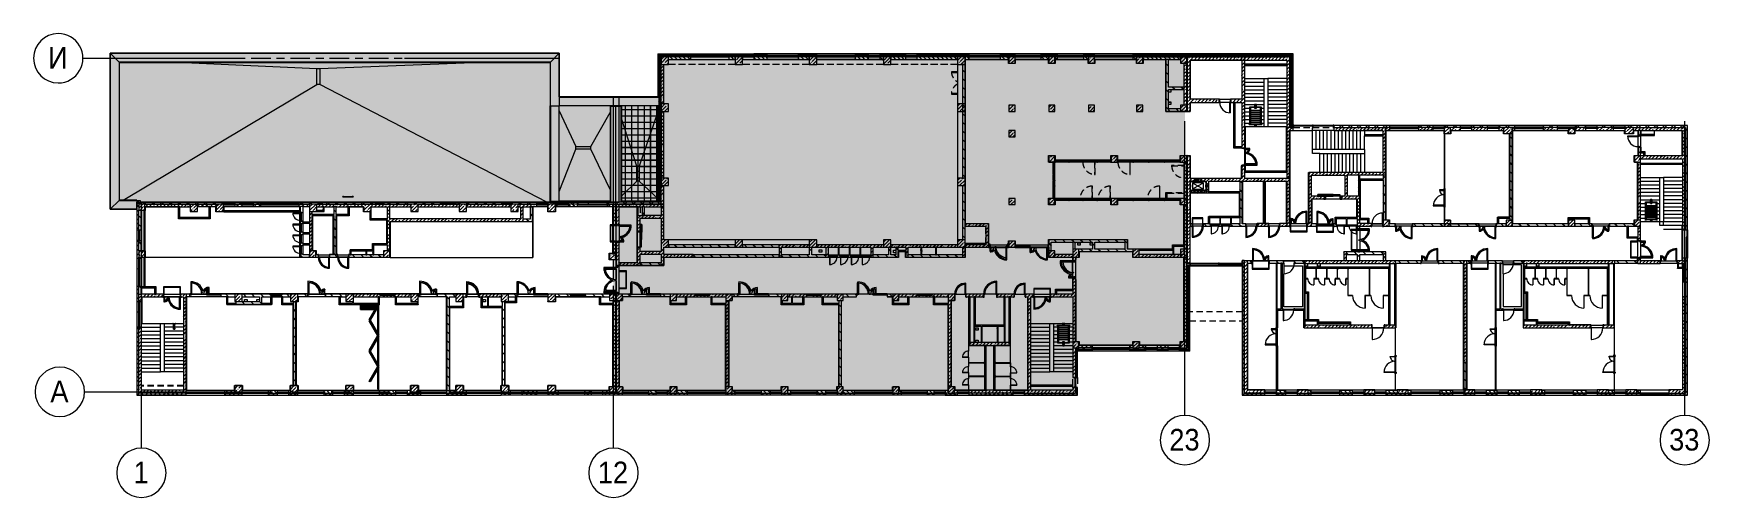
# Model space of a CAD drawing. Header units: millimetres. Extents: x 35224 to 234359, y -8553 to 29000.
# Drawn here: x 98724 to 234359, y -8553 to 29000 of the extents above; entities that cross this region are included whole.
import ezdxf

# ---------------------------------------------------------------- set-up
doc = ezdxf.new("R2010")
doc.units = ezdxf.units.MM
doc.linetypes.add('200_ШТРИХ__ш1_п0_6_', pattern=[800, 500, -300])
doc.linetypes.add('Осевая', pattern=[3175, 635, -476.25, 1587.5, -476.25])
for name, color, linetype, lineweight in [('A-DETL-2', 7, 'Continuous', 5), ('A-DETL-MBND-1', 7, '200_ШТРИХ__ш1_п0_6_', 9), ('A-DOOR-6', 7, 'Continuous', 5), ('A-GENM-1', 7, 'Continuous', 5), ('A-GLAZ-1', 7, 'Continuous', 5), ('A-GLAZ-CURT-3', 7, 'Continuous', 5), ('A-GLAZ-CWMG-3', 7, 'Continuous', 5), ('A-ROOF-PATT', 7, 'Continuous', 5), ('A-WALL', 7, 'Continuous', 9), ('A-WALL-4', 7, 'Continuous', 5), ('I-WALL-3', 7, 'Continuous', 5), ('M-EQPM-1', 7, 'Continuous', 5), ('S-COLS-1', 7, 'Continuous', 5), ('S-STRS-4', 7, 'Continuous', 5), ('Оси', 7, 'Continuous', 9), ('Оси-1', 7, 'Continuous', 20), ('Оси-2', 7, 'Осевая', 9)]:
    doc.layers.add(name, color=color, linetype=linetype, lineweight=lineweight)
doc.layers.add('A-DETL-GENF-2', color=7, linetype='Continuous', lineweight=9, true_color=0xc0c0c0, transparency=0.4)
for name, color, linetype, lineweight, true_color in [('A-DETL-GENF-3', 7, 'Continuous', 5, 0xaaaaaa), ('A-DETL-GENF-4', 7, 'Continuous', 5, 0xb7b7b7), ('A-DETL-GENF-5', 7, 'Continuous', 5, 0xe2e2e2), ('A-DOOR-2', 7, 'Continuous', 5, 0xaaaaaa), ('A-DOOR-3', 7, 'Continuous', 5, 0xe2e2e2), ('A-DOOR-4', 7, 'Continuous', 5, 0xb7b7b7), ('A-DOOR-5', 7, 'Continuous', 5, 0x737373), ('A-DOOR-FRAM-2', 7, 'Continuous', 5, 0xe2e2e2), ('A-DOOR-FRAM-3', 7, 'Continuous', 5, 0xaaaaaa), ('A-DOOR-FRAM-4', 7, 'Continuous', 5, 0xb7b7b7), ('A-FLOR-1', 7, 'Continuous', 5, 0xb7b7b7), ('A-FLOR-2', 7, 'Continuous', 5, 0xaaaaaa), ('A-GENM-2', 7, 'Continuous', 5, 0x737373), ('A-GENM-3', 7, 'Continuous', 5, 0xa1a1a1), ('A-GENM-4', 7, 'Continuous', 5, 0xe2ddcd), ('A-GLAZ-2', 7, 'Continuous', 5, 0x737373), ('A-GLAZ-CURT-2', 7, 'Continuous', 5, 0x737373), ('A-GLAZ-CWMG-2', 7, 'Continuous', 5, 0x737373), ('A-GLAZ-CWMG-4', 7, 'Continuous', 5, 0x383e42), ('A-ROOF-1', 7, 'Continuous', 5, 0x737373), ('A-WALL-5', 7, 'Continuous', 5, 0x737373), ('A-WALL-6', 7, 'Continuous', 9, 0x737373), ('I-WALL-1', 7, 'Continuous', 9, 0xe7e7e7), ('I-WALL-2', 7, 'Continuous', 5, 0x737373), ('I-WALL-4', 7, 'Continuous', 5, 0x787878), ('I-WALL-5', 7, 'Continuous', 5, 0xa1a1a1), ('S-COLS-2', 7, 'Continuous', 5, 0x737373), ('S-STRS-3', 7, 'Continuous', 5, 0x737373)]:
    doc.layers.add(name, color=color, linetype=linetype, lineweight=lineweight, true_color=true_color)
doc.styles.add('Arial_1', font='arial.ttf', dxfattribs={"width": 0.9, "height": 1750})
pattern_1 = [(45, (107348.7, 0), (-285.1231, 285.1231), []), (45, (107633.8, 0), (-285.1231, 285.1231), [504.031, -100.806, 16.764, -84.042])]
pattern_2 = [(45, (-84450, -22950), (-285.1231, 285.1231), []), (45, (-84164.88, -22950), (-285.1231, 285.1231), [504.031, -100.806, 16.764, -84.042])]
pattern_3 = [(135, (107348.7, 0), (-176.7767, -176.7767), [])]
pattern_4 = [(135, (107348.7, 0), (-353.5534, -353.5534), [])]
pattern_5 = [(45, (107348.7, 0), (-353.5534, 353.5534), []), (135, (107348.7, 0), (-353.5534, -353.5534), [])]
pattern_6 = [(45, (107348.7, 0), (-176.7767, 176.7767), [])]
pattern_7 = [(135, (1826.41, 164.685), (-14.14214, -14.14214), []), (225, (1826.41, 164.685), (14.14214, -14.14214), [])]
pattern_8 = [(45, (-296.384, 164.685), (-14.1421, 14.1421), []), (135, (-296.384, 164.685), (-14.1421, -14.1421), [])]
pattern_9 = [(135, (107348.7, 0), (-377.1708, -377.1708), [533.4, -88.9, 17.78, -88.9]), (135, (107348.7, 376.94), (-377.1708, -377.1708), []), (50, (107348.7, 0), (637.6445, -55.7866), [66.675, -733.425]), (355, (107348.7, 0), (-123.3494, 668.6992), [53.34, -586.74]), (100.451, (107401.8, -4.65), (514.299, 612.908), [56.665, -623.315]), (46.184, (107348.7, 177.8), (948.7764, -147.1497), [100.012, -1100.137]), (96.636, (107427.8, 165.5), (830.909, 865.997), [84.998, -934.973]), (351.184, (107348.7, 177.8), (830.918, 865.988), [80.01, -880.11]), (21, (107437.6, 133.35), (530.6506, -357.9283), [66.675, -733.425]), (326, (107437.6, 133.35), (216.308, 644.6585), [53.34, -586.74]), (71.451, (107481.8, 103.5), (746.9596, 286.7243), [56.665, -623.315]), (37.5, (107348.7, 0), (10.81053, 295.9426), [16.764, -562.864, 16.764, -578.866, -588.962]), (37.5, (107348.7, 0), (10.81053, 295.9426), [-1175.258, 16.764, -572.198]), (7.5, (107348.7, 0), (233.8692, 350.63175), [16.764, -322.834, 16.764, -549.529, -224.472]), (7.5, (107348.7, 0), (233.8692, 350.63175), [-905.891, 16.764, -207.708]), (327.5, (107150.44, 0), (474.5678, -20.0513), [16.764, -205.486, 16.764, -676.656, -920.115]), (327.5, (107150.44, 0), (474.5678, -20.0513), [-915.67, 16.764, -903.351]), (317.5, (107061.54, 0), (518.4522, 88.9934), [16.764, -272.161, 16.764, -443.738, -653.415]), (317.5, (107061.54, 0), (518.4522, 88.9934), [-749.427, 16.764, -636.651])]
pattern_10 = [(135, (1826.41, 174.685), (-14.14214, -14.14214), []), (225, (1826.41, 174.685), (14.14214, -14.14214), [])]
pattern_11 = [(45, (-296.384, 174.685), (-14.1421, 14.1421), []), (135, (-296.384, 174.685), (-14.1421, -14.1421), [])]
pattern_12 = [(135, (1751.41, 174.685), (-14.14214, -14.14214), []), (225, (1751.41, 174.685), (14.14214, -14.14214), [])]
pattern_13 = [(45, (-371.384, 174.685), (-14.1421, 14.1421), []), (135, (-371.384, 174.685), (-14.1421, -14.1421), [])]
pattern_14 = [(45, (107348.7, 0), (-427.6843, 427.6843), []), (45, (107633.8, 0), (-427.6843, 427.6843), [])]
pattern_15 = [(135, (1776.41, 174.685), (-14.14214, -14.14214), []), (225, (1776.41, 174.685), (14.14214, -14.14214), [])]
pattern_16 = [(45, (-346.384, 174.685), (-14.1421, 14.1421), []), (135, (-346.384, 174.685), (-14.1421, -14.1421), [])]
pattern_17 = [(135, (1576.41, 164.685), (-14.14214, -14.14214), []), (225, (1576.41, 164.685), (14.14214, -14.14214), [])]
pattern_18 = [(45, (-546.384, 164.685), (-14.1421, 14.1421), []), (135, (-546.384, 164.685), (-14.1421, -14.1421), [])]
pattern_19 = [(45, (-38240, -150), (-285.123, 285.123), []), (45, (-37954.88, -150), (-285.123, 285.123), [504.031, -100.806, 16.764, -84.042])]
pattern_20 = [(45, (-38240, -7650), (-285.123, 285.123), []), (45, (-37954.88, -7650), (-285.123, 285.123), [504.031, -100.806, 16.764, -84.042])]
pattern_21 = [(135, (1951.41, 164.685), (-14.14214, -14.14214), []), (225, (1951.41, 164.685), (14.14214, -14.14214), [])]
pattern_22 = [(45, (-171.384, 164.685), (-14.1421, 14.1421), []), (135, (-171.384, 164.685), (-14.1421, -14.1421), [])]
pattern_23 = [(45, (-84450, -18850), (-285.1231, 285.1231), []), (45, (-84164.88, -18850), (-285.1231, 285.1231), [504.031, -100.806, 16.764, -84.042])]
pattern_24 = [(45, (-84450, -3800), (-285.1231, 285.1231), []), (45, (-84164.88, -3800), (-285.1231, 285.1231), [504.031, -100.806, 16.764, -84.042])]
pattern_25 = [(45, (-38240, -10950), (-285.123, 285.123), []), (45, (-37954.88, -10950), (-285.123, 285.123), [504.031, -100.806, 16.764, -84.042])]
pattern_26 = [(45, (107348.7, 0), (-530.33, 530.33), []), (135, (107348.7, 0), (-530.33, -530.33), [])]

msp = doc.modelspace()

# ---------------------------------------------------------------- texts
at = {"layer": 'Оси', "char_height": 1750, "attachment_point": 1, "style": 'Arial_1'}
for s, insert, width in [('\\fArial|b0|i0|c204|p34|;\\W.9;И', (99902, 27905.2), 1948.101), ('\\fArial|b0|i0|c204|p34|;\\W.9;А', (100089.3, 905.2), 1803.797), ('23', (190645.6, -3003), 3030.379), ('33', (231095.6, -3003), 3030.379), ('\\fArial|b0|i0|c204|p34|;\\W.9;1', (106821.1, -5649.6), 1515.189), ('12', (144395.6, -5649.6), 3030.379)]:
    msp.add_mtext(s, dxfattribs=dict(at, insert=insert, width=width))

# ---------------------------------------------------------------- blocks, each defined once
blk = doc.blocks.new('BSC_Колонна _Прямоугольная - 600х600-23286269-3_7_2_птичка')
at = {"layer": 'S-COLS-1'}
h = blk.add_hatch(dxfattribs=at)
h.set_pattern_fill('FP_67', color=256, style=0, pattern_type=2)
h.set_pattern_definition([(45, (-29509.74, -7600), (-285.123, 285.123), []), (45, (-29224.6, -7600), (-285.123, 285.123), [504.031, -100.806, 16.764, -84.042])])
h.paths.add_polyline_path([(-300, -300), (300, -300), (300, 300), (-300, 300), (-300, 150)])
for p, q in [((300, 300), (-300, 300)), ((-300, 300), (-300, -300)), ((300, -300), (300, 300)), ((-300, -300), (300, -300))]:
    blk.add_line(p, q, dxfattribs=at)
blk = doc.blocks.new('BSC_Колонна _Прямоугольная - 500х500-23286270-3_7_2_птичка')
at = {"layer": 'S-COLS-1'}
h = blk.add_hatch(dxfattribs=at)
h.set_pattern_fill('FP_68', color=256, style=0, pattern_type=2)
h.set_pattern_definition([(45, (-38790, -7650), (-285.123, 285.123), []), (45, (-38504.88, -7650), (-285.123, 285.123), [504.031, -100.806, 16.764, -84.042])])
h.paths.add_polyline_path([(-250, -250), (250, -250), (250, 250), (-250, 250), (-250, 100)])
at = {"layer": 'S-COLS-2'}
for p, q in [((250, 250), (-250, 250)), ((-250, 250), (-250, -250)), ((250, -250), (250, 250)), ((-250, -250), (250, -250))]:
    blk.add_line(p, q, dxfattribs=at)
blk = doc.blocks.new('BSC_Колонна _Прямоугольная - 500х500-V98-3_7_2_птичка')
at = {"layer": 'S-COLS-1'}
h = blk.add_hatch(dxfattribs=at)
h.set_pattern_fill('FP_69', color=256, style=0, pattern_type=2)
h.set_pattern_definition([(45, (-43160, -7650), (-285.123, 285.123), []), (45, (-42874.88, -7650), (-285.123, 285.123), [504.031, -100.806, 16.764, -84.042])])
h.paths.add_polyline_path([(-250, -250), (250, -250), (250, 250), (-250, 250)])
at = {"layer": 'S-COLS-2'}
for p, q in [((250, 250), (-250, 250)), ((-250, 250), (-250, -250)), ((250, -250), (250, 250)), ((-250, -250), (250, -250))]:
    blk.add_line(p, q, dxfattribs=at)
blk = doc.blocks.new('BSC_Колонна _Прямоугольная - 500х500-V99-3_7_2_птичка')
at = {"layer": 'S-COLS-1'}
h = blk.add_hatch(dxfattribs=at)
h.set_pattern_fill('FP_70', color=256, style=0, pattern_type=2)
h.set_pattern_definition([(45, (-47660, -7650), (-285.123, 285.123), []), (45, (-47374.88, -7650), (-285.123, 285.123), [504.031, -100.806, 16.764, -84.042])])
h.paths.add_polyline_path([(-113, -250), (250, -250), (250, 250), (-250, 250), (-250, -250)])
at = {"layer": 'S-COLS-2'}
for p, q in [((250, 250), (-250, 250)), ((-250, 250), (-250, -250)), ((250, -250), (250, 250)), ((-250, -250), (250, -250))]:
    blk.add_line(p, q, dxfattribs=at)
blk = doc.blocks.new('BSC_Колонна _Прямоугольная - 500х500-V100-3_7_2_птичка')
at = {"layer": 'S-COLS-1'}
h = blk.add_hatch(dxfattribs=at)
h.set_pattern_fill('FP_71', color=256, style=0, pattern_type=2)
h.set_pattern_definition([(45, (-52160, -7650), (-285.123, 285.123), []), (45, (-51874.88, -7650), (-285.123, 285.123), [504.031, -100.806, 16.764, -84.042])])
h.paths.add_polyline_path([(-250, -250), (250, -250), (250, 250), (-250, 250)])
at = {"layer": 'S-COLS-2'}
for p, q in [((250, 250), (-250, 250)), ((-250, 250), (-250, -250)), ((250, -250), (250, 250)), ((-250, -250), (250, -250))]:
    blk.add_line(p, q, dxfattribs=at)
blk = doc.blocks.new('BSC_Колонна _Прямоугольная - 500х500-V101-3_7_2_птичка')
at = {"layer": 'S-COLS-1'}
h = blk.add_hatch(dxfattribs=at)
h.set_pattern_fill('FP_72', color=256, style=0, pattern_type=2)
h.set_pattern_definition([(45, (-61160, -7650), (-285.1231, 285.1231), []), (45, (-60874.88, -7650), (-285.123, 285.123), [504.031, -100.806, 16.764, -84.042])])
h.paths.add_polyline_path([(-250, -250), (250, -250), (250, 250), (-250, 250)])
at = {"layer": 'S-COLS-2'}
for p, q in [((250, 250), (-250, 250)), ((-250, 250), (-250, -250)), ((250, -250), (250, 250)), ((-250, -250), (250, -250))]:
    blk.add_line(p, q, dxfattribs=at)
blk = doc.blocks.new('BSC_Колонна _Прямоугольная - 600х600-V102-3_7_2_птичка')
at = {"layer": 'S-COLS-1'}
h = blk.add_hatch(dxfattribs=at)
h.set_pattern_fill('FP_73', color=256, style=0, pattern_type=2)
h.set_pattern_definition([(45, (-25860, -200), (-285.123, 285.123), []), (45, (-25574.88, -200), (-285.123, 285.123), [504.031, -100.806, 16.764, -84.042])])
h.paths.add_polyline_path([(-300, -300), (300, -300), (300, 300), (-300, 300)])
for p, q in [((300, 300), (-300, 300)), ((-300, 300), (-300, -300)), ((300, -300), (300, 300)), ((-300, -300), (300, -300))]:
    blk.add_line(p, q, dxfattribs=at)
blk = doc.blocks.new('BSC_Колонна _Прямоугольная - 600х600-V103-3_7_2_птичка')
at = {"layer": 'S-COLS-1'}
h = blk.add_hatch(dxfattribs=at)
h.set_pattern_fill('FP_74', color=256, style=0, pattern_type=2)
h.set_pattern_definition([(45, (-29509.74, -200), (-285.123, 285.123), []), (45, (-29224.6, -200), (-285.123, 285.123), [504.031, -100.806, 16.764, -84.042])])
h.paths.add_polyline_path([(-300, -300), (300, -300), (300, 300), (-300, 300), (-300, 30)])
for p, q in [((300, 300), (-300, 300)), ((-300, 300), (-300, -300)), ((300, -300), (300, 300)), ((-300, -300), (300, -300))]:
    blk.add_line(p, q, dxfattribs=at)
blk = doc.blocks.new('BSC_Колонна _Прямоугольная - 500х500-V104-3_7_2_птичка')
at = {"layer": 'S-COLS-1'}
h = blk.add_hatch(dxfattribs=at)
h.set_pattern_fill('FP_75', color=256, style=0, pattern_type=2)
h.set_pattern_definition([(45, (-38790, -150), (-285.123, 285.123), []), (45, (-38504.88, -150), (-285.123, 285.123), [504.031, -100.806, 16.764, -84.042])])
h.paths.add_polyline_path([(-250, -250), (250, -250), (250, 250), (-250, 250), (-250, 80)])
at = {"layer": 'S-COLS-2'}
for p, q in [((250, 250), (-250, 250)), ((-250, 250), (-250, -250)), ((250, -250), (250, 250)), ((-250, -250), (250, -250))]:
    blk.add_line(p, q, dxfattribs=at)
blk = doc.blocks.new('BSC_Колонна _Прямоугольная - 500х500-V105-3_7_2_птичка')
at = {"layer": 'S-COLS-1'}
h = blk.add_hatch(dxfattribs=at)
h.set_pattern_fill('FP_76', color=256, style=0, pattern_type=2)
h.set_pattern_definition([(45, (-43160, -150), (-285.123, 285.123), []), (45, (-42874.88, -150), (-285.123, 285.123), [504.031, -100.806, 16.764, -84.042])])
h.paths.add_polyline_path([(-250, -250), (250, -250), (250, 250), (-250, 250), (-250, 32)])
at = {"layer": 'S-COLS-2'}
for p, q in [((250, 250), (-250, 250)), ((-250, 250), (-250, -250)), ((250, -250), (250, 250)), ((-250, -250), (250, -250))]:
    blk.add_line(p, q, dxfattribs=at)
blk = doc.blocks.new('BSC_Колонна _Прямоугольная - 500х500-V106-3_7_2_птичка')
at = {"layer": 'S-COLS-1'}
h = blk.add_hatch(dxfattribs=at)
h.set_pattern_fill('FP_77', color=256, style=0, pattern_type=2)
h.set_pattern_definition([(45, (-47660, -150), (-285.123, 285.123), []), (45, (-47374.88, -150), (-285.123, 285.123), [504.031, -100.806, 16.764, -84.042])])
h.paths.add_polyline_path([(-250, -250), (250, -250), (250, 250), (-250, 250)])
at = {"layer": 'S-COLS-2'}
for p, q in [((250, 250), (-250, 250)), ((-250, 250), (-250, -250)), ((250, -250), (250, 250)), ((-250, -250), (250, -250))]:
    blk.add_line(p, q, dxfattribs=at)
blk = doc.blocks.new('BSC_Колонна _Прямоугольная - 500х500-V107-3_7_2_птичка')
at = {"layer": 'S-COLS-1'}
h = blk.add_hatch(dxfattribs=at)
h.set_pattern_fill('FP_78', color=256, style=0, pattern_type=2)
h.set_pattern_definition([(45, (-52160, -150), (-285.123, 285.123), []), (45, (-51874.88, -150), (-285.123, 285.123), [504.031, -100.806, 16.764, -84.042])])
h.paths.add_polyline_path([(-250, -250), (250, -250), (250, 250), (-250, 250)])
at = {"layer": 'S-COLS-2'}
for p, q in [((250, 250), (-250, 250)), ((-250, 250), (-250, -250)), ((250, -250), (250, 250)), ((-250, -250), (250, -250))]:
    blk.add_line(p, q, dxfattribs=at)
blk = doc.blocks.new('BSC_Колонна _Прямоугольная - 500х500-V108-3_7_2_птичка')
at = {"layer": 'S-COLS-1'}
h = blk.add_hatch(dxfattribs=at)
h.set_pattern_fill('FP_79', color=256, style=0, pattern_type=2)
h.set_pattern_definition([(45, (-61160, -150), (-285.123, 285.123), []), (45, (-60874.88, -150), (-285.123, 285.123), [504.031, -100.806, 16.764, -84.042])])
h.paths.add_polyline_path([(-250, -250), (250, -250), (250, 250), (-250, 250)])
at = {"layer": 'S-COLS-2'}
for p, q in [((250, 250), (-250, 250)), ((-250, 250), (-250, -250)), ((250, -250), (250, 250)), ((-250, -250), (250, -250))]:
    blk.add_line(p, q, dxfattribs=at)
blk = doc.blocks.new('BSC_Колонна _Прямоугольная - 500х500-V109-3_7_2_птичка')
at = {"layer": 'S-COLS-1'}
h = blk.add_hatch(dxfattribs=at)
h.set_pattern_fill('FP_80', color=256, style=0, pattern_type=2)
h.set_pattern_definition([(45, (-65660, -150), (-285.1231, 285.1231), []), (45, (-65374.88, -150), (-285.1231, 285.1231), [504.031, -100.806, 16.764, -84.042])])
h.paths.add_polyline_path([(-250, -250), (250, -250), (250, 250), (-250, 250)])
at = {"layer": 'S-COLS-2'}
for p, q in [((250, 250), (-250, 250)), ((-250, 250), (-250, -250)), ((250, -250), (250, 250)), ((-250, -250), (250, -250))]:
    blk.add_line(p, q, dxfattribs=at)
blk = doc.blocks.new('BSC_Колонна _Прямоугольная - 500х500-V110-3_7_2_птичка')
at = {"layer": 'S-COLS-1'}
h = blk.add_hatch(dxfattribs=at)
h.set_pattern_fill('FP_81', color=256, style=0, pattern_type=2)
h.set_pattern_definition([(45, (-75730, -3800), (-285.1231, 285.1231), []), (45, (-75444.88, -3800), (-285.1231, 285.1231), [504.031, -100.806, 16.764, -84.042])])
h.paths.add_polyline_path([(-217, -250), (250, -250), (250, 250), (-250, 250), (-250, -250)])
at = {"layer": 'S-COLS-2'}
for p, q in [((250, 250), (-250, 250)), ((-250, 250), (-250, -250)), ((250, -250), (250, 250)), ((-250, -250), (250, -250))]:
    blk.add_line(p, q, dxfattribs=at)
blk = doc.blocks.new('BSC_Колонна _Прямоугольная - 500х500-V111-3_7_2_птичка')
at = {"layer": 'S-COLS-1'}
h = blk.add_hatch(dxfattribs=at)
h.set_pattern_fill('FP_82', color=256, style=0, pattern_type=2)
h.set_pattern_definition([(45, (-80600, -3800), (-285.1231, 285.1231), []), (45, (-80314.88, -3800), (-285.1231, 285.1231), [504.031, -100.806, 16.764, -84.042])])
h.paths.add_polyline_path([(-250, -250), (250, -250), (250, 250), (-250, 250)])
at = {"layer": 'S-COLS-2'}
for p, q in [((250, 250), (-250, 250)), ((-250, 250), (-250, -250)), ((250, -250), (250, 250)), ((-250, -250), (250, -250))]:
    blk.add_line(p, q, dxfattribs=at)
blk = doc.blocks.new('BSC_Колонна _Прямоугольная - 500х500-V112-3_7_2_птичка')
at = {"layer": 'S-COLS-1'}
h = blk.add_hatch(dxfattribs=at)
h.set_pattern_fill('FP_83', color=256, style=0, pattern_type=2)
h.set_pattern_definition([(45, (-65660, -7650), (-285.1231, 285.1231), []), (45, (-65374.88, -7650), (-285.1231, 285.1231), [504.031, -100.806, 16.764, -84.042])])
h.paths.add_polyline_path([(-250, -250), (250, -250), (250, 22), (220, 22), (220, 30), (250, 30), (250, 250), (-250, 250), (-250, 30)])
at = {"layer": 'S-COLS-2'}
for p, q in [((220, 250), (-250, 250)), ((-250, 250), (-250, -250)), ((250, -250), (250, 22)), ((-250, -250), (250, -250))]:
    blk.add_line(p, q, dxfattribs=at)
blk = doc.blocks.new('BSC_Колонна _Прямоугольная - 600х600-23205240-3_7_2_птичка')
at = {"layer": 'S-COLS-1'}
h = blk.add_hatch(dxfattribs=at)
h.set_pattern_fill('FP_84', color=256, style=0, pattern_type=2)
h.set_pattern_definition([(45, (-66460, -12000), (-285.1231, 285.1231), []), (45, (-66174.88, -12000), (-285.1231, 285.1231), [504.031, -100.806, 16.764, -84.042])])
h.paths.add_polyline_path([(-300, -300), (300, -300), (300, 300), (-300, 300)])
at = {"layer": 'S-COLS-2'}
for p, q in [((300, 300), (-300, 300)), ((-300, 300), (-300, -300)), ((300, -300), (300, 300)), ((-300, -300), (300, -300))]:
    blk.add_line(p, q, dxfattribs=at)
blk = doc.blocks.new('BSC_Колонна _Прямоугольная - 600х600-V113-3_7_2_птичка')
at = {"layer": 'S-COLS-1'}
h = blk.add_hatch(dxfattribs=at)
h.set_pattern_fill('FP_85', color=256, style=0, pattern_type=2)
h.set_pattern_definition([(45, (-14010, -14900), (-285.123, 285.123), []), (45, (-13724.88, -14900), (-285.123, 285.123), [504.031, -100.806, 16.764, -84.042])])
h.paths.add_polyline_path([(-22, -300), (300, -300), (300, 300), (-300, 300), (-300, -300)])
for p, q in [((300, 300), (-300, 300)), ((-300, 300), (-300, -300)), ((300, -300), (300, 300)), ((-300, -300), (300, -300))]:
    blk.add_line(p, q, dxfattribs=at)
blk = doc.blocks.new('BSC_Колонна _Прямоугольная - 600х600-V114-3_7_2_птичка')
at = {"layer": 'S-COLS-1'}
h = blk.add_hatch(dxfattribs=at)
h.set_pattern_fill('FP_86', color=256, style=0, pattern_type=2)
h.set_pattern_definition([(45, (-25860, -7600), (-285.123, 285.123), []), (45, (-25574.88, -7600), (-285.123, 285.123), [504.031, -100.806, 16.764, -84.042])])
h.paths.add_polyline_path([(-300, -300), (300, -300), (300, 300), (-300, 300), (-300, 150)])
for p, q in [((300, 300), (-300, 300)), ((-300, 300), (-300, -300)), ((300, -300), (300, 300)), ((-300, -300), (300, -300))]:
    blk.add_line(p, q, dxfattribs=at)
blk = doc.blocks.new('BSC_Колонна _Прямоугольная - 600х600-V115-3_7_2_птичка')
at = {"layer": 'S-COLS-1'}
h = blk.add_hatch(dxfattribs=at)
h.set_pattern_fill('FP_87', color=256, style=0, pattern_type=2)
h.set_pattern_definition([(45, (-26110, -14900), (-285.123, 285.123), []), (45, (-25824.88, -14900), (-285.123, 285.123), [504.031, -100.806, 16.764, -84.042])])
h.paths.add_polyline_path([(-300, -300), (300, -300), (300, 300), (-300, 300), (-300, -208)])
for p, q in [((300, 300), (-300, 300)), ((-300, 300), (-300, -300)), ((300, -300), (300, 300)), ((-300, -300), (300, -300))]:
    blk.add_line(p, q, dxfattribs=at)
blk = doc.blocks.new('BSC_Колонна _Прямоугольная - 600х600-V116-3_7_2_птичка')
at = {"layer": 'S-COLS-1'}
h = blk.add_hatch(dxfattribs=at)
h.set_pattern_fill('FP_88', color=256, style=0, pattern_type=2)
h.set_pattern_definition([(45, (-66460, -17000), (-285.1231, 285.1231), []), (45, (-66174.88, -17000), (-285.1231, 285.1231), [504.031, -100.806, 16.764, -84.042])])
h.paths.add_polyline_path([(-300, -300), (300, -300), (300, 300), (-300, 300)])
at = {"layer": 'S-COLS-2'}
for p, q in [((300, 300), (-300, 300)), ((-300, 300), (-300, -300)), ((300, -300), (300, 300)), ((-300, -300), (300, -300))]:
    blk.add_line(p, q, dxfattribs=at)
blk = doc.blocks.new('BSC_Колонна _Прямоугольная - 500х500-23287078-3_7_2_птичка')
at = {"layer": 'S-COLS-1'}
h = blk.add_hatch(dxfattribs=at)
h.set_pattern_fill('FP_90', color=256, style=0, pattern_type=2)
h.set_pattern_definition(pattern_2)
h.paths.add_polyline_path([(-250, -250), (120, -250), (120, 250), (-250, 250), (-250, -160)])
h = blk.add_hatch(dxfattribs=at)
h.set_pattern_fill('FP_90', color=256, style=0, pattern_type=2)
h.set_pattern_definition(pattern_2)
h.paths.add_polyline_path([(250, -250), (250, 250), (120, 250), (120, -250)])
for p, q in [((250, 250), (120, 250)), ((250, -250), (250, 250)), ((120, -250), (250, -250))]:
    blk.add_line(p, q, dxfattribs=at)
at = {"layer": 'S-COLS-2'}
for p, q in [((120, 250), (-250, 250)), ((-250, 250), (-250, -250)), ((-250, -250), (120, -250))]:
    blk.add_line(p, q, dxfattribs=at)
blk = doc.blocks.new('110_Дверь_СКБ_2Ст - Д-1_л_Лестничная клетка EIS60 2-32142534-3_7_2_птичка')
at = {"layer": 'A-DOOR-3'}
h = blk.add_hatch(color=256, dxfattribs=at)
h.paths.add_polyline_path([(652, 30), (712, 30), (712, 110), (662, 110), (662, 60), (652, 60)])
h.paths.add_polyline_path([(-688, 30), (-628, 30), (-628, 60), (-638, 60), (-638, 110), (-688, 110)])
for points in [[(-588, 110), (-588, 510), (-638, 510), (-638, 110)], [(612, 110), (662, 110), (662, 1010), (612, 1010), (612, 603)], [(712, -110), (712, 30), (698, 25), (698, -110)]]:
    blk.add_hatch(color=256, dxfattribs=at).paths.add_polyline_path(points)
at = {"layer": 'A-DOOR-FRAM-2'}
for points in [[(-672, 110), (-672, 118), (-742, 118), (-742, 110)], [(-672, -110), (-672, 30), (-688, 25), (-688, -110)], [(768, 110), (768, 118), (698, 118), (698, 110)], [(-672, -118), (-672, -110), (-742, -110), (-742, -118)], [(768, -118), (768, -110), (698, -110), (698, -118)]]:
    blk.add_hatch(color=256, dxfattribs=at).paths.add_polyline_path(points)
at = {"layer": 'A-DOOR-2'}
for p, q in [((-638, 510), (-638, 110)), ((-588, 510), (-638, 510)), ((-638, 110), (-588, 110)), ((-588, 110), (-588, 510)), ((662, 1010), (612, 1010)), ((612, 1010), (612, 110)), ((612, 110), (662, 110)), ((662, 110), (662, 1010))]:
    blk.add_line(p, q, dxfattribs=at)
for centre, radius, start, end in [((-638, 110), 400, 360, 90), ((662, 110), 900, 90, 180)]:
    blk.add_arc(centre, radius, start, end, dxfattribs=at)
at = {"layer": 'A-DOOR-FRAM-3'}
for p, q in [((-672, 118), (-742, 118)), ((-742, 118), (-742, 110)), ((-742, 110), (-672, 110)), ((-638, 110), (-688, 110)), ((-688, 110), (-688, 30)), ((-688, 30), (-628, 30)), ((-672, 30), (-688, 30)), ((-688, 30), (-688, -110)), ((-672, 110), (-672, 118)), ((-672, -110), (-672, 30)), ((-638, 60), (-638, 110)), ((-628, 60), (-638, 60)), ((-628, 30), (-628, 60)), ((662, 60), (652, 60)), ((652, 60), (652, 30)), ((652, 30), (712, 30)), ((662, 110), (662, 60)), ((712, 110), (662, 110)), ((768, 118), (698, 118)), ((698, 118), (698, 110)), ((698, 110), (768, 110)), ((712, 30), (698, 30)), ((698, 30), (698, -110)), ((712, 30), (712, 110)), ((712, -110), (712, 30)), ((768, 110), (768, 118)), ((-672, -110), (-742, -110)), ((-742, -110), (-742, -118)), ((-742, -118), (-672, -118)), ((-688, -110), (-672, -110)), ((-672, -118), (-672, -110)), ((698, -110), (712, -110)), ((768, -110), (698, -110)), ((698, -110), (698, -118)), ((698, -118), (768, -118)), ((768, -118), (768, -110))]:
    blk.add_line(p, q, dxfattribs=at)
blk = doc.blocks.new('110_Дверь_СКБ_1Ст_Внутренняя1 - Д-8 950x2100h_охрана-V117-3_7_2_птичка')
at = {"layer": 'A-DOOR-2'}
h = blk.add_hatch(dxfattribs=at)
h.set_pattern_fill('FP_95', color=256, style=0, pattern_type=2)
h.set_pattern_definition(pattern_7)
h.paths.add_polyline_path([(487.5, 100), (462.5, 100), (462.5, -100), (487.5, -100), (487.5, -34.8)])
at = {"layer": 'A-DOOR-3'}
h = blk.add_hatch(color=256, dxfattribs=at)
h.paths.add_polyline_path([(437.5, 100), (437.5, 60), (427.5, 60), (427.5, 20), (462.5, 20), (462.5, 100)])
h.paths.add_polyline_path([(-412.5, 100), (-437.5, 100), (-437.5, 20), (-402.5, 20), (-402.5, 60), (-412.5, 60)])
at = {"layer": 'A-DOOR-FRAM-2'}
for points in [[(-492.5, 108), (-492.5, 100), (-422.5, 100), (-422.5, 108)], [(-422.5, 20), (-437.5, 20), (-437.5, -100), (-422.5, -100), (-422.5, -34.8)], [(397.5, 950), (397.5, 100), (437.5, 100), (437.5, 950)], [(517.5, 108), (447.5, 108), (447.5, 100), (517.5, 100)], [(462.5, 20), (447.5, 20), (447.5, -100), (462.5, -100), (462.5, -34.8)], [(-492.5, -100), (-492.5, -108), (-422.5, -108), (-422.5, -100)], [(447.5, -100), (447.5, -108), (517.5, -108), (517.5, -100)]]:
    blk.add_hatch(color=256, dxfattribs=at).paths.add_polyline_path(points)
at = {"layer": 'A-DOOR-FRAM-3'}
h = blk.add_hatch(dxfattribs=at)
h.set_pattern_fill('FP_96', color=256, style=0, pattern_type=2)
h.set_pattern_definition(pattern_8)
h.paths.add_polyline_path([(-437.5, 100), (-462.5, 100), (-462.5, -100), (-437.5, -100), (-437.5, -34.8)])
at = {"layer": 'A-DOOR-2'}
for p, q in [((437.5, 950), (397.5, 950)), ((397.5, 950), (397.5, 100)), ((397.5, 100), (437.5, 100)), ((437.5, 100), (437.5, 950))]:
    blk.add_line(p, q, dxfattribs=at)
blk.add_arc((437.5, 100), 850, 90, 180, dxfattribs=at)
at = {"layer": 'A-DOOR-FRAM-3'}
for p, q in [((-422.5, 108), (-492.5, 108)), ((-492.5, 108), (-492.5, 100)), ((-492.5, 100), (-422.5, 100)), ((-437.5, 100), (-462.5, 100)), ((-462.5, 100), (-462.5, -100)), ((-412.5, 100), (-437.5, 100)), ((-437.5, 100), (-437.5, 20)), ((-437.5, -100), (-437.5, 100)), ((-422.5, 100), (-437.5, 100)), ((-437.5, 100), (-437.5, 99)), ((-437.5, 99), (-422.5, 99)), ((-437.5, 20), (-402.5, 20)), ((-422.5, 20), (-437.5, 20)), ((-437.5, 20), (-437.5, -100)), ((-422.5, 100), (-422.5, 108)), ((-422.5, 99), (-422.5, 100)), ((-422.5, -100), (-422.5, 20)), ((-412.5, 60), (-412.5, 100)), ((-402.5, 60), (-412.5, 60)), ((-402.5, 20), (-402.5, 60)), ((437.5, 60), (427.5, 60)), ((427.5, 60), (427.5, 20)), ((427.5, 20), (462.5, 20)), ((437.5, 100), (437.5, 60)), ((462.5, 100), (437.5, 100)), ((517.5, 108), (447.5, 108)), ((447.5, 108), (447.5, 100)), ((462.5, 100), (447.5, 100)), ((447.5, 100), (447.5, 99)), ((447.5, 100), (517.5, 100)), ((447.5, 99), (462.5, 99)), ((462.5, 20), (447.5, 20)), ((447.5, 20), (447.5, -100)), ((462.5, 20), (462.5, 100)), ((487.5, 100), (462.5, 100)), ((462.5, 100), (462.5, -100)), ((462.5, 99), (462.5, 100)), ((462.5, -100), (462.5, 20)), ((487.5, -100), (487.5, 100)), ((517.5, 100), (517.5, 108)), ((-422.5, -100), (-492.5, -100)), ((-492.5, -100), (-492.5, -108)), ((-492.5, -108), (-422.5, -108)), ((-462.5, -100), (-437.5, -100)), ((-437.5, -100), (-422.5, -100)), ((-422.5, -108), (-422.5, -100)), ((447.5, -100), (462.5, -100)), ((517.5, -100), (447.5, -100)), ((447.5, -100), (447.5, -108)), ((447.5, -108), (517.5, -108)), ((462.5, -100), (487.5, -100)), ((517.5, -108), (517.5, -100))]:
    blk.add_line(p, q, dxfattribs=at)
blk = doc.blocks.new('парапет1 - парапет-18629556-3_7_2_птичка')
at = {"layer": 'A-GENM-1'}
for p, q in [((-2411, 27400), (33928, 27400)), ((-2411, 14773), (-2411, 27400)), ((-268, 14773), (-2411, 14773))]:
    blk.add_line(p, q, dxfattribs=at)
at = {"layer": 'A-GENM-2'}
for p, q in [((-2409, 27398), (-1702, 26691)), ((33926, 27398), (33219, 26691)), ((33928, 27398), (33928, 23147)), ((33219, 26691), (-1702, 26691)), ((-1702, 26691), (-1666, 26655)), ((-1702, 26691), (-1702, 15482)), ((-1665, 26654), (33182, 26654)), ((-1665, 15519), (-1665, 26654)), ((33182, 26654), (33182, 23147)), ((33219, 26691), (33183, 26655)), ((33219, 23147), (33219, 26691)), ((33928, 23147), (33920, 23147)), ((-2409, 14775), (-1702, 15482)), ((-1702, 15482), (-1666, 15518)), ((-1702, 15482), (-268, 15482)), ((-268, 15519), (-1665, 15519)), ((-268, 15519), (-268, 15518)), ((-268, 15518), (-268, 15482)), ((-268, 15482), (-268, 14775))]:
    blk.add_line(p, q, dxfattribs=at)
for points in [[(-1666, 26655), (-1665, 26654), (-1665, 26654), (-1665, 26654), (-1665, 26654)], [(33183, 26655), (33182, 26654), (33182, 26654), (33182, 26654), (33182, 26654)], [(-1666, 15518), (-1665, 15519), (-1665, 15519), (-1665, 15519), (-1665, 15519)]]:
    blk.add_open_spline(points, degree=3, dxfattribs=at)
blk = doc.blocks.new('120_Окно_СКБ_1Ст - 120_Окно_СКБ_1Ст 1200х2500_h_ с форточкой 3-24161067-3_7_2_птичка')
at = {"layer": 'A-GLAZ-1'}
for p, q in [((-600, -127), (-600, -57)), ((-600, -57), (-530, -57)), ((600, -57), (-600, -57)), ((-530, -127), (-600, -127)), ((-600, -127), (-550, -127)), ((-530, -127), (-550, -127)), ((-550, -127), (-550, -137)), ((-550, -137), (550, -137)), ((550, -137), (-550, -137)), ((-530, -57), (-530, -127)), ((530, -87), (-530, -87)), ((-530, -87), (-530, -127)), ((-480, -137), (-480, -87)), ((-480, -107), (480, -107)), ((480, -117), (-480, -117)), ((480, -137), (480, -87)), ((530, -127), (530, -57)), ((530, -57), (600, -57)), ((530, -127), (530, -87)), ((600, -127), (530, -127)), ((550, -127), (530, -127)), ((550, -127), (600, -127)), ((550, -137), (550, -127)), ((600, -57), (600, -127))]:
    blk.add_line(p, q, dxfattribs=at)
blk = doc.blocks.new('120_Окно_СКБ_1Ст - 120_Окно_СКБ_1Ст 900х2500_h_ с форточкой-22877787-3_7_2_птичка')
at = {"layer": 'A-GLAZ-1'}
for p, q in [((-450, -127), (-450, -57)), ((-450, -57), (-380, -57)), ((450, -57), (-450, -57)), ((-380, -127), (-450, -127)), ((-450, -127), (-400, -127)), ((-380, -127), (-400, -127)), ((-400, -127), (-400, -137)), ((-400, -137), (400, -137)), ((400, -137), (-400, -137)), ((-380, -57), (-380, -127)), ((380, -87), (-380, -87)), ((-380, -87), (-380, -127)), ((-330, -137), (-330, -87)), ((-330, -107), (330, -107)), ((330, -117), (-330, -117)), ((330, -137), (330, -87)), ((380, -127), (380, -57)), ((380, -57), (450, -57)), ((380, -127), (380, -87)), ((450, -127), (380, -127)), ((400, -127), (380, -127)), ((400, -137), (400, -127)), ((450, -57), (450, -127))]:
    blk.add_line(p, q, dxfattribs=at)
blk = doc.blocks.new('120_Окно_СКБ_1Ст - 120_Окно_СКБ_1Ст 900х2500_h_ с форточкой-22876038-3_7_2_птичка')
at = {"layer": 'A-GLAZ-1'}
for p, q in [((-450, -127), (-450, -57)), ((-450, -57), (-380, -57)), ((450, -57), (-450, -57)), ((-380, -127), (-450, -127)), ((-450, -127), (-400, -127)), ((-380, -127), (-400, -127)), ((-400, -127), (-400, -137)), ((-400, -137), (400, -137)), ((400, -137), (-400, -137)), ((-380, -57), (-380, -127)), ((380, -87), (-380, -87)), ((-380, -87), (-380, -127)), ((-330, -137), (-330, -87)), ((-330, -107), (330, -107)), ((330, -117), (-330, -117)), ((330, -137), (330, -87)), ((380, -127), (380, -57)), ((380, -57), (450, -57)), ((380, -127), (380, -87)), ((450, -127), (380, -127)), ((400, -127), (380, -127)), ((400, -127), (450, -127)), ((400, -137), (400, -127)), ((450, -57), (450, -127))]:
    blk.add_line(p, q, dxfattribs=at)
blk = doc.blocks.new('120_Окно_СКБ_2Ст - 120_Окно_СКБ_2Ст 3100х2500 _мал_ створка слева-2_-22446420-3_7_2_птичка')
at = {"layer": 'A-GLAZ-1'}
for p, q in [((-1550, -127), (-1550, -57)), ((-1550, -57), (-1480, -57)), ((1550, -57), (-1550, -57)), ((-1480, -127), (-1550, -127)), ((-1550, -127), (-1500, -127)), ((-1480, -127), (-1500, -127)), ((-1500, -127), (-1500, -137)), ((-1500, -137), (-700, -137)), ((-700, -137), (-1500, -137)), ((-1480, -57), (-1480, -127)), ((-720, -87), (-1480, -87)), ((-1480, -87), (-1480, -127)), ((-1430, -137), (-1430, -87)), ((-1430, -107), (-770, -107)), ((-770, -117), (-1430, -117)), ((-770, -137), (-770, -87)), ((-720, -127), (-720, -57)), ((-720, -57), (-650, -57)), ((-720, -127), (-720, -87)), ((-650, -127), (-720, -127)), ((-700, -127), (-720, -127)), ((-700, -127), (-670, -127)), ((-700, -137), (-700, -127)), ((-650, -127), (-670, -127)), ((-670, -127), (-670, -137)), ((-670, -137), (1500, -137)), ((1500, -137), (-670, -137)), ((-650, -57), (-650, -127)), ((1480, -87), (-650, -87)), ((-650, -87), (-650, -127)), ((-600, -137), (-600, -87)), ((-600, -107), (1430, -107)), ((1430, -117), (-600, -117)), ((1430, -137), (1430, -87)), ((1480, -127), (1480, -57)), ((1480, -57), (1550, -57)), ((1480, -127), (1480, -87)), ((1550, -127), (1480, -127)), ((1500, -127), (1480, -127)), ((1500, -127), (1550, -127)), ((1500, -137), (1500, -127)), ((1550, -57), (1550, -127))]:
    blk.add_line(p, q, dxfattribs=at)
blk = doc.blocks.new('120_Окно_СКБ_2Ст - 120_Окно_СКБ_2Ст 2100х2500 _мал створка СЛЕВА_-22446485-3_7_2_птичка')
at = {"layer": 'A-GLAZ-1'}
for p, q in [((-1050, -127), (-1050, -57)), ((-1050, -57), (-980, -57)), ((1050, -57), (-1050, -57)), ((-980, -127), (-1050, -127)), ((-1050, -127), (-1000, -127)), ((-980, -127), (-1000, -127)), ((-1000, -127), (-1000, -137)), ((-1000, -137), (-200, -137)), ((-200, -137), (-1000, -137)), ((-980, -57), (-980, -127)), ((-220, -87), (-980, -87)), ((-980, -87), (-980, -127)), ((-930, -137), (-930, -87)), ((-930, -107), (-270, -107)), ((-270, -117), (-930, -117)), ((-270, -137), (-270, -87)), ((-220, -127), (-220, -57)), ((-220, -57), (-150, -57)), ((-220, -127), (-220, -87)), ((-150, -127), (-220, -127)), ((-200, -127), (-220, -127)), ((-200, -127), (-170, -127)), ((-200, -137), (-200, -127)), ((-150, -127), (-170, -127)), ((-170, -127), (-170, -137)), ((-170, -137), (1000, -137)), ((1000, -137), (-170, -137)), ((-150, -57), (-150, -127)), ((980, -87), (-150, -87)), ((-150, -87), (-150, -127)), ((-100, -137), (-100, -87)), ((-100, -107), (930, -107)), ((930, -117), (-100, -117)), ((930, -137), (930, -87)), ((980, -127), (980, -57)), ((980, -57), (1050, -57)), ((980, -127), (980, -87)), ((1050, -127), (980, -127)), ((1000, -127), (980, -127)), ((1000, -127), (1050, -127)), ((1000, -137), (1000, -127)), ((1050, -57), (1050, -127))]:
    blk.add_line(p, q, dxfattribs=at)
blk = doc.blocks.new('120_Окно_СКБ_1Ст - 120_Окно_СКБ_1Ст 900х2500_h_-22445987-3_7_2_птичка')
at = {"layer": 'A-GLAZ-1'}
for p, q in [((-450, -127), (-450, -57)), ((-450, -57), (-380, -57)), ((450, -57), (-450, -57)), ((-380, -127), (-450, -127)), ((-450, -127), (-400, -127)), ((-380, -127), (-400, -127)), ((-400, -127), (-400, -137)), ((-400, -137), (400, -137)), ((400, -137), (-400, -137)), ((-380, -57), (-380, -127)), ((380, -87), (-380, -87)), ((-380, -87), (-380, -127)), ((-330, -137), (-330, -87)), ((-330, -107), (330, -107)), ((330, -117), (-330, -117)), ((330, -137), (330, -87)), ((380, -127), (380, -57)), ((380, -57), (450, -57)), ((380, -127), (380, -87)), ((450, -127), (380, -127)), ((400, -127), (380, -127)), ((400, -127), (450, -127)), ((400, -137), (400, -127)), ((450, -57), (450, -127))]:
    blk.add_line(p, q, dxfattribs=at)
blk = doc.blocks.new('120_Окно_СКБ_2Ст - 120_Окно_СКБ_2Ст 2100х2500 _мал створка СЛЕВА_-V118-3_7_2_птичка')
at = {"layer": 'A-GLAZ-1'}
for p, q in [((-1050, -127), (-1050, -57)), ((-1050, -57), (-980, -57)), ((1050, -57), (-1050, -57)), ((-980, -127), (-1050, -127)), ((-1050, -127), (-1000, -127)), ((-980, -127), (-1000, -127)), ((-1000, -127), (-1000, -137)), ((-1000, -137), (-200, -137)), ((-200, -137), (-1000, -137)), ((-980, -57), (-980, -127)), ((-220, -87), (-980, -87)), ((-980, -87), (-980, -127)), ((-930, -137), (-930, -87)), ((-930, -107), (-270, -107)), ((-270, -117), (-930, -117)), ((-270, -137), (-270, -87)), ((-220, -127), (-220, -57)), ((-220, -57), (-150, -57)), ((-220, -127), (-220, -87)), ((-150, -127), (-220, -127)), ((-200, -127), (-220, -127)), ((-200, -127), (-170, -127)), ((-200, -137), (-200, -127)), ((-150, -127), (-170, -127)), ((-170, -127), (-170, -137)), ((-170, -137), (1000, -137)), ((1000, -137), (-170, -137)), ((-150, -57), (-150, -127)), ((980, -87), (-150, -87)), ((-150, -87), (-150, -127)), ((-100, -137), (-100, -87)), ((-100, -107), (930, -107)), ((930, -117), (-100, -117)), ((930, -137), (930, -87)), ((980, -127), (980, -57)), ((980, -57), (1050, -57)), ((980, -127), (980, -87)), ((1050, -127), (980, -127)), ((1000, -127), (980, -127)), ((1000, -127), (1050, -127)), ((1000, -137), (1000, -127)), ((1050, -57), (1050, -127))]:
    blk.add_line(p, q, dxfattribs=at)
blk = doc.blocks.new('120_Окно_СКБ_1Ст - 120_Окно_СКБ_1Ст 900х2500_h_-20664874-3_7_2_птичка')
at = {"layer": 'A-GLAZ-1'}
for p, q in [((-450, -127), (-450, -57)), ((-450, -57), (-380, -57)), ((450, -57), (-450, -57)), ((-380, -127), (-450, -127)), ((-450, -127), (-400, -127)), ((-380, -127), (-400, -127)), ((-400, -127), (-400, -137)), ((-400, -137), (400, -137)), ((400, -137), (-400, -137)), ((-380, -57), (-380, -127)), ((380, -87), (-380, -87)), ((-380, -87), (-380, -127)), ((-330, -137), (-330, -87)), ((-330, -107), (330, -107)), ((330, -117), (-330, -117)), ((330, -137), (330, -87)), ((380, -127), (380, -57)), ((380, -57), (450, -57)), ((380, -127), (380, -87)), ((450, -127), (380, -127)), ((400, -127), (380, -127)), ((400, -127), (450, -127)), ((400, -137), (400, -127)), ((450, -57), (450, -127))]:
    blk.add_line(p, q, dxfattribs=at)
blk = doc.blocks.new('DOR_Проход в стене_Прямоугольный - 1050x1150 EI30-23344994-3_7_2_птичка')
at = {"layer": 'A-DOOR-2'}
for p, q in [((525, 100), (-525, 100)), ((525, -100), (-525, -100))]:
    blk.add_line(p, q, dxfattribs=at)
blk = doc.blocks.new('BSC_Колонна _Прямоугольная - 600х600-23205375-3_7_2_птичка')
at = {"layer": 'S-COLS-1'}
h = blk.add_hatch(dxfattribs=at)
h.set_pattern_fill('FP_97', color=256, style=0, pattern_type=2)
h.set_pattern_definition([(45, (-54460, -12000), (-285.123, 285.123), []), (45, (-54174.88, -12000), (-285.123, 285.123), [504.031, -100.806, 16.764, -84.042])])
h.paths.add_polyline_path([(-300, -300), (300, -300), (300, 300), (-300, 300)])
at = {"layer": 'S-COLS-2'}
for p, q in [((300, 300), (-300, 300)), ((-300, 300), (-300, -300)), ((300, -300), (300, 300)), ((-300, -300), (300, -300))]:
    blk.add_line(p, q, dxfattribs=at)
blk = doc.blocks.new('BSC_Колонна _Прямоугольная - 600х600-V119-3_7_2_птичка')
at = {"layer": 'S-COLS-1'}
h = blk.add_hatch(dxfattribs=at)
h.set_pattern_fill('FP_98', color=256, style=0, pattern_type=2)
h.set_pattern_definition([(45, (-42460, -26800), (-285.123, 285.123), []), (45, (-42174.88, -26800), (-285.123, 285.123), [504.031, -100.806, 16.764, -84.042])])
h.paths.add_polyline_path([(-300, -300), (300, -300), (300, 300), (-300, 300)])
at = {"layer": 'S-COLS-2'}
for p, q in [((300, 300), (-300, 300)), ((-300, 300), (-300, -300)), ((300, -300), (300, 300)), ((-300, -300), (300, -300))]:
    blk.add_line(p, q, dxfattribs=at)
blk = doc.blocks.new('BSC_Колонна _Прямоугольная - 500х500-V120-3_7_2_птичка')
at = {"layer": 'S-COLS-1'}
h = blk.add_hatch(dxfattribs=at)
h.set_pattern_fill('FP_100', color=256, style=0, pattern_type=2)
h.set_pattern_definition([(45, (-56660, -150), (-285.123, 285.123), []), (45, (-56374.88, -150), (-285.123, 285.123), [504.031, -100.806, 16.764, -84.042])])
h.paths.add_polyline_path([(-250, -250), (250, -250), (250, 250), (-250, 250), (-250, 80)])
at = {"layer": 'S-COLS-2'}
for p, q in [((250, 250), (-250, 250)), ((-250, 250), (-250, -250)), ((250, -250), (250, 250)), ((-250, -250), (250, -250))]:
    blk.add_line(p, q, dxfattribs=at)
blk = doc.blocks.new('BSC_Колонна _Прямоугольная - 500х500-V121-3_7_2_птичка')
at = {"layer": 'S-COLS-1'}
h = blk.add_hatch(dxfattribs=at)
h.set_pattern_fill('FP_101', color=256, style=0, pattern_type=2)
h.set_pattern_definition([(45, (-56660, -7650), (-285.123, 285.123), []), (45, (-56374.88, -7650), (-285.123, 285.123), [504.031, -100.806, 16.764, -84.042])])
h.paths.add_polyline_path([(-250, -250), (250, -250), (250, 250), (-250, 250)])
at = {"layer": 'S-COLS-2'}
for p, q in [((250, 250), (-250, 250)), ((-250, 250), (-250, -250)), ((250, -250), (250, 250)), ((-250, -250), (250, -250))]:
    blk.add_line(p, q, dxfattribs=at)
blk = doc.blocks.new('BSC_Колонна _Прямоугольная - 600х600-V122-3_7_2_птичка')
at = {"layer": 'S-COLS-1'}
h = blk.add_hatch(dxfattribs=at)
h.set_pattern_fill('FP_102', color=256, style=0, pattern_type=2)
h.set_pattern_definition([(45, (-33310, -7600), (-285.123, 285.123), []), (45, (-33024.88, -7600), (-285.123, 285.123), [504.031, -100.806, 16.764, -84.042])])
h.paths.add_polyline_path([(-300, -300), (300, -300), (300, 300), (-300, 300), (-300, 150)])
for p, q in [((300, 300), (-300, 300)), ((-300, 300), (-300, -300)), ((300, -300), (300, 300)), ((-300, -300), (300, -300))]:
    blk.add_line(p, q, dxfattribs=at)
blk = doc.blocks.new('BSC_Колонна _Прямоугольная - 600х600-V123-3_7_2_птичка')
at = {"layer": 'S-COLS-1'}
h = blk.add_hatch(dxfattribs=at)
h.set_pattern_fill('FP_103', color=256, style=0, pattern_type=2)
h.set_pattern_definition([(45, (-33310, -200), (-285.123, 285.123), []), (45, (-33024.88, -200), (-285.123, 285.123), [504.031, -100.806, 16.764, -84.042])])
h.paths.add_polyline_path([(-300, -300), (300, -300), (300, 300), (-300, 300), (-300, 30)])
for p, q in [((300, 300), (-300, 300)), ((-300, 300), (-300, -300)), ((300, -300), (300, 300)), ((-300, -300), (300, -300))]:
    blk.add_line(p, q, dxfattribs=at)
blk = doc.blocks.new('BSC_Колонна _Прямоугольная - 600х600-V124-3_7_2_птичка')
at = {"layer": 'S-COLS-1'}
h = blk.add_hatch(dxfattribs=at)
h.set_pattern_fill('FP_104', color=256, style=0, pattern_type=2)
h.set_pattern_definition([(45, (-42460, -17000), (-285.123, 285.123), []), (45, (-42174.88, -17000), (-285.123, 285.123), [504.031, -100.806, 16.764, -84.042])])
h.paths.add_polyline_path([(-300, -300), (300, -300), (300, 300), (-300, 300)])
at = {"layer": 'S-COLS-2'}
for p, q in [((300, 300), (-300, 300)), ((-300, 300), (-300, -300)), ((300, -300), (300, 300)), ((-300, -300), (300, -300))]:
    blk.add_line(p, q, dxfattribs=at)
blk = doc.blocks.new('BSC_Колонна _Прямоугольная - 600х600-V125-3_7_2_птичка')
at = {"layer": 'S-COLS-1'}
h = blk.add_hatch(dxfattribs=at)
h.set_pattern_fill('FP_105', color=256, style=0, pattern_type=2)
h.set_pattern_definition([(45, (-42460, -23000), (-285.123, 285.123), []), (45, (-42174.88, -23000), (-285.123, 285.123), [504.031, -100.806, 16.764, -84.042])])
h.paths.add_polyline_path([(-300, -300), (300, -300), (300, 300), (-300, 300), (-300, -210)])
at = {"layer": 'S-COLS-2'}
for p, q in [((300, 300), (-300, 300)), ((-300, 300), (-300, -300)), ((300, -300), (300, 300)), ((-300, -300), (300, -300))]:
    blk.add_line(p, q, dxfattribs=at)
blk = doc.blocks.new('BSC_Колонна _Прямоугольная - 600х600-V126-3_7_2_птичка')
at = {"layer": 'S-COLS-1'}
h = blk.add_hatch(dxfattribs=at)
h.set_pattern_fill('FP_106', color=256, style=0, pattern_type=2)
h.set_pattern_definition([(45, (-60460, -12000), (-285.1231, 285.1231), []), (45, (-60174.88, -12000), (-285.1231, 285.1231), [504.031, -100.806, 16.764, -84.042])])
h.paths.add_polyline_path([(-300, -300), (300, -300), (300, 300), (-300, 300)])
at = {"layer": 'S-COLS-2'}
for p, q in [((300, 300), (-300, 300)), ((-300, 300), (-300, -300)), ((300, -300), (300, 300)), ((-300, -300), (300, -300))]:
    blk.add_line(p, q, dxfattribs=at)
blk = doc.blocks.new('120_Окно_СКБ_2Ст - 120_Окно_СКБ_2Ст 2100х2400 _мал створка справа_-22446225-3_7_2_птичка')
at = {"layer": 'A-GLAZ-1'}
for p, q in [((-1050, -127), (-1050, -57)), ((-1050, -57), (-980, -57)), ((1050, -57), (-1050, -57)), ((-980, -127), (-1050, -127)), ((-1050, -127), (-1000, -127)), ((-980, -127), (-1000, -127)), ((-1000, -127), (-1000, -137)), ((-1000, -137), (170, -137)), ((170, -137), (-1000, -137)), ((-980, -57), (-980, -127)), ((150, -87), (-980, -87)), ((-980, -87), (-980, -127)), ((-930, -137), (-930, -87)), ((-930, -107), (100, -107)), ((100, -117), (-930, -117)), ((100, -137), (100, -87)), ((150, -127), (150, -57)), ((150, -57), (220, -57)), ((150, -127), (150, -87)), ((220, -127), (150, -127)), ((170, -127), (150, -127)), ((170, -127), (200, -127)), ((170, -137), (170, -127)), ((220, -127), (200, -127)), ((200, -127), (200, -137)), ((200, -137), (1000, -137)), ((1000, -137), (200, -137)), ((220, -57), (220, -127)), ((980, -87), (220, -87)), ((220, -87), (220, -127)), ((270, -137), (270, -87)), ((270, -107), (930, -107)), ((930, -117), (270, -117)), ((930, -137), (930, -87)), ((980, -127), (980, -57)), ((980, -57), (1050, -57)), ((980, -127), (980, -87)), ((1050, -127), (980, -127)), ((1000, -127), (980, -127)), ((1000, -127), (1050, -127)), ((1000, -137), (1000, -127)), ((1050, -57), (1050, -127))]:
    blk.add_line(p, q, dxfattribs=at)
blk = doc.blocks.new('120_Окно_СКБ_2Ст - 120_Окно_СКБ_2Ст 3100х2500 _мал_створка слева_ 2-22446355-3_7_2_птичка')
at = {"layer": 'A-GLAZ-2'}
for p, q in [((-1550, -127), (-1550, -57)), ((-1550, -57), (-1480, -57)), ((1550, -57), (-1550, -57)), ((-1480, -127), (-1550, -127)), ((-1550, -127), (-1500, -127)), ((-1480, -127), (-1500, -127)), ((-1500, -127), (-1500, -137)), ((-1500, -137), (670, -137)), ((670, -137), (-1500, -137)), ((-1480, -57), (-1480, -127)), ((650, -87), (-1480, -87)), ((-1480, -87), (-1480, -127)), ((-1430, -137), (-1430, -87)), ((-1430, -107), (600, -107)), ((600, -117), (-1430, -117)), ((600, -137), (600, -87)), ((650, -127), (650, -57)), ((650, -57), (720, -57)), ((650, -127), (650, -87)), ((720, -127), (650, -127)), ((670, -127), (650, -127)), ((670, -127), (700, -127)), ((670, -137), (670, -127)), ((720, -127), (700, -127)), ((700, -127), (700, -137)), ((700, -137), (1500, -137)), ((1500, -137), (700, -137)), ((720, -57), (720, -127)), ((1480, -87), (720, -87)), ((720, -87), (720, -127)), ((770, -137), (770, -87)), ((770, -107), (1430, -107)), ((1430, -117), (770, -117)), ((1430, -137), (1430, -87)), ((1480, -127), (1480, -57)), ((1480, -57), (1550, -57)), ((1480, -127), (1480, -87)), ((1550, -127), (1480, -127)), ((1500, -127), (1480, -127)), ((1500, -127), (1550, -127)), ((1500, -137), (1500, -127)), ((1550, -57), (1550, -127))]:
    blk.add_line(p, q, dxfattribs=at)
blk = doc.blocks.new('120_Окно_СКБ_1Ст - 120_Окно_СКБ_1Ст 900х2500_h_-V127-3_7_2_птичка')
at = {"layer": 'A-GLAZ-2'}
for p, q in [((-450, -127), (-450, -57)), ((-450, -57), (-380, -57)), ((450, -57), (-450, -57)), ((-380, -127), (-450, -127)), ((-450, -127), (-400, -127)), ((-380, -127), (-400, -127)), ((-400, -127), (-400, -137)), ((-400, -137), (400, -137)), ((400, -137), (-400, -137)), ((-380, -57), (-380, -127)), ((380, -87), (-380, -87)), ((-380, -87), (-380, -127)), ((-330, -137), (-330, -87)), ((-330, -107), (330, -107)), ((330, -117), (-330, -117)), ((330, -137), (330, -87)), ((380, -127), (380, -57)), ((380, -57), (450, -57)), ((380, -127), (380, -87)), ((450, -127), (380, -127)), ((400, -127), (380, -127)), ((400, -127), (450, -127)), ((400, -137), (400, -127)), ((450, -57), (450, -127))]:
    blk.add_line(p, q, dxfattribs=at)
blk = doc.blocks.new('120_Окно_СКБ_2Ст - 120_Окно_СКБ_2Ст 2100х2400 _мал створка справа_-V128-3_7_2_птичка')
at = {"layer": 'A-GLAZ-2'}
for p, q in [((-1050, -127), (-1050, -57)), ((-1050, -57), (-980, -57)), ((1050, -57), (-1050, -57)), ((-980, -127), (-1050, -127)), ((-1050, -127), (-1000, -127)), ((-980, -127), (-1000, -127)), ((-1000, -127), (-1000, -137)), ((-1000, -137), (170, -137)), ((170, -137), (-1000, -137)), ((-980, -57), (-980, -127)), ((150, -87), (-980, -87)), ((-980, -87), (-980, -127)), ((-930, -137), (-930, -87)), ((-930, -107), (100, -107)), ((100, -117), (-930, -117)), ((100, -137), (100, -87)), ((150, -127), (150, -57)), ((150, -57), (220, -57)), ((150, -127), (150, -87)), ((220, -127), (150, -127)), ((170, -127), (150, -127)), ((170, -127), (198, -127)), ((170, -137), (170, -127)), ((220, -127), (200, -127)), ((200, -127), (200, -137)), ((200, -137), (1000, -137)), ((1000, -137), (200, -137)), ((220, -57), (220, -127)), ((980, -87), (220, -87)), ((220, -87), (220, -127)), ((270, -137), (270, -87)), ((270, -107), (930, -107)), ((930, -117), (270, -117)), ((930, -137), (930, -87)), ((980, -127), (980, -57)), ((980, -57), (1050, -57)), ((980, -127), (980, -87)), ((1050, -127), (980, -127)), ((1000, -127), (980, -127)), ((1000, -127), (1050, -127)), ((1000, -137), (1000, -127)), ((1050, -57), (1050, -127))]:
    blk.add_line(p, q, dxfattribs=at)
blk = doc.blocks.new('120_Окно_СКБ_2Ст - 120_Окно_СКБ_2Ст 3100х2500 _мал_створка слева_ 2-V129-3_7_2_птичка')
at = {"layer": 'A-GLAZ-2'}
for p, q in [((-1550, -127), (-1550, -57)), ((-1550, -57), (-1480, -57)), ((1550, -57), (-1550, -57)), ((-1480, -127), (-1550, -127)), ((-1550, -127), (-1500, -127)), ((-1480, -127), (-1500, -127)), ((-1500, -127), (-1500, -137)), ((-1500, -137), (670, -137)), ((670, -137), (-1500, -137)), ((-1480, -57), (-1480, -127)), ((650, -87), (-1480, -87)), ((-1480, -87), (-1480, -127)), ((-1430, -137), (-1430, -87)), ((-1430, -107), (600, -107)), ((600, -117), (-1430, -117)), ((600, -137), (600, -87)), ((650, -127), (650, -57)), ((650, -57), (720, -57)), ((650, -127), (650, -87)), ((720, -127), (650, -127)), ((670, -127), (650, -127)), ((670, -127), (700, -127)), ((670, -137), (670, -127)), ((720, -127), (700, -127)), ((700, -127), (700, -137)), ((700, -137), (1500, -137)), ((1500, -137), (700, -137)), ((720, -57), (720, -127)), ((1480, -87), (720, -87)), ((720, -87), (720, -127)), ((770, -137), (770, -87)), ((770, -107), (1430, -107)), ((1430, -117), (770, -117)), ((1430, -137), (1430, -87)), ((1480, -127), (1480, -57)), ((1480, -57), (1550, -57)), ((1480, -127), (1480, -87)), ((1550, -127), (1480, -127)), ((1500, -127), (1480, -127)), ((1500, -127), (1550, -127)), ((1500, -137), (1500, -127)), ((1550, -57), (1550, -127))]:
    blk.add_line(p, q, dxfattribs=at)
blk = doc.blocks.new('120_Окно_СКБ_2Ст - 120_Окно_СКБ_2Ст 2100х2400 _мал створка справа_-V130-3_7_2_птичка')
at = {"layer": 'A-GLAZ-2'}
for p, q in [((-1050, -127), (-1050, -57)), ((-1050, -57), (-980, -57)), ((1050, -57), (-1050, -57)), ((-980, -127), (-1050, -127)), ((-1050, -127), (-1000, -127)), ((-980, -127), (-1000, -127)), ((-1000, -127), (-1000, -137)), ((-1000, -137), (170, -137)), ((170, -137), (-1000, -137)), ((-980, -57), (-980, -127)), ((150, -87), (-980, -87)), ((-980, -87), (-980, -127)), ((-930, -137), (-930, -87)), ((-930, -107), (100, -107)), ((100, -117), (-930, -117)), ((100, -137), (100, -87)), ((150, -127), (150, -57)), ((150, -57), (220, -57)), ((150, -127), (150, -87)), ((220, -127), (150, -127)), ((170, -127), (150, -127)), ((170, -127), (200, -127)), ((170, -137), (170, -127)), ((220, -127), (200, -127)), ((200, -127), (200, -137)), ((200, -137), (1000, -137)), ((1000, -137), (200, -137)), ((220, -57), (220, -127)), ((980, -87), (220, -87)), ((220, -87), (220, -127)), ((270, -137), (270, -87)), ((270, -107), (930, -107)), ((930, -117), (270, -117)), ((930, -137), (930, -87)), ((980, -127), (980, -57)), ((980, -57), (1050, -57)), ((980, -127), (980, -87)), ((1050, -127), (980, -127)), ((1000, -127), (980, -127)), ((1000, -127), (1050, -127)), ((1000, -137), (1000, -127)), ((1050, -57), (1050, -127))]:
    blk.add_line(p, q, dxfattribs=at)
blk = doc.blocks.new('120_Окно_СКБ_1Ст - 120_Окно_СКБ_1Ст 900х2500_h_-V131-3_7_2_птичка')
at = {"layer": 'A-GLAZ-2'}
for p, q in [((-450, -127), (-450, -57)), ((-450, -57), (-380, -57)), ((450, -57), (-450, -57)), ((-380, -127), (-450, -127)), ((-450, -127), (-400, -127)), ((-380, -127), (-400, -127)), ((-400, -127), (-400, -137)), ((-400, -137), (400, -137)), ((400, -137), (-400, -137)), ((-380, -57), (-380, -127)), ((380, -87), (-380, -87)), ((-380, -87), (-380, -127)), ((-330, -137), (-330, -87)), ((-330, -107), (330, -107)), ((330, -117), (-330, -117)), ((330, -137), (330, -87)), ((380, -127), (380, -57)), ((380, -57), (450, -57)), ((380, -127), (380, -87)), ((450, -127), (380, -127)), ((400, -127), (380, -127)), ((400, -127), (450, -127)), ((400, -137), (400, -127)), ((450, -57), (450, -127))]:
    blk.add_line(p, q, dxfattribs=at)
blk = doc.blocks.new('120_Окно_СКБ_2Ст - 120_Окно_СКБ_2Ст 2100х2400 _мал створка справа_-V132-3_7_2_птичка')
at = {"layer": 'A-GLAZ-2'}
for p, q in [((-1050, -127), (-1050, -57)), ((-1050, -57), (-980, -57)), ((1050, -57), (-1050, -57)), ((-980, -127), (-1050, -127)), ((-1050, -127), (-1000, -127)), ((-980, -127), (-1000, -127)), ((-1000, -127), (-1000, -137)), ((-1000, -137), (170, -137)), ((170, -137), (-1000, -137)), ((-980, -57), (-980, -127)), ((150, -87), (-980, -87)), ((-980, -87), (-980, -127)), ((-930, -137), (-930, -87)), ((-930, -107), (100, -107)), ((100, -117), (-930, -117)), ((100, -137), (100, -87)), ((150, -127), (150, -57)), ((150, -57), (220, -57)), ((150, -127), (150, -87)), ((220, -127), (150, -127)), ((170, -127), (150, -127)), ((170, -127), (200, -127)), ((170, -137), (170, -127)), ((220, -127), (200, -127)), ((200, -127), (200, -137)), ((200, -137), (1000, -137)), ((1000, -137), (200, -137)), ((220, -57), (220, -127)), ((980, -87), (220, -87)), ((220, -87), (220, -127)), ((270, -137), (270, -87)), ((270, -107), (930, -107)), ((930, -117), (270, -117)), ((930, -137), (930, -87)), ((980, -127), (980, -57)), ((980, -57), (1050, -57)), ((980, -127), (980, -87)), ((1050, -127), (980, -127)), ((1000, -127), (980, -127)), ((1000, -127), (1050, -127)), ((1000, -137), (1000, -127)), ((1050, -57), (1050, -127))]:
    blk.add_line(p, q, dxfattribs=at)
blk = doc.blocks.new('BSC_Колонна _Прямоугольная - 500х500-V133-3_7_2_птичка')
at = {"layer": 'S-COLS-1'}
h = blk.add_hatch(dxfattribs=at)
h.set_pattern_fill('FP_107', color=256, style=0, pattern_type=2)
h.set_pattern_definition([(45, (-77000, -22950), (-285.1231, 285.1231), []), (45, (-76714.88, -22950), (-285.1231, 285.1231), [504.031, -100.806, 16.764, -84.042])])
h.paths.add_polyline_path([(-250, -250), (250, -250), (250, 250), (-250, 250)])
at = {"layer": 'S-COLS-2'}
for p, q in [((250, 250), (-250, 250)), ((-250, 250), (-250, -250)), ((250, -250), (250, 250)), ((-250, -250), (250, -250))]:
    blk.add_line(p, q, dxfattribs=at)
blk = doc.blocks.new('BSC_Колонна _Прямоугольная - 500х500-V134-3_7_2_птичка')
at = {"layer": 'S-COLS-1'}
h = blk.add_hatch(dxfattribs=at)
h.set_pattern_fill('FP_108', color=256, style=0, pattern_type=2)
h.set_pattern_definition([(45, (-73790, -22950), (-285.1231, 285.1231), []), (45, (-73504.88, -22950), (-285.1231, 285.1231), [504.031, -100.806, 16.764, -84.042])])
h.paths.add_polyline_path([(-250, -250), (250, -250), (250, 250), (-250, 250)])
at = {"layer": 'S-COLS-2'}
for p, q in [((250, 250), (-250, 250)), ((-250, 250), (-250, -250)), ((250, -250), (250, 250)), ((-250, -250), (250, -250))]:
    blk.add_line(p, q, dxfattribs=at)
blk = doc.blocks.new('BSC_Колонна _Прямоугольная - 500х500-V135-3_7_2_птичка')
at = {"layer": 'S-COLS-1'}
h = blk.add_hatch(dxfattribs=at)
h.set_pattern_fill('FP_109', color=256, style=0, pattern_type=2)
h.set_pattern_definition([(45, (-70560, -22950), (-285.1231, 285.1231), []), (45, (-70274.88, -22950), (-285.1231, 285.1231), [504.031, -100.806, 16.764, -84.042])])
h.paths.add_polyline_path([(-250, -250), (250, -250), (250, 250), (-250, 250)])
at = {"layer": 'S-COLS-2'}
for p, q in [((250, 250), (-250, 250)), ((-250, 250), (-250, -250)), ((250, -250), (250, 250)), ((-250, -250), (250, -250))]:
    blk.add_line(p, q, dxfattribs=at)
blk = doc.blocks.new('BSC_Колонна _Прямоугольная - 500х500-V136-3_7_2_птичка')
at = {"layer": 'S-COLS-1'}
h = blk.add_hatch(dxfattribs=at)
h.set_pattern_fill('FP_110', color=256, style=0, pattern_type=2)
h.set_pattern_definition([(45, (-140, -14950), (-285.123, 285.123), []), (45, (145.12, -14950), (-285.123, 285.123), [504.031, -100.806, 16.764, -84.042])])
h.paths.add_polyline_path([(-250, -250), (250, -250), (250, 250), (-250, 250)])
for p, q in [((250, 250), (-250, 250)), ((-250, 250), (-250, -250)), ((250, -250), (250, 250)), ((-250, -250), (250, -250))]:
    blk.add_line(p, q, dxfattribs=at)
blk = doc.blocks.new('110_Дверь_СКБ_1Ст_Внутренняя1 - Д-7_л__950x2100h_Туалет-21784696-3_7_2_птичка')
at = {"layer": 'A-DOOR-2'}
h = blk.add_hatch(dxfattribs=at)
h.set_pattern_fill('FP_111', color=256, style=0, pattern_type=2)
h.set_pattern_definition(pattern_10)
h.paths.add_polyline_path([(487, -110), (487, 110), (462, 110), (462, -110)])
at = {"layer": 'A-DOOR-3'}
h = blk.add_hatch(color=256, dxfattribs=at)
h.paths.add_polyline_path([(462, 30), (462, 110), (437, 110), (437, 70), (427, 70), (427, 30)])
h.paths.add_polyline_path([(-403, 30), (-403, 70), (-413, 70), (-413, 110), (-438, 110), (-438, 30)])
at = {"layer": 'A-DOOR-FRAM-2'}
for points in [[(-423, 110), (-423, 118), (-493, 118), (-493, 110)], [(-423, -110), (-423, 30), (-438, 30), (-438, -110)], [(397, 110), (437, 110), (437, 960), (397, 960), (397, 539)], [(517, 110), (517, 118), (447, 118), (447, 110)], [(462, -110), (462, 30), (447, 30), (447, -110)], [(-423, -118), (-423, -110), (-493, -110), (-493, -118)], [(517, -118), (517, -110), (447, -110), (447, -118)]]:
    blk.add_hatch(color=256, dxfattribs=at).paths.add_polyline_path(points)
at = {"layer": 'A-DOOR-FRAM-3'}
h = blk.add_hatch(dxfattribs=at)
h.set_pattern_fill('FP_112', color=256, style=0, pattern_type=2)
h.set_pattern_definition(pattern_11)
h.paths.add_polyline_path([(-438, -110), (-438, 110), (-463, 110), (-463, -110)])
at = {"layer": 'A-DOOR-4'}
for p, q in [((437, 960), (397, 960)), ((397, 960), (397, 110)), ((397, 110), (437, 110)), ((437, 110), (437, 960))]:
    blk.add_line(p, q, dxfattribs=at)
blk.add_arc((437, 110), 850, 90, 180, dxfattribs=at)
at = {"layer": 'A-DOOR-FRAM-4'}
for p, q in [((-423, 118), (-493, 118)), ((-493, 118), (-493, 110)), ((-493, 110), (-423, 110)), ((-438, 110), (-463, 110)), ((-463, 110), (-463, -110)), ((-413, 110), (-438, 110)), ((-438, 110), (-438, 30)), ((-438, -110), (-438, 110)), ((-423, 110), (-438, 110)), ((-438, 110), (-438, 109)), ((-438, 109), (-423, 109)), ((-438, 30), (-403, 30)), ((-423, 30), (-438, 30)), ((-438, 30), (-438, -110)), ((-423, 110), (-423, 118)), ((-423, 109), (-423, 110)), ((-423, -110), (-423, 30)), ((-413, 70), (-413, 110)), ((-403, 70), (-413, 70)), ((-403, 30), (-403, 70)), ((437, 70), (427, 70)), ((427, 70), (427, 30)), ((427, 30), (462, 30)), ((437, 110), (437, 70)), ((462, 110), (437, 110)), ((517, 118), (447, 118)), ((447, 118), (447, 110)), ((462, 110), (447, 110)), ((447, 110), (447, 109)), ((447, 110), (517, 110)), ((447, 109), (462, 109)), ((462, 30), (447, 30)), ((447, 30), (447, -110)), ((462, 30), (462, 110)), ((487, 110), (462, 110)), ((462, 110), (462, -110)), ((462, 109), (462, 110)), ((462, -110), (462, 30)), ((487, -110), (487, 110)), ((517, 110), (517, 118)), ((-423, -110), (-493, -110)), ((-493, -110), (-493, -118)), ((-493, -118), (-423, -118)), ((-463, -110), (-438, -110)), ((-438, -110), (-423, -110)), ((-423, -118), (-423, -110)), ((447, -110), (462, -110)), ((517, -110), (447, -110)), ((447, -110), (447, -118)), ((447, -118), (517, -118)), ((462, -110), (487, -110)), ((517, -118), (517, -110))]:
    blk.add_line(p, q, dxfattribs=at)
blk = doc.blocks.new('110_Дверь_СКБ_1Ст_Внутренняя1 - Д-4 1100x2100h_су мгн-V137-3_7_2_птичка')
at = {"layer": 'A-DOOR-2'}
h = blk.add_hatch(dxfattribs=at)
h.set_pattern_fill('FP_113', color=256, style=0, pattern_type=2)
h.set_pattern_definition(pattern_12)
h.paths.add_polyline_path([(562, -110), (562, 110), (537, 110), (537, -110)])
at = {"layer": 'A-DOOR-3'}
h = blk.add_hatch(color=256, dxfattribs=at)
h.paths.add_polyline_path([(502, 30), (537, 30), (537, 110), (512, 110), (512, 70), (502, 70)])
h.paths.add_polyline_path([(-513, 30), (-478, 30), (-480, 70), (-488, 75), (-488, 110), (-513, 110), (-513, 90)])
at = {"layer": 'A-DOOR-FRAM-2'}
for points in [[(-546, 110), (-498, 110), (-498, 118), (-568, 118), (-568, 110)], [(-498, -110), (-498, 30), (-513, 30), (-513, -110)], [(472, 110), (512, 110), (512, 1110), (472, 1110)], [(592, 110), (592, 118), (522, 118), (522, 110)], [(537, -110), (537, 30), (522, 30), (522, -110)], [(-498, -118), (-498, -110), (-568, -110), (-568, -118)], [(592, -118), (592, -110), (522, -110), (522, -118)]]:
    blk.add_hatch(color=256, dxfattribs=at).paths.add_polyline_path(points)
at = {"layer": 'A-DOOR-FRAM-3'}
h = blk.add_hatch(dxfattribs=at)
h.set_pattern_fill('FP_114', color=256, style=0, pattern_type=2)
h.set_pattern_definition(pattern_13)
h.paths.add_polyline_path([(-513, -110), (-513, 110), (-538, 105), (-538, -110)])
at = {"layer": 'A-DOOR-4'}
for p, q in [((472, 1110), (472, 110)), ((472, 110), (512, 110)), ((512, 1110), (472, 1110)), ((512, 110), (512, 1110))]:
    blk.add_line(p, q, dxfattribs=at)
blk.add_arc((512, 110), 1000, 90, 180, dxfattribs=at)
at = {"layer": 'A-DOOR-FRAM-4'}
for p, q in [((-498, 118), (-568, 118)), ((-568, 118), (-568, 110)), ((-568, 110), (-498, 110)), ((-513, 110), (-538, 110)), ((-538, 105), (-538, -110)), ((-488, 110), (-513, 110)), ((-513, 110), (-513, 30)), ((-513, -110), (-513, 110)), ((-498, 110), (-513, 110)), ((-513, 110), (-513, 109)), ((-513, 109), (-498, 109)), ((-513, 30), (-478, 30)), ((-498, 30), (-513, 30)), ((-513, 30), (-513, -110)), ((-498, 110), (-498, 118)), ((-498, 109), (-498, 110)), ((-498, -110), (-498, 30)), ((-488, 75), (-488, 110)), ((-480, 70), (-488, 70)), ((-478, 30), (-478, 69)), ((512, 70), (502, 70)), ((502, 70), (502, 30)), ((502, 30), (537, 30)), ((512, 110), (512, 70)), ((537, 110), (512, 110)), ((592, 118), (522, 118)), ((522, 118), (522, 110)), ((537, 110), (522, 110)), ((522, 110), (522, 109)), ((522, 110), (592, 110)), ((522, 109), (537, 109)), ((537, 30), (522, 30)), ((522, 30), (522, -110)), ((537, 30), (537, 110)), ((562, 110), (537, 110)), ((537, 110), (537, -110)), ((537, 109), (537, 110)), ((537, -110), (537, 30)), ((562, -110), (562, 110)), ((592, 110), (592, 118)), ((-498, -110), (-568, -110)), ((-568, -110), (-568, -118)), ((-568, -118), (-498, -118)), ((-538, -110), (-513, -110)), ((-513, -110), (-498, -110)), ((-498, -118), (-498, -110)), ((522, -110), (537, -110)), ((592, -110), (522, -110)), ((522, -110), (522, -118)), ((522, -118), (592, -118)), ((537, -110), (562, -110)), ((592, -118), (592, -110))]:
    blk.add_line(p, q, dxfattribs=at)
blk = doc.blocks.new('110_Дверь_СКБ_1Ст_Внутренняя1 - Д-4 1100x2100h_су мгн-V138-3_7_2_птичка')
at = {"layer": 'A-DETL-MBND-1'}
for points in [[(-448, 1100), (-488, 1100), (-488, 110), (-448, 110), (-448, 538)], [(562, 108), (562, 100), (592, 100), (592, 108)]]:
    blk.add_hatch(color=256, dxfattribs=at).paths.add_polyline_path(points)
for p, q in [((-488, 1100), (-488, 110)), ((-448, 1100), (-488, 1100)), ((-448, 110), (-448, 1100)), ((592, 108), (562, 108)), ((592, 100), (592, 108))]:
    blk.add_line(p, q, dxfattribs=at)
blk.add_arc((-488, 100), 1000, 0.57956, 90, dxfattribs=at)
blk = doc.blocks.new('110_Дверь_СКБ_1Ст_Внутренняя1 - Д-4 1100x2100h_су мгн-V139-3_7_2_птичка')
at = {"layer": 'A-DETL-MBND-1'}
blk.add_hatch(color=256, dxfattribs=at).paths.add_polyline_path([(-448, 1100), (-488, 1100), (-488, 110), (-448, 110), (-448, 538)])
for p, q in [((-488, 1100), (-488, 110)), ((-448, 1100), (-488, 1100)), ((-448, 110), (-448, 1100))]:
    blk.add_line(p, q, dxfattribs=at)
blk.add_arc((-488, 100), 1000, 0.57956, 90, dxfattribs=at)
blk = doc.blocks.new('120_Окно_СКБ_1Ст - 120_Окно_СКБ_1Ст 800х2500 EI30-23532001-3_7_2_птичка')
at = {"layer": 'A-GLAZ-2'}
for p, q in [((-400, -127), (-400, -57)), ((-400, -57), (-330, -57)), ((400, -57), (-400, -57)), ((-330, -127), (-400, -127)), ((-400, -127), (400, -127)), ((-330, -57), (-330, -127)), ((330, -87), (-330, -87)), ((330, -97), (-330, -97)), ((330, -127), (330, -57)), ((330, -57), (400, -57)), ((400, -127), (330, -127)), ((400, -57), (400, -127))]:
    blk.add_line(p, q, dxfattribs=at)
blk = doc.blocks.new('120_Окно_СКБ_2Ст - 120_Окно_СКБ_2Ст 3100х2500 _мал_створка слева_ 2-19089248-3_7_2_птичка')
at = {"layer": 'A-GLAZ-2'}
for p, q in [((-1550, -75), (-1550, -5)), ((-1550, -5), (-1480, -5)), ((1550, -5), (-1550, -5)), ((-1480, -75), (-1550, -75)), ((-1550, -75), (-1500, -75)), ((-1480, -75), (-1500, -75)), ((-1500, -75), (-1500, -85)), ((-1500, -85), (670, -85)), ((670, -85), (-1500, -85)), ((-1480, -5), (-1480, -75)), ((650, -35), (-1480, -35)), ((-1480, -35), (-1480, -75)), ((-1430, -85), (-1430, -35)), ((-1430, -55), (600, -55)), ((600, -65), (-1430, -65)), ((600, -85), (600, -35)), ((650, -75), (650, -5)), ((650, -5), (720, -5)), ((650, -75), (650, -35)), ((720, -75), (650, -75)), ((670, -75), (650, -75)), ((670, -75), (700, -75)), ((670, -85), (670, -75)), ((720, -75), (700, -75)), ((700, -75), (700, -85)), ((700, -85), (1500, -85)), ((1500, -85), (700, -85)), ((720, -5), (720, -75)), ((1480, -35), (720, -35)), ((720, -35), (720, -75)), ((770, -85), (770, -35)), ((770, -55), (1430, -55)), ((1430, -65), (770, -65)), ((1430, -85), (1430, -35)), ((1480, -75), (1480, -5)), ((1480, -5), (1550, -5)), ((1480, -75), (1480, -35)), ((1550, -75), (1480, -75)), ((1500, -75), (1480, -75)), ((1500, -75), (1550, -75)), ((1500, -85), (1500, -75)), ((1550, -5), (1550, -75))]:
    blk.add_line(p, q, dxfattribs=at)
blk = doc.blocks.new('120_Окно_СКБ_2Ст - 120_Окно_СКБ_2Ст 2100х2400 _мал створка справа_-19092174-3_7_2_птичка')
at = {"layer": 'A-GLAZ-2'}
for p, q in [((-1050, -75), (-1050, -5)), ((-1050, -5), (-980, -5)), ((1050, -5), (-1050, -5)), ((-980, -75), (-1050, -75)), ((-1050, -75), (-1000, -75)), ((-980, -75), (-1000, -75)), ((-1000, -75), (-1000, -85)), ((-1000, -85), (170, -85)), ((170, -85), (-1000, -85)), ((-980, -5), (-980, -75)), ((150, -35), (-980, -35)), ((-980, -35), (-980, -75)), ((-930, -85), (-930, -35)), ((-930, -55), (100, -55)), ((100, -65), (-930, -65)), ((100, -85), (100, -35)), ((150, -75), (150, -5)), ((150, -5), (220, -5)), ((150, -75), (150, -35)), ((220, -75), (150, -75)), ((170, -75), (150, -75)), ((170, -75), (200, -75)), ((170, -85), (170, -75)), ((220, -75), (200, -75)), ((200, -75), (200, -85)), ((200, -85), (1000, -85)), ((1000, -85), (200, -85)), ((220, -5), (220, -75)), ((980, -35), (220, -35)), ((220, -35), (220, -75)), ((270, -85), (270, -35)), ((270, -55), (930, -55)), ((930, -65), (270, -65)), ((930, -85), (930, -35)), ((980, -75), (980, -5)), ((980, -5), (1050, -5)), ((980, -75), (980, -35)), ((1050, -75), (980, -75)), ((1000, -75), (980, -75)), ((1000, -75), (1050, -75)), ((1000, -85), (1000, -75)), ((1050, -5), (1050, -75))]:
    blk.add_line(p, q, dxfattribs=at)
blk = doc.blocks.new('120_Окно_СКБ_2Ст - 120_Окно_СКБ_2Ст 2500х2500 _мал створка справа_-23206729-3_7_2_птичка')
at = {"layer": 'A-GLAZ-2'}
for p, q in [((-1250, -75), (-1250, -5)), ((-1250, -5), (-1180, -5)), ((1250, -5), (-1250, -5)), ((-1180, -75), (-1250, -75)), ((-1250, -75), (-1200, -75)), ((-1180, -75), (-1200, -75)), ((-1200, -75), (-1200, -85)), ((-1200, -85), (370, -85)), ((370, -85), (-1200, -85)), ((-1180, -5), (-1180, -75)), ((350, -35), (-1180, -35)), ((-1180, -35), (-1180, -75)), ((-1130, -85), (-1130, -35)), ((-1130, -55), (300, -55)), ((300, -65), (-1130, -65)), ((300, -85), (300, -35)), ((350, -75), (350, -5)), ((350, -5), (420, -5)), ((350, -75), (350, -35)), ((420, -75), (350, -75)), ((370, -75), (350, -75)), ((370, -75), (400, -75)), ((370, -85), (370, -75)), ((420, -75), (400, -75)), ((400, -75), (400, -85)), ((400, -85), (1200, -85)), ((1200, -85), (400, -85)), ((420, -5), (420, -75)), ((1180, -35), (420, -35)), ((420, -35), (420, -75)), ((470, -85), (470, -35)), ((470, -55), (1130, -55)), ((1130, -65), (470, -65)), ((1130, -85), (1130, -35)), ((1180, -75), (1180, -5)), ((1180, -5), (1250, -5)), ((1180, -75), (1180, -35)), ((1250, -75), (1180, -75)), ((1200, -75), (1180, -75)), ((1200, -75), (1250, -75)), ((1200, -85), (1200, -75)), ((1250, -5), (1250, -75))]:
    blk.add_line(p, q, dxfattribs=at)
blk = doc.blocks.new('120_Окно_СКБ_2Ст - 120_Окно_СКБ_2Ст 2300х2500 _мал створка справа_-22272277-3_7_2_птичка')
at = {"layer": 'A-GLAZ-1'}
for p, q in [((-1150, -127), (-1150, -57)), ((-1150, -57), (-1080, -57)), ((1150, -57), (-1150, -57)), ((-1080, -127), (-1150, -127)), ((-1150, -127), (-1100, -127)), ((-1080, -127), (-1100, -127)), ((-1100, -127), (-1100, -137)), ((-1100, -137), (270, -137)), ((270, -137), (-1100, -137)), ((-1080, -57), (-1080, -127)), ((250, -87), (-1080, -87)), ((-1080, -87), (-1080, -127)), ((-1030, -137), (-1030, -87)), ((-1030, -107), (200, -107)), ((200, -117), (-1030, -117)), ((200, -137), (200, -87)), ((250, -127), (250, -57)), ((250, -57), (320, -57)), ((250, -127), (250, -87)), ((320, -127), (250, -127)), ((270, -127), (250, -127)), ((270, -127), (300, -127)), ((270, -137), (270, -127)), ((320, -127), (300, -127)), ((300, -127), (300, -137)), ((300, -137), (1100, -137)), ((1100, -137), (300, -137)), ((320, -57), (320, -127)), ((1080, -87), (320, -87)), ((320, -87), (320, -127)), ((370, -137), (370, -87)), ((370, -107), (1030, -107)), ((1030, -117), (370, -117)), ((1030, -137), (1030, -87)), ((1080, -127), (1080, -57)), ((1080, -57), (1150, -57)), ((1080, -127), (1080, -87)), ((1150, -127), (1080, -127)), ((1100, -127), (1080, -127)), ((1100, -127), (1150, -127)), ((1100, -137), (1100, -127)), ((1150, -57), (1150, -127))]:
    blk.add_line(p, q, dxfattribs=at)
blk = doc.blocks.new('110_Дверь_СКБ_2Ст - Д-1 Лестничная клетка EIS60-24280000-3_7_2_птичка')
at = {"layer": 'A-DOOR-3'}
h = blk.add_hatch(color=256, dxfattribs=at)
h.paths.add_polyline_path([(712.5, 110), (662.5, 110), (662.5, 60), (652.5, 60), (652.5, 30), (712.5, 30), (712.5, 39.7)])
h.paths.add_polyline_path([(-687.5, 110), (-687.5, 30), (-627.5, 30), (-627.5, 60), (-637.5, 60), (-637.5, 110)])
for points in [[(-637.5, 1010), (-637.5, 110), (-587.5, 110), (-587.5, 1010)], [(612.5, 510), (612.5, 110), (662.5, 110), (662.5, 510)], [(712.5, 30), (697.5, 30), (697.5, -110), (712.5, -110)]]:
    blk.add_hatch(color=256, dxfattribs=at).paths.add_polyline_path(points)
at = {"layer": 'A-DOOR-FRAM-2'}
for points in [[(-742.5, 118), (-742.5, 110), (-672.5, 110), (-672.5, 118)], [(-672.5, 30), (-687.5, 30), (-687.5, -110), (-672.5, -110)], [(767.5, 118), (697.5, 118), (697.5, 110), (767.5, 110)], [(-672.5, -110), (-742.5, -110), (-742.5, -118), (-672.5, -118)], [(697.5, -110), (697.5, -118), (767.5, -118), (767.5, -110)]]:
    blk.add_hatch(color=256, dxfattribs=at).paths.add_polyline_path(points)
at = {"layer": 'A-DOOR-2'}
for p, q in [((-637.5, 1010), (-637.5, 110)), ((-587.5, 1010), (-637.5, 1010)), ((-637.5, 110), (-587.5, 110)), ((-587.5, 110), (-587.5, 1010)), ((662.5, 510), (612.5, 510)), ((612.5, 510), (612.5, 110)), ((612.5, 110), (662.5, 110)), ((662.5, 110), (662.5, 510))]:
    blk.add_line(p, q, dxfattribs=at)
for centre, radius, start, end in [((-637.5, 110), 900, 0, 90), ((662.5, 110), 400, 90, 180)]:
    blk.add_arc(centre, radius, start, end, dxfattribs=at)
at = {"layer": 'A-DOOR-FRAM-3'}
for p, q in [((-672.5, 118), (-742.5, 118)), ((-742.5, 118), (-742.5, 110)), ((-742.5, 110), (-672.5, 110)), ((-637.5, 110), (-687.5, 110)), ((-687.5, 110), (-687.5, 30)), ((-687.5, 30), (-627.5, 30)), ((-672.5, 30), (-687.5, 30)), ((-687.5, 30), (-687.5, -110)), ((-672.5, 110), (-672.5, 118)), ((-672.5, -110), (-672.5, 30)), ((-637.5, 60), (-637.5, 110)), ((-627.5, 60), (-637.5, 60)), ((-627.5, 30), (-627.5, 60)), ((662.5, 60), (652.5, 60)), ((652.5, 60), (652.5, 30)), ((652.5, 30), (712.5, 30)), ((662.5, 110), (662.5, 60)), ((712.5, 110), (662.5, 110)), ((767.5, 118), (697.5, 118)), ((697.5, 118), (697.5, 110)), ((697.5, 110), (767.5, 110)), ((712.5, 30), (697.5, 30)), ((697.5, 30), (697.5, -110)), ((712.5, 30), (712.5, 110)), ((712.5, -110), (712.5, 30)), ((767.5, 110), (767.5, 118)), ((-672.5, -110), (-742.5, -110)), ((-742.5, -110), (-742.5, -118)), ((-742.5, -118), (-672.5, -118)), ((-687.5, -110), (-672.5, -110)), ((-672.5, -118), (-672.5, -110)), ((697.5, -110), (712.5, -110)), ((767.5, -110), (697.5, -110)), ((697.5, -110), (697.5, -118)), ((697.5, -118), (767.5, -118)), ((767.5, -118), (767.5, -110))]:
    blk.add_line(p, q, dxfattribs=at)
blk = doc.blocks.new('DOR__перегородка__Прямоугольная - ТП-3_ Вн_ДПГ_6820х3300h-19315679-3_7_2_птичка')
at = {"layer": 'A-DOOR-2'}
for p, q in [((6445, 1474), (6820, 1474)), ((6445, 1474), (6445, 288)), ((6520, 1474), (6520, 244)), ((6595, 1474), (6595, 201)), ((6670, 1474), (6670, 158)), ((6745, 1474), (6745, 114)), ((6820, 1474), (6820, 0)), ((0, 75), (0, 0)), ((0, 75), (1664, 75)), ((0, 0), (6820, 0)), ((1814, 75), (1827, 75)), ((1977, 75), (4164, 75)), ((4314, 75), (4325, 75)), ((4475, 75), (6663, 75)), ((6445, 201), (6445, 75)), ((6520, 158), (6520, 75)), ((6595, 114), (6595, 75)), ((6813, 75), (6820, 75))]:
    blk.add_line(p, q, dxfattribs=at)
at = {"layer": 'A-DOOR-FRAM-3'}
for p, q in [((570, 707), (608, 772)), ((1783, 7), (570, 707)), ((608, 772), (1820, 72)), ((1820, 72), (1783, 7)), ((1821, 72), (3033, 772)), ((1858, 7), (1821, 72)), ((3071, 707), (1858, 7)), ((3033, 772), (3071, 707)), ((3070, 707), (3107, 772)), ((4282, 7), (3070, 707)), ((3107, 772), (4320, 72)), ((4320, 72), (4282, 7)), ((4319, 72), (5532, 772)), ((4357, 7), (4319, 72)), ((5569, 707), (4357, 7)), ((5532, 772), (5569, 707)), ((5569, 707), (5607, 772)), ((6781, 7), (5569, 707)), ((5607, 772), (6819, 72)), ((6819, 72), (6781, 7))]:
    blk.add_line(p, q, dxfattribs=at)
blk = doc.blocks.new('BSC_Колонна _Прямоугольная - 650х500-23287315-3_7_2_птичка')
at = {"layer": 'S-COLS-1'}
h = blk.add_hatch(dxfattribs=at)
h.set_pattern_fill('FP_115', color=256, style=0, pattern_type=2)
h.set_pattern_definition([(135, (11225, -75730), (-285.1231, -285.1231), []), (135, (11225, -75444.88), (-285.1231, -285.1231), [504.031, -100.806, 16.764, -84.042])])
h.paths.add_polyline_path([(325, 120), (325, 250), (-325, 250), (-325, -250), (325, -250), (325, -217)])
at = {"layer": 'S-COLS-2'}
for p, q in [((325, 250), (-325, 250)), ((-325, 250), (-325, -250)), ((325, -250), (325, 250)), ((-325, -250), (325, -250))]:
    blk.add_line(p, q, dxfattribs=at)
blk = doc.blocks.new('BSC_Колонна _Прямоугольная - 500х500-V140-3_7_2_птичка')
at = {"layer": 'S-COLS-1'}
h = blk.add_hatch(dxfattribs=at)
h.set_pattern_fill('FP_116', color=256, style=0, pattern_type=2)
h.set_pattern_definition([(45, (-73790, -11150), (-285.1231, 285.1231), []), (45, (-73504.88, -11150), (-285.1231, 285.1231), [504.031, -100.806, 16.764, -84.042])])
h.paths.add_polyline_path([(-141, -250), (250, -250), (250, 250), (-250, 250), (-250, -250)])
at = {"layer": 'S-COLS-2'}
for p, q in [((250, 250), (-250, 250)), ((-250, 250), (-250, -250)), ((250, -250), (250, 250)), ((-250, -250), (250, -250))]:
    blk.add_line(p, q, dxfattribs=at)
blk = doc.blocks.new('110_Дверь_СКБ_2Ст - Д-1 Лестничная клетка EIS60-24319353-3_7_2_птичка')
at = {"layer": 'A-DOOR-3'}
h = blk.add_hatch(color=256, dxfattribs=at)
h.paths.add_polyline_path([(662.5, 110), (662.5, 60), (652.5, 60), (652.5, 30), (712.5, 30), (712.5, 110)])
h.paths.add_polyline_path([(-637.5, 110), (-687.5, 110), (-687.5, 30), (-627.5, 30), (-631.1, 60), (-637.5, 60)])
for points in [[(-631.1, 510), (-637.5, 510), (-637.5, 110), (-587.5, 110), (-587.5, 510)], [(612.5, 1010), (612.5, 110), (662.5, 110), (662.5, 1010)], [(712.5, 30), (697.5, 30), (697.5, -110), (712.5, -110)]]:
    blk.add_hatch(color=256, dxfattribs=at).paths.add_polyline_path(points)
at = {"layer": 'A-DOOR-FRAM-2'}
for points in [[(-742.5, 118), (-742.5, 110), (-672.5, 110), (-672.5, 118)], [(-672.5, 30), (-687.5, 30), (-687.5, -110), (-672.5, -110)], [(697.5, 118), (697.5, 110), (767.5, 110), (767.5, 118)], [(-672.5, -110), (-742.5, -110), (-742.5, -118), (-672.5, -118)], [(697.5, -110), (697.5, -118), (767.5, -118), (767.5, -110)]]:
    blk.add_hatch(color=256, dxfattribs=at).paths.add_polyline_path(points)
at = {"layer": 'A-DOOR-4'}
for p, q in [((-637.5, 510), (-637.5, 110)), ((-587.5, 510), (-637.5, 510)), ((-637.5, 110), (-587.5, 110)), ((-587.5, 110), (-587.5, 510)), ((662.5, 1010), (612.5, 1010)), ((612.5, 1010), (612.5, 110)), ((612.5, 110), (662.5, 110)), ((662.5, 110), (662.5, 1010))]:
    blk.add_line(p, q, dxfattribs=at)
for centre, radius, start, end in [((-637.5, 110), 400, 360, 90), ((662.5, 110), 900, 90, 180)]:
    blk.add_arc(centre, radius, start, end, dxfattribs=at)
at = {"layer": 'A-DOOR-FRAM-4'}
for p, q in [((-672.5, 118), (-742.5, 118)), ((-742.5, 118), (-742.5, 110)), ((-742.5, 110), (-672.5, 110)), ((-637.5, 110), (-687.5, 110)), ((-687.5, 110), (-687.5, 30)), ((-687.5, 30), (-627.5, 30)), ((-672.5, 30), (-687.5, 30)), ((-687.5, 30), (-687.5, -110)), ((-672.5, 110), (-672.5, 118)), ((-672.5, -110), (-672.5, 30)), ((-637.5, 60), (-637.5, 110)), ((-627.5, 60), (-637.5, 60)), ((-627.5, 30), (-627.5, 60)), ((662.5, 60), (652.5, 60)), ((652.5, 60), (652.5, 30)), ((652.5, 30), (712.5, 30)), ((662.5, 110), (662.5, 60)), ((712.5, 110), (662.5, 110)), ((767.5, 118), (697.5, 118)), ((697.5, 118), (697.5, 110)), ((697.5, 110), (767.5, 110)), ((712.5, 30), (697.5, 30)), ((697.5, 30), (697.5, -110)), ((712.5, 30), (712.5, 110)), ((712.5, -110), (712.5, 30)), ((767.5, 110), (767.5, 118)), ((-672.5, -110), (-742.5, -110)), ((-742.5, -110), (-742.5, -118)), ((-742.5, -118), (-672.5, -118)), ((-687.5, -110), (-672.5, -110)), ((-672.5, -118), (-672.5, -110)), ((697.5, -110), (712.5, -110)), ((767.5, -110), (697.5, -110)), ((697.5, -110), (697.5, -118)), ((697.5, -118), (767.5, -118)), ((767.5, -118), (767.5, -110))]:
    blk.add_line(p, q, dxfattribs=at)
blk = doc.blocks.new('BSC_Колонна _Прямоугольная - 600х600-V141-3_7_2_птичка')
at = {"layer": 'S-COLS-1'}
h = blk.add_hatch(dxfattribs=at)
h.set_pattern_fill('FP_117', color=256, style=0, pattern_type=2)
h.set_pattern_definition([(45, (-33310, -14900), (-285.123, 285.123), []), (45, (-33024.88, -14900), (-285.123, 285.123), [504.031, -100.806, 16.764, -84.042])])
h.paths.add_polyline_path([(-300, -300), (300, -300), (300, 300), (-300, 300), (-300, -208)])
for p, q in [((300, 300), (-300, 300)), ((-300, 300), (-300, -300)), ((300, -300), (300, 300)), ((-300, -300), (300, -300))]:
    blk.add_line(p, q, dxfattribs=at)
blk = doc.blocks.new('110_Дверь_СКБ_1Ст_Внутренняя1 - Д-7_п__950x2100h_Туалет EW30-32897972-3_7_2_птичка')
at = {"layer": 'A-DOOR-2'}
h = blk.add_hatch(dxfattribs=at)
h.set_pattern_fill('FP_95', color=256, style=0, pattern_type=2)
h.set_pattern_definition(pattern_7)
h.paths.add_polyline_path([(487.5, 100), (462.5, 100), (462.5, -100), (487.5, -100)])
at = {"layer": 'A-DOOR-3'}
h = blk.add_hatch(color=256, dxfattribs=at)
h.paths.add_polyline_path([(437.5, 100), (437.5, 60), (427.5, 60), (427.5, 20), (462.5, 20), (462.5, 100)])
h.paths.add_polyline_path([(-412.5, 100), (-437.5, 100), (-437.5, 20), (-402.5, 20), (-402.5, 60), (-412.5, 60)])
at = {"layer": 'A-DOOR-FRAM-2'}
for points in [[(-492.5, 108), (-492.5, 100), (-422.5, 100), (-422.5, 108)], [(-422.5, 20), (-437.5, 20), (-437.5, -100), (-422.5, -100)], [(-412.5, 950), (-412.5, 100), (-372.5, 100), (-372.5, 950)], [(517.5, 108), (447.5, 108), (447.5, 100), (517.5, 100)], [(462.5, 20), (447.5, 20), (447.5, -100), (462.5, -100)], [(-492.5, -100), (-492.5, -108), (-422.5, -108), (-422.5, -100)], [(447.5, -100), (447.5, -108), (517.5, -108), (517.5, -100)]]:
    blk.add_hatch(color=256, dxfattribs=at).paths.add_polyline_path(points)
at = {"layer": 'A-DOOR-FRAM-3'}
h = blk.add_hatch(dxfattribs=at)
h.set_pattern_fill('FP_96', color=256, style=0, pattern_type=2)
h.set_pattern_definition(pattern_8)
h.paths.add_polyline_path([(-437.5, 100), (-462.5, 100), (-462.5, -100), (-437.5, -100)])
at = {"layer": 'A-DOOR-2'}
for p, q in [((-412.5, 950), (-412.5, 100)), ((-372.5, 950), (-412.5, 950)), ((-412.5, 100), (-372.5, 100)), ((-372.5, 100), (-372.5, 950))]:
    blk.add_line(p, q, dxfattribs=at)
blk.add_arc((-412.5, 100), 850, 360, 90, dxfattribs=at)
at = {"layer": 'A-DOOR-FRAM-3'}
for p, q in [((-422.5, 108), (-492.5, 108)), ((-492.5, 108), (-492.5, 100)), ((-492.5, 100), (-422.5, 100)), ((-437.5, 100), (-462.5, 100)), ((-462.5, 100), (-462.5, -100)), ((-412.5, 100), (-437.5, 100)), ((-437.5, 100), (-437.5, 20)), ((-437.5, -100), (-437.5, 100)), ((-422.5, 100), (-437.5, 100)), ((-437.5, 100), (-437.5, 99)), ((-437.5, 99), (-422.5, 99)), ((-437.5, 20), (-402.5, 20)), ((-422.5, 20), (-437.5, 20)), ((-437.5, 20), (-437.5, -100)), ((-422.5, 100), (-422.5, 108)), ((-422.5, 99), (-422.5, 100)), ((-422.5, -100), (-422.5, 20)), ((-412.5, 60), (-412.5, 100)), ((-402.5, 60), (-412.5, 60)), ((-402.5, 20), (-402.5, 60)), ((437.5, 60), (427.5, 60)), ((427.5, 60), (427.5, 20)), ((427.5, 20), (462.5, 20)), ((437.5, 100), (437.5, 60)), ((462.5, 100), (437.5, 100)), ((517.5, 108), (447.5, 108)), ((447.5, 108), (447.5, 100)), ((462.5, 100), (447.5, 100)), ((447.5, 100), (447.5, 99)), ((447.5, 100), (517.5, 100)), ((447.5, 99), (462.5, 99)), ((462.5, 20), (447.5, 20)), ((447.5, 20), (447.5, -100)), ((462.5, 20), (462.5, 100)), ((487.5, 100), (462.5, 100)), ((462.5, 100), (462.5, -100)), ((462.5, 99), (462.5, 100)), ((462.5, -100), (462.5, 20)), ((487.5, -100), (487.5, 100)), ((517.5, 100), (517.5, 108)), ((-422.5, -100), (-492.5, -100)), ((-492.5, -100), (-492.5, -108)), ((-492.5, -108), (-422.5, -108)), ((-462.5, -100), (-437.5, -100)), ((-437.5, -100), (-422.5, -100)), ((-422.5, -108), (-422.5, -100)), ((447.5, -100), (462.5, -100)), ((517.5, -100), (447.5, -100)), ((447.5, -100), (447.5, -108)), ((447.5, -108), (517.5, -108)), ((462.5, -100), (487.5, -100)), ((517.5, -108), (517.5, -100))]:
    blk.add_line(p, q, dxfattribs=at)
blk = doc.blocks.new('110_Дверь_СКБ_1Ст_Внутренняя1 - Д-7_п__950x2100h_Туалет-32491181-3_7_2_птичка')
at = {"layer": 'A-DOOR-2'}
h = blk.add_hatch(dxfattribs=at)
h.set_pattern_fill('FP_95', color=256, style=0, pattern_type=2)
h.set_pattern_definition(pattern_7)
h.paths.add_polyline_path([(487.5, 100), (462.5, 100), (462.5, -100), (487.5, -100)])
at = {"layer": 'A-DOOR-3'}
h = blk.add_hatch(color=256, dxfattribs=at)
h.paths.add_polyline_path([(437.5, 100), (437.5, 60), (427.5, 60), (427.5, 20), (462.5, 20), (462.5, 100)])
h.paths.add_polyline_path([(-412.5, 100), (-437.5, 100), (-437.5, 20), (-402.5, 20), (-402.5, 60), (-412.5, 60)])
at = {"layer": 'A-DOOR-FRAM-2'}
for points in [[(-492.5, 108), (-492.5, 100), (-422.5, 100), (-422.5, 108)], [(-422.5, 20), (-437.5, 20), (-437.5, -100), (-422.5, -100)], [(-412.5, 950), (-412.5, 100), (-372.5, 100), (-372.5, 950)], [(517.5, 108), (447.5, 108), (447.5, 100), (517.5, 100)], [(462.5, 20), (447.5, 20), (447.5, -100), (462.5, -100)], [(-492.5, -100), (-492.5, -108), (-422.5, -108), (-422.5, -100)], [(447.5, -100), (447.5, -108), (517.5, -108), (517.5, -100)]]:
    blk.add_hatch(color=256, dxfattribs=at).paths.add_polyline_path(points)
at = {"layer": 'A-DOOR-FRAM-3'}
h = blk.add_hatch(dxfattribs=at)
h.set_pattern_fill('FP_96', color=256, style=0, pattern_type=2)
h.set_pattern_definition(pattern_8)
h.paths.add_polyline_path([(-437.5, 100), (-462.5, 100), (-462.5, -100), (-437.5, -100)])
at = {"layer": 'A-DOOR-2'}
for p, q in [((-412.5, 950), (-412.5, 100)), ((-372.5, 950), (-412.5, 950)), ((-412.5, 100), (-372.5, 100)), ((-372.5, 100), (-372.5, 950))]:
    blk.add_line(p, q, dxfattribs=at)
blk.add_arc((-412.5, 100), 850, 360, 90, dxfattribs=at)
at = {"layer": 'A-DOOR-FRAM-3'}
for p, q in [((-422.5, 108), (-492.5, 108)), ((-492.5, 108), (-492.5, 100)), ((-492.5, 100), (-422.5, 100)), ((-437.5, 100), (-462.5, 100)), ((-462.5, 100), (-462.5, -100)), ((-412.5, 100), (-437.5, 100)), ((-437.5, 100), (-437.5, 20)), ((-437.5, -100), (-437.5, 100)), ((-422.5, 100), (-437.5, 100)), ((-437.5, 100), (-437.5, 99)), ((-437.5, 99), (-422.5, 99)), ((-437.5, 20), (-402.5, 20)), ((-422.5, 20), (-437.5, 20)), ((-437.5, 20), (-437.5, -100)), ((-422.5, 100), (-422.5, 108)), ((-422.5, 99), (-422.5, 100)), ((-422.5, -100), (-422.5, 20)), ((-412.5, 60), (-412.5, 100)), ((-402.5, 60), (-412.5, 60)), ((-402.5, 20), (-402.5, 60)), ((437.5, 60), (427.5, 60)), ((427.5, 60), (427.5, 20)), ((427.5, 20), (462.5, 20)), ((437.5, 100), (437.5, 60)), ((462.5, 100), (437.5, 100)), ((517.5, 108), (447.5, 108)), ((447.5, 108), (447.5, 100)), ((462.5, 100), (447.5, 100)), ((447.5, 100), (447.5, 99)), ((447.5, 100), (517.5, 100)), ((447.5, 99), (462.5, 99)), ((462.5, 20), (447.5, 20)), ((447.5, 20), (447.5, -100)), ((462.5, 20), (462.5, 100)), ((487.5, 100), (462.5, 100)), ((462.5, 100), (462.5, -100)), ((462.5, 99), (462.5, 100)), ((462.5, -100), (462.5, 20)), ((487.5, -100), (487.5, 100)), ((517.5, 100), (517.5, 108)), ((-422.5, -100), (-492.5, -100)), ((-492.5, -100), (-492.5, -108)), ((-492.5, -108), (-422.5, -108)), ((-462.5, -100), (-437.5, -100)), ((-437.5, -100), (-422.5, -100)), ((-422.5, -108), (-422.5, -100)), ((447.5, -100), (462.5, -100)), ((517.5, -100), (447.5, -100)), ((447.5, -100), (447.5, -108)), ((447.5, -108), (517.5, -108)), ((462.5, -100), (487.5, -100)), ((517.5, -108), (517.5, -100))]:
    blk.add_line(p, q, dxfattribs=at)
blk = doc.blocks.new('BSC_Колонна _Прямоугольная - 250х900-23282983-3_7_2_птичка')
at = {"layer": 'S-COLS-1'}
h = blk.add_hatch(dxfattribs=at)
h.set_pattern_fill('FP_118', color=256, style=0, pattern_type=2)
h.set_pattern_definition([(45, (-99480, -25), (-285.1231, 285.1231), []), (45, (-99194.88, -25), (-285.1231, 285.1231), [504.031, -100.806, 16.764, -84.042])])
h.paths.add_polyline_path([(450, -125), (450, 125), (-450, 125), (-450, -125), (270, -125)])
for p, q in [((450, 125), (-450, 125)), ((-450, 125), (-450, -125)), ((450, -125), (450, 125)), ((-450, -125), (450, -125))]:
    blk.add_line(p, q, dxfattribs=at)
blk = doc.blocks.new('110_Дверь_СКБ_2Ст - Д-5_п_ Из игровой в коридор-32679362-3_7_2_птичка')
at = {"layer": 'A-DOOR-3'}
h = blk.add_hatch(color=256, dxfattribs=at)
h.paths.add_polyline_path([(652.5, 30), (712.5, 30), (712.5, 110), (662.5, 110), (662.5, 60), (652.5, 60)])
h.paths.add_polyline_path([(-687.5, 30), (-627.5, 30), (-627.5, 60), (-637.5, 60), (-637.5, 110), (-687.5, 110)])
for points in [[(-637.5, 110), (-587.5, 110), (-587.5, 510), (-637.5, 510)], [(612.5, 110), (662.5, 110), (662.5, 1010), (612.5, 1010), (612.5, 152.6)], [(712.5, -110), (712.5, 30), (697.5, 30), (697.5, -110)]]:
    blk.add_hatch(color=256, dxfattribs=at).paths.add_polyline_path(points)
at = {"layer": 'A-DOOR-FRAM-2'}
for points in [[(-672.5, 110), (-672.5, 118), (-742.5, 118), (-742.5, 110)], [(-672.5, -110), (-672.5, 30), (-687.5, 30), (-687.5, -110)], [(767.5, 110), (767.5, 118), (697.5, 118), (697.5, 110), (761.2, 110)], [(-672.5, -118), (-672.5, -110), (-742.5, -110), (-742.5, -118)], [(767.5, -118), (767.5, -110), (697.5, -110), (697.5, -118), (761.2, -118)]]:
    blk.add_hatch(color=256, dxfattribs=at).paths.add_polyline_path(points)
at = {"layer": 'A-DOOR-2'}
for p, q in [((-637.5, 510), (-637.5, 110)), ((-587.5, 510), (-637.5, 510)), ((-637.5, 110), (-587.5, 110)), ((-587.5, 110), (-587.5, 510)), ((662.5, 1010), (612.5, 1010)), ((612.5, 1010), (612.5, 110)), ((612.5, 110), (662.5, 110)), ((662.5, 110), (662.5, 1010))]:
    blk.add_line(p, q, dxfattribs=at)
for centre, radius, start, end in [((-637.5, 110), 400, 360, 90), ((662.5, 110), 900, 90, 180)]:
    blk.add_arc(centre, radius, start, end, dxfattribs=at)
at = {"layer": 'A-DOOR-FRAM-3'}
for p, q in [((-672.5, 118), (-742.5, 118)), ((-742.5, 118), (-742.5, 110)), ((-742.5, 110), (-672.5, 110)), ((-637.5, 110), (-687.5, 110)), ((-687.5, 110), (-687.5, 30)), ((-687.5, 30), (-627.5, 30)), ((-672.5, 30), (-687.5, 30)), ((-687.5, 30), (-687.5, -110)), ((-672.5, 110), (-672.5, 118)), ((-672.5, -110), (-672.5, 30)), ((-637.5, 60), (-637.5, 110)), ((-627.5, 60), (-637.5, 60)), ((-627.5, 30), (-627.5, 60)), ((662.5, 60), (652.5, 60)), ((652.5, 60), (652.5, 30)), ((652.5, 30), (712.5, 30)), ((662.5, 110), (662.5, 60)), ((712.5, 110), (662.5, 110)), ((767.5, 118), (697.5, 118)), ((697.5, 118), (697.5, 110)), ((697.5, 110), (767.5, 110)), ((712.5, 30), (697.5, 30)), ((697.5, 30), (697.5, -110)), ((712.5, 30), (712.5, 110)), ((712.5, -110), (712.5, 30)), ((767.5, 110), (767.5, 118)), ((-672.5, -110), (-742.5, -110)), ((-742.5, -110), (-742.5, -118)), ((-742.5, -118), (-672.5, -118)), ((-687.5, -110), (-672.5, -110)), ((-672.5, -118), (-672.5, -110)), ((697.5, -110), (712.5, -110)), ((767.5, -110), (697.5, -110)), ((697.5, -110), (697.5, -118)), ((697.5, -118), (767.5, -118)), ((767.5, -118), (767.5, -110))]:
    blk.add_line(p, q, dxfattribs=at)
blk = doc.blocks.new('110_Дверь_СКБ_1Ст_Внутренняя1 - Д-8 950x2100h_охрана-32352528-3_7_2_птичка')
at = {"layer": 'A-DOOR-2'}
h = blk.add_hatch(dxfattribs=at)
h.set_pattern_fill('FP_111', color=256, style=0, pattern_type=2)
h.set_pattern_definition(pattern_10)
h.paths.add_polyline_path([(487.5, 110), (462.5, 110), (462.5, -110), (487.5, -110), (487.5, -24.8)])
at = {"layer": 'A-DOOR-3'}
h = blk.add_hatch(color=256, dxfattribs=at)
h.paths.add_polyline_path([(437.5, 110), (437.5, 70), (427.5, 70), (427.5, 30), (462.5, 30), (462.5, 110)])
h.paths.add_polyline_path([(-412.5, 110), (-437.5, 110), (-437.5, 30), (-402.5, 30), (-402.5, 70), (-412.5, 70)])
at = {"layer": 'A-DOOR-FRAM-2'}
for points in [[(-492.5, 118), (-492.5, 110), (-422.5, 110), (-422.5, 118)], [(-422.5, 30), (-437.5, 30), (-437.5, -110), (-422.5, -110), (-422.5, -24.8)], [(397.5, 960), (397.5, 110), (437.5, 110), (437.5, 960), (427.1, 960)], [(517.5, 118), (447.5, 118), (447.5, 110), (517.5, 110)], [(462.5, 30), (447.5, 30), (447.5, -110), (462.5, -110), (462.5, -24.8)], [(-492.5, -110), (-492.5, -118), (-422.5, -118), (-422.5, -110)], [(517.5, -110), (447.5, -110), (447.5, -118), (517.5, -118)]]:
    blk.add_hatch(color=256, dxfattribs=at).paths.add_polyline_path(points)
at = {"layer": 'A-DOOR-FRAM-3'}
h = blk.add_hatch(dxfattribs=at)
h.set_pattern_fill('FP_112', color=256, style=0, pattern_type=2)
h.set_pattern_definition(pattern_11)
h.paths.add_polyline_path([(-437.5, 110), (-462.5, 110), (-462.5, -110), (-437.5, -110), (-437.5, -24.8)])
at = {"layer": 'A-DOOR-2'}
for p, q in [((437.5, 960), (397.5, 960)), ((397.5, 960), (397.5, 110)), ((397.5, 110), (437.5, 110)), ((437.5, 110), (437.5, 960))]:
    blk.add_line(p, q, dxfattribs=at)
blk.add_arc((437.5, 110), 850, 90, 180, dxfattribs=at)
at = {"layer": 'A-DOOR-FRAM-3'}
for p, q in [((-422.5, 118), (-492.5, 118)), ((-492.5, 118), (-492.5, 110)), ((-492.5, 110), (-422.5, 110)), ((-437.5, 110), (-462.5, 110)), ((-462.5, 110), (-462.5, -110)), ((-412.5, 110), (-437.5, 110)), ((-437.5, 110), (-437.5, 30)), ((-437.5, -110), (-437.5, 110)), ((-422.5, 110), (-437.5, 110)), ((-437.5, 110), (-437.5, 109)), ((-437.5, 109), (-422.5, 109)), ((-437.5, 30), (-402.5, 30)), ((-422.5, 30), (-437.5, 30)), ((-437.5, 30), (-437.5, -110)), ((-422.5, 110), (-422.5, 118)), ((-422.5, 109), (-422.5, 110)), ((-422.5, -110), (-422.5, 30)), ((-412.5, 70), (-412.5, 110)), ((-402.5, 70), (-412.5, 70)), ((-402.5, 30), (-402.5, 70)), ((437.5, 70), (427.5, 70)), ((427.5, 70), (427.5, 30)), ((427.5, 30), (462.5, 30)), ((437.5, 110), (437.5, 70)), ((462.5, 110), (437.5, 110)), ((517.5, 118), (447.5, 118)), ((447.5, 118), (447.5, 110)), ((462.5, 110), (447.5, 110)), ((447.5, 110), (447.5, 109)), ((447.5, 110), (517.5, 110)), ((447.5, 109), (462.5, 109)), ((462.5, 30), (447.5, 30)), ((447.5, 30), (447.5, -110)), ((462.5, 30), (462.5, 110)), ((487.5, 110), (462.5, 110)), ((462.5, 110), (462.5, -110)), ((462.5, 109), (462.5, 110)), ((462.5, -110), (462.5, 30)), ((487.5, -110), (487.5, 110)), ((517.5, 110), (517.5, 118)), ((-422.5, -110), (-492.5, -110)), ((-492.5, -110), (-492.5, -118)), ((-492.5, -118), (-422.5, -118)), ((-462.5, -110), (-437.5, -110)), ((-437.5, -110), (-422.5, -110)), ((-422.5, -118), (-422.5, -110)), ((447.5, -110), (462.5, -110)), ((517.5, -110), (447.5, -110)), ((447.5, -110), (447.5, -118)), ((447.5, -118), (517.5, -118)), ((462.5, -110), (487.5, -110)), ((517.5, -118), (517.5, -110))]:
    blk.add_line(p, q, dxfattribs=at)
blk = doc.blocks.new('110_Дверь_СКБ_1Ст_Внутренняя1 - Д-7а_л__950x2100h_Туалет-V142-3_7_2_птичка')
at = {"layer": 'A-DOOR-2'}
h = blk.add_hatch(dxfattribs=at)
h.set_pattern_fill('FP_120', color=256, style=0, pattern_type=2)
h.set_pattern_definition(pattern_15)
h.paths.add_polyline_path([(537.5, 110), (512.5, 110), (512.5, -110), (537.5, -110)])
at = {"layer": 'A-DOOR-3'}
h = blk.add_hatch(color=256, dxfattribs=at)
h.paths.add_polyline_path([(487.5, 110), (487.5, 70), (477.5, 70), (477.5, 30), (512.5, 30), (512.5, 110)])
h.paths.add_polyline_path([(-462.5, 110), (-487.5, 110), (-487.5, 30), (-452.5, 30), (-452.5, 70), (-462.5, 70)])
at = {"layer": 'A-DOOR-FRAM-2'}
for points in [[(-542.5, 118), (-542.5, 110), (-472.5, 110), (-472.5, 118)], [(-472.5, 30), (-487.5, 30), (-487.5, -110), (-472.5, -110)], [(447.5, 1060), (447.5, 110), (487.5, 110), (487.5, 1060)], [(567.5, 118), (497.5, 118), (497.5, 110), (567.5, 110)], [(512.5, 30), (497.5, 30), (497.5, -110), (512.5, -110)], [(-542.5, -110), (-542.5, -118), (-472.5, -118), (-472.5, -110)], [(567.5, -110), (497.5, -110), (497.5, -118), (567.5, -118)]]:
    blk.add_hatch(color=256, dxfattribs=at).paths.add_polyline_path(points)
at = {"layer": 'A-DOOR-FRAM-3'}
h = blk.add_hatch(dxfattribs=at)
h.set_pattern_fill('FP_121', color=256, style=0, pattern_type=2)
h.set_pattern_definition(pattern_16)
h.paths.add_polyline_path([(-487.5, 110), (-512.5, 110), (-512.5, -110), (-487.5, -110)])
at = {"layer": 'A-DOOR-2'}
for p, q in [((487.5, 1060), (447.5, 1060)), ((447.5, 1060), (447.5, 110)), ((447.5, 110), (487.5, 110)), ((487.5, 110), (487.5, 1060))]:
    blk.add_line(p, q, dxfattribs=at)
blk.add_arc((487.5, 110), 950, 90, 180, dxfattribs=at)
at = {"layer": 'A-DOOR-FRAM-3'}
for p, q in [((-472.5, 118), (-542.5, 118)), ((-542.5, 118), (-542.5, 110)), ((-542.5, 110), (-472.5, 110)), ((-487.5, 110), (-512.5, 110)), ((-512.5, 110), (-512.5, -110)), ((-462.5, 110), (-487.5, 110)), ((-487.5, 110), (-487.5, 30)), ((-487.5, -110), (-487.5, 110)), ((-472.5, 110), (-487.5, 110)), ((-487.5, 110), (-487.5, 109)), ((-487.5, 109), (-472.5, 109)), ((-487.5, 30), (-452.5, 30)), ((-472.5, 30), (-487.5, 30)), ((-487.5, 30), (-487.5, -110)), ((-472.5, 110), (-472.5, 118)), ((-472.5, 109), (-472.5, 110)), ((-472.5, -110), (-472.5, 30)), ((-462.5, 70), (-462.5, 110)), ((-452.5, 70), (-462.5, 70)), ((-452.5, 30), (-452.5, 70)), ((487.5, 70), (477.5, 70)), ((477.5, 70), (477.5, 30)), ((477.5, 30), (512.5, 30)), ((487.5, 110), (487.5, 70)), ((512.5, 110), (487.5, 110)), ((567.5, 118), (497.5, 118)), ((497.5, 118), (497.5, 110)), ((512.5, 110), (497.5, 110)), ((497.5, 110), (497.5, 109)), ((497.5, 110), (567.5, 110)), ((497.5, 109), (512.5, 109)), ((512.5, 30), (497.5, 30)), ((497.5, 30), (497.5, -110)), ((512.5, 30), (512.5, 110)), ((537.5, 110), (512.5, 110)), ((512.5, 110), (512.5, -110)), ((512.5, 109), (512.5, 110)), ((512.5, -110), (512.5, 30)), ((537.5, -110), (537.5, 110)), ((567.5, 110), (567.5, 118)), ((-472.5, -110), (-542.5, -110)), ((-542.5, -110), (-542.5, -118)), ((-542.5, -118), (-472.5, -118)), ((-512.5, -110), (-487.5, -110)), ((-487.5, -110), (-472.5, -110)), ((-472.5, -118), (-472.5, -110)), ((497.5, -110), (512.5, -110)), ((567.5, -110), (497.5, -110)), ((497.5, -110), (497.5, -118)), ((497.5, -118), (567.5, -118)), ((512.5, -110), (537.5, -110)), ((567.5, -118), (567.5, -110))]:
    blk.add_line(p, q, dxfattribs=at)
blk = doc.blocks.new('110_Дверь_СКБ_1Ст_Внутренняя1 - Д-7а_л__950x2100h_Туалет-V143-3_7_2_птичка')
at = {"layer": 'A-DOOR-2'}
h = blk.add_hatch(dxfattribs=at)
h.set_pattern_fill('FP_120', color=256, style=0, pattern_type=2)
h.set_pattern_definition(pattern_15)
h.paths.add_polyline_path([(537.5, 110), (512.5, 110), (512.5, -110), (537.5, -110)])
at = {"layer": 'A-DOOR-3'}
h = blk.add_hatch(color=256, dxfattribs=at)
h.paths.add_polyline_path([(-487.5, 110), (-487.5, 30), (-452.5, 30), (-452.5, 70), (-462.5, 70), (-462.5, 110), (-476.9, 110)])
h.paths.add_polyline_path([(512.5, 110), (487.5, 110), (487.5, 70), (477.5, 70), (477.5, 30), (512.5, 30)])
at = {"layer": 'A-DOOR-FRAM-2'}
for points in [[(-472.5, 118), (-542.5, 118), (-542.5, 110), (-472.5, 110)], [(-476.9, 30), (-487.5, 30), (-487.5, -110), (-472.5, -110), (-472.5, 30)], [(447.5, 1060), (447.5, 110), (487.5, 110), (487.5, 1060)], [(567.5, 118), (497.5, 118), (497.5, 110), (567.5, 110)], [(512.5, 30), (497.5, 30), (497.5, -110), (512.5, -110)], [(-472.5, -110), (-542.5, -110), (-542.5, -118), (-472.5, -118)], [(567.5, -110), (497.5, -110), (497.5, -118), (567.5, -118)]]:
    blk.add_hatch(color=256, dxfattribs=at).paths.add_polyline_path(points)
at = {"layer": 'A-DOOR-FRAM-3'}
h = blk.add_hatch(dxfattribs=at)
h.set_pattern_fill('FP_121', color=256, style=0, pattern_type=2)
h.set_pattern_definition(pattern_16)
h.paths.add_polyline_path([(-487.5, 110), (-512.5, 110), (-512.5, -110), (-487.5, -110)])
at = {"layer": 'A-DOOR-2'}
for p, q in [((487.5, 1060), (447.5, 1060)), ((447.5, 1060), (447.5, 110)), ((447.5, 110), (487.5, 110)), ((487.5, 110), (487.5, 1060))]:
    blk.add_line(p, q, dxfattribs=at)
blk.add_arc((487.5, 110), 950, 90, 180, dxfattribs=at)
at = {"layer": 'A-DOOR-FRAM-3'}
for p, q in [((-472.5, 118), (-542.5, 118)), ((-542.5, 118), (-542.5, 110)), ((-542.5, 110), (-472.5, 110)), ((-487.5, 110), (-512.5, 110)), ((-512.5, 110), (-512.5, -110)), ((-462.5, 110), (-487.5, 110)), ((-487.5, 110), (-487.5, 30)), ((-487.5, -110), (-487.5, 110)), ((-472.5, 110), (-487.5, 110)), ((-487.5, 110), (-487.5, 109)), ((-487.5, 109), (-472.5, 109)), ((-487.5, 30), (-452.5, 30)), ((-472.5, 30), (-487.5, 30)), ((-487.5, 30), (-487.5, -110)), ((-472.5, 110), (-472.5, 118)), ((-472.5, 109), (-472.5, 110)), ((-472.5, -110), (-472.5, 30)), ((-462.5, 70), (-462.5, 110)), ((-452.5, 70), (-462.5, 70)), ((-452.5, 30), (-452.5, 70)), ((487.5, 70), (477.5, 70)), ((477.5, 70), (477.5, 30)), ((477.5, 30), (512.5, 30)), ((487.5, 110), (487.5, 70)), ((512.5, 110), (487.5, 110)), ((567.5, 118), (497.5, 118)), ((497.5, 118), (497.5, 110)), ((512.5, 110), (497.5, 110)), ((497.5, 110), (497.5, 109)), ((497.5, 110), (567.5, 110)), ((497.5, 109), (512.5, 109)), ((512.5, 30), (497.5, 30)), ((497.5, 30), (497.5, -110)), ((512.5, 30), (512.5, 110)), ((537.5, 110), (512.5, 110)), ((512.5, 110), (512.5, -110)), ((512.5, 109), (512.5, 110)), ((512.5, -110), (512.5, 30)), ((537.5, -110), (537.5, 110)), ((567.5, 110), (567.5, 118)), ((-472.5, -110), (-542.5, -110)), ((-542.5, -110), (-542.5, -118)), ((-542.5, -118), (-472.5, -118)), ((-512.5, -110), (-487.5, -110)), ((-487.5, -110), (-472.5, -110)), ((-472.5, -118), (-472.5, -110)), ((497.5, -110), (512.5, -110)), ((567.5, -110), (497.5, -110)), ((497.5, -110), (497.5, -118)), ((497.5, -118), (567.5, -118)), ((512.5, -110), (537.5, -110)), ((567.5, -118), (567.5, -110))]:
    blk.add_line(p, q, dxfattribs=at)
blk = doc.blocks.new('110_Дверь_СКБ_2Ст - Д-2а_л_ Из коридора на лестницу-32216062-3_7_2_птичка')
at = {"layer": 'A-DOOR-3'}
h = blk.add_hatch(color=256, dxfattribs=at)
h.paths.add_polyline_path([(712, 20), (712, 100), (662, 100), (662, 50), (652, 50), (652, 20), (680, 20)])
h.paths.add_polyline_path([(-628, 20), (-628, 50), (-638, 50), (-638, 100), (-688, 100), (-688, 20)])
for points in [[(-588, 100), (-588, 500), (-638, 500), (-638, 100)], [(612, 100), (662, 100), (662, 1000), (612, 1000), (612, 721)], [(712, -100), (712, 20), (698, 20), (698, -100)]]:
    blk.add_hatch(color=256, dxfattribs=at).paths.add_polyline_path(points)
at = {"layer": 'A-DOOR-FRAM-2'}
for points in [[(-672, 100), (-672, 108), (-742, 108), (-742, 100)], [(-672, -100), (-672, 20), (-688, 20), (-688, -100)], [(768, 100), (768, 108), (698, 108), (698, 100)], [(-672, -108), (-672, -100), (-742, -100), (-742, -108)], [(768, -108), (768, -100), (698, -100), (698, -108)]]:
    blk.add_hatch(color=256, dxfattribs=at).paths.add_polyline_path(points)
at = {"layer": 'A-DOOR-2'}
for p, q in [((-638, 500), (-638, 100)), ((-588, 500), (-638, 500)), ((-638, 100), (-588, 100)), ((-588, 100), (-588, 500)), ((662, 1000), (612, 1000)), ((612, 1000), (612, 100)), ((612, 100), (662, 100)), ((662, 100), (662, 1000))]:
    blk.add_line(p, q, dxfattribs=at)
for centre, radius, start, end in [((-638, 100), 400, 360, 90), ((662, 100), 900, 90, 180)]:
    blk.add_arc(centre, radius, start, end, dxfattribs=at)
at = {"layer": 'A-DOOR-FRAM-3'}
for p, q in [((-672, 108), (-742, 108)), ((-742, 108), (-742, 100)), ((-742, 100), (-672, 100)), ((-638, 100), (-688, 100)), ((-688, 100), (-688, 20)), ((-688, 20), (-628, 20)), ((-672, 20), (-688, 20)), ((-688, 20), (-688, -100)), ((-672, 100), (-672, 108)), ((-672, -100), (-672, 20)), ((-638, 50), (-638, 100)), ((-628, 50), (-638, 50)), ((-628, 20), (-628, 50)), ((662, 50), (652, 50)), ((652, 50), (652, 20)), ((652, 20), (712, 20)), ((662, 100), (662, 50)), ((712, 100), (662, 100)), ((768, 108), (698, 108)), ((698, 108), (698, 100)), ((698, 100), (768, 100)), ((712, 20), (698, 20)), ((698, 20), (698, -100)), ((712, 20), (712, 100)), ((712, -100), (712, 20)), ((768, 100), (768, 108)), ((-672, -100), (-742, -100)), ((-742, -100), (-742, -108)), ((-742, -108), (-672, -108)), ((-688, -100), (-672, -100)), ((-672, -108), (-672, -100)), ((698, -100), (712, -100)), ((768, -100), (698, -100)), ((698, -100), (698, -108)), ((698, -108), (768, -108)), ((768, -108), (768, -100))]:
    blk.add_line(p, q, dxfattribs=at)
blk = doc.blocks.new('110_Дверь_СКБ_2Ст - Д-5_п_ Из игровой в коридор-32215844-3_7_2_птичка')
at = {"layer": 'A-DOOR-3'}
h = blk.add_hatch(color=256, dxfattribs=at)
h.paths.add_polyline_path([(-688, 40), (-688, -40), (-628, -40), (-628, -10), (-638, -10), (-638, 40)])
h.paths.add_polyline_path([(652, -40), (712, -40), (712, 40), (662, 40), (662, -10), (652, -10)])
for points in [[(-638, 40), (-588, 40), (-588, 940), (-638, 940)], [(612, 440), (612, 40), (662, 40), (662, 440)]]:
    blk.add_hatch(color=256, dxfattribs=at).paths.add_polyline_path(points)
at = {"layer": 'A-DOOR-FRAM-2'}
for points in [[(-742, 40), (-672, 40), (-672, 48), (-742, 48)], [(698, 40), (768, 40), (768, 48), (698, 48)], [(-742, -48), (-672, -48), (-672, -40), (-742, -40)], [(698, -48), (768, -48), (768, -40), (698, -40)]]:
    blk.add_hatch(color=256, dxfattribs=at).paths.add_polyline_path(points)
at = {"layer": 'A-DOOR-2'}
for p, q in [((-638, 940), (-638, 40)), ((-588, 940), (-638, 940)), ((-638, 40), (-588, 40)), ((-588, 40), (-588, 940)), ((662, 440), (612, 440)), ((612, 440), (612, 40)), ((612, 40), (662, 40)), ((662, 40), (662, 440))]:
    blk.add_line(p, q, dxfattribs=at)
for centre, radius, start, end in [((-638, 40), 900, 0, 90), ((662, 40), 400, 90, 180)]:
    blk.add_arc(centre, radius, start, end, dxfattribs=at)
at = {"layer": 'A-DOOR-FRAM-3'}
for p, q in [((-672, 48), (-742, 48)), ((-742, 48), (-742, 40)), ((-742, 40), (-672, 40)), ((-638, 40), (-688, 40)), ((-688, 40), (-688, -40)), ((-672, 40), (-672, 48)), ((-638, -10), (-638, 40)), ((662, 40), (662, -10)), ((712, 40), (662, 40)), ((768, 48), (698, 48)), ((698, 48), (698, 40)), ((698, 40), (768, 40)), ((712, -40), (712, 40)), ((768, 40), (768, 48)), ((-672, -40), (-742, -40)), ((-742, -40), (-742, -48)), ((-742, -48), (-672, -48)), ((-688, -40), (-628, -40)), ((-672, -39), (-688, -39)), ((-688, -39), (-688, -40)), ((-688, -40), (-672, -40)), ((-672, -40), (-672, -39)), ((-672, -48), (-672, -40)), ((-628, -10), (-638, -10)), ((-628, -40), (-628, -10)), ((662, -10), (652, -10)), ((652, -10), (652, -40)), ((652, -40), (712, -40)), ((712, -39), (698, -39)), ((698, -39), (698, -40)), ((698, -40), (712, -40)), ((768, -40), (698, -40)), ((698, -40), (698, -48)), ((698, -48), (768, -48)), ((712, -40), (712, -39)), ((768, -48), (768, -40))]:
    blk.add_line(p, q, dxfattribs=at)
blk = doc.blocks.new('110_Дверь_СКБ_2Ст - Д-2а_п_ Из коридора на лестницу-32215207-3_7_2_птичка')
at = {"layer": 'A-DOOR-3'}
h = blk.add_hatch(color=256, dxfattribs=at)
h.paths.add_polyline_path([(687.9, 20), (712.5, 20), (712.5, 100), (662.5, 100), (662.5, 50), (652.5, 50), (652.5, 20)])
h.paths.add_polyline_path([(-627.5, 20), (-627.5, 50), (-637.5, 50), (-637.5, 100), (-687.5, 100), (-687.5, 20)])
for points in [[(-587.5, 100), (-587.5, 1000), (-637.5, 1000), (-637.5, 100)], [(662.5, 100), (662.5, 500), (612.5, 500), (612.5, 100)], [(712.5, -100), (712.5, 20), (697.5, 20), (697.5, -100)]]:
    blk.add_hatch(color=256, dxfattribs=at).paths.add_polyline_path(points)
at = {"layer": 'A-DOOR-FRAM-2'}
for points in [[(-672.5, 100), (-672.5, 108), (-742.5, 108), (-742.5, 100)], [(-672.5, -100), (-672.5, 20), (-687.5, 20), (-687.5, -100)], [(767.5, 100), (767.5, 108), (697.5, 108), (697.5, 100)], [(-672.5, -108), (-672.5, -100), (-742.5, -100), (-742.5, -108)], [(767.5, -108), (767.5, -100), (697.5, -100), (697.5, -108)]]:
    blk.add_hatch(color=256, dxfattribs=at).paths.add_polyline_path(points)
at = {"layer": 'A-DOOR-2'}
for p, q in [((-637.5, 1000), (-637.5, 100)), ((-587.5, 1000), (-637.5, 1000)), ((-637.5, 100), (-587.5, 100)), ((-587.5, 100), (-587.5, 1000)), ((662.5, 500), (612.5, 500)), ((612.5, 500), (612.5, 100)), ((612.5, 100), (662.5, 100)), ((662.5, 100), (662.5, 500))]:
    blk.add_line(p, q, dxfattribs=at)
for centre, radius, start, end in [((-637.5, 100), 900, 0, 90), ((662.5, 100), 400, 90, 180)]:
    blk.add_arc(centre, radius, start, end, dxfattribs=at)
at = {"layer": 'A-DOOR-FRAM-3'}
for p, q in [((-672.5, 108), (-742.5, 108)), ((-742.5, 108), (-742.5, 100)), ((-742.5, 100), (-672.5, 100)), ((-637.5, 100), (-687.5, 100)), ((-687.5, 100), (-687.5, 20)), ((-687.5, 20), (-627.5, 20)), ((-672.5, 20), (-687.5, 20)), ((-687.5, 20), (-687.5, -100)), ((-672.5, 100), (-672.5, 108)), ((-672.5, -100), (-672.5, 20)), ((-637.5, 50), (-637.5, 100)), ((-627.5, 50), (-637.5, 50)), ((-627.5, 20), (-627.5, 50)), ((662.5, 50), (652.5, 50)), ((652.5, 50), (652.5, 20)), ((652.5, 20), (712.5, 20)), ((662.5, 100), (662.5, 50)), ((712.5, 100), (662.5, 100)), ((767.5, 108), (697.5, 108)), ((697.5, 108), (697.5, 100)), ((697.5, 100), (767.5, 100)), ((712.5, 20), (697.5, 20)), ((697.5, 20), (697.5, -100)), ((712.5, 20), (712.5, 100)), ((712.5, -100), (712.5, 20)), ((767.5, 100), (767.5, 108)), ((-672.5, -100), (-742.5, -100)), ((-742.5, -100), (-742.5, -108)), ((-742.5, -108), (-672.5, -108)), ((-687.5, -100), (-672.5, -100)), ((-672.5, -108), (-672.5, -100)), ((697.5, -100), (712.5, -100)), ((767.5, -100), (697.5, -100)), ((697.5, -100), (697.5, -108)), ((697.5, -108), (767.5, -108)), ((767.5, -108), (767.5, -100))]:
    blk.add_line(p, q, dxfattribs=at)
blk = doc.blocks.new('BSC_Колонна _Прямоугольная - 250х900-V144-3_7_2_птичка')
at = {"layer": 'S-COLS-1'}
h = blk.add_hatch(dxfattribs=at)
h.set_pattern_fill('FP_122', color=256, style=0, pattern_type=2)
h.set_pattern_definition([(45, (-94080, -25), (-285.1231, 285.1231), []), (45, (-93794.88, -25), (-285.1231, 285.1231), [504.031, -100.806, 16.764, -84.042])])
h.paths.add_polyline_path([(450, -125), (450, 125), (-450, 125), (-450, -125), (77, -125)])
for p, q in [((450, 125), (-450, 125)), ((-450, 125), (-450, -125)), ((450, -125), (450, 125)), ((-450, -125), (450, -125))]:
    blk.add_line(p, q, dxfattribs=at)
blk = doc.blocks.new('BSC_Колонна _Прямоугольная - 250х900-V145-3_7_2_птичка')
at = {"layer": 'S-COLS-1'}
h = blk.add_hatch(dxfattribs=at)
h.set_pattern_fill('FP_123', color=256, style=0, pattern_type=2)
h.set_pattern_definition([(45, (-102180, -25), (-285.1231, 285.1231), []), (45, (-101894.88, -25), (-285.1231, 285.1231), [504.031, -100.806, 16.764, -84.042])])
h.paths.add_polyline_path([(450, -125), (450, 125), (-450, 125), (-450, -125), (367, -125)])
for p, q in [((450, 125), (-450, 125)), ((-450, 125), (-450, -125)), ((450, -125), (450, 125)), ((-450, -125), (450, -125))]:
    blk.add_line(p, q, dxfattribs=at)
blk = doc.blocks.new('120_Окно_СКБ_1Ст - 120_Окно_СКБ_1Ст 900х2500_h_ с форточкой-V146-3_7_2_птичка')
at = {"layer": 'A-GLAZ-1'}
for p, q in [((-450, -127), (-450, -57)), ((-450, -57), (-380, -57)), ((450, -57), (-450, -57)), ((-380, -127), (-450, -127)), ((-450, -127), (-400, -127)), ((-380, -127), (-400, -127)), ((-400, -127), (-400, -137)), ((-400, -137), (400, -137)), ((400, -137), (-400, -137)), ((-380, -57), (-380, -127)), ((380, -87), (-380, -87)), ((-380, -87), (-380, -127)), ((-330, -137), (-330, -87)), ((-330, -107), (330, -107)), ((330, -117), (-330, -117)), ((330, -137), (330, -87)), ((380, -127), (380, -57)), ((380, -57), (450, -57)), ((380, -127), (380, -87)), ((450, -127), (380, -127)), ((400, -127), (380, -127)), ((400, -127), (450, -127)), ((400, -137), (400, -127)), ((450, -57), (450, -127))]:
    blk.add_line(p, q, dxfattribs=at)
blk = doc.blocks.new('120_Окно_СКБ_2Ст_Фрамуга сверху - 120_Окно_СКБ_2Ст_2300х2500_h_ ДОО-19727959-3_7_2_птичка')
at = {"layer": 'A-GLAZ-1'}
for p, q in [((-1150, -127), (-1150, -57)), ((-1150, -57), (-1080, -57)), ((1150, -57), (-1150, -57)), ((-1080, -127), (-1150, -127)), ((-1150, -127), (-1100, -127)), ((-1080, -127), (-1100, -127)), ((-1100, -127), (-1100, -137)), ((-1100, -137), (540, -137)), ((540, -137), (-1100, -137)), ((-1080, -57), (-1080, -127)), ((-1080, -57), (1080, -57)), ((520, -87), (-1080, -87)), ((-1080, -87), (-1080, -127)), ((-1030, -137), (-1030, -87)), ((-1030, -107), (470, -107)), ((470, -117), (-1030, -117)), ((470, -137), (470, -87)), ((520, -127), (520, -57)), ((520, -57), (590, -57)), ((520, -127), (520, -87)), ((590, -127), (520, -127)), ((540, -127), (520, -127)), ((540, -127), (570, -127)), ((540, -127), (570, -127)), ((540, -137), (540, -127)), ((590, -127), (570, -127)), ((570, -127), (570, -137)), ((570, -137), (1100, -137)), ((1100, -137), (570, -137)), ((590, -57), (590, -127)), ((1080, -87), (590, -87)), ((590, -87), (590, -127)), ((640, -137), (640, -87)), ((640, -107), (1030, -107)), ((1030, -117), (640, -117)), ((1030, -137), (1030, -87)), ((1080, -127), (1080, -57)), ((1080, -57), (1150, -57)), ((1080, -127), (1080, -87)), ((1150, -127), (1080, -127)), ((1100, -127), (1080, -127)), ((1100, -127), (1150, -127)), ((1100, -137), (1100, -127)), ((1150, -57), (1150, -127))]:
    blk.add_line(p, q, dxfattribs=at)
blk = doc.blocks.new('120_Окно_СКБ_1Ст - 120_Окно_СКБ_1Ст 900х2500_h_ с форточкой-V147-3_7_2_птичка')
at = {"layer": 'A-GLAZ-1'}
for p, q in [((-450, -127), (-450, -57)), ((-450, -57), (-380, -57)), ((450, -57), (-450, -57)), ((-380, -127), (-450, -127)), ((-450, -127), (-400, -127)), ((-380, -127), (-400, -127)), ((-400, -127), (-400, -137)), ((-400, -137), (400, -137)), ((400, -137), (-400, -137)), ((-380, -57), (-380, -127)), ((380, -87), (-380, -87)), ((-380, -87), (-380, -127)), ((-330, -137), (-330, -87)), ((-330, -107), (330, -107)), ((330, -117), (-330, -117)), ((330, -137), (330, -87)), ((380, -127), (380, -57)), ((380, -57), (450, -57)), ((380, -127), (380, -87)), ((450, -127), (380, -127)), ((400, -127), (380, -127)), ((400, -127), (450, -127)), ((400, -137), (400, -127)), ((450, -57), (450, -127))]:
    blk.add_line(p, q, dxfattribs=at)
blk = doc.blocks.new('120_Окно_СКБ_2Ст_Фрамуга сверху - 120_Окно_СКБ_2Ст_2300х2500_h_ ДОО-22877115-3_7_2_птичка')
at = {"layer": 'A-GLAZ-1'}
for p, q in [((-1150, 13), (-1150, 83)), ((-1150, 83), (-1080, 83)), ((1150, 83), (-1150, 83)), ((-1080, 13), (-1150, 13)), ((-1150, 13), (-1100, 13)), ((-1080, 13), (-1100, 13)), ((-1100, 13), (-1100, 3)), ((-1100, 3), (540, 3)), ((540, 3), (-1100, 3)), ((-1080, 83), (-1080, 13)), ((-1080, 83), (1080, 83)), ((520, 53), (-1080, 53)), ((-1080, 53), (-1080, 13)), ((-1030, 3), (-1030, 53)), ((-1030, 33), (470, 33)), ((470, 23), (-1030, 23)), ((470, 3), (470, 53)), ((520, 13), (520, 83)), ((520, 83), (590, 83)), ((520, 13), (520, 53)), ((590, 13), (520, 13)), ((540, 13), (520, 13)), ((540, 13), (570, 13)), ((540, 13), (570, 13)), ((540, 3), (540, 13)), ((590, 13), (570, 13)), ((570, 13), (570, 3)), ((570, 3), (1100, 3)), ((1100, 3), (570, 3)), ((590, 83), (590, 13)), ((1080, 53), (590, 53)), ((590, 53), (590, 13)), ((640, 3), (640, 53)), ((640, 33), (1030, 33)), ((1030, 23), (640, 23)), ((1030, 3), (1030, 53)), ((1080, 13), (1080, 83)), ((1080, 83), (1150, 83)), ((1080, 13), (1080, 53)), ((1150, 13), (1080, 13)), ((1100, 13), (1080, 13)), ((1100, 13), (1150, 13)), ((1100, 3), (1100, 13)), ((1150, 83), (1150, 13))]:
    blk.add_line(p, q, dxfattribs=at)
blk = doc.blocks.new('110_Дверь_СКБ_1Ст_Внутренняя1 - Д-8 950x2100h_охрана-V148-3_7_2_птичка')
at = {"layer": 'A-DOOR-2'}
h = blk.add_hatch(dxfattribs=at)
h.set_pattern_fill('FP_124', color=256, style=0, pattern_type=2)
h.set_pattern_definition([(135, (1826.41, 104.685), (-14.14214, -14.14214), []), (225, (1826.41, 104.685), (14.14214, -14.14214), [])])
h.paths.add_polyline_path([(487, 40), (462, 40), (462, -40), (487, -40)])
at = {"layer": 'A-DOOR-3'}
h = blk.add_hatch(color=256, dxfattribs=at)
h.paths.add_polyline_path([(437, 40), (437, 0), (427, 0), (427, -40), (462, -40), (462, 40)])
h.paths.add_polyline_path([(-413, 40), (-438, 40), (-438, -40), (-403, -40), (-403, 0), (-413, 0)])
at = {"layer": 'A-DOOR-FRAM-2'}
for points in [[(-493, 48), (-493, 40), (-423, 40), (-423, 48)], [(397, 890), (397, 40), (437, 40), (437, 890)], [(517, 48), (447, 48), (447, 40), (517, 40)], [(-423, -40), (-493, -40), (-493, -48), (-423, -48)], [(447, -40), (447, -48), (517, -48), (517, -40)]]:
    blk.add_hatch(color=256, dxfattribs=at).paths.add_polyline_path(points)
at = {"layer": 'A-DOOR-FRAM-3'}
h = blk.add_hatch(dxfattribs=at)
h.set_pattern_fill('FP_125', color=256, style=0, pattern_type=2)
h.set_pattern_definition([(45, (-296.384, 104.685), (-14.1421, 14.1421), []), (135, (-296.384, 104.685), (-14.1421, -14.1421), [])])
h.paths.add_polyline_path([(-438, 40), (-463, 40), (-463, -40), (-438, -40)])
at = {"layer": 'A-DOOR-2'}
for p, q in [((437, 890), (397, 890)), ((397, 890), (397, 40)), ((397, 40), (437, 40)), ((437, 40), (437, 890))]:
    blk.add_line(p, q, dxfattribs=at)
blk.add_arc((437, 40), 850, 90, 180, dxfattribs=at)
at = {"layer": 'A-DOOR-FRAM-3'}
for p, q in [((-423, 48), (-493, 48)), ((-493, 48), (-493, 40)), ((-493, 40), (-423, 40)), ((-438, 40), (-463, 40)), ((-463, 40), (-463, -40)), ((-413, 40), (-438, 40)), ((-438, 40), (-438, -40)), ((-438, -40), (-438, 40)), ((-423, 40), (-438, 40)), ((-438, 40), (-438, 39)), ((-438, 39), (-423, 39)), ((-423, 40), (-423, 48)), ((-423, 39), (-423, 40)), ((-413, 0), (-413, 40)), ((-403, 0), (-413, 0)), ((-403, -40), (-403, 0)), ((437, 0), (427, 0)), ((427, 0), (427, -40)), ((437, 40), (437, 0)), ((462, 40), (437, 40)), ((517, 48), (447, 48)), ((447, 48), (447, 40)), ((462, 40), (447, 40)), ((447, 40), (447, 39)), ((447, 40), (517, 40)), ((447, 39), (462, 39)), ((462, -40), (462, 40)), ((487, 40), (462, 40)), ((462, 40), (462, -40)), ((462, 39), (462, 40)), ((487, -40), (487, 40)), ((517, 40), (517, 48)), ((-423, -40), (-493, -40)), ((-493, -40), (-493, -48)), ((-493, -48), (-423, -48)), ((-463, -40), (-438, -40)), ((-423, -39), (-438, -39)), ((-438, -39), (-438, -40)), ((-438, -40), (-403, -40)), ((-438, -40), (-423, -40)), ((-423, -40), (-423, -39)), ((-423, -48), (-423, -40)), ((427, -40), (462, -40)), ((462, -39), (447, -39)), ((447, -39), (447, -40)), ((447, -40), (462, -40)), ((517, -40), (447, -40)), ((447, -40), (447, -48)), ((447, -48), (517, -48)), ((462, -40), (462, -39)), ((462, -40), (487, -40)), ((517, -48), (517, -40))]:
    blk.add_line(p, q, dxfattribs=at)
blk = doc.blocks.new('110_Дверь_СКБ_2Ст - Д-6_л__ ДОО_Дв_1450x2100h_Дверь из раздевальной в коридор-V149-3_7_2_птичка')
at = {"layer": 'A-DOOR-2'}
h = blk.add_hatch(dxfattribs=at)
h.set_pattern_fill('FP_126', color=256, style=0, pattern_type=2)
h.set_pattern_definition(pattern_17)
h.paths.add_polyline_path([(737.5, -100), (737.5, 100), (712.5, 100), (712.5, -100)])
at = {"layer": 'A-DOOR-3'}
h = blk.add_hatch(color=256, dxfattribs=at)
h.paths.add_polyline_path([(652.5, 20), (712.5, 20), (712.5, 100), (662.5, 100), (662.5, 50), (652.5, 50)])
h.paths.add_polyline_path([(-687.5, 20), (-627.5, 20), (-627.5, 50), (-637.5, 50), (-637.5, 100), (-687.5, 100)])
for points in [[(-587.5, 100), (-587.5, 450), (-637.5, 450), (-637.5, 100)], [(662.5, 100), (662.5, 1050), (612.5, 1050), (612.5, 100)]]:
    blk.add_hatch(color=256, dxfattribs=at).paths.add_polyline_path(points)
at = {"layer": 'A-DOOR-FRAM-2'}
for points in [[(-672.5, 100), (-672.5, 108), (-742.5, 108), (-742.5, 100)], [(-672.5, -100), (-672.5, 20), (-687.5, 20), (-687.5, -100)], [(767.5, 100), (767.5, 108), (697.5, 108), (697.5, 100)], [(712.5, -100), (712.5, 20), (697.5, 20), (697.5, -100)], [(-672.5, -108), (-672.5, -100), (-742.5, -100), (-742.5, -108)], [(767.5, -108), (767.5, -100), (697.5, -100), (697.5, -108)]]:
    blk.add_hatch(color=256, dxfattribs=at).paths.add_polyline_path(points)
at = {"layer": 'A-DOOR-FRAM-3'}
h = blk.add_hatch(dxfattribs=at)
h.set_pattern_fill('FP_127', color=256, style=0, pattern_type=2)
h.set_pattern_definition(pattern_18)
h.paths.add_polyline_path([(-687.5, -100), (-687.5, 100), (-712.5, 100), (-712.5, -100)])
at = {"layer": 'A-DOOR-2'}
for p, q in [((-637.5, 450), (-637.5, 100)), ((-587.5, 450), (-637.5, 450)), ((-637.5, 100), (-587.5, 100)), ((-587.5, 100), (-587.5, 450)), ((662.5, 1050), (612.5, 1050)), ((612.5, 1050), (612.5, 100)), ((612.5, 100), (662.5, 100)), ((662.5, 100), (662.5, 1050))]:
    blk.add_line(p, q, dxfattribs=at)
for centre, radius, start, end in [((-637.5, 100), 350, 360, 90), ((662.5, 100), 950, 90, 180)]:
    blk.add_arc(centre, radius, start, end, dxfattribs=at)
at = {"layer": 'A-DOOR-FRAM-3'}
for p, q in [((-672.5, 108), (-742.5, 108)), ((-742.5, 108), (-742.5, 100)), ((-742.5, 100), (-672.5, 100)), ((-687.5, 100), (-712.5, 100)), ((-712.5, 100), (-712.5, -100)), ((-637.5, 100), (-687.5, 100)), ((-687.5, 100), (-687.5, 20)), ((-687.5, -100), (-687.5, 100)), ((-687.5, 20), (-627.5, 20)), ((-672.5, 20), (-687.5, 20)), ((-687.5, 20), (-687.5, -100)), ((-672.5, 100), (-672.5, 108)), ((-672.5, -100), (-672.5, 20)), ((-637.5, 50), (-637.5, 100)), ((-627.5, 50), (-637.5, 50)), ((-627.5, 20), (-627.5, 50)), ((662.5, 50), (652.5, 50)), ((652.5, 50), (652.5, 20)), ((652.5, 20), (712.5, 20)), ((662.5, 100), (662.5, 50)), ((712.5, 100), (662.5, 100)), ((767.5, 108), (697.5, 108)), ((697.5, 108), (697.5, 100)), ((697.5, 100), (767.5, 100)), ((712.5, 20), (697.5, 20)), ((697.5, 20), (697.5, -100)), ((712.5, 20), (712.5, 100)), ((737.5, 100), (712.5, 100)), ((712.5, 100), (712.5, -100)), ((712.5, -100), (712.5, 20)), ((737.5, -100), (737.5, 100)), ((767.5, 100), (767.5, 108)), ((-672.5, -100), (-742.5, -100)), ((-742.5, -100), (-742.5, -108)), ((-742.5, -108), (-672.5, -108)), ((-712.5, -100), (-687.5, -100)), ((-687.5, -100), (-672.5, -100)), ((-672.5, -108), (-672.5, -100)), ((697.5, -100), (712.5, -100)), ((767.5, -100), (697.5, -100)), ((697.5, -100), (697.5, -108)), ((697.5, -108), (767.5, -108)), ((712.5, -100), (737.5, -100)), ((767.5, -108), (767.5, -100))]:
    blk.add_line(p, q, dxfattribs=at)
blk = doc.blocks.new('120_Окно_СКБ_1Ст - 120_Окно_СКБ_1Ст 900х2500_h_ с форточкой-V150-3_7_2_птичка')
at = {"layer": 'A-GLAZ-1'}
for p, q in [((-450, -127), (-450, -57)), ((-450, -57), (-380, -57)), ((450, -57), (-450, -57)), ((-380, -127), (-450, -127)), ((-450, -127), (-400, -127)), ((-380, -127), (-400, -127)), ((-400, -127), (-400, -137)), ((-400, -137), (400, -137)), ((400, -137), (-400, -137)), ((-380, -57), (-380, -127)), ((380, -87), (-380, -87)), ((-380, -87), (-380, -127)), ((-330, -137), (-330, -87)), ((-330, -107), (330, -107)), ((330, -117), (-330, -117)), ((330, -137), (330, -87)), ((380, -127), (380, -57)), ((380, -57), (450, -57)), ((380, -127), (380, -87)), ((450, -127), (380, -127)), ((400, -127), (380, -127)), ((400, -127), (450, -127)), ((400, -137), (400, -127)), ((450, -57), (450, -127))]:
    blk.add_line(p, q, dxfattribs=at)
blk = doc.blocks.new('120_Окно_СКБ_2Ст_Фрамуга сверху - 120_Окно_СКБ_2Ст_2300х2500_h_ ДОО-23103760-3_7_2_птичка')
at = {"layer": 'A-GLAZ-1'}
for p, q in [((-1150, -127), (-1150, -57)), ((-1150, -57), (-1080, -57)), ((1150, -57), (-1150, -57)), ((-1080, -127), (-1150, -127)), ((-1150, -127), (-1100, -127)), ((-1080, -127), (-1100, -127)), ((-1100, -127), (-1100, -137)), ((-1100, -137), (540, -137)), ((540, -137), (-1100, -137)), ((-1080, -57), (-1080, -127)), ((-1080, -57), (1080, -57)), ((520, -87), (-1080, -87)), ((-1080, -87), (-1080, -127)), ((-1030, -137), (-1030, -87)), ((-1030, -107), (470, -107)), ((470, -117), (-1030, -117)), ((470, -137), (470, -87)), ((520, -127), (520, -57)), ((520, -57), (590, -57)), ((520, -127), (520, -87)), ((590, -127), (520, -127)), ((540, -127), (520, -127)), ((540, -127), (570, -127)), ((540, -127), (570, -127)), ((540, -137), (540, -127)), ((590, -127), (570, -127)), ((570, -127), (570, -137)), ((570, -137), (1100, -137)), ((1100, -137), (570, -137)), ((590, -57), (590, -127)), ((1080, -87), (590, -87)), ((590, -87), (590, -127)), ((640, -137), (640, -87)), ((640, -107), (1030, -107)), ((1030, -117), (640, -117)), ((1030, -137), (1030, -87)), ((1080, -127), (1080, -57)), ((1080, -57), (1150, -57)), ((1080, -127), (1080, -87)), ((1150, -127), (1080, -127)), ((1100, -127), (1080, -127)), ((1100, -127), (1150, -127)), ((1100, -137), (1100, -127)), ((1150, -57), (1150, -127))]:
    blk.add_line(p, q, dxfattribs=at)
blk = doc.blocks.new('120_Окно_СКБ_2Ст_Фрамуга сверху - 120_Окно_СКБ_2Ст_2300х2500_h_ ДОО 2-24160916-3_7_2_птичка')
at = {"layer": 'A-GLAZ-1'}
for p, q in [((-1150, 13), (-1150, 83)), ((-1150, 83), (-1080, 83)), ((1150, 83), (-1150, 83)), ((-1080, 13), (-1150, 13)), ((-1150, 13), (-540, 13)), ((-1080, 83), (-1080, 13)), ((-1080, 83), (1080, 83)), ((-590, 53), (-1080, 53)), ((-590, 43), (-1080, 43)), ((-1080, 13), (-540, 13)), ((-590, 13), (-590, 83)), ((-590, 83), (-520, 83)), ((-520, 13), (-590, 13)), ((-520, 13), (-540, 13)), ((-540, 13), (-540, 3)), ((-540, 3), (1100, 3)), ((1100, 3), (-540, 3)), ((-520, 83), (-520, 13)), ((1080, 53), (-520, 53)), ((-520, 53), (-520, 13)), ((-470, 3), (-470, 53)), ((-470, 33), (1030, 33)), ((1030, 23), (-470, 23)), ((1030, 3), (1030, 53)), ((1080, 13), (1080, 83)), ((1080, 83), (1150, 83)), ((1080, 13), (1080, 53)), ((1150, 13), (1080, 13)), ((1100, 13), (1080, 13)), ((1100, 13), (1150, 13)), ((1100, 3), (1100, 13)), ((1150, 83), (1150, 13))]:
    blk.add_line(p, q, dxfattribs=at)
blk = doc.blocks.new('BSC_Колонна _Прямоугольная - 500х500-V151-3_7_2_птичка')
at = {"layer": 'S-COLS-1'}
h = blk.add_hatch(dxfattribs=at)
h.set_pattern_fill('FP_128', color=256, style=0, pattern_type=2)
h.set_pattern_definition([(45, (-19960, -11150), (-285.123, 285.123), []), (45, (-19674.88, -11150), (-285.123, 285.123), [504.031, -100.806, 16.764, -84.042])])
h.paths.add_polyline_path([(-250, -250), (250, -250), (250, 250), (-250, 250), (-250, 71)])
for p, q in [((250, 250), (-250, 250)), ((-250, 250), (-250, -250)), ((250, -250), (250, 250)), ((-250, -250), (250, -250))]:
    blk.add_line(p, q, dxfattribs=at)
blk = doc.blocks.new('BSC_Колонна _Прямоугольная - 600х600-V152-3_7_2_птичка')
at = {"layer": 'S-COLS-1'}
h = blk.add_hatch(dxfattribs=at)
h.set_pattern_fill('FP_129', color=256, style=0, pattern_type=2)
h.set_pattern_definition([(45, (-30310, -14900), (-285.123, 285.123), []), (45, (-30024.88, -14900), (-285.123, 285.123), [504.031, -100.806, 16.764, -84.042])])
h.paths.add_polyline_path([(-300, -300), (300, -300), (300, 300), (-300, 300), (-300, -208)])
for p, q in [((300, 300), (-300, 300)), ((-300, 300), (-300, -300)), ((300, -300), (300, 300)), ((-300, -300), (300, -300))]:
    blk.add_line(p, q, dxfattribs=at)
blk = doc.blocks.new('BSC_Колонна _Прямоугольная - 500х500-V153-3_7_2_птичка')
at = {"layer": 'S-COLS-1'}
h = blk.add_hatch(dxfattribs=at)
h.set_pattern_fill('FP_130', color=256, style=0, pattern_type=2)
h.set_pattern_definition([(45, (-70560, -15400), (-285.1231, 285.1231), []), (45, (-70274.88, -15400), (-285.1231, 285.1231), [504.031, -100.806, 16.764, -84.042])])
h.paths.add_polyline_path([(-250, -250), (250, -250), (250, 250), (-250, 250)])
at = {"layer": 'S-COLS-2'}
for p, q in [((250, 250), (-250, 250)), ((-250, 250), (-250, -250)), ((250, -250), (250, 250)), ((-250, -250), (250, -250))]:
    blk.add_line(p, q, dxfattribs=at)
blk = doc.blocks.new('BSC_Колонна _Прямоугольная - 500х500-V154-3_7_2_птичка')
at = {"layer": 'S-COLS-1'}
h = blk.add_hatch(dxfattribs=at)
h.set_pattern_fill('FP_131', color=256, style=0, pattern_type=2)
h.set_pattern_definition([(45, (-73790, -15400), (-285.1231, 285.1231), []), (45, (-73504.88, -15400), (-285.1231, 285.1231), [504.031, -100.806, 16.764, -84.042])])
h.paths.add_polyline_path([(-250, -250), (250, -250), (250, 250), (-250, 250)])
at = {"layer": 'S-COLS-2'}
for p, q in [((250, 250), (-250, 250)), ((-250, 250), (-250, -250)), ((250, -250), (250, 250)), ((-250, -250), (250, -250))]:
    blk.add_line(p, q, dxfattribs=at)
blk = doc.blocks.new('BSC_Колонна _Прямоугольная - 500х500-V155-3_7_2_птичка')
at = {"layer": 'S-COLS-1'}
h = blk.add_hatch(dxfattribs=at)
h.set_pattern_fill('FP_132', color=256, style=0, pattern_type=2)
h.set_pattern_definition([(45, (-78830, -15400), (-285.1231, 285.1231), []), (45, (-78544.88, -15400), (-285.1231, 285.1231), [504.031, -100.806, 16.764, -84.042])])
h.paths.add_polyline_path([(-250, -250), (250, -250), (250, 250), (-250, 250), (-250, -130)])
at = {"layer": 'S-COLS-2'}
for p, q in [((250, 250), (-250, 250)), ((-250, 250), (-250, -250)), ((250, -250), (250, 250)), ((-250, -250), (250, -250))]:
    blk.add_line(p, q, dxfattribs=at)
blk = doc.blocks.new('110_Дверь_СКБ_2Ст - Д-10 1800x2100h_Актовый зал EI30-32403870-3_7_2_птичка')
at = {"layer": 'A-DETL-MBND-1'}
for points in [[(-888, 500), (-838, 500), (-838, 1000), (-888, 1000)], [(862, 500), (912, 500), (912, 1000), (862, 1000), (862, 564)]]:
    blk.add_hatch(color=256, dxfattribs=at).paths.add_polyline_path(points)
for p, q in [((-888, 1000), (-888, 500)), ((-838, 1000), (-888, 1000)), ((-838, 500), (-838, 1000)), ((912, 1000), (862, 1000)), ((862, 1000), (862, 500)), ((912, 500), (912, 1000))]:
    blk.add_line(p, q, dxfattribs=at)
for centre, start, end in [((-888, 100), 26.74452, 90), ((912, 100), 90, 153.25548)]:
    blk.add_arc(centre, 900, start, end, dxfattribs=at)
blk = doc.blocks.new('110_Дверь_СКБ_1Ст_Внутренняя1 - Д-4 _л_ 1100x2100h_су мгн-32399982-3_7_2_птичка')
at = {"layer": 'A-DETL-MBND-1'}
for points in [[(-568, 110), (-498, 110), (-498, 118), (-568, 118)], [(472, 221), (472, 110), (512, 110), (512, 1110), (472, 1110), (472, 687)], [(522, 110), (592, 110), (592, 118), (522, 118)], [(-568, -118), (-498, -118), (-498, -110), (-568, -110)], [(522, -118), (592, -118), (592, -110), (522, -110)]]:
    blk.add_hatch(color=256, dxfattribs=at).paths.add_polyline_path(points)
for p, q in [((-498, 118), (-568, 118)), ((-568, 118), (-568, 110)), ((-498, 110), (-498, 118)), ((472, 1110), (472, 110)), ((512, 1110), (472, 1110)), ((512, 110), (512, 1110)), ((592, 118), (522, 118)), ((522, 118), (522, 110)), ((592, 110), (592, 118)), ((-568, -110), (-568, -118)), ((-568, -118), (-498, -118)), ((-498, -118), (-498, -110)), ((522, -110), (522, -118)), ((522, -118), (592, -118)), ((592, -118), (592, -110))]:
    blk.add_line(p, q, dxfattribs=at)
blk.add_arc((512, 110), 1000, 90, 180, dxfattribs=at)
blk = doc.blocks.new('110_Дверь_СКБ_1Ст_Внутренняя1 - Д-4 _л_ 1100x2100h_су мгн-32399984-3_7_2_птичка')
at = {"layer": 'A-DETL-MBND-1'}
for points in [[(-547, 40), (-498, 40), (-498, 48), (-568, 48), (-568, 40), (-557, 40)], [(472, 40), (512, 40), (512, 1040), (472, 1040), (472, 108)], [(563, 40), (592, 40), (592, 48), (522, 48), (522, 40), (553, 40)]]:
    blk.add_hatch(color=256, dxfattribs=at).paths.add_polyline_path(points)
for p, q in [((-498, 48), (-568, 48)), ((-568, 48), (-568, 40)), ((-498, 40), (-498, 48)), ((472, 1040), (472, 40)), ((512, 1040), (472, 1040)), ((512, 40), (512, 1040)), ((592, 48), (522, 48)), ((522, 48), (522, 40)), ((592, 40), (592, 48))]:
    blk.add_line(p, q, dxfattribs=at)
blk.add_arc((512, 40), 1000, 90, 180, dxfattribs=at)
blk = doc.blocks.new('BSC_Колонна _Прямоугольная - 500х500-V156-3_7_2_птичка')
at = {"layer": 'S-COLS-1'}
h = blk.add_hatch(dxfattribs=at)
h.set_pattern_fill('FP_133', color=256, style=0, pattern_type=2)
h.set_pattern_definition(pattern_19)
h.paths.add_polyline_path([(-15, -250), (70, -250), (70, 250), (-250, 250), (-250, -250)])
h = blk.add_hatch(dxfattribs=at)
h.set_pattern_fill('FP_133', color=256, style=0, pattern_type=2)
h.set_pattern_definition(pattern_19)
h.paths.add_polyline_path([(93, -250), (250, -250), (250, 250), (70, 250), (70, -250)])
for p, q in [((70, 250), (-250, 250)), ((-250, 250), (-250, -250)), ((-250, -250), (70, -250))]:
    blk.add_line(p, q, dxfattribs=at)
at = {"layer": 'S-COLS-2'}
for p, q in [((250, 250), (70, 250)), ((250, -250), (250, 250)), ((70, -250), (250, -250))]:
    blk.add_line(p, q, dxfattribs=at)
blk = doc.blocks.new('BSC_Колонна _Прямоугольная - 500х500-V157-3_7_2_птичка')
at = {"layer": 'S-COLS-1'}
h = blk.add_hatch(dxfattribs=at)
h.set_pattern_fill('FP_134', color=256, style=0, pattern_type=2)
h.set_pattern_definition(pattern_20)
h.paths.add_polyline_path([(-15, -250), (70, -250), (70, 250), (-250, 250), (-250, -250)])
h = blk.add_hatch(dxfattribs=at)
h.set_pattern_fill('FP_134', color=256, style=0, pattern_type=2)
h.set_pattern_definition(pattern_20)
h.paths.add_polyline_path([(70, -250), (250, -250), (250, 250), (70, 250), (70, 100)])
for p, q in [((70, 250), (-250, 250)), ((-250, 250), (-250, -250)), ((-250, -250), (70, -250))]:
    blk.add_line(p, q, dxfattribs=at)
at = {"layer": 'S-COLS-2'}
for p, q in [((250, 250), (70, 250)), ((250, -250), (250, 250)), ((70, -250), (250, -250))]:
    blk.add_line(p, q, dxfattribs=at)
blk = doc.blocks.new('Системная панель - Стекло - 40мм-23562586-3_7_2_птичка')
at = {"layer": 'A-GLAZ-CURT-2'}
for p, q in [((464, 0), (-464, 0)), ((-464, 0), (-464, -40)), ((-464, -40), (464, -40)), ((464, -40), (464, 0))]:
    blk.add_line(p, q, dxfattribs=at)
blk = doc.blocks.new('Системная панель - Стекло - 40мм-24234994-3_7_2_птичка')
at = {"layer": 'A-GLAZ-CURT-2'}
for p, q in [((243, 0), (-243, 0)), ((-243, 0), (-243, -40)), ((243, -40), (243, 0)), ((-243, -40), (243, -40))]:
    blk.add_line(p, q, dxfattribs=at)
blk = doc.blocks.new('Прямоугольный импост - Импост структурный с накладкой - 160мм Темный-31239176-3_7_2_птичка')
at = {"layer": 'A-GLAZ-CWMG-2'}
for p, q in [((73883, 17642), (73883, 18550)), ((74040, 17642), (74040, 18550))]:
    blk.add_line(p, q, dxfattribs=at)
blk = doc.blocks.new('Прямоугольный импост - Импост структурный с накладкой - 160мм Темный-31239177-3_7_2_птичка')
at = {"layer": 'A-GLAZ-CWMG-2'}
for p, q in [((73883, 17125), (73883, 17592)), ((74040, 17125), (74040, 17592))]:
    blk.add_line(p, q, dxfattribs=at)
blk = doc.blocks.new('Прямоугольный импост - Импост структурный с накладкой - 160мм Темный-31239202-3_7_2_птичка')
at = {"layer": 'A-GLAZ-CWMG-2'}
for p, q in [((-50, 40), (-50, 140)), ((-50, 140), (0, 140)), ((-40, 40), (-50, 40)), ((-50, -17), (-50, 0)), ((-50, 0), (-40, 0)), ((-40, 0), (-40, 40)), ((-10, 40), (-10, 0)), ((0, 40), (-10, 40)), ((-10, 0), (0, 0)), ((0, -17), (-50, -17))]:
    blk.add_line(p, q, dxfattribs=at)
blk = doc.blocks.new('Прямоугольный импост - Импост структурный с накладкой - 160мм Темный-31239205-3_7_2_птичка')
at = {"layer": 'A-GLAZ-CWMG-2'}
for p, q in [((0, 140), (-50, 140)), ((-50, 140), (-50, 40)), ((-50, 40), (-40, 40)), ((-40, 0), (-50, 0)), ((-50, 0), (-50, -17)), ((-40, 40), (-40, 0)), ((-10, 0), (-10, 40)), ((-10, 40), (0, 40)), ((0, 0), (-10, 0)), ((-50, -17), (0, -17))]:
    blk.add_line(p, q, dxfattribs=at)
blk = doc.blocks.new('Прямоугольный импост - Импост структурный с накладкой - 160мм Темный-31239180-3_7_2_птичка')
at = {"layer": 'A-GLAZ-CWMG-2'}
for p, q in [((-25, 40), (-25, 140)), ((-25, 140), (25, 140)), ((-15, 40), (-25, 40)), ((-25, -17), (-25, 0)), ((-25, 0), (-15, 0)), ((-15, 0), (-15, 40)), ((15, 40), (15, 0)), ((25, 40), (15, 40)), ((15, 0), (25, 0)), ((25, 140), (25, 40)), ((25, 0), (25, -17)), ((25, -17), (-25, -17))]:
    blk.add_line(p, q, dxfattribs=at)
blk = doc.blocks.new('110_Дверь_СКБ_1Ст_Внутренняя1 - Д-8 950x2100h_охрана-V158-3_7_2_птичка')
at = {"layer": 'A-DOOR-2'}
h = blk.add_hatch(dxfattribs=at)
h.set_pattern_fill('FP_95', color=256, style=0, pattern_type=2)
h.set_pattern_definition(pattern_7)
h.paths.add_polyline_path([(487, 100), (462, 100), (462, -100), (487, -100), (487, -35)])
at = {"layer": 'A-DOOR-3'}
h = blk.add_hatch(color=256, dxfattribs=at)
h.paths.add_polyline_path([(-413, 100), (-438, 100), (-438, 20), (-403, 20), (-403, 60), (-413, 60)])
h.paths.add_polyline_path([(441, 100), (437, 100), (437, 60), (427, 60), (427, 20), (462, 20), (462, 100)])
at = {"layer": 'A-DOOR-FRAM-2'}
for points in [[(-423, 108), (-493, 108), (-491, 100), (-423, 100)], [(-423, 20), (-438, 20), (-438, -100), (-423, -100), (-423, -35)], [(397, 950), (397, 100), (437, 100), (437, 950)], [(517, 108), (447, 108), (447, 100), (517, 100)], [(462, 20), (447, 20), (447, -100), (462, -100), (462, -35)], [(-423, -100), (-493, -100), (-491, -108), (-423, -108)], [(447, -100), (447, -108), (517, -108), (517, -100)]]:
    blk.add_hatch(color=256, dxfattribs=at).paths.add_polyline_path(points)
at = {"layer": 'A-DOOR-FRAM-3'}
h = blk.add_hatch(dxfattribs=at)
h.set_pattern_fill('FP_96', color=256, style=0, pattern_type=2)
h.set_pattern_definition(pattern_8)
h.paths.add_polyline_path([(-438, 100), (-463, 100), (-463, -100), (-438, -100), (-438, -35)])
at = {"layer": 'A-DOOR-2'}
for p, q in [((437, 950), (397, 950)), ((397, 950), (397, 100)), ((397, 100), (437, 100)), ((437, 100), (437, 950))]:
    blk.add_line(p, q, dxfattribs=at)
blk.add_arc((437, 100), 850, 90, 180, dxfattribs=at)
at = {"layer": 'A-DOOR-FRAM-3'}
for p, q in [((-423, 108), (-493, 108)), ((-493, 108), (-493, 100)), ((-493, 100), (-423, 100)), ((-438, 100), (-463, 100)), ((-463, 100), (-463, -100)), ((-413, 100), (-438, 100)), ((-438, 100), (-438, 20)), ((-438, -100), (-438, 100)), ((-423, 100), (-438, 100)), ((-438, 100), (-438, 99)), ((-438, 99), (-423, 99)), ((-438, 20), (-403, 20)), ((-423, 20), (-438, 20)), ((-438, 20), (-438, -100)), ((-423, 100), (-423, 108)), ((-423, 99), (-423, 100)), ((-423, -100), (-423, 20)), ((-413, 60), (-413, 100)), ((-403, 60), (-413, 60)), ((-403, 20), (-403, 60)), ((437, 60), (427, 60)), ((427, 60), (427, 20)), ((427, 20), (462, 20)), ((437, 100), (437, 60)), ((462, 100), (437, 100)), ((517, 108), (447, 108)), ((447, 108), (447, 100)), ((462, 100), (447, 100)), ((447, 100), (447, 99)), ((447, 100), (517, 100)), ((447, 99), (462, 99)), ((462, 20), (447, 20)), ((447, 20), (447, -100)), ((462, 20), (462, 100)), ((487, 100), (462, 100)), ((462, 100), (462, -100)), ((462, 99), (462, 100)), ((462, -100), (462, 20)), ((487, -100), (487, 100)), ((517, 100), (517, 108)), ((-423, -100), (-493, -100)), ((-493, -100), (-493, -108)), ((-493, -108), (-423, -108)), ((-463, -100), (-438, -100)), ((-438, -100), (-423, -100)), ((-423, -108), (-423, -100)), ((447, -100), (462, -100)), ((517, -100), (447, -100)), ((447, -100), (447, -108)), ((447, -108), (517, -108)), ((462, -100), (487, -100)), ((517, -108), (517, -100))]:
    blk.add_line(p, q, dxfattribs=at)
blk = doc.blocks.new('110_Дверь_СКБ_2Ст - Д-1_л_Лестничная клетка EIS60 2-32359692-3_7_2_птичка')
at = {"layer": 'A-DOOR-3'}
h = blk.add_hatch(color=256, dxfattribs=at)
h.paths.add_polyline_path([(712, 125), (662, 125), (662, 75), (652, 75), (652, 45), (712, 45)])
h.paths.add_polyline_path([(-628, 45), (-628, 75), (-638, 75), (-638, 125), (-688, 125), (-688, 45)])
for points in [[(-588, 525), (-638, 525), (-638, 125), (-588, 125)], [(662, 125), (662, 1025), (612, 1025), (612, 125)], [(712, -125), (712, 45), (697, 45), (697, -125)]]:
    blk.add_hatch(color=256, dxfattribs=at).paths.add_polyline_path(points)
at = {"layer": 'A-DOOR-FRAM-2'}
for points in [[(-673, 125), (-673, 133), (-743, 133), (-743, 125)], [(-673, -125), (-673, 45), (-688, 45), (-688, -125)], [(767, 125), (767, 133), (697, 133), (697, 125)], [(-673, -133), (-673, -125), (-743, -125), (-743, -133)], [(767, -133), (767, -125), (697, -125), (697, -133)]]:
    blk.add_hatch(color=256, dxfattribs=at).paths.add_polyline_path(points)
at = {"layer": 'A-DOOR-2'}
for p, q in [((-638, 525), (-638, 125)), ((-588, 525), (-638, 525)), ((-638, 125), (-588, 125)), ((-588, 125), (-588, 525)), ((662, 1025), (612, 1025)), ((612, 1025), (612, 125)), ((612, 125), (662, 125)), ((662, 125), (662, 1025))]:
    blk.add_line(p, q, dxfattribs=at)
for centre, radius, start, end in [((-638, 125), 400, 360, 90), ((662, 125), 900, 90, 180)]:
    blk.add_arc(centre, radius, start, end, dxfattribs=at)
at = {"layer": 'A-DOOR-FRAM-3'}
for p, q in [((-673, 133), (-743, 133)), ((-743, 133), (-743, 125)), ((-743, 125), (-673, 125)), ((-638, 125), (-688, 125)), ((-688, 125), (-688, 45)), ((-688, 45), (-628, 45)), ((-673, 45), (-688, 45)), ((-688, 45), (-688, -125)), ((-673, 125), (-673, 133)), ((-673, -125), (-673, 45)), ((-638, 75), (-638, 125)), ((-628, 75), (-638, 75)), ((-628, 45), (-628, 75)), ((662, 75), (652, 75)), ((652, 75), (652, 45)), ((652, 45), (712, 45)), ((662, 125), (662, 75)), ((712, 125), (662, 125)), ((767, 133), (697, 133)), ((697, 133), (697, 125)), ((697, 125), (767, 125)), ((712, 45), (697, 45)), ((697, 45), (697, -125)), ((712, 45), (712, 125)), ((712, -125), (712, 45)), ((767, 125), (767, 133)), ((-673, -125), (-743, -125)), ((-743, -125), (-743, -133)), ((-743, -133), (-673, -133)), ((-688, -125), (-673, -125)), ((-673, -133), (-673, -125)), ((697, -125), (712, -125)), ((767, -125), (697, -125)), ((697, -125), (697, -133)), ((697, -133), (767, -133)), ((767, -133), (767, -125))]:
    blk.add_line(p, q, dxfattribs=at)
blk = doc.blocks.new('160_Подъемник - 160_Подъемник-23521422-3_7_2_птичка')
at = {"layer": 'A-GENM-1'}
for p, q in [((-20, -95), (-20, 0)), ((-20, 0), (0, 0)), ((0, 0), (0, -95)), ((220, 20), (125, 20)), ((125, 20), (125, 0)), ((220, 0), (592, 215)), ((220, 0), (220, 20)), ((1080, 20), (220, 20)), ((220, 20), (1080, 20)), ((1080, 0), (708, 215)), ((1080, 0), (1080, 20)), ((1080, 20), (1175, 20)), ((1175, 20), (1175, 0)), ((0, -655), (-192, -129)), ((0, -95), (-20, -95)), ((-20, -95), (-20, -655)), ((-20, -655), (-20, -95)), ((0, -655), (-20, -655)), ((-20, -655), (-20, -750)), ((-20, -750), (0, -750)), ((0, -750), (0, -655)), ((125, 0), (220, 0)), ((125, -770), (125, -750)), ((125, -750), (220, -750)), ((220, -770), (125, -770)), ((220, -750), (220, -770)), ((220, -750), (592, -965)), ((220, -770), (792, -770)), ((1080, -770), (508, -770)), ((1080, -750), (708, -965)), ((1175, 0), (1080, 0)), ((1080, -750), (1080, -770)), ((1175, -750), (1080, -750)), ((1080, -770), (1175, -770)), ((1175, -770), (1175, -750))]:
    blk.add_line(p, q, dxfattribs=at)
for centre, radius, start, end in [((220, 0), 430, 0, 30), ((1080, 0), 430, 150, 180), ((0, -655), 560, 90, 110), ((220, -750), 430, 330, 0), ((1080, -750), 430, 180, 210)]:
    blk.add_arc(centre, radius, start, end, dxfattribs=at)
at = {"layer": 'M-EQPM-1'}
for p, q in [((1300, 0), (0, 0)), ((0, 0), (0, -750)), ((1300, -750), (1300, 0)), ((0, -750), (1300, -750)), ((1100, -625), (200, -125)), ((200, -625), (1100, -125)), ((1100, -125), (200, -125)), ((200, -125), (200, -625)), ((200, -625), (1100, -625)), ((1100, -625), (1100, -125))]:
    blk.add_line(p, q, dxfattribs=at)
blk = doc.blocks.new('110_Дверь_СКБ_2Ст - Д-2 1450x2100h_Лестничная клетка EIS60-31576737-3_7_2_птичка')
at = {"layer": 'A-DOOR-3'}
h = blk.add_hatch(color=256, dxfattribs=at)
h.paths.add_polyline_path([(712, 110), (662, 110), (662, 60), (652, 60), (652, 30), (712, 30)])
h.paths.add_polyline_path([(-628, 30), (-628, 60), (-638, 60), (-638, 110), (-688, 110), (-688, 30)])
for points in [[(-588, 507), (-588, 1010), (-638, 1010), (-638, 110), (-588, 110)], [(662, 510), (612, 510), (612, 110), (662, 110)], [(712, 30), (698, 30), (698, -110), (712, -110)]]:
    blk.add_hatch(color=256, dxfattribs=at).paths.add_polyline_path(points)
at = {"layer": 'A-DOOR-FRAM-2'}
for points in [[(-673, 110), (-673, 118), (-743, 118), (-743, 110), (-697, 110)], [(-673, 30), (-688, 30), (-688, -110), (-673, -110)], [(767, 110), (767, 118), (698, 118), (698, 110)], [(-673, -110), (-743, -110), (-743, -118), (-673, -118)], [(767, -118), (767, -110), (698, -110), (698, -118)]]:
    blk.add_hatch(color=256, dxfattribs=at).paths.add_polyline_path(points)
at = {"layer": 'A-DOOR-4'}
for p, q in [((-638, 1010), (-638, 110)), ((-588, 1010), (-638, 1010)), ((-638, 110), (-588, 110)), ((-588, 110), (-588, 1010)), ((662, 510), (612, 510)), ((612, 510), (612, 110)), ((612, 110), (662, 110)), ((662, 110), (662, 510))]:
    blk.add_line(p, q, dxfattribs=at)
for centre, radius, start, end in [((-638, 110), 900, 0, 90), ((662, 110), 400, 90, 180)]:
    blk.add_arc(centre, radius, start, end, dxfattribs=at)
at = {"layer": 'A-DOOR-FRAM-4'}
for p, q in [((-673, 118), (-743, 118)), ((-743, 118), (-743, 110)), ((-743, 110), (-673, 110)), ((-638, 110), (-688, 110)), ((-688, 110), (-688, 30)), ((-688, 30), (-628, 30)), ((-673, 30), (-688, 30)), ((-688, 30), (-688, -110)), ((-673, 110), (-673, 118)), ((-673, -110), (-673, 30)), ((-638, 60), (-638, 110)), ((-628, 60), (-638, 60)), ((-628, 30), (-628, 60)), ((662, 60), (652, 60)), ((652, 60), (652, 30)), ((652, 30), (712, 30)), ((662, 110), (662, 60)), ((712, 110), (662, 110)), ((767, 118), (698, 118)), ((698, 118), (698, 110)), ((698, 110), (767, 110)), ((712, 30), (698, 30)), ((698, 30), (698, -110)), ((712, 30), (712, 110)), ((712, -110), (712, 30)), ((767, 110), (767, 118)), ((-673, -110), (-743, -110)), ((-743, -110), (-743, -118)), ((-743, -118), (-673, -118)), ((-688, -110), (-673, -110)), ((-673, -118), (-673, -110)), ((698, -110), (712, -110)), ((767, -110), (698, -110)), ((698, -110), (698, -118)), ((698, -118), (767, -118)), ((767, -118), (767, -110))]:
    blk.add_line(p, q, dxfattribs=at)
blk = doc.blocks.new('110_Дверь_СКБ_2Ст - Д-3а 1450x2100h_Лестничная клетка из коридора-32352288-3_7_2_птичка')
at = {"layer": 'A-DOOR-3'}
h = blk.add_hatch(color=256, dxfattribs=at)
h.paths.add_polyline_path([(-627.5, 20), (-627.5, 50), (-637.5, 50), (-637.5, 100), (-687.5, 100), (-687.5, 20)])
h.paths.add_polyline_path([(712.5, 20), (712.5, 100), (662.5, 100), (662.5, 50), (652.5, 50), (652.5, 20)])
for points in [[(-587.5, 100), (-587.5, 1000), (-637.5, 1000), (-637.5, 100)], [(662.5, 100), (662.5, 500), (612.5, 500), (612.5, 100)], [(712.5, -100), (712.5, 20), (697.5, 20), (697.5, -100)]]:
    blk.add_hatch(color=256, dxfattribs=at).paths.add_polyline_path(points)
at = {"layer": 'A-DOOR-FRAM-2'}
for points in [[(-672.5, 100), (-672.5, 108), (-742.5, 108), (-742.5, 100)], [(-672.5, -100), (-672.5, 20), (-687.5, 20), (-687.5, -100)], [(767.5, 100), (767.5, 108), (697.5, 108), (697.5, 100)], [(-672.5, -108), (-672.5, -100), (-742.5, -100), (-742.5, -108)], [(767.5, -108), (767.5, -100), (697.5, -100), (697.5, -108)]]:
    blk.add_hatch(color=256, dxfattribs=at).paths.add_polyline_path(points)
at = {"layer": 'A-DOOR-2'}
for p, q in [((-637.5, 1000), (-637.5, 100)), ((-587.5, 1000), (-637.5, 1000)), ((-637.5, 100), (-587.5, 100)), ((-587.5, 100), (-587.5, 1000)), ((662.5, 500), (612.5, 500)), ((612.5, 500), (612.5, 100)), ((612.5, 100), (662.5, 100)), ((662.5, 100), (662.5, 500))]:
    blk.add_line(p, q, dxfattribs=at)
for centre, radius, start, end in [((-637.5, 100), 900, 0, 90), ((662.5, 100), 400, 90, 180)]:
    blk.add_arc(centre, radius, start, end, dxfattribs=at)
at = {"layer": 'A-DOOR-FRAM-3'}
for p, q in [((-672.5, 108), (-742.5, 108)), ((-742.5, 108), (-742.5, 100)), ((-742.5, 100), (-672.5, 100)), ((-637.5, 100), (-687.5, 100)), ((-687.5, 100), (-687.5, 20)), ((-687.5, 20), (-627.5, 20)), ((-672.5, 20), (-687.5, 20)), ((-687.5, 20), (-687.5, -100)), ((-672.5, 100), (-672.5, 108)), ((-672.5, -100), (-672.5, 20)), ((-637.5, 50), (-637.5, 100)), ((-627.5, 50), (-637.5, 50)), ((-627.5, 20), (-627.5, 50)), ((662.5, 50), (652.5, 50)), ((652.5, 50), (652.5, 20)), ((652.5, 20), (712.5, 20)), ((662.5, 100), (662.5, 50)), ((712.5, 100), (662.5, 100)), ((767.5, 108), (697.5, 108)), ((697.5, 108), (697.5, 100)), ((697.5, 100), (767.5, 100)), ((712.5, 20), (697.5, 20)), ((697.5, 20), (697.5, -100)), ((712.5, 20), (712.5, 100)), ((712.5, -100), (712.5, 20)), ((767.5, 100), (767.5, 108)), ((-672.5, -100), (-742.5, -100)), ((-742.5, -100), (-742.5, -108)), ((-742.5, -108), (-672.5, -108)), ((-687.5, -100), (-672.5, -100)), ((-672.5, -108), (-672.5, -100)), ((697.5, -100), (712.5, -100)), ((767.5, -100), (697.5, -100)), ((697.5, -100), (697.5, -108)), ((697.5, -108), (767.5, -108)), ((767.5, -108), (767.5, -100))]:
    blk.add_line(p, q, dxfattribs=at)
blk = doc.blocks.new('110_Дверь_СКБ_1Ст - д-18 700x2100h_Технический шкаф ЭОМ и СС-23257539-3_7_2_птичка')
at = {"layer": 'A-DOOR-2'}
h = blk.add_hatch(dxfattribs=at)
h.set_pattern_fill('FP_135', color=256, style=0, pattern_type=2)
h.set_pattern_definition(pattern_21)
h.paths.add_polyline_path([(362.5, 100), (337.5, 100), (337.5, 20), (362.5, 20)])
at = {"layer": 'A-DOOR-3'}
h = blk.add_hatch(color=256, dxfattribs=at)
h.paths.add_polyline_path([(312.5, 100), (312.5, 60), (302.5, 60), (302.5, 20), (337.5, 20), (337.5, 100)])
h.paths.add_polyline_path([(-287.5, 100), (-312.5, 100), (-312.5, 20), (-277.5, 20), (-277.5, 60), (-287.5, 60)])
at = {"layer": 'A-DOOR-FRAM-2'}
blk.add_hatch(color=256, dxfattribs=at).paths.add_polyline_path([(272.5, 700), (272.5, 100), (312.5, 100), (312.5, 700), (281.5, 700)])
at = {"layer": 'A-DOOR-FRAM-3'}
h = blk.add_hatch(dxfattribs=at)
h.set_pattern_fill('FP_136', color=256, style=0, pattern_type=2)
h.set_pattern_definition(pattern_22)
h.paths.add_polyline_path([(-312.5, 100), (-337.5, 100), (-337.5, 20), (-312.5, 20)])
at = {"layer": 'A-DOOR-2'}
for p, q in [((312.5, 700), (272.5, 700)), ((272.5, 700), (272.5, 100)), ((272.5, 100), (312.5, 100)), ((312.5, 100), (312.5, 700))]:
    blk.add_line(p, q, dxfattribs=at)
blk.add_arc((312.5, 100), 600, 90, 180, dxfattribs=at)
at = {"layer": 'A-DOOR-FRAM-3'}
for p, q in [((-312.5, 100), (-337.5, 100)), ((-337.5, 100), (-337.5, 20)), ((-337.5, 20), (-312.5, 20)), ((-287.5, 100), (-312.5, 100)), ((-312.5, 100), (-312.5, 20)), ((-312.5, 20), (-312.5, 100)), ((-312.5, 20), (-277.5, 20)), ((-287.5, 60), (-287.5, 100)), ((-287.5, 100), (272.5, 100)), ((-277.5, 60), (-287.5, 60)), ((-277.5, 20), (-277.5, 60)), ((302.5, 20), (-277.5, 20)), ((312.5, 60), (302.5, 60)), ((302.5, 60), (302.5, 20)), ((302.5, 20), (337.5, 20)), ((312.5, 100), (312.5, 60)), ((337.5, 100), (312.5, 100)), ((337.5, 20), (337.5, 100)), ((362.5, 100), (337.5, 100)), ((337.5, 100), (337.5, 20)), ((337.5, 20), (362.5, 20)), ((362.5, 20), (362.5, 100))]:
    blk.add_line(p, q, dxfattribs=at)
blk = doc.blocks.new('110_Дверь_СКБ_1Ст_Внутренняя1 - Д-8_п_ 950x2100h_охрана 2-32352576-3_7_2_птичка')
at = {"layer": 'A-DOOR-2'}
h = blk.add_hatch(dxfattribs=at)
h.set_pattern_fill('FP_111', color=256, style=0, pattern_type=2)
h.set_pattern_definition(pattern_10)
h.paths.add_polyline_path([(487, -110), (487, 110), (462, 110), (462, -110)])
at = {"layer": 'A-DOOR-3'}
h = blk.add_hatch(color=256, dxfattribs=at)
h.paths.add_polyline_path([(462, 30), (462, 110), (437, 110), (437, 70), (427, 70), (427, 30)])
h.paths.add_polyline_path([(-403, 30), (-403, 70), (-413, 70), (-413, 110), (-438, 110), (-438, 30)])
at = {"layer": 'A-DOOR-FRAM-2'}
for points in [[(-423, 110), (-423, 118), (-493, 118), (-493, 110)], [(-423, -110), (-423, 30), (-438, 25), (-438, -110)], [(397, 110), (437, 110), (437, 960), (397, 960)], [(517, 110), (517, 118), (447, 118), (447, 110)], [(462, -110), (462, 30), (447, 25), (447, -110)], [(-423, -118), (-423, -110), (-493, -110), (-493, -118)], [(517, -118), (517, -110), (447, -110), (447, -118)]]:
    blk.add_hatch(color=256, dxfattribs=at).paths.add_polyline_path(points)
at = {"layer": 'A-DOOR-FRAM-3'}
h = blk.add_hatch(dxfattribs=at)
h.set_pattern_fill('FP_112', color=256, style=0, pattern_type=2)
h.set_pattern_definition(pattern_11)
h.paths.add_polyline_path([(-438, -110), (-438, 110), (-463, 110), (-463, -110)])
at = {"layer": 'A-DOOR-2'}
for p, q in [((437, 960), (397, 960)), ((397, 960), (397, 110)), ((397, 110), (437, 110)), ((437, 110), (437, 960))]:
    blk.add_line(p, q, dxfattribs=at)
blk.add_arc((437, 110), 850, 90, 180, dxfattribs=at)
at = {"layer": 'A-DOOR-FRAM-3'}
for p, q in [((-423, 118), (-493, 118)), ((-493, 118), (-493, 110)), ((-493, 110), (-423, 110)), ((-438, 110), (-463, 110)), ((-463, 110), (-463, -110)), ((-413, 110), (-438, 110)), ((-438, 110), (-438, 30)), ((-438, -110), (-438, 110)), ((-423, 110), (-438, 110)), ((-438, 110), (-438, 109)), ((-438, 109), (-423, 109)), ((-438, 30), (-403, 30)), ((-423, 30), (-438, 30)), ((-438, 30), (-438, -110)), ((-423, 110), (-423, 118)), ((-423, 109), (-423, 110)), ((-423, -110), (-423, 30)), ((-413, 70), (-413, 110)), ((-403, 70), (-413, 70)), ((-403, 30), (-403, 70)), ((437, 70), (427, 70)), ((427, 70), (427, 30)), ((427, 30), (462, 30)), ((437, 110), (437, 70)), ((462, 110), (437, 110)), ((517, 118), (447, 118)), ((447, 118), (447, 110)), ((462, 110), (447, 110)), ((447, 110), (447, 109)), ((447, 110), (517, 110)), ((447, 109), (462, 109)), ((462, 30), (447, 30)), ((447, 30), (447, -110)), ((462, 30), (462, 110)), ((487, 110), (462, 110)), ((462, 110), (462, -110)), ((462, 109), (462, 110)), ((462, -110), (462, 30)), ((487, -110), (487, 110)), ((517, 110), (517, 118)), ((-423, -110), (-493, -110)), ((-493, -110), (-493, -118)), ((-493, -118), (-423, -118)), ((-463, -110), (-438, -110)), ((-438, -110), (-423, -110)), ((-423, -118), (-423, -110)), ((447, -110), (462, -110)), ((517, -110), (447, -110)), ((447, -110), (447, -118)), ((447, -118), (517, -118)), ((462, -110), (487, -110)), ((517, -118), (517, -110))]:
    blk.add_line(p, q, dxfattribs=at)
blk = doc.blocks.new('110_Дверь_СКБ_2Ст - Д-6_л__ ДОО_Дв_1450x2100h_Дверь из раздевальной в коридор-32357677-3_7_2_птичка')
at = {"layer": 'A-DOOR-2'}
h = blk.add_hatch(dxfattribs=at)
h.set_pattern_fill('FP_126', color=256, style=0, pattern_type=2)
h.set_pattern_definition(pattern_17)
h.paths.add_polyline_path([(737.5, 100), (712.5, 100), (712.5, -100), (737.5, -100), (737.5, -34.8)])
at = {"layer": 'A-DOOR-3'}
h = blk.add_hatch(color=256, dxfattribs=at)
h.paths.add_polyline_path([(662.5, 100), (662.5, 50), (652.5, 50), (652.5, 20), (712.5, 20), (712.5, 100), (672.8, 100)])
h.paths.add_polyline_path([(-637.5, 100), (-687.5, 100), (-687.5, 20), (-627.5, 20), (-627.5, 50), (-637.5, 50)])
for points in [[(-587.5, 1050), (-637.5, 1050), (-637.5, 100), (-587.5, 100), (-587.5, 543.6)], [(612.5, 450), (612.5, 100), (662.5, 100), (662.5, 450)]]:
    blk.add_hatch(color=256, dxfattribs=at).paths.add_polyline_path(points)
at = {"layer": 'A-DOOR-FRAM-2'}
for points in [[(-672.5, 108), (-742.5, 108), (-742.5, 100), (-672.5, 100)], [(-672.5, 20), (-687.5, 20), (-687.5, -100), (-672.5, -100), (-672.5, -34.8)], [(697.5, 108), (697.5, 100), (767.5, 100), (767.5, 108)], [(712.5, 20), (697.5, 20), (697.5, -100), (712.5, -100), (712.5, -34.8)], [(-672.5, -100), (-742.5, -100), (-742.5, -108), (-672.5, -108)], [(697.5, -100), (697.5, -108), (767.5, -108), (767.5, -100)]]:
    blk.add_hatch(color=256, dxfattribs=at).paths.add_polyline_path(points)
at = {"layer": 'A-DOOR-FRAM-3'}
h = blk.add_hatch(dxfattribs=at)
h.set_pattern_fill('FP_127', color=256, style=0, pattern_type=2)
h.set_pattern_definition(pattern_18)
h.paths.add_polyline_path([(-712.5, 100), (-712.5, -100), (-687.5, -100), (-687.5, 100)])
at = {"layer": 'A-DOOR-2'}
for p, q in [((-637.5, 1050), (-637.5, 100)), ((-587.5, 1050), (-637.5, 1050)), ((-637.5, 100), (-587.5, 100)), ((-587.5, 100), (-587.5, 1050)), ((662.5, 450), (612.5, 450)), ((612.5, 450), (612.5, 100)), ((612.5, 100), (662.5, 100)), ((662.5, 100), (662.5, 450))]:
    blk.add_line(p, q, dxfattribs=at)
for centre, radius, start, end in [((-637.5, 100), 950, 0, 90), ((662.5, 100), 350, 90, 180)]:
    blk.add_arc(centre, radius, start, end, dxfattribs=at)
at = {"layer": 'A-DOOR-FRAM-3'}
for p, q in [((-672.5, 108), (-742.5, 108)), ((-742.5, 108), (-742.5, 100)), ((-742.5, 100), (-672.5, 100)), ((-687.5, 100), (-712.5, 100)), ((-712.5, 100), (-712.5, -100)), ((-637.5, 100), (-687.5, 100)), ((-687.5, 100), (-687.5, 20)), ((-687.5, -100), (-687.5, 100)), ((-687.5, 20), (-627.5, 20)), ((-672.5, 20), (-687.5, 20)), ((-687.5, 20), (-687.5, -100)), ((-672.5, 100), (-672.5, 108)), ((-672.5, -100), (-672.5, 20)), ((-637.5, 50), (-637.5, 100)), ((-627.5, 50), (-637.5, 50)), ((-627.5, 20), (-627.5, 50)), ((662.5, 50), (652.5, 50)), ((652.5, 50), (652.5, 20)), ((652.5, 20), (712.5, 20)), ((662.5, 100), (662.5, 50)), ((712.5, 100), (662.5, 100)), ((767.5, 108), (697.5, 108)), ((697.5, 108), (697.5, 100)), ((697.5, 100), (767.5, 100)), ((712.5, 20), (697.5, 20)), ((697.5, 20), (697.5, -100)), ((712.5, 20), (712.5, 100)), ((737.5, 100), (712.5, 100)), ((712.5, 100), (712.5, -100)), ((712.5, -100), (712.5, 20)), ((737.5, -100), (737.5, 100)), ((767.5, 100), (767.5, 108)), ((-672.5, -100), (-742.5, -100)), ((-742.5, -100), (-742.5, -108)), ((-742.5, -108), (-672.5, -108)), ((-712.5, -100), (-687.5, -100)), ((-687.5, -100), (-672.5, -100)), ((-672.5, -108), (-672.5, -100)), ((697.5, -100), (712.5, -100)), ((767.5, -100), (697.5, -100)), ((697.5, -100), (697.5, -108)), ((697.5, -108), (767.5, -108)), ((712.5, -100), (737.5, -100)), ((767.5, -108), (767.5, -100))]:
    blk.add_line(p, q, dxfattribs=at)
blk = doc.blocks.new('Закладная деталь приямка - 200_100-20924312-3_7_2_птичка')
at = {"layer": 'M-EQPM-1'}
for p, q in [((85000, 16755), (84970, 16755)), ((85000, 16755), (84970, 16755)), ((84970, 16555), (85000, 16555)), ((85000, 16555), (84970, 16555)), ((85000, 16555), (85000, 16755)), ((85000, 16755), (85000, 16555))]:
    blk.add_line(p, q, dxfattribs=at)
blk = doc.blocks.new('Закладная деталь приямка - 150_100-20924311-3_7_2_птичка')
at = {"layer": 'M-EQPM-1'}
for p, q in [((84970, 17000), (85070, 17000)), ((85070, 17000), (84970, 17000)), ((85070, 17050), (85070, 17000)), ((85070, 17050), (85070, 17000))]:
    blk.add_line(p, q, dxfattribs=at)
blk = doc.blocks.new('Закладная деталь приямка - 150_100-V159-3_7_2_птичка')
at = {"layer": 'M-EQPM-1'}
for p, q in [((86170, 17000), (86170, 17050)), ((86170, 17000), (86170, 17050)), ((86270, 17000), (86170, 17000)), ((86170, 17000), (86270, 17000))]:
    blk.add_line(p, q, dxfattribs=at)
blk = doc.blocks.new('Закладная деталь приямка - 150_100-V160-3_7_2_птичка')
at = {"layer": 'M-EQPM-1'}
for p, q in [((86270, 16310), (86170, 16310)), ((86170, 16310), (86270, 16310)), ((86170, 16310), (86170, 16300)), ((86170, 16310), (86170, 16300))]:
    blk.add_line(p, q, dxfattribs=at)
blk = doc.blocks.new('Закладная деталь приямка - 150_100-V161-3_7_2_птичка')
at = {"layer": 'M-EQPM-1'}
for p, q in [((85070, 16310), (84970, 16310)), ((84970, 16310), (85070, 16310)), ((85070, 16300), (85070, 16310)), ((85070, 16310), (85070, 16300))]:
    blk.add_line(p, q, dxfattribs=at)
blk = doc.blocks.new('Gfhfgtnyfz rhsirf 1 - Gfhfgtnyfz rhsirf 3-21026214-3_7_2_птичка')
at = {"layer": 'A-GENM-2'}
for p, q in [((38057, 23120), (38057, 15358)), ((38057, 23120), (38058, 23120)), ((38058, 23120), (38090, 23120)), ((38090, 23120), (38330, 23120)), ((38090, 23120), (38090, 15358)), ((38780, 23120), (38966, 23120)), ((38966, 23120), (38998, 23120)), ((38966, 15358), (38966, 23120)), ((38998, 23120), (38999, 23120)), ((38999, 15358), (38999, 23120))]:
    blk.add_line(p, q, dxfattribs=at)
at = {"layer": 'A-GENM-3'}
for p, q in [((38330, 23120), (38528, 23120)), ((38528, 23120), (38780, 23120)), ((38528, 15358), (38528, 23120))]:
    blk.add_line(p, q, dxfattribs=at)
blk = doc.blocks.new('парапет6 - парапет-21094616-3_7_2_птичка')
at = {"layer": 'A-GENM-2'}
for p, q in [((33173, 23147), (33173, 15407)), ((33173, 23147), (33174, 23147)), ((33174, 23147), (33211, 23147)), ((33211, 23147), (33920, 23147)), ((33211, 23147), (33211, 15407)), ((33920, 15407), (33920, 23147)), ((33174, 15407), (33173, 15407)), ((33211, 15407), (33174, 15407)), ((33920, 15407), (33211, 15407))]:
    blk.add_line(p, q, dxfattribs=at)
blk = doc.blocks.new('120_Окно_СКБ_2Ст - 120_Окно_СКБ_2Ст 3100х2500 _мал_створка слева_ 2-V162-3_7_2_птичка')
at = {"layer": 'A-GLAZ-1'}
for p, q in [((-1550, -127), (-1550, -57)), ((-1550, -57), (-1480, -57)), ((1550, -57), (-1550, -57)), ((-1480, -127), (-1550, -127)), ((-1550, -127), (-1500, -127)), ((-1480, -127), (-1500, -127)), ((-1500, -127), (-1500, -137)), ((-1500, -137), (670, -137)), ((670, -137), (-1500, -137)), ((-1480, -57), (-1480, -127)), ((650, -87), (-1480, -87)), ((-1480, -87), (-1480, -127)), ((-1430, -137), (-1430, -87)), ((-1430, -107), (600, -107)), ((600, -117), (-1430, -117)), ((600, -137), (600, -87)), ((650, -127), (650, -57)), ((650, -57), (720, -57)), ((650, -127), (650, -87)), ((720, -127), (650, -127)), ((670, -127), (650, -127)), ((670, -127), (700, -127)), ((670, -137), (670, -127)), ((720, -127), (700, -127)), ((700, -127), (700, -137)), ((700, -137), (1500, -137)), ((1500, -137), (700, -137)), ((720, -57), (720, -127)), ((1480, -87), (720, -87)), ((720, -87), (720, -127)), ((770, -137), (770, -87)), ((770, -107), (1430, -107)), ((1430, -117), (770, -117)), ((1430, -137), (1430, -87)), ((1480, -127), (1480, -57)), ((1480, -57), (1550, -57)), ((1480, -127), (1480, -87)), ((1550, -127), (1480, -127)), ((1500, -127), (1480, -127)), ((1500, -127), (1550, -127)), ((1500, -137), (1500, -127)), ((1550, -57), (1550, -127))]:
    blk.add_line(p, q, dxfattribs=at)
blk = doc.blocks.new('Анкер клиновой - Анкер клиновой МКТ В 10-10-16_85-22193208-3_7_2_птичка')
at = {"layer": 'A-DETL-MBND-1'}
for p, q in [((122191, 13788), (122191, 13784)), ((122207, 13788), (122191, 13788)), ((122191, 13788), (122207, 13788)), ((122194, 13798), (122194, 13784)), ((122204, 13798), (122194, 13798)), ((122194, 13798), (122204, 13798)), ((122204, 13784), (122204, 13798)), ((122207, 13784), (122207, 13788))]:
    blk.add_line(p, q, dxfattribs=at)
blk = doc.blocks.new('ОМ_Полоса_Трапеция прямоугольная_Прокат_ГОСТ 103-2006 - ОМ_Полоса_Трапеция прямоугольная_Прокат_ГОСТ 103-2006-21111644-3_7_2_птичка')
at = {"layer": 'A-GENM-1'}
for p, q in [((122699, 15046), (122699, 15056)), ((122699, 15056), (122739, 15056)), ((122739, 15046), (122699, 15046)), ((122739, 15056), (122739, 15046))]:
    blk.add_line(p, q, dxfattribs=at)
blk = doc.blocks.new('ОМ_Полоса_Трапеция прямоугольная_Прокат_ГОСТ 103-2006 - ОМ_Полоса_Трапеция прямоугольная_Прокат_ГОСТ 103-2006-V163-3_7_2_птичка')
at = {"layer": 'A-GENM-1'}
for p, q in [((122699, 14416), (122699, 14406)), ((122739, 14416), (122699, 14416)), ((122699, 14406), (122739, 14406)), ((122739, 14406), (122739, 14416))]:
    blk.add_line(p, q, dxfattribs=at)
blk = doc.blocks.new('ОМ_Полоса_Трапеция прямоугольная_Прокат_ГОСТ 103-2006 - ОМ_Полоса_Трапеция прямоугольная_Прокат_ГОСТ 103-2006-V164-3_7_2_птичка')
at = {"layer": 'A-GENM-1'}
for p, q in [((122699, 14256), (122699, 14246)), ((122739, 14256), (122699, 14256)), ((122699, 14246), (122739, 14246)), ((122739, 14246), (122739, 14256))]:
    blk.add_line(p, q, dxfattribs=at)
blk = doc.blocks.new('ОМ_Полоса_Трапеция прямоугольная_Прокат_ГОСТ 103-2006 - ОМ_Полоса_Трапеция прямоугольная_Прокат_ГОСТ 103-2006-V165-3_7_2_птичка')
at = {"layer": 'A-GENM-1'}
for p, q in [((122699, 14096), (122699, 14086)), ((122739, 14096), (122699, 14096)), ((122699, 14086), (122739, 14086)), ((122739, 14086), (122739, 14096))]:
    blk.add_line(p, q, dxfattribs=at)
blk = doc.blocks.new('ОМ_Полоса_Прокат_ГОСТ 103-2006 - ОМ_Полоса_Прокат_ГОСТ 103-2006-22193251-3_7_2_птичка')
at = {"layer": 'A-GENM-1'}
for p, q in [((122809, 13929), (122669, 13929)), ((122669, 13929), (122669, 13926)), ((122669, 13926), (122809, 13926)), ((122809, 13926), (122809, 13929))]:
    blk.add_line(p, q, dxfattribs=at)
blk = doc.blocks.new('ОМ_Полоса_Прокат_ГОСТ 103-2006 - ОМ_Полоса_Прокат_ГОСТ 103-2006-22193252-3_7_2_птичка')
at = {"layer": 'A-GENM-1'}
for p, q in [((122669, 13954), (122669, 13951)), ((122809, 13954), (122669, 13954)), ((122669, 13951), (122809, 13951)), ((122669, 13934), (122669, 13951)), ((122809, 13934), (122669, 13934)), ((122809, 13951), (122809, 13954)), ((122809, 13951), (122809, 13934))]:
    blk.add_line(p, q, dxfattribs=at)
blk = doc.blocks.new('ОМ_Полоса_Трапеция прямоугольная_Прокат_ГОСТ 103-2006 - ОМ_Полоса_Трапеция прямоугольная_Прокат_ГОСТ 103-2006-21111686-3_7_2_птичка')
at = {"layer": 'A-GENM-1'}
for p, q in [((121839, 15056), (121879, 15056)), ((121839, 15046), (121839, 15056)), ((121879, 15046), (121839, 15046)), ((121879, 15056), (121879, 15046))]:
    blk.add_line(p, q, dxfattribs=at)
blk = doc.blocks.new('ОМ_Полоса_Трапеция прямоугольная_Прокат_ГОСТ 103-2006 - ОМ_Полоса_Трапеция прямоугольная_Прокат_ГОСТ 103-2006-V166-3_7_2_птичка')
at = {"layer": 'A-GENM-1'}
for p, q in [((121879, 14416), (121839, 14416)), ((121839, 14416), (121839, 14406)), ((121839, 14406), (121879, 14406)), ((121879, 14406), (121879, 14416))]:
    blk.add_line(p, q, dxfattribs=at)
blk = doc.blocks.new('ОМ_Полоса_Трапеция прямоугольная_Прокат_ГОСТ 103-2006 - ОМ_Полоса_Трапеция прямоугольная_Прокат_ГОСТ 103-2006-V167-3_7_2_птичка')
at = {"layer": 'A-GENM-1'}
for p, q in [((121879, 14256), (121839, 14256)), ((121839, 14256), (121839, 14246)), ((121839, 14246), (121879, 14246)), ((121879, 14246), (121879, 14256))]:
    blk.add_line(p, q, dxfattribs=at)
blk = doc.blocks.new('ОМ_Полоса_Трапеция прямоугольная_Прокат_ГОСТ 103-2006 - ОМ_Полоса_Трапеция прямоугольная_Прокат_ГОСТ 103-2006-V168-3_7_2_птичка')
at = {"layer": 'A-GENM-1'}
for p, q in [((121879, 14096), (121839, 14096)), ((121839, 14096), (121839, 14086)), ((121839, 14086), (121879, 14086)), ((121879, 14086), (121879, 14096))]:
    blk.add_line(p, q, dxfattribs=at)
blk = doc.blocks.new('ОМ_Полоса_Прокат_ГОСТ 103-2006 - ОМ_Полоса_Прокат_ГОСТ 103-2006-22193295-3_7_2_птичка')
at = {"layer": 'A-GENM-1'}
for p, q in [((121909, 13929), (121769, 13929)), ((121769, 13929), (121769, 13926)), ((121769, 13926), (121909, 13926)), ((121909, 13926), (121909, 13929))]:
    blk.add_line(p, q, dxfattribs=at)
blk = doc.blocks.new('ОМ_Полоса_Прокат_ГОСТ 103-2006 - ОМ_Полоса_Прокат_ГОСТ 103-2006-22193296-3_7_2_птичка')
at = {"layer": 'A-GENM-1'}
for p, q in [((121909, 13954), (121769, 13954)), ((121769, 13954), (121769, 13951)), ((121769, 13951), (121909, 13951)), ((121769, 13934), (121769, 13951)), ((121909, 13934), (121769, 13934)), ((121909, 13951), (121909, 13954)), ((121909, 13951), (121909, 13934))]:
    blk.add_line(p, q, dxfattribs=at)
blk = doc.blocks.new('ОМ_Нижняя опорная пятка1 - ОМ_Нижняя опорная пятка-21111576-3_7_2_птичка')
at = {"layer": 'A-DETL-MBND-1'}
for p, q in [((-96, -10), (-96, 0)), ((-84, -10), (-84, 0)), ((84, -10), (84, 0)), ((96, -10), (96, 0))]:
    blk.add_line(p, q, dxfattribs=at)
blk = doc.blocks.new('ОМ_Труба_ГОСТ 8639-82 - ОМ_Труба_ГОСТ 8639-82-21111694-3_7_2_птичка')
at = {"layer": 'A-GENM-1'}
for p, q in [((122229, 15591), (122229, 15457)), ((122229, 15256), (122229, 15457)), ((122235, 15457), (122235, 15256)), ((122238, 15595), (122340, 15595)), ((122238, 15474), (122340, 15474)), ((122340, 15462), (122238, 15462)), ((122238, 15251), (122340, 15251)), ((122340, 15239), (122238, 15239)), ((122343, 15256), (122343, 15457)), ((122349, 15457), (122349, 15591)), ((122349, 15457), (122349, 15256))]:
    blk.add_line(p, q, dxfattribs=at)
at = {"layer": 'A-GENM-1', "flags": 128}
for points in [[(122229, 15457), (122230, 15460), (122230, 15463), (122231, 15466), (122232, 15469), (122233, 15471), (122235, 15473), (122237, 15474), (122238, 15474)], [(122238, 15239), (122237, 15239), (122235, 15240), (122233, 15242), (122232, 15244), (122231, 15247), (122230, 15250), (122230, 15253), (122229, 15256)], [(122238, 15462), (122238, 15462), (122237, 15462), (122237, 15461), (122236, 15461), (122236, 15460), (122236, 15459), (122235, 15458), (122235, 15457)], [(122235, 15256), (122235, 15255), (122236, 15254), (122236, 15253), (122236, 15252), (122237, 15252), (122237, 15251), (122238, 15251), (122238, 15251)], [(122340, 15474), (122342, 15474), (122344, 15473), (122345, 15471), (122347, 15469), (122348, 15466), (122349, 15463), (122349, 15460), (122349, 15457)], [(122343, 15457), (122343, 15458), (122343, 15459), (122343, 15460), (122343, 15461), (122342, 15461), (122342, 15462), (122341, 15462), (122340, 15462)], [(122349, 15256), (122349, 15253), (122349, 15250), (122348, 15247), (122347, 15244), (122345, 15242), (122344, 15240), (122342, 15239), (122340, 15239)], [(122340, 15251), (122341, 15251), (122342, 15251), (122342, 15252), (122343, 15252), (122343, 15253), (122343, 15254), (122343, 15255), (122343, 15256)]]:
    blk.add_lwpolyline(points, dxfattribs=at)
at = {"layer": 'A-GENM-1'}
for centre, major_axis, start_param, end_param in [((122238, 15591), (9, 0), 1.5707963, 3.1415927), ((122238, 15539), (9, 0), 3.1415927, 3.6651914), ((122340, 15591), (9, 0), 0, 1.5707963), ((122340, 15539), (-9, 0), 2.6179939, 3.1415927)]:
    blk.add_ellipse(centre, major_axis=major_axis, ratio=0.5098024, start_param=start_param, end_param=end_param, dxfattribs=at)
blk = doc.blocks.new('ОМ_Уголок_ГОСТ 8509-93 - ОМ_Уголок_ГОСТ 8509-93-22194532-3_7_2_птичка')
at = {"layer": 'A-GENM-1'}
for p, q in [((0, 45.2), (0, -17.8)), ((390, 45.2), (0, 45.2)), ((900, 45.2), (510, 45.2)), ((900, -17.8), (900, 45.2)), ((0, -17.8), (390, -17.8)), ((510, -17.8), (900, -17.8))]:
    blk.add_line(p, q, dxfattribs=at)
blk = doc.blocks.new('ОМ_Уголок_ГОСТ 8509-93 - ОМ_Уголок_ГОСТ 8509-93-V169-3_7_2_птичка')
at = {"layer": 'A-GENM-1'}
for p, q in [((0, 45.2), (0, -17.8)), ((900, 45.2), (0, 45.2)), ((900, -17.8), (900, 45.2)), ((0, -17.8), (900, -17.8))]:
    blk.add_line(p, q, dxfattribs=at)
blk = doc.blocks.new('ОМ_Уголок_ГОСТ 8509-93 - ОМ_Уголок_ГОСТ 8509-93-22194533-3_7_2_птичка')
at = {"layer": 'A-GENM-1'}
for p, q in [((0, 45.2), (0, -17.8)), ((300, 45.2), (0, 45.2)), ((300, -17.8), (300, 45.2)), ((0, -17.8), (300, -17.8))]:
    blk.add_line(p, q, dxfattribs=at)
blk = doc.blocks.new('ОМ_Уголок_ГОСТ 8509-93 - ОМ_Уголок_ГОСТ 8509-93-V170-3_7_2_птичка')
at = {"layer": 'A-GENM-1'}
for p, q in [((0, 45.2), (0, -17.8)), ((142.2, 45.2), (0, 45.2)), ((0, -17.8), (160, -17.8))]:
    blk.add_line(p, q, dxfattribs=at)
blk = doc.blocks.new('ОМ_Уголок_ГОСТ 8509-93 - ОМ_Уголок_ГОСТ 8509-93-V171-3_7_2_птичка')
at = {"layer": 'A-GENM-1'}
for p, q in [((300, 45.2), (157.8, 45.2)), ((300, -17.8), (300, 45.2)), ((140, -17.8), (300, -17.8))]:
    blk.add_line(p, q, dxfattribs=at)
blk = doc.blocks.new('ОМ_Уголок_ГОСТ 8509-93 - ОМ_Уголок_ГОСТ 8509-93-V172-3_7_2_птичка')
at = {"layer": 'A-GENM-1'}
for p, q in [((0, 45), (0, 28)), ((900, 45), (0, 45)), ((0, 7), (0, -18)), ((900, 28), (900, 45)), ((900, -18), (900, 7)), ((0, -18), (900, -18))]:
    blk.add_line(p, q, dxfattribs=at)
blk = doc.blocks.new('ОМ_Уголок_ГОСТ 8509-93 - ОМ_Уголок_ГОСТ 8509-93-V173-3_7_2_птичка')
at = {"layer": 'A-GENM-1'}
for p, q in [((0, 45), (0, -18)), ((7, 45), (0, 45)), ((142, 45), (28, 45)), ((0, -18), (7, -18)), ((28, -18), (160, -18))]:
    blk.add_line(p, q, dxfattribs=at)
blk = doc.blocks.new('ОМ_Уголок_ГОСТ 8509-93 - ОМ_Уголок_ГОСТ 8509-93-V174-3_7_2_птичка')
at = {"layer": 'A-GENM-1'}
for p, q in [((272, 45), (158, 45)), ((300, 45), (293, 45)), ((300, -18), (300, 45)), ((140, -18), (272, -18)), ((293, -18), (300, -18))]:
    blk.add_line(p, q, dxfattribs=at)
blk = doc.blocks.new('ОМ_Труба_ГОСТ 8639-82 - ОМ_Труба_ГОСТ 8639-82-21111710-3_7_2_птичка')
at = {"layer": 'A-DETL-MBND-1'}
for p, q in [((122229, 13909), (122229, 13784)), ((122235, 13909), (122235, 13784)), ((122343, 13909), (122343, 13784)), ((122349, 13784), (122349, 13909))]:
    blk.add_line(p, q, dxfattribs=at)
blk = doc.blocks.new('ОМ_Уголок_ГОСТ 8510-86 - ОМ_Уголок_ГОСТ 8510-86-21111720-3_7_2_птичка')
at = {"layer": 'A-DETL-MBND-1'}
for p, q in [((0, 34), (0, 0)), ((0, 10), (240, 10)), ((0, 0), (240, 0)), ((240, 0), (240, 34))]:
    blk.add_line(p, q, dxfattribs=at)
blk = doc.blocks.new('Анкер клиновой - Анкер клиновой МКТ В 10-10-16_85-V175-3_7_2_птичка')
at = {"layer": 'A-DETL-MBND-1'}
for p, q in [((74812, 5516), (74812, 5512)), ((74812, 5512), (74828, 5512)), ((74828, 5512), (74812, 5512)), ((74815, 5516), (74815, 5502)), ((74815, 5502), (74825, 5502)), ((74825, 5502), (74815, 5502)), ((74825, 5502), (74825, 5516)), ((74828, 5512), (74828, 5516))]:
    blk.add_line(p, q, dxfattribs=at)
blk = doc.blocks.new('ОМ_Полоса_Трапеция прямоугольная_Прокат_ГОСТ 103-2006 - ОМ_Полоса_Трапеция прямоугольная_Прокат_ГОСТ 103-2006-V176-3_7_2_птичка')
at = {"layer": 'A-GENM-2'}
for p, q in [((74280, 4243), (74280, 4253)), ((74280, 4253), (74320, 4253)), ((74320, 4243), (74280, 4243)), ((74320, 4253), (74320, 4243))]:
    blk.add_line(p, q, dxfattribs=at)
blk = doc.blocks.new('ОМ_Полоса_Трапеция прямоугольная_Прокат_ГОСТ 103-2006 - ОМ_Полоса_Трапеция прямоугольная_Прокат_ГОСТ 103-2006-V177-3_7_2_птичка')
at = {"layer": 'A-GENM-2'}
for p, q in [((74320, 4893), (74280, 4893)), ((74280, 4893), (74280, 4883)), ((74280, 4883), (74320, 4883)), ((74320, 4883), (74320, 4893))]:
    blk.add_line(p, q, dxfattribs=at)
blk = doc.blocks.new('ОМ_Полоса_Трапеция прямоугольная_Прокат_ГОСТ 103-2006 - ОМ_Полоса_Трапеция прямоугольная_Прокат_ГОСТ 103-2006-V178-3_7_2_птичка')
at = {"layer": 'A-GENM-2'}
for p, q in [((74320, 5053), (74280, 5053)), ((74280, 5053), (74280, 5043)), ((74280, 5043), (74320, 5043)), ((74320, 5043), (74320, 5053))]:
    blk.add_line(p, q, dxfattribs=at)
blk = doc.blocks.new('ОМ_Полоса_Трапеция прямоугольная_Прокат_ГОСТ 103-2006 - ОМ_Полоса_Трапеция прямоугольная_Прокат_ГОСТ 103-2006-V179-3_7_2_птичка')
at = {"layer": 'A-GENM-2'}
for p, q in [((74320, 5213), (74280, 5213)), ((74280, 5213), (74280, 5203)), ((74280, 5203), (74320, 5203)), ((74320, 5203), (74320, 5213))]:
    blk.add_line(p, q, dxfattribs=at)
blk = doc.blocks.new('ОМ_Полоса_Прокат_ГОСТ 103-2006 - ОМ_Полоса_Прокат_ГОСТ 103-2006-V180-3_7_2_птичка')
at = {"layer": 'A-GENM-2'}
for p, q in [((74350, 5373), (74210, 5373)), ((74210, 5373), (74210, 5370)), ((74210, 5370), (74350, 5370)), ((74350, 5370), (74350, 5373))]:
    blk.add_line(p, q, dxfattribs=at)
blk = doc.blocks.new('ОМ_Полоса_Прокат_ГОСТ 103-2006 - ОМ_Полоса_Прокат_ГОСТ 103-2006-V181-3_7_2_птичка')
at = {"layer": 'A-GENM-2'}
for p, q in [((74210, 5366), (74350, 5366)), ((74210, 5349), (74210, 5366)), ((74350, 5349), (74210, 5349)), ((74210, 5349), (74210, 5346)), ((74210, 5346), (74350, 5346)), ((74350, 5366), (74350, 5349)), ((74350, 5346), (74350, 5349))]:
    blk.add_line(p, q, dxfattribs=at)
blk = doc.blocks.new('ОМ_Полоса_Трапеция прямоугольная_Прокат_ГОСТ 103-2006 - ОМ_Полоса_Трапеция прямоугольная_Прокат_ГОСТ 103-2006-V182-3_7_2_птичка')
at = {"layer": 'A-GENM-2'}
for p, q in [((75140, 4243), (75140, 4253)), ((75140, 4253), (75180, 4253)), ((75180, 4243), (75140, 4243)), ((75180, 4253), (75180, 4243))]:
    blk.add_line(p, q, dxfattribs=at)
blk = doc.blocks.new('ОМ_Полоса_Трапеция прямоугольная_Прокат_ГОСТ 103-2006 - ОМ_Полоса_Трапеция прямоугольная_Прокат_ГОСТ 103-2006-V183-3_7_2_птичка')
at = {"layer": 'A-GENM-2'}
for p, q in [((75140, 4893), (75140, 4883)), ((75180, 4893), (75140, 4893)), ((75140, 4883), (75180, 4883)), ((75180, 4883), (75180, 4893))]:
    blk.add_line(p, q, dxfattribs=at)
blk = doc.blocks.new('ОМ_Полоса_Трапеция прямоугольная_Прокат_ГОСТ 103-2006 - ОМ_Полоса_Трапеция прямоугольная_Прокат_ГОСТ 103-2006-V184-3_7_2_птичка')
at = {"layer": 'A-GENM-2'}
for p, q in [((75140, 5053), (75140, 5043)), ((75180, 5053), (75140, 5053)), ((75140, 5043), (75180, 5043)), ((75180, 5043), (75180, 5053))]:
    blk.add_line(p, q, dxfattribs=at)
blk = doc.blocks.new('ОМ_Полоса_Трапеция прямоугольная_Прокат_ГОСТ 103-2006 - ОМ_Полоса_Трапеция прямоугольная_Прокат_ГОСТ 103-2006-V185-3_7_2_птичка')
at = {"layer": 'A-GENM-2'}
for p, q in [((75140, 5213), (75140, 5203)), ((75180, 5213), (75140, 5213)), ((75140, 5203), (75180, 5203)), ((75180, 5203), (75180, 5213))]:
    blk.add_line(p, q, dxfattribs=at)
blk = doc.blocks.new('ОМ_Полоса_Прокат_ГОСТ 103-2006 - ОМ_Полоса_Прокат_ГОСТ 103-2006-V186-3_7_2_птичка')
at = {"layer": 'A-GENM-2'}
for p, q in [((75110, 5373), (75110, 5370)), ((75250, 5373), (75110, 5373)), ((75110, 5370), (75250, 5370)), ((75250, 5370), (75250, 5373))]:
    blk.add_line(p, q, dxfattribs=at)
blk = doc.blocks.new('ОМ_Полоса_Прокат_ГОСТ 103-2006 - ОМ_Полоса_Прокат_ГОСТ 103-2006-V187-3_7_2_птичка')
at = {"layer": 'A-GENM-2'}
for p, q in [((75110, 5366), (75250, 5366)), ((75110, 5349), (75110, 5366)), ((75110, 5349), (75110, 5346)), ((75250, 5349), (75110, 5349)), ((75110, 5346), (75250, 5346)), ((75250, 5366), (75250, 5349)), ((75250, 5346), (75250, 5349))]:
    blk.add_line(p, q, dxfattribs=at)
blk = doc.blocks.new('ОМ_Труба_ГОСТ 8639-82 - ОМ_Труба_ГОСТ 8639-82-V188-3_7_2_птичка')
at = {"layer": 'A-GENM-2'}
for p, q in [((74670, 3843), (74670, 4043)), ((74670, 3843), (74670, 3709)), ((74676, 4043), (74676, 3843)), ((74679, 4061), (74781, 4061)), ((74781, 4049), (74679, 4049)), ((74679, 3837), (74781, 3837)), ((74781, 3826), (74679, 3826)), ((74781, 3705), (74679, 3705)), ((74784, 3843), (74784, 4043)), ((74790, 4043), (74790, 3843)), ((74790, 3709), (74790, 3843))]:
    blk.add_line(p, q, dxfattribs=at)
at = {"layer": 'A-GENM-2', "flags": 128}
for points in [[(74670, 4043), (74670, 4047), (74671, 4050), (74672, 4053), (74673, 4056), (74674, 4058), (74676, 4060), (74677, 4061), (74679, 4061)], [(74679, 3826), (74677, 3826), (74676, 3827), (74674, 3829), (74673, 3831), (74672, 3833), (74671, 3837), (74670, 3840), (74670, 3843)], [(74679, 4049), (74678, 4049), (74678, 4049), (74677, 4048), (74677, 4048), (74677, 4047), (74676, 4046), (74676, 4045), (74676, 4043)], [(74676, 3843), (74676, 3842), (74676, 3841), (74677, 3840), (74677, 3839), (74677, 3838), (74678, 3838), (74678, 3838), (74679, 3837)], [(74781, 4061), (74783, 4061), (74784, 4060), (74786, 4058), (74787, 4056), (74788, 4053), (74789, 4050), (74790, 4047), (74790, 4043)], [(74784, 4043), (74784, 4045), (74784, 4046), (74783, 4047), (74783, 4048), (74783, 4048), (74782, 4049), (74782, 4049), (74781, 4049)], [(74790, 3843), (74790, 3840), (74789, 3837), (74788, 3833), (74787, 3831), (74786, 3829), (74784, 3827), (74783, 3826), (74781, 3826)], [(74781, 3837), (74782, 3838), (74782, 3838), (74783, 3838), (74783, 3839), (74783, 3840), (74784, 3841), (74784, 3842), (74784, 3843)]]:
    blk.add_lwpolyline(points, dxfattribs=at)
at = {"layer": 'A-GENM-2'}
for centre, start_param, end_param in [((74679, 3761), 2.6179939, 3.1415927), ((74679, 3709), 3.1415927, 4.712389), ((74781, 3709), 4.712389, 6.2831853), ((74781, 3761), 0, 0.5235988)]:
    blk.add_ellipse(centre, major_axis=(9, 0), ratio=0.5098024, start_param=start_param, end_param=end_param, dxfattribs=at)
blk = doc.blocks.new('ОМ_Уголок_ГОСТ 8509-93 - ОМ_Уголок_ГОСТ 8509-93-V189-3_7_2_птичка')
at = {"layer": 'A-GENM-2'}
for p, q in [((0, 45.2), (0, -17.8)), ((390, 45.2), (0, 45.2)), ((900, 45.2), (510, 45.2)), ((900, -17.8), (900, 45.2)), ((0, -17.8), (390, -17.8)), ((510, -17.8), (900, -17.8))]:
    blk.add_line(p, q, dxfattribs=at)
blk = doc.blocks.new('ОМ_Уголок_ГОСТ 8509-93 - ОМ_Уголок_ГОСТ 8509-93-V190-3_7_2_птичка')
at = {"layer": 'A-GENM-2'}
for p, q in [((0, 45.2), (0, -17.8)), ((900, 45.2), (0, 45.2)), ((900, -17.8), (900, 45.2)), ((0, -17.8), (900, -17.8))]:
    blk.add_line(p, q, dxfattribs=at)
blk = doc.blocks.new('ОМ_Уголок_ГОСТ 8509-93 - ОМ_Уголок_ГОСТ 8509-93-V191-3_7_2_птичка')
at = {"layer": 'A-GENM-2'}
for p, q in [((0, 45.2), (0, -17.8)), ((300, 45.2), (0, 45.2)), ((300, -17.8), (300, 45.2)), ((0, -17.8), (300, -17.8))]:
    blk.add_line(p, q, dxfattribs=at)
blk = doc.blocks.new('ОМ_Уголок_ГОСТ 8509-93 - ОМ_Уголок_ГОСТ 8509-93-V192-3_7_2_птичка')
at = {"layer": 'A-GENM-2'}
for p, q in [((0, 45), (0, -18)), ((300, 45), (0, 45)), ((300, -18), (300, 45)), ((0, -18), (299, -18))]:
    blk.add_line(p, q, dxfattribs=at)
blk = doc.blocks.new('ОМ_Уголок_ГОСТ 8509-93 - ОМ_Уголок_ГОСТ 8509-93-V193-3_7_2_птичка')
at = {"layer": 'A-GENM-2'}
for p, q in [((0, 45.2), (0, -17.8)), ((142.2, 45.2), (0, 45.2)), ((0, -17.8), (160, -17.8))]:
    blk.add_line(p, q, dxfattribs=at)
blk = doc.blocks.new('ОМ_Уголок_ГОСТ 8509-93 - ОМ_Уголок_ГОСТ 8509-93-V194-3_7_2_птичка')
at = {"layer": 'A-GENM-2'}
for p, q in [((300, 45.2), (157.8, 45.2)), ((300, -17.8), (300, 45.2)), ((140, -17.8), (300, -17.8))]:
    blk.add_line(p, q, dxfattribs=at)
blk = doc.blocks.new('ОМ_Уголок_ГОСТ 8509-93 - ОМ_Уголок_ГОСТ 8509-93-V195-3_7_2_птичка')
at = {"layer": 'A-GENM-2'}
for p, q in [((0, 45), (0, 28)), ((900, 45), (0, 45)), ((0, 7), (0, -18)), ((900, 28), (900, 45)), ((900, -18), (900, 7)), ((0, -18), (900, -18))]:
    blk.add_line(p, q, dxfattribs=at)
blk = doc.blocks.new('ОМ_Уголок_ГОСТ 8509-93 - ОМ_Уголок_ГОСТ 8509-93-V196-3_7_2_птичка')
at = {"layer": 'A-GENM-2'}
for p, q in [((0, 45), (0, -18)), ((7, 45), (0, 45)), ((142, 45), (28, 45)), ((0, -18), (7, -18)), ((28, -18), (160, -18))]:
    blk.add_line(p, q, dxfattribs=at)
blk = doc.blocks.new('ОМ_Уголок_ГОСТ 8509-93 - ОМ_Уголок_ГОСТ 8509-93-V197-3_7_2_птичка')
at = {"layer": 'A-GENM-2'}
for p, q in [((272, 45), (158, 45)), ((300, 45), (293, 45)), ((300, -18), (300, 45)), ((140, -18), (272, -18)), ((293, -18), (300, -18))]:
    blk.add_line(p, q, dxfattribs=at)
blk = doc.blocks.new('ОМ_Труба_ГОСТ 8639-82 - ОМ_Труба_ГОСТ 8639-82-V198-3_7_2_птичка')
at = {"layer": 'A-DETL-MBND-1'}
for p, q in [((74670, 5516), (74670, 5391)), ((74676, 5391), (74676, 5516)), ((74784, 5391), (74784, 5516)), ((74790, 5391), (74790, 5516))]:
    blk.add_line(p, q, dxfattribs=at)
blk = doc.blocks.new('ОМ_Уголок_ГОСТ 8510-86 - ОМ_Уголок_ГОСТ 8510-86-V199-3_7_2_птичка')
at = {"layer": 'A-DETL-MBND-1'}
blk.add_line((0, 0), (240, 0), dxfattribs=at)
blk = doc.blocks.new('ОМ_Труба_ГОСТ 8639-82 - ОМ_Труба_ГОСТ 8639-82-V200-3_7_2_птичка')
at = {"layer": 'A-DETL-MBND-1'}
for p, q in [((2701, 5520), (2701, 5133)), ((2707, 5070), (2707, 5520)), ((2815, 5070), (2815, 5520)), ((2821, 5133), (2821, 5520)), ((2701, 5075), (2701, 5133)), ((2707, 5133), (2707, 5075)), ((2710, 5138), (2812, 5138)), ((2812, 5135), (2710, 5135)), ((2710, 5073), (2812, 5073)), ((2812, 5070), (2710, 5070)), ((2815, 5075), (2815, 5133)), ((2821, 5133), (2821, 5075))]:
    blk.add_line(p, q, dxfattribs=at)
at = {"layer": 'A-DETL-MBND-1', "flags": 128}
for points in [[(2701, 5133), (2701, 5134), (2702, 5135), (2703, 5136), (2704, 5137), (2706, 5137), (2708, 5138), (2710, 5138)], [(2710, 5070), (2708, 5070), (2706, 5070), (2704, 5071), (2703, 5072), (2702, 5073), (2701, 5074), (2701, 5075)], [(2710, 5135), (2709, 5135), (2708, 5134), (2708, 5134), (2707, 5134), (2707, 5134), (2707, 5133), (2707, 5133)], [(2707, 5075), (2707, 5074), (2707, 5074), (2707, 5074), (2708, 5073), (2708, 5073), (2709, 5073), (2710, 5073)], [(2812, 5138), (2814, 5138), (2816, 5137), (2817, 5137), (2819, 5136), (2820, 5135), (2820, 5134), (2821, 5133)], [(2815, 5133), (2815, 5133), (2814, 5134), (2814, 5134), (2814, 5134), (2813, 5134), (2812, 5135), (2812, 5135)], [(2821, 5075), (2820, 5074), (2820, 5073), (2819, 5072), (2817, 5071), (2816, 5070), (2814, 5070), (2812, 5070)], [(2812, 5073), (2812, 5073), (2813, 5073), (2814, 5073), (2814, 5074), (2814, 5074), (2815, 5074), (2815, 5075)]]:
    blk.add_lwpolyline(points, dxfattribs=at)
blk = doc.blocks.new('120_Окно_СКБ_2Ст - 120_Окно_СКБ_2Ст 3000х2500 _мал_створка слева_-22809161-3_7_2_птичка')
at = {"layer": 'A-GLAZ-2'}
for p, q in [((-1500, -75), (-1500, -5)), ((-1500, -5), (-1430, -5)), ((1500, -5), (-1500, -5)), ((-1430, -75), (-1500, -75)), ((-1500, -75), (-1450, -75)), ((-1430, -75), (-1450, -75)), ((-1450, -75), (-1450, -85)), ((-1450, -85), (620, -85)), ((620, -85), (-1450, -85)), ((-1430, -5), (-1430, -75)), ((600, -35), (-1430, -35)), ((-1430, -35), (-1430, -75)), ((-1380, -85), (-1380, -35)), ((-1380, -55), (550, -55)), ((550, -65), (-1380, -65)), ((550, -85), (550, -35)), ((600, -75), (600, -5)), ((600, -5), (670, -5)), ((600, -75), (600, -35)), ((670, -75), (600, -75)), ((620, -75), (600, -75)), ((620, -75), (650, -75)), ((620, -85), (620, -75)), ((670, -75), (650, -75)), ((650, -75), (650, -85)), ((650, -85), (1450, -85)), ((1450, -85), (650, -85)), ((670, -5), (670, -75)), ((1430, -35), (670, -35)), ((670, -35), (670, -75)), ((720, -85), (720, -35)), ((720, -55), (1380, -55)), ((1380, -65), (720, -65)), ((1380, -85), (1380, -35)), ((1430, -75), (1430, -5)), ((1430, -5), (1500, -5)), ((1430, -75), (1430, -35)), ((1500, -75), (1430, -75)), ((1450, -75), (1430, -75)), ((1450, -75), (1500, -75)), ((1450, -85), (1450, -75)), ((1500, -5), (1500, -75))]:
    blk.add_line(p, q, dxfattribs=at)
blk = doc.blocks.new('120_Окно_СКБ_1Ст - 120_Окно_СКБ_1Ст 900х2500_h_-19906774-3_7_2_птичка')
at = {"layer": 'A-GLAZ-2'}
for p, q in [((-450, -75), (-450, -5)), ((-450, -5), (-380, -5)), ((450, -5), (-450, -5)), ((-380, -75), (-450, -75)), ((-450, -75), (-400, -75)), ((-380, -75), (-400, -75)), ((-400, -75), (-400, -85)), ((-400, -85), (400, -85)), ((400, -85), (-400, -85)), ((-380, -5), (-380, -75)), ((380, -35), (-380, -35)), ((-380, -35), (-380, -75)), ((-330, -85), (-330, -35)), ((-330, -55), (330, -55)), ((330, -65), (-330, -65)), ((330, -85), (330, -35)), ((380, -75), (380, -5)), ((380, -5), (450, -5)), ((380, -75), (380, -35)), ((450, -75), (380, -75)), ((400, -75), (380, -75)), ((400, -75), (450, -75)), ((400, -85), (400, -75)), ((450, -5), (450, -75))]:
    blk.add_line(p, q, dxfattribs=at)
blk = doc.blocks.new('110_Дверь_СКБ_1Ст_Внутренняя1 - Д-5 _л_ 1100x2100h_су мгн EIW30-32897889-3_7_2_птичка')
at = {"layer": 'A-DETL-MBND-1'}
for points in [[(-568, 40), (-498, 40), (-498, 48), (-568, 48)], [(472, 40), (512, 40), (512, 1040), (472, 1040), (472, 239)], [(522, 40), (592, 40), (592, 48), (522, 48)]]:
    blk.add_hatch(color=256, dxfattribs=at).paths.add_polyline_path(points)
for p, q in [((-498, 48), (-568, 48)), ((-568, 48), (-568, 40)), ((-498, 40), (-498, 48)), ((472, 1040), (472, 40)), ((512, 1040), (472, 1040)), ((512, 40), (512, 1040)), ((592, 48), (522, 48)), ((522, 48), (522, 40)), ((592, 40), (592, 48))]:
    blk.add_line(p, q, dxfattribs=at)
blk.add_arc((512, 40), 1000, 90, 180, dxfattribs=at)
blk = doc.blocks.new('BSC_Колонна _Прямоугольная - 500х500-V201-3_7_2_птичка')
at = {"layer": 'S-COLS-1'}
h = blk.add_hatch(dxfattribs=at)
h.set_pattern_fill('FP_137', color=256, style=0, pattern_type=2)
h.set_pattern_definition([(45, (-70560, -20900), (-285.1231, 285.1231), []), (45, (-70274.88, -20900), (-285.1231, 285.1231), [504.031, -100.806, 16.764, -84.042])])
h.paths.add_polyline_path([(-250, -250), (250, -250), (250, 250), (-250, 250)])
at = {"layer": 'S-COLS-2'}
for p, q in [((250, 250), (-250, 250)), ((-250, 250), (-250, -250)), ((250, -250), (250, 250)), ((-250, -250), (250, -250))]:
    blk.add_line(p, q, dxfattribs=at)
blk = doc.blocks.new('120_Окно_СКБ_1Ст - 120_Окно_СКБ_1Ст_900х2500_h_-21649151-3_7_2_птичка')
at = {"layer": 'A-GLAZ-2'}
for p, q in [((-450, -75), (-450, -5)), ((-450, -5), (-380, -5)), ((450, -5), (-450, -5)), ((-380, -75), (-450, -75)), ((-450, -75), (-400, -75)), ((-380, -75), (-400, -75)), ((-400, -75), (-400, -85)), ((-400, -85), (400, -85)), ((400, -85), (-400, -85)), ((-380, -5), (-380, -75)), ((380, -35), (-380, -35)), ((-380, -35), (-380, -75)), ((-330, -85), (-330, -35)), ((-330, -55), (330, -55)), ((330, -65), (-330, -65)), ((330, -85), (330, -35)), ((380, -75), (380, -5)), ((380, -5), (450, -5)), ((380, -75), (380, -35)), ((450, -75), (380, -75)), ((400, -75), (380, -75)), ((400, -75), (450, -75)), ((400, -85), (400, -75)), ((450, -5), (450, -75))]:
    blk.add_line(p, q, dxfattribs=at)
blk = doc.blocks.new('120_Окно_СКБ_1Ст - 120_Окно_СКБ_1Ст 900х2500_h_-V202-3_7_2_птичка')
at = {"layer": 'A-GLAZ-2'}
for p, q in [((-450, -127), (-450, -57)), ((-450, -57), (-380, -57)), ((450, -57), (-450, -57)), ((-380, -127), (-450, -127)), ((-450, -127), (-400, -127)), ((-380, -127), (-400, -127)), ((-400, -127), (-400, -137)), ((-400, -137), (400, -137)), ((400, -137), (-400, -137)), ((-380, -57), (-380, -127)), ((380, -87), (-380, -87)), ((-380, -87), (-380, -127)), ((-330, -137), (-330, -87)), ((-330, -107), (330, -107)), ((330, -117), (-330, -117)), ((330, -137), (330, -87)), ((380, -127), (380, -57)), ((380, -57), (450, -57)), ((380, -127), (380, -87)), ((450, -127), (380, -127)), ((400, -127), (380, -127)), ((400, -127), (450, -127)), ((400, -137), (400, -127)), ((450, -57), (450, -127))]:
    blk.add_line(p, q, dxfattribs=at)
blk = doc.blocks.new('110_Дверь_СКБ_1Ст - д-18 700x2100h_Технический шкаф ЭОМ и СС-V204-3_7_2_птичка')
at = {"layer": 'A-DOOR-2'}
h = blk.add_hatch(dxfattribs=at)
h.set_pattern_fill('FP_135', color=256, style=0, pattern_type=2)
h.set_pattern_definition(pattern_21)
h.paths.add_polyline_path([(362.5, 100), (337.5, 100), (337.5, 20), (362.5, 20)])
at = {"layer": 'A-DOOR-3'}
h = blk.add_hatch(color=256, dxfattribs=at)
h.paths.add_polyline_path([(-312.5, 100), (-312.5, 20), (-277.5, 20), (-277.5, 60), (-287.5, 60), (-292.5, 100)])
h.paths.add_polyline_path([(312.5, 100), (312.5, 60), (302.5, 60), (302.5, 20), (337.5, 20), (337.5, 100)])
at = {"layer": 'A-DOOR-FRAM-2'}
blk.add_hatch(color=256, dxfattribs=at).paths.add_polyline_path([(272.5, 700), (272.5, 100), (312.5, 100), (312.5, 700)])
at = {"layer": 'A-DOOR-FRAM-3'}
h = blk.add_hatch(dxfattribs=at)
h.set_pattern_fill('FP_136', color=256, style=0, pattern_type=2)
h.set_pattern_definition(pattern_22)
h.paths.add_polyline_path([(-312.5, 100), (-337.5, 100), (-337.5, 20), (-312.5, 20)])
at = {"layer": 'A-DOOR-4'}
for p, q in [((312.5, 700), (272.5, 700)), ((272.5, 700), (272.5, 100)), ((272.5, 100), (312.5, 100)), ((312.5, 100), (312.5, 700))]:
    blk.add_line(p, q, dxfattribs=at)
blk.add_arc((312.5, 100), 600, 90, 180, dxfattribs=at)
at = {"layer": 'A-DOOR-FRAM-4'}
for p, q in [((-312.5, 100), (-337.5, 100)), ((-337.5, 100), (-337.5, 20)), ((-337.5, 20), (-312.5, 20)), ((-287.5, 100), (-312.5, 100)), ((-312.5, 100), (-312.5, 20)), ((-312.5, 20), (-312.5, 100)), ((-312.5, 20), (-277.5, 20)), ((-287.5, 60), (-287.5, 100)), ((-287.5, 100), (272.5, 100)), ((-277.5, 60), (-287.5, 60)), ((-277.5, 20), (-277.5, 60)), ((302.5, 20), (-277.5, 20)), ((312.5, 60), (302.5, 60)), ((302.5, 60), (302.5, 20)), ((302.5, 20), (337.5, 20)), ((312.5, 100), (312.5, 60)), ((337.5, 100), (312.5, 100)), ((337.5, 20), (337.5, 100)), ((362.5, 100), (337.5, 100)), ((337.5, 100), (337.5, 20)), ((337.5, 20), (362.5, 20)), ((362.5, 20), (362.5, 100))]:
    blk.add_line(p, q, dxfattribs=at)
blk = doc.blocks.new('110_Дверь_СКБ_1Ст - д-18 700x2100h_Технический шкаф ЭОМ и СС-V205-3_7_2_птичка')
at = {"layer": 'A-DOOR-2'}
h = blk.add_hatch(dxfattribs=at)
h.set_pattern_fill('FP_135', color=256, style=0, pattern_type=2)
h.set_pattern_definition(pattern_21)
h.paths.add_polyline_path([(362.5, 100), (337.5, 100), (337.5, 20), (362.5, 20)])
at = {"layer": 'A-DOOR-3'}
h = blk.add_hatch(color=256, dxfattribs=at)
h.paths.add_polyline_path([(312.5, 100), (312.5, 60), (302.5, 60), (302.5, 20), (337.5, 20), (337.5, 100)])
h.paths.add_polyline_path([(-287.5, 100), (-312.5, 100), (-312.5, 20), (-277.5, 20), (-277.5, 60), (-287.5, 60)])
at = {"layer": 'A-DOOR-FRAM-2'}
blk.add_hatch(color=256, dxfattribs=at).paths.add_polyline_path([(272.5, 700), (272.5, 100), (312.5, 100), (312.5, 700)])
at = {"layer": 'A-DOOR-FRAM-3'}
h = blk.add_hatch(dxfattribs=at)
h.set_pattern_fill('FP_136', color=256, style=0, pattern_type=2)
h.set_pattern_definition(pattern_22)
h.paths.add_polyline_path([(-312.5, 100), (-337.5, 100), (-337.5, 20), (-312.5, 20)])
at = {"layer": 'A-DOOR-4'}
for p, q in [((312.5, 700), (272.5, 700)), ((272.5, 700), (272.5, 100)), ((272.5, 100), (312.5, 100)), ((312.5, 100), (312.5, 700))]:
    blk.add_line(p, q, dxfattribs=at)
blk.add_arc((312.5, 100), 600, 90, 180, dxfattribs=at)
at = {"layer": 'A-DOOR-FRAM-4'}
for p, q in [((-312.5, 100), (-337.5, 100)), ((-337.5, 100), (-337.5, 20)), ((-337.5, 20), (-312.5, 20)), ((-287.5, 100), (-312.5, 100)), ((-312.5, 100), (-312.5, 20)), ((-312.5, 20), (-312.5, 100)), ((-312.5, 20), (-277.5, 20)), ((-287.5, 60), (-287.5, 100)), ((-287.5, 100), (272.5, 100)), ((-277.5, 60), (-287.5, 60)), ((-277.5, 20), (-277.5, 60)), ((302.5, 20), (-277.5, 20)), ((312.5, 60), (302.5, 60)), ((302.5, 60), (302.5, 20)), ((302.5, 20), (337.5, 20)), ((312.5, 100), (312.5, 60)), ((337.5, 100), (312.5, 100)), ((337.5, 20), (337.5, 100)), ((362.5, 100), (337.5, 100)), ((337.5, 100), (337.5, 20)), ((337.5, 20), (362.5, 20)), ((362.5, 20), (362.5, 100))]:
    blk.add_line(p, q, dxfattribs=at)
blk = doc.blocks.new('110_Дверь_СКБ_1Ст - д-18 700x2100h_Технический шкаф ЭОМ и СС-V206-3_7_2_птичка')
at = {"layer": 'A-DOOR-2'}
h = blk.add_hatch(dxfattribs=at)
h.set_pattern_fill('FP_138', color=256, style=0, pattern_type=2)
h.set_pattern_definition([(135, (1951.41, 124.685), (-14.14214, -14.14214), []), (225, (1951.41, 124.685), (14.14214, -14.14214), [])])
h.paths.add_polyline_path([(362.5, 60), (337.5, 60), (337.5, -20), (362.5, -20)])
at = {"layer": 'A-DOOR-3'}
h = blk.add_hatch(color=256, dxfattribs=at)
h.paths.add_polyline_path([(312.5, 60), (312.5, 20), (302.5, 20), (302.5, -20), (337.5, -20), (337.5, 60)])
h.paths.add_polyline_path([(-287.5, 60), (-312.5, 60), (-312.5, -20), (-277.5, -20), (-277.5, 20), (-287.5, 20)])
at = {"layer": 'A-DOOR-FRAM-2'}
blk.add_hatch(color=256, dxfattribs=at).paths.add_polyline_path([(-247.5, 660), (-287.5, 660), (-287.5, 60), (-247.5, 60), (-247.5, 503.6)])
at = {"layer": 'A-DOOR-FRAM-3'}
h = blk.add_hatch(dxfattribs=at)
h.set_pattern_fill('FP_139', color=256, style=0, pattern_type=2)
h.set_pattern_definition([(45, (-171.384, 124.685), (-14.1421, 14.1421), []), (135, (-171.384, 124.685), (-14.1421, -14.1421), [])])
h.paths.add_polyline_path([(-312.5, 60), (-337.5, 60), (-337.5, -20), (-312.5, -20)])
at = {"layer": 'A-DOOR-2'}
for p, q in [((-287.5, 660), (-287.5, 60)), ((-247.5, 660), (-287.5, 660)), ((-287.5, 60), (-247.5, 60)), ((-247.5, 60), (-247.5, 660))]:
    blk.add_line(p, q, dxfattribs=at)
blk.add_arc((-287.5, 60), 600, 360, 90, dxfattribs=at)
at = {"layer": 'A-DOOR-FRAM-3'}
for p, q in [((-312.5, 60), (-337.5, 60)), ((-337.5, 60), (-337.5, -20)), ((-287.5, 60), (-312.5, 60)), ((-312.5, 60), (-312.5, -20)), ((-312.5, -20), (-312.5, 60)), ((-287.5, 20), (-287.5, 60)), ((-277.5, 20), (-287.5, 20)), ((-277.5, -20), (-277.5, 20)), ((-247.5, 60), (312.5, 60)), ((312.5, 20), (302.5, 20)), ((302.5, 20), (302.5, -20)), ((312.5, 60), (312.5, 20)), ((337.5, 60), (312.5, 60)), ((337.5, -20), (337.5, 60)), ((362.5, 60), (337.5, 60)), ((337.5, 60), (337.5, -20)), ((362.5, -20), (362.5, 60)), ((-337.5, -20), (-312.5, -20)), ((-312.5, -20), (-277.5, -20)), ((302.5, -20), (-277.5, -20)), ((302.5, -20), (337.5, -20)), ((337.5, -20), (362.5, -20))]:
    blk.add_line(p, q, dxfattribs=at)
blk = doc.blocks.new('BSC_Колонна _Прямоугольная - 700х500-23282984-3_7_2_птичка')
at = {"layer": 'S-COLS-1'}
h = blk.add_hatch(dxfattribs=at)
h.set_pattern_fill('FP_140', color=256, style=0, pattern_type=2)
h.set_pattern_definition([(45, (-120500, -21150), (-285.1231, 285.1231), []), (45, (-120214.88, -21150), (-285.1231, 285.1231), [504.031, -100.806, 16.764, -84.042])])
h.paths.add_polyline_path([(-350, -250), (350, -250), (350, 250), (-350, 250)])
for p, q in [((350, 250), (-350, 250)), ((-350, 250), (-350, -250)), ((350, -250), (350, 250)), ((-350, -250), (350, -250))]:
    blk.add_line(p, q, dxfattribs=at)
blk = doc.blocks.new('BSC_Колонна _Прямоугольная - 500х500-23282985-3_7_2_птичка')
at = {"layer": 'S-COLS-1'}
h = blk.add_hatch(dxfattribs=at)
h.set_pattern_fill('FP_141', color=256, style=0, pattern_type=2)
h.set_pattern_definition([(45, (-115850.45, -21150), (-285.1231, 285.1231), []), (45, (-115565.32, -21150), (-285.1231, 285.1231), [504.031, -100.806, 16.764, -84.042])])
h.paths.add_polyline_path([(-250, -250), (250, -250), (250, 250), (-250, 250), (-250, 238), (210, 238), (210, 198), (230, 198), (230, 188), (-250, 188)])
for p, q in [((250, 250), (-250, 250)), ((-250, 250), (-250, 238)), ((-250, 188), (-250, -250)), ((250, -250), (250, 250)), ((-250, -250), (250, -250))]:
    blk.add_line(p, q, dxfattribs=at)
blk = doc.blocks.new('BSC_Колонна _Прямоугольная - 500х500-V207-3_7_2_птичка')
at = {"layer": 'S-COLS-1'}
h = blk.add_hatch(dxfattribs=at)
h.set_pattern_fill('FP_142', color=256, style=0, pattern_type=2)
h.set_pattern_definition([(45, (-73790, -18850), (-285.1231, 285.1231), []), (45, (-73504.88, -18850), (-285.1231, 285.1231), [504.031, -100.806, 16.764, -84.042])])
h.paths.add_polyline_path([(-141, -250), (250, -250), (250, 250), (-250, 250), (-250, -250)])
at = {"layer": 'S-COLS-2'}
for p, q in [((250, 250), (-250, 250)), ((-250, 250), (-250, -250)), ((250, -250), (250, 250)), ((-250, -250), (250, -250))]:
    blk.add_line(p, q, dxfattribs=at)
blk = doc.blocks.new('BSC_Колонна _Прямоугольная - 500х500-V208-3_7_2_птичка')
at = {"layer": 'S-COLS-1'}
h = blk.add_hatch(dxfattribs=at)
h.set_pattern_fill('FP_143', color=256, style=0, pattern_type=2)
h.set_pattern_definition([(45, (-78830, -18850), (-285.1231, 285.1231), []), (45, (-78544.88, -18850), (-285.1231, 285.1231), [504.031, -100.806, 16.764, -84.042])])
h.paths.add_polyline_path([(-250, -250), (250, -250), (250, 250), (-250, 250), (-250, -109)])
at = {"layer": 'S-COLS-2'}
for p, q in [((250, 250), (-250, 250)), ((-250, 250), (-250, -250)), ((250, -250), (250, 250)), ((-250, -250), (250, -250))]:
    blk.add_line(p, q, dxfattribs=at)
blk = doc.blocks.new('BSC_Колонна _Прямоугольная - 500х500-V209-3_7_2_птичка')
at = {"layer": 'S-COLS-1'}
h = blk.add_hatch(dxfattribs=at)
h.set_pattern_fill('FP_144', color=256, style=0, pattern_type=2)
h.set_pattern_definition(pattern_23)
h.paths.add_polyline_path([(-81, -250), (120, -250), (120, 250), (-250, 250), (-250, -250)])
h = blk.add_hatch(dxfattribs=at)
h.set_pattern_fill('FP_144', color=256, style=0, pattern_type=2)
h.set_pattern_definition(pattern_23)
h.paths.add_polyline_path([(250, -250), (250, 250), (120, 250), (120, -250)])
for p, q in [((250, 250), (120, 250)), ((250, -250), (250, 250)), ((120, -250), (250, -250))]:
    blk.add_line(p, q, dxfattribs=at)
at = {"layer": 'S-COLS-2'}
for p, q in [((120, 250), (-250, 250)), ((-250, 250), (-250, -250)), ((-250, -250), (120, -250))]:
    blk.add_line(p, q, dxfattribs=at)
blk = doc.blocks.new('BSC_Колонна _Прямоугольная - 500х500-V210-3_7_2_птичка')
at = {"layer": 'S-COLS-1'}
h = blk.add_hatch(dxfattribs=at)
h.set_pattern_fill('FP_145', color=256, style=0, pattern_type=2)
h.set_pattern_definition([(45, (-80900, -22950), (-285.1231, 285.1231), []), (45, (-80614.88, -22950), (-285.1231, 285.1231), [504.031, -100.806, 16.764, -84.042])])
h.paths.add_polyline_path([(-250, -250), (250, -250), (250, 250), (-250, 250), (-250, -160)])
at = {"layer": 'S-COLS-2'}
for p, q in [((250, 250), (-250, 250)), ((-250, 250), (-250, -250)), ((250, -250), (250, 250)), ((-250, -250), (250, -250))]:
    blk.add_line(p, q, dxfattribs=at)
blk = doc.blocks.new('Системная панель - Стекло - 40мм-24234969-3_7_2_птичка')
at = {"layer": 'A-GLAZ-CURT-2'}
for p, q in [((540, 40), (-540, 40)), ((-540, 40), (-540, 0)), ((-540, 0), (540, 0)), ((540, 0), (540, 40))]:
    blk.add_line(p, q, dxfattribs=at)
blk = doc.blocks.new('Прямоугольный импост - Импост структурный с накладкой - 160мм-23562401-3_7_2_птичка')
at = {"layer": 'A-GLAZ-CWMG-2'}
for p, q in [((75150, 18747), (74090, 18747)), ((75150, 18590), (74090, 18590))]:
    blk.add_line(p, q, dxfattribs=at)
blk = doc.blocks.new('Прямоугольный импост - Импост структурный с накладкой - 160мм-23618922-3_7_2_птичка')
at = {"layer": 'A-GLAZ-CWMG-2'}
for p, q in [((-50, 0), (-50, 17)), ((-50, 17), (0, 17)), ((-40, 0), (-50, 0)), ((-40, -40), (-40, 0)), ((0, 0), (-10, 0)), ((-10, 0), (-10, -40)), ((0, 17), (0, 7)), ((-50, -140), (-50, -40)), ((-50, -40), (-40, -40)), ((0, -140), (-50, -140)), ((-10, -40), (0, -40))]:
    blk.add_line(p, q, dxfattribs=at)
blk = doc.blocks.new('Прямоугольный импост - Импост структурный с накладкой - 160мм-23618923-3_7_2_птичка')
at = {"layer": 'A-GLAZ-CWMG-2'}
for p, q in [((0, 17), (-50, 17)), ((-50, 17), (-50, 0)), ((-50, 0), (-40, 0)), ((-40, 0), (-40, -40)), ((-10, -40), (-10, 0)), ((-10, 0), (0, 0)), ((0, 7), (0, 17)), ((-40, -40), (-50, -40)), ((-50, -40), (-50, -140)), ((-50, -140), (0, -140)), ((0, -40), (-10, -40))]:
    blk.add_line(p, q, dxfattribs=at)
blk = doc.blocks.new('Системная панель - Стекло - 40мм-24234970-3_7_2_птичка')
at = {"layer": 'A-GLAZ-CURT-3'}
h = blk.add_hatch(dxfattribs=at)
h.set_pattern_fill('FP_146', color=256, style=0, pattern_type=2)
h.set_pattern_definition([(45, (-77377.5, -18107), (-1414.214, 1414.214), [1000, -3000]), (45, (-78377.5, -18607), (-1414.214, 1414.214), [3000, -1000]), (45, (-76377.5, -19107), (-1414.214, 1414.214), [1000, -3000])])
h.paths.add_polyline_path([(552, 0), (552, 40), (-552, 40), (-552, 0), (500, 0)])
at = {"layer": 'A-GLAZ-CURT-2'}
for p, q in [((552, 40), (-552, 40)), ((-552, 40), (-552, 0)), ((-552, 0), (552, 0)), ((552, 0), (552, 40))]:
    blk.add_line(p, q, dxfattribs=at)
blk = doc.blocks.new('Прямоугольный импост - Импост структурный с накладкой - 160мм-23562410-3_7_2_птичка')
at = {"layer": 'A-GLAZ-CWMG-2'}
for p, q in [((77420, 18747), (76335, 18747)), ((77420, 18590), (76335, 18590))]:
    blk.add_line(p, q, dxfattribs=at)
blk = doc.blocks.new('Прямоугольный импост - Импост структурный с накладкой - 160мм-23618920-3_7_2_птичка')
at = {"layer": 'A-GLAZ-CWMG-2'}
for p, q in [((-25, 0), (-25, 17)), ((-25, 17), (25, 17)), ((-15, 0), (-25, 0)), ((-15, -40), (-15, 0)), ((25, 0), (15, 0)), ((15, 0), (15, -40)), ((25, 17), (25, 0)), ((-25, -140), (-25, -40)), ((-25, -40), (-15, -40)), ((25, -140), (-25, -140)), ((15, -40), (25, -40)), ((25, -40), (25, -140))]:
    blk.add_line(p, q, dxfattribs=at)
blk = doc.blocks.new('Системная панель - Стекло - 40мм-30335137-3_7_2_птичка')
at = {"layer": 'A-GLAZ-CURT-2'}
for p, q in [((540, 0), (-540, 0)), ((-540, 0), (-540, -40)), ((540, -40), (540, 0)), ((-540, -40), (540, -40))]:
    blk.add_line(p, q, dxfattribs=at)
blk = doc.blocks.new('Прямоугольный импост - Импост структурный с накладкой - 160мм-23562329-3_7_2_птичка')
at = {"layer": 'A-GLAZ-CWMG-2'}
for p, q in [((75150, 15650), (74090, 15650)), ((75150, 15493), (74090, 15493))]:
    blk.add_line(p, q, dxfattribs=at)
blk = doc.blocks.new('Прямоугольный импост - Импост структурный с накладкой - 160мм-30335138-3_7_2_птичка')
at = {"layer": 'A-GLAZ-CWMG-2'}
for p, q in [((-50, 40), (-50, 140)), ((-50, 140), (0, 140)), ((-40, 40), (-50, 40)), ((-50, -17), (-50, 0)), ((-50, 0), (-40, 0)), ((-40, 0), (-40, 40)), ((-10, 40), (-10, 0)), ((0, 40), (-10, 40)), ((-10, 0), (0, 0)), ((0, -17), (-50, -17))]:
    blk.add_line(p, q, dxfattribs=at)
blk = doc.blocks.new('Прямоугольный импост - Импост структурный с накладкой - 160мм-30335139-3_7_2_птичка')
at = {"layer": 'A-GLAZ-CWMG-2'}
for p, q in [((0, 140), (-50, 140)), ((-50, 140), (-50, 40)), ((-50, 40), (-40, 40)), ((-40, 0), (-50, 0)), ((-50, 0), (-50, -17)), ((-40, 40), (-40, 0)), ((-10, 0), (-10, 40)), ((-10, 40), (0, 40)), ((0, 0), (-10, 0)), ((-50, -17), (0, -17))]:
    blk.add_line(p, q, dxfattribs=at)
blk = doc.blocks.new('Системная панель - Стекло - 40мм-30335140-3_7_2_птичка')
at = {"layer": 'A-GLAZ-CURT-3'}
h = blk.add_hatch(dxfattribs=at)
h.set_pattern_fill('FP_147', color=256, style=0, pattern_type=2)
h.set_pattern_definition([(45, (-77377.5, -15133), (-1414.214, 1414.214), [1000, -3000]), (45, (-78377.5, -15633), (-1414.214, 1414.214), [3000, -1000]), (45, (-76377.5, -16133), (-1414.214, 1414.214), [1000, -3000])])
h.paths.add_polyline_path([(552, -40), (552, 0), (-552, 0), (-552, -40), (500, -40)])
at = {"layer": 'A-GLAZ-CURT-2'}
for p, q in [((552, 0), (-552, 0)), ((-552, 0), (-552, -40)), ((552, -40), (552, 0)), ((-552, -40), (552, -40))]:
    blk.add_line(p, q, dxfattribs=at)
blk = doc.blocks.new('Прямоугольный импост - Импост структурный с накладкой - 160мм-23562331-3_7_2_птичка')
at = {"layer": 'A-GLAZ-CWMG-2'}
for p, q in [((77420, 15650), (76335, 15650)), ((77420, 15493), (76335, 15493))]:
    blk.add_line(p, q, dxfattribs=at)
blk = doc.blocks.new('Прямоугольный импост - Импост структурный с накладкой - 160мм-30335135-3_7_2_птичка')
at = {"layer": 'A-GLAZ-CWMG-2'}
for p, q in [((-25, 40), (-25, 140)), ((-25, 140), (25, 140)), ((-15, 40), (-25, 40)), ((-25, -17), (-25, 0)), ((-25, 0), (-15, 0)), ((-15, 0), (-15, 40)), ((15, 40), (15, 0)), ((25, 40), (15, 40)), ((15, 0), (25, 0)), ((25, 140), (25, 40)), ((25, 0), (25, -17)), ((25, -17), (-25, -17))]:
    blk.add_line(p, q, dxfattribs=at)
blk = doc.blocks.new('Системная панель - Стекло - 40мм-30335156-3_7_2_птичка')
at = {"layer": 'A-GLAZ-CURT-3'}
h = blk.add_hatch(dxfattribs=at)
h.set_pattern_fill('FP_148', color=256, style=0, pattern_type=2)
h.set_pattern_definition([(45, (-80232.5, -15133), (-1414.214, 1414.214), [1000, -3000]), (45, (-81232.5, -15633), (-1414.214, 1414.214), [3000, -1000]), (45, (-79232.5, -16133), (-1414.214, 1414.214), [1000, -3000])])
h.paths.add_polyline_path([(-491, -40), (613, -40), (613, 0), (-613, 0), (-613, -40)])
at = {"layer": 'A-GLAZ-CURT-2'}
for p, q in [((613, 0), (-613, 0)), ((-613, 0), (-613, -40)), ((-613, -40), (613, -40)), ((613, -40), (613, 0))]:
    blk.add_line(p, q, dxfattribs=at)
blk = doc.blocks.new('Прямоугольный импост - Импост структурный с накладкой - 160мм-23562106-3_7_2_птичка')
at = {"layer": 'A-GLAZ-CWMG-2'}
for p, q in [((80330, 15650), (79130, 15650)), ((80335, 15493), (79130, 15493))]:
    blk.add_line(p, q, dxfattribs=at)
blk = doc.blocks.new('Прямоугольный импост - Импост структурный с накладкой - 160мм-V211-3_7_2_птичка')
at = {"layer": 'A-GLAZ-CWMG-2'}
for p, q in [((-50, 40), (-50, 140)), ((-50, 140), (0, 140)), ((-40, 40), (-50, 40)), ((-50, -17), (-50, 0)), ((-50, 0), (-40, 0)), ((-40, 0), (-40, 40)), ((-10, 40), (-10, 0)), ((0, 40), (-10, 40)), ((-10, 0), (0, 0)), ((0, 140), (0, 40)), ((0, 0), (0, -17)), ((0, -17), (-50, -17))]:
    blk.add_line(p, q, dxfattribs=at)
blk = doc.blocks.new('Системная панель - Стекло - 40мм-30335157-3_7_2_птичка')
at = {"layer": 'A-GLAZ-CURT-3'}
h = blk.add_hatch(dxfattribs=at)
h.set_pattern_fill('FP_149', color=256, style=0, pattern_type=2)
h.set_pattern_definition([(45, (-82780, -15133), (-1414.214, 1414.214), [1000, -3000]), (45, (-83780, -15633), (-1414.214, 1414.214), [3000, -1000]), (45, (-81780, -16133), (-1414.214, 1414.214), [1000, -3000])])
h.paths.add_polyline_path([(625, -40), (625, 0), (-625, 0), (-625, -40), (-242, -40)])
at = {"layer": 'A-GLAZ-CURT-2'}
for p, q in [((625, 0), (-625, 0)), ((-625, 0), (-625, -40)), ((-625, -40), (625, -40)), ((625, -40), (625, 0))]:
    blk.add_line(p, q, dxfattribs=at)
blk = doc.blocks.new('Прямоугольный импост - Импост структурный с накладкой - 160мм-23562108-3_7_2_птичка')
at = {"layer": 'A-GLAZ-CWMG-2'}
for p, q in [((82895, 15650), (81665, 15650)), ((82895, 15493), (81665, 15493))]:
    blk.add_line(p, q, dxfattribs=at)
blk = doc.blocks.new('Системная панель - Стекло - 40мм-23618921-3_7_2_птичка')
at = {"layer": 'A-GLAZ-CURT-3'}
h = blk.add_hatch(dxfattribs=at)
h.set_pattern_fill('FP_150', color=256, style=0, pattern_type=2)
h.set_pattern_definition([(45, (-80232.5, -18107), (-1414.214, 1414.214), [1000, -3000]), (45, (-81232.5, -18607), (-1414.214, 1414.214), [3000, -1000]), (45, (-79232.5, -19107), (-1414.214, 1414.214), [1000, -3000])])
h.paths.add_polyline_path([(613, 0), (613, 40), (-613, 40), (-613, 0), (-491, 0)])
at = {"layer": 'A-GLAZ-CURT-2'}
for p, q in [((613, 40), (-613, 40)), ((-613, 40), (-613, 0)), ((613, 0), (613, 40)), ((-613, 0), (613, 0))]:
    blk.add_line(p, q, dxfattribs=at)
blk = doc.blocks.new('Прямоугольный импост - Импост структурный с накладкой - 160мм-23562040-3_7_2_птичка')
at = {"layer": 'A-GLAZ-CWMG-2'}
for p, q in [((80335, 18747), (79130, 18747)), ((80335, 18590), (79130, 18590))]:
    blk.add_line(p, q, dxfattribs=at)
blk = doc.blocks.new('Системная панель - Стекло - 40мм-V212-3_7_2_птичка')
at = {"layer": 'A-GLAZ-CURT-2'}
for p, q in [((613, 40), (-613, 40)), ((-613, 40), (-613, 0)), ((613, 0), (613, 40)), ((-613, 0), (613, 0))]:
    blk.add_line(p, q, dxfattribs=at)
blk = doc.blocks.new('BSC_Колонна _Прямоугольная - 500х500-V213-3_7_2_птичка')
at = {"layer": 'S-COLS-1'}
h = blk.add_hatch(dxfattribs=at)
h.set_pattern_fill('FP_151', color=256, style=0, pattern_type=2)
h.set_pattern_definition([(45, (-13960, -11150), (-285.123, 285.123), []), (45, (-13674.88, -11150), (-285.123, 285.123), [504.031, -100.806, 16.764, -84.042])])
h.paths.add_polyline_path([(-250, -250), (250, -250), (250, 250), (-250, 250), (-250, 71)])
for p, q in [((250, 250), (-250, 250)), ((-250, 250), (-250, -250)), ((250, -250), (250, 250)), ((-250, -250), (250, -250))]:
    blk.add_line(p, q, dxfattribs=at)
blk = doc.blocks.new('BSC_Колонна _Прямоугольная - 600х600-V214-3_7_2_птичка')
at = {"layer": 'S-COLS-1'}
h = blk.add_hatch(dxfattribs=at)
h.set_pattern_fill('FP_152', color=256, style=0, pattern_type=2)
h.set_pattern_definition([(45, (-22210, -14900), (-285.123, 285.123), []), (45, (-21924.88, -14900), (-285.123, 285.123), [504.031, -100.806, 16.764, -84.042])])
h.paths.add_polyline_path([(-300, -300), (300, -300), (300, 300), (-300, 300)])
for p, q in [((300, 300), (-300, 300)), ((-300, 300), (-300, -300)), ((300, -300), (300, 300)), ((-300, -300), (300, -300))]:
    blk.add_line(p, q, dxfattribs=at)
blk = doc.blocks.new('BSC_Колонна _Прямоугольная - 500х500-23282986-3_7_2_птичка')
at = {"layer": 'S-COLS-1'}
h = blk.add_hatch(dxfattribs=at)
h.set_pattern_fill('FP_153', color=256, style=0, pattern_type=2)
h.set_pattern_definition([(45, (-105800, -21150), (-285.1231, 285.1231), []), (45, (-105514.88, -21150), (-285.1231, 285.1231), [504.031, -100.806, 16.764, -84.042])])
h.paths.add_polyline_path([(-250, -250), (250, -250), (250, 250), (-250, 250), (-250, -95)])
for p, q in [((250, 250), (-250, 250)), ((-250, 250), (-250, -250)), ((250, -250), (250, 250)), ((-250, -250), (250, -250))]:
    blk.add_line(p, q, dxfattribs=at)
blk = doc.blocks.new('120_Окно_СКБ_1Ст - 120_Окно_СКБ_1Ст 900х2500_h_ с форточкой-V215-3_7_2_птичка')
at = {"layer": 'A-GLAZ-1'}
for p, q in [((-450, -127), (-450, -57)), ((-450, -57), (-380, -57)), ((450, -57), (-450, -57)), ((-380, -127), (-450, -127)), ((-450, -127), (-400, -127)), ((-380, -127), (-400, -127)), ((-400, -127), (-400, -137)), ((-400, -137), (400, -137)), ((400, -137), (-400, -137)), ((-380, -57), (-380, -127)), ((380, -87), (-380, -87)), ((-380, -87), (-380, -127)), ((-330, -137), (-330, -87)), ((-330, -107), (330, -107)), ((330, -117), (-330, -117)), ((330, -137), (330, -87)), ((380, -127), (380, -57)), ((380, -57), (450, -57)), ((380, -127), (380, -87)), ((450, -127), (380, -127)), ((400, -127), (380, -127)), ((400, -137), (400, -127)), ((404, -127), (450, -127)), ((450, -57), (450, -127))]:
    blk.add_line(p, q, dxfattribs=at)
blk = doc.blocks.new('120_Окно_СКБ_2Ст - 120_Окно_СКБ_2Ст 2800х2500_створка_-22445922-3_7_2_птичка')
at = {"layer": 'A-GLAZ-1'}
for p, q in [((-1400, -127), (-1400, -57)), ((-1400, -57), (-1330, -57)), ((1400, -57), (-1400, -57)), ((-1330, -127), (-1400, -127)), ((-1400, -127), (-1350, -127)), ((-1330, -127), (-1350, -127)), ((-1350, -127), (-1350, -137)), ((-1350, -137), (520, -137)), ((520, -137), (-1350, -137)), ((-1330, -57), (-1330, -127)), ((500, -87), (-1330, -87)), ((-1330, -87), (-1330, -127)), ((-1280, -137), (-1280, -87)), ((-1280, -107), (450, -107)), ((450, -117), (-1280, -117)), ((450, -137), (450, -87)), ((500, -127), (500, -57)), ((500, -57), (570, -57)), ((500, -127), (500, -87)), ((570, -127), (500, -127)), ((520, -127), (500, -127)), ((520, -127), (550, -127)), ((520, -137), (520, -127)), ((570, -127), (550, -127)), ((550, -127), (550, -137)), ((550, -137), (1350, -137)), ((1350, -137), (550, -137)), ((570, -57), (570, -127)), ((1330, -87), (570, -87)), ((570, -87), (570, -127)), ((620, -137), (620, -87)), ((620, -107), (1280, -107)), ((1280, -117), (620, -117)), ((1280, -137), (1280, -87)), ((1330, -127), (1330, -57)), ((1330, -57), (1400, -57)), ((1330, -127), (1330, -87)), ((1400, -127), (1330, -127)), ((1350, -127), (1330, -127)), ((1350, -127), (1400, -127)), ((1350, -137), (1350, -127)), ((1400, -57), (1400, -127))]:
    blk.add_line(p, q, dxfattribs=at)
blk = doc.blocks.new('BSC_Колонна _Прямоугольная - 600х600-V216-3_7_2_птичка')
at = {"layer": 'S-COLS-1'}
h = blk.add_hatch(dxfattribs=at)
h.set_pattern_fill('FP_154', color=256, style=0, pattern_type=2)
h.set_pattern_definition([(45, (-22210, -7600), (-285.123, 285.123), []), (45, (-21924.88, -7600), (-285.123, 285.123), [504.031, -100.806, 16.764, -84.042])])
h.paths.add_polyline_path([(-300, -300), (300, -300), (300, 300), (-300, 300), (-300, 150)])
for p, q in [((300, 300), (-300, 300)), ((-300, 300), (-300, -300)), ((300, -300), (300, 300)), ((-300, -300), (300, -300))]:
    blk.add_line(p, q, dxfattribs=at)
blk = doc.blocks.new('BSC_Колонна _Прямоугольная - 600х600-V217-3_7_2_птичка')
at = {"layer": 'S-COLS-1'}
h = blk.add_hatch(dxfattribs=at)
h.set_pattern_fill('FP_155', color=256, style=0, pattern_type=2)
h.set_pattern_definition([(45, (-22210, -200), (-285.123, 285.123), []), (45, (-21924.88, -200), (-285.123, 285.123), [504.031, -100.806, 16.764, -84.042])])
h.paths.add_polyline_path([(-300, -300), (300, -300), (300, 300), (-300, 300)])
for p, q in [((300, 300), (-300, 300)), ((-300, 300), (-300, -300)), ((300, -300), (300, 300)), ((-300, -300), (300, -300))]:
    blk.add_line(p, q, dxfattribs=at)
blk = doc.blocks.new('ОМ_Арматурный стержень_Форма 1 - ОМ_Арматурный стержень_Форма 1-22194821-3_7_2_птичка')
at = {"layer": 'A-GENM-2'}
for p, q in [((17206, 15793), (16438, 15793)), ((16438, 15784), (16438, 15793)), ((16438, 15775), (16438, 15784)), ((16438, 15775), (17206, 15775)), ((17206, 15793), (17206, 15784)), ((17206, 15784), (17206, 15775))]:
    blk.add_line(p, q, dxfattribs=at)
blk = doc.blocks.new('ОМ_Уголок_ГОСТ 8509-93 - ОМ_Уголок_ГОСТ 8509-93-22194824-3_7_2_птичка')
at = {"layer": 'A-GENM-2'}
for p, q in [((16404, 15821), (16404, 15758)), ((16467, 15821), (16404, 15821)), ((16404, 15758), (16410, 15758)), ((16410, 15758), (16410, 15815)), ((16410, 15815), (16467, 15815)), ((16467, 15815), (16467, 15821))]:
    blk.add_line(p, q, dxfattribs=at)
blk = doc.blocks.new('ОМ_Уголок_ГОСТ 8509-93 - ОМ_Уголок_ГОСТ 8509-93-V218-3_7_2_птичка')
at = {"layer": 'A-GENM-2'}
for p, q in [((17240, 15821), (17177, 15821)), ((17177, 15821), (17177, 15815)), ((17177, 15815), (17234, 15815)), ((17234, 15815), (17234, 15758)), ((17234, 15758), (17240, 15758)), ((17240, 15758), (17240, 15821))]:
    blk.add_line(p, q, dxfattribs=at)
blk = doc.blocks.new('BSC_Колонна _Прямоугольная - 600х600-V219-3_7_2_птичка')
at = {"layer": 'S-COLS-1'}
h = blk.add_hatch(dxfattribs=at)
h.set_pattern_fill('FP_156', color=256, style=0, pattern_type=2)
h.set_pattern_definition([(45, (-7960, -7600), (-285.123, 285.123), []), (45, (-7674.88, -7600), (-285.123, 285.123), [504.031, -100.806, 16.764, -84.042])])
h.paths.add_polyline_path([(-300, -300), (300, -300), (300, 300), (-300, 300)])
for p, q in [((300, 300), (-300, 300)), ((-300, 300), (-300, -300)), ((300, -300), (300, 300)), ((-300, -300), (300, -300))]:
    blk.add_line(p, q, dxfattribs=at)
blk = doc.blocks.new('110_Дверь_СКБ_1Ст - д-18 700x2100h_Технический шкаф ЭОМ и СС-V220-3_7_2_птичка')
at = {"layer": 'A-DOOR-2'}
h = blk.add_hatch(dxfattribs=at)
h.set_pattern_fill('FP_135', color=256, style=0, pattern_type=2)
h.set_pattern_definition(pattern_21)
h.paths.add_polyline_path([(337.5, 20), (362.5, 20), (362.5, 100), (337.5, 100)])
at = {"layer": 'A-DOOR-3'}
h = blk.add_hatch(color=256, dxfattribs=at)
h.paths.add_polyline_path([(-312.5, 100), (-312.5, 20), (-277.5, 20), (-277.5, 60), (-287.5, 60), (-287.5, 100)])
h.paths.add_polyline_path([(302.5, 60), (302.5, 20), (337.5, 20), (337.5, 100), (312.5, 100), (312.5, 60)])
at = {"layer": 'A-DOOR-FRAM-2'}
blk.add_hatch(color=256, dxfattribs=at).paths.add_polyline_path([(272.5, 700), (272.5, 100), (312.5, 100), (312.5, 700)])
at = {"layer": 'A-DOOR-FRAM-3'}
h = blk.add_hatch(dxfattribs=at)
h.set_pattern_fill('FP_136', color=256, style=0, pattern_type=2)
h.set_pattern_definition(pattern_22)
h.paths.add_polyline_path([(-337.5, 20), (-312.5, 20), (-312.5, 100), (-337.5, 100)])
at = {"layer": 'A-DOOR-2'}
for p, q in [((312.5, 700), (272.5, 700)), ((272.5, 700), (272.5, 100)), ((272.5, 100), (312.5, 100)), ((312.5, 100), (312.5, 700))]:
    blk.add_line(p, q, dxfattribs=at)
blk.add_arc((312.5, 100), 600, 90, 180, dxfattribs=at)
at = {"layer": 'A-DOOR-FRAM-3'}
for p, q in [((-312.5, 100), (-337.5, 100)), ((-337.5, 100), (-337.5, 20)), ((-337.5, 20), (-312.5, 20)), ((-287.5, 100), (-312.5, 100)), ((-312.5, 100), (-312.5, 20)), ((-312.5, 20), (-312.5, 100)), ((-312.5, 20), (-277.5, 20)), ((-287.5, 60), (-287.5, 100)), ((-287.5, 100), (272.5, 100)), ((-277.5, 60), (-287.5, 60)), ((-277.5, 20), (-277.5, 60)), ((302.5, 20), (-277.5, 20)), ((312.5, 60), (302.5, 60)), ((302.5, 60), (302.5, 20)), ((302.5, 20), (337.5, 20)), ((312.5, 100), (312.5, 60)), ((337.5, 100), (312.5, 100)), ((337.5, 20), (337.5, 100)), ((362.5, 100), (337.5, 100)), ((337.5, 100), (337.5, 20)), ((337.5, 20), (362.5, 20)), ((362.5, 20), (362.5, 100))]:
    blk.add_line(p, q, dxfattribs=at)
blk = doc.blocks.new('120_Окно_СКБ_1Ст - 120_Окно_СКБ_1Ст_900х2500_h_-20705657-3_7_2_птичка')
at = {"layer": 'A-GLAZ-1'}
for p, q in [((-450, -127), (-450, -57)), ((-450, -57), (-380, -57)), ((450, -57), (-450, -57)), ((-380, -127), (-450, -127)), ((-450, -127), (-400, -127)), ((-380, -127), (-400, -127)), ((-400, -127), (-400, -137)), ((-400, -137), (400, -137)), ((400, -137), (-400, -137)), ((-380, -57), (-380, -127)), ((380, -87), (-380, -87)), ((-380, -87), (-380, -127)), ((-330, -137), (-330, -87)), ((-330, -107), (330, -107)), ((330, -117), (-330, -117)), ((330, -137), (330, -87)), ((380, -127), (380, -57)), ((380, -57), (450, -57)), ((380, -127), (380, -87)), ((450, -127), (380, -127)), ((400, -127), (380, -127)), ((400, -127), (450, -127)), ((400, -137), (400, -127)), ((450, -57), (450, -127))]:
    blk.add_line(p, q, dxfattribs=at)
blk = doc.blocks.new('PNS_Панель прямоугольная - Нр_Стекло - 40мм-22855911-3_7_2_птичка')
at = {"layer": 'A-GLAZ-1'}
h = blk.add_hatch(dxfattribs=at)
h.set_pattern_fill('FP_157', color=256, style=0, pattern_type=2)
h.set_pattern_definition([(45, (-94620, -21060), (-1414.214, 1414.214), [1000, -3000]), (45, (-95620, -21560), (-1414.214, 1414.214), [3000, -1000]), (45, (-93620, -22060), (-1414.214, 1414.214), [1000, -3000])])
h.paths.add_polyline_path([(760, -40), (770, -40), (770, 0), (-770, 0), (-770, -40), (37, -40)])
for p, q in [((-770, 0), (770, 0)), ((760, 0), (-770, 0)), ((-760, -40), (760, -40))]:
    blk.add_line(p, q, dxfattribs=at)
blk = doc.blocks.new('Прямоугольный импост - Импост структурный с накладкой - 170мм-22855901-3_7_2_птичка')
at = {"layer": 'A-DETL-MBND-1'}
for p, q in [((93360, 21560), (93360, 21570)), ((93360, 21570), (94880, 21570)), ((93360, 21400), (94880, 21400))]:
    blk.add_line(p, q, dxfattribs=at)
blk = doc.blocks.new('Прямоугольный импост - Импост структурный с накладкой - 170мм-22854936-3_7_2_птичка')
at = {"layer": 'A-GLAZ-CWMG-3'}
for p, q in [((-50, 40), (-50, 160)), ((-50, 160), (0, 160)), ((-40, 40), (-50, 40)), ((-50, -10), (-50, 0)), ((-50, 0), (-40, 0)), ((-40, 0), (-40, 40)), ((-10, 40), (-10, 0)), ((0, 40), (-10, 40)), ((-10, 0), (0, 0)), ((0, 160), (0, 40)), ((0, 0), (0, -10)), ((0, -10), (-50, -10))]:
    blk.add_line(p, q, dxfattribs=at)
blk = doc.blocks.new('PNS_Панель прямоугольная1 - Нр_Стекло - 40мм-23689159-3_7_2_птичка')
at = {"layer": 'A-GLAZ-1'}
for p, q in [((-825, 0), (825, 0)), ((825, 0), (-815, 0)), ((-815, -40), (815, -40))]:
    blk.add_line(p, q, dxfattribs=at)
blk = doc.blocks.new('Прямоугольный импост - Импост структурный с накладкой - 170мм-23689141-3_7_2_птичка')
at = {"layer": 'A-DETL-MBND-1'}
for p, q in [((94930, 21570), (96560, 21570)), ((94930, 21400), (96560, 21400)), ((96560, 21570), (96560, 21560))]:
    blk.add_line(p, q, dxfattribs=at)
blk = doc.blocks.new('Прямоугольный импост - Импост структурный с накладкой - 190мм-22854925-3_7_2_птичка')
at = {"layer": 'A-GLAZ-CWMG-3'}
for p, q in [((-25, 40), (-25, 190)), ((-25, 190), (25, 190)), ((-15, 40), (-25, 40)), ((-25, -17), (-25, 0)), ((-25, 0), (-15, 0)), ((-15, 0), (-15, 40)), ((15, 40), (15, 0)), ((25, 40), (15, 40)), ((15, 0), (25, 0)), ((25, 190), (25, 40)), ((25, 0), (25, -17)), ((25, -17), (-25, -17))]:
    blk.add_line(p, q, dxfattribs=at)
blk = doc.blocks.new('ОМ_Уголок_ГОСТ 8509-93 - ОМ_Уголок_ГОСТ 8509-93-V221-3_7_2_птичка')
at = {"layer": 'A-GENM-1'}
for p, q in [((0, 45), (0, 28)), ((900, 45), (0, 45)), ((0, 7), (0, -18)), ((900, 28), (900, 45)), ((900, -18), (900, 7)), ((0, -18), (900, -18))]:
    blk.add_line(p, q, dxfattribs=at)
blk = doc.blocks.new('ОМ_Уголок_ГОСТ 8509-93 - ОМ_Уголок_ГОСТ 8509-93-V222-3_7_2_птичка')
at = {"layer": 'A-GENM-1'}
for p, q in [((0, 45), (0, -18)), ((7, 45), (0, 45)), ((142, 45), (28, 45)), ((0, -18), (7, -18)), ((28, -18), (160, -18))]:
    blk.add_line(p, q, dxfattribs=at)
blk = doc.blocks.new('120_Окно_СКБ_2Ст - 120_Окно_СКБ_2Ст 2400х2500 _мал створка слева_-22817474-3_7_2_птичка')
at = {"layer": 'A-GLAZ-1'}
for p, q in [((-1130, 127), (-1200, 127)), ((-1200, 127), (-1200, 57)), ((-1200, 127), (-1150, 127)), ((-1200, 57), (-1130, 57)), ((1200, 57), (-1200, 57)), ((-1150, 127), (-1150, 137)), ((-1150, 137), (320, 137)), ((320, 137), (-1150, 137)), ((-1130, 127), (-1150, 127)), ((-1130, 57), (-1130, 127)), ((-1130, 87), (-1130, 127)), ((300, 87), (-1130, 87)), ((-1080, 137), (-1080, 87)), ((250, 117), (-1080, 117)), ((-1080, 107), (250, 107)), ((250, 137), (250, 87)), ((370, 127), (300, 127)), ((300, 127), (300, 57)), ((300, 127), (300, 87)), ((320, 127), (300, 127)), ((300, 57), (370, 57)), ((320, 137), (320, 127)), ((320, 127), (350, 127)), ((350, 127), (350, 137)), ((350, 137), (1150, 137)), ((1150, 137), (350, 137)), ((370, 127), (350, 127)), ((370, 57), (370, 127)), ((370, 87), (370, 127)), ((1130, 87), (370, 87)), ((420, 137), (420, 87)), ((1080, 117), (420, 117)), ((420, 107), (1080, 107)), ((1080, 137), (1080, 87)), ((1200, 127), (1130, 127)), ((1130, 127), (1130, 57)), ((1130, 127), (1130, 87)), ((1150, 127), (1130, 127)), ((1130, 57), (1200, 57)), ((1150, 137), (1150, 127)), ((1150, 127), (1200, 127)), ((1200, 57), (1200, 127))]:
    blk.add_line(p, q, dxfattribs=at)
blk = doc.blocks.new('Прямоугольный импост - Импост структурный с накладкой - 170мм-22854979-3_7_2_птичка')
at = {"layer": 'A-GLAZ-CWMG-3'}
for p, q in [((0, 160), (-50, 160)), ((-50, 160), (-50, 40)), ((-50, 40), (-40, 40)), ((-40, 0), (-50, 0)), ((-50, 0), (-50, -10)), ((-40, 40), (-40, 0)), ((-10, 0), (-10, 40)), ((-10, 40), (0, 40)), ((0, 0), (-10, 0)), ((0, 40), (0, 160)), ((0, -10), (0, 0)), ((-50, -10), (0, -10))]:
    blk.add_line(p, q, dxfattribs=at)
blk = doc.blocks.new('Системная панель - Стекло - 40мм-33184352-3_7_2_птичка')
at = {"layer": 'A-GLAZ-CURT-3'}
h = blk.add_hatch(dxfattribs=at)
h.set_pattern_fill('FP_158', color=256, style=0, pattern_type=2)
h.set_pattern_definition([(45, (-86642.5, -9710), (-1414.214, 1414.214), [1000, -3000]), (45, (-87642.5, -10210), (-1414.214, 1414.214), [3000, -1000]), (45, (-85642.5, -10710), (-1414.214, 1414.214), [1000, -3000])])
h.paths.add_polyline_path([(1153, 0), (1153, 40), (-1153, 40), (-1153, 0), (557, 0)])
for p, q in [((1153, 40), (-1153, 40)), ((-1153, 40), (-1153, 0)), ((-1153, 0), (1153, 0)), ((1153, 0), (1153, 40))]:
    blk.add_line(p, q, dxfattribs=at)
blk = doc.blocks.new('Системная панель - Стекло - 40мм-33184353-3_7_2_птичка')
at = {"layer": 'A-GLAZ-CURT-3'}
h = blk.add_hatch(dxfattribs=at)
h.set_pattern_fill('FP_159', color=256, style=0, pattern_type=2)
h.set_pattern_definition([(45, (-88744.2, -9710), (-1414.214, 1414.214), [1000, -3000]), (45, (-89744.2, -10210), (-1414.214, 1414.214), [3000, -1000]), (45, (-87744.2, -10710), (-1414.214, 1414.214), [1000, -3000])])
h.paths.add_polyline_path([(919, 0), (919, 40), (-919, 40), (-919, 0), (320, 0)])
for p, q in [((919, 40), (-919, 40)), ((-919, 40), (-919, 0)), ((-919, 0), (919, 0)), ((919, 0), (919, 40))]:
    blk.add_line(p, q, dxfattribs=at)
blk = doc.blocks.new('Прямоугольный импост - Импост структурный с накладкой - 190мм-33184356-3_7_2_птичка')
at = {"layer": 'A-GLAZ-CWMG-3'}
for p, q in [((-50, 0), (-50, 17)), ((-50, 17), (0, 17)), ((-40, 0), (-50, 0)), ((-40, -40), (-40, 0)), ((0, 0), (-10, 0)), ((-10, 0), (-10, -40)), ((0, 17), (0, 0)), ((-50, -190), (-50, -40)), ((-50, -40), (-40, -40)), ((0, -190), (-50, -190)), ((-10, -40), (0, -40)), ((0, -40), (0, -190))]:
    blk.add_line(p, q, dxfattribs=at)
blk = doc.blocks.new('Прямоугольный импост - Импост структурный с накладкой - 190мм-33184358-3_7_2_птичка')
at = {"layer": 'A-GLAZ-CWMG-3'}
for p, q in [((0, 17), (-50, 17)), ((-50, 17), (-50, 0)), ((-50, 0), (-40, 0)), ((-40, 0), (-40, -40)), ((-10, -40), (-10, 0)), ((-10, 0), (0, 0)), ((0, 0), (0, 17)), ((-40, -40), (-50, -40)), ((-50, -40), (-50, -190)), ((-50, -190), (0, -190)), ((0, -40), (-10, -40)), ((0, -190), (0, -40))]:
    blk.add_line(p, q, dxfattribs=at)
blk = doc.blocks.new('Прямоугольный импост - Импост структурный с накладкой - 190мм-33184349-3_7_2_птичка')
at = {"layer": 'A-GLAZ-CWMG-3'}
for p, q in [((-25, 0), (-25, 17)), ((-25, 17), (25, 17)), ((-15, 0), (-25, 0)), ((-15, -40), (-15, 0)), ((25, 0), (15, 0)), ((15, 0), (15, -40)), ((25, 17), (25, 0)), ((-25, -190), (-25, -40)), ((-25, -40), (-15, -40)), ((25, -190), (-25, -190)), ((15, -40), (25, -40)), ((25, -40), (25, -190))]:
    blk.add_line(p, q, dxfattribs=at)
blk = doc.blocks.new('Прямоугольный импост - Импост структурный с накладкой - 190мм-23186050-3_7_2_птичка')
at = {"layer": 'A-GLAZ-CWMG-4'}
for points in [[(85000, 10250), (87285, 10250), (87285, 10400), (85000, 10400)], [(85000, 10193), (87285, 10193), (87285, 10210), (85000, 10210)]]:
    blk.add_hatch(color=256, dxfattribs=at).paths.add_polyline_path(points)
at = {"layer": 'A-GLAZ-CWMG-3'}
for p, q in [((85000, 10400), (87285, 10400)), ((85000, 10193), (87285, 10193))]:
    blk.add_line(p, q, dxfattribs=at)
blk = doc.blocks.new('Прямоугольный импост - Импост структурный с накладкой - 190мм-23186051-3_7_2_птичка')
at = {"layer": 'A-GLAZ-CWMG-4'}
for points in [[(88000, 10250), (88000, 10400), (87335, 10400), (87335, 10250)], [(87335, 10193), (88000, 10193), (88000, 10210), (87335, 10210)]]:
    blk.add_hatch(color=256, dxfattribs=at).paths.add_polyline_path(points)
at = {"layer": 'A-GLAZ-CWMG-3'}
for p, q in [((87335, 10400), (88000, 10400)), ((87335, 10193), (88000, 10193))]:
    blk.add_line(p, q, dxfattribs=at)
blk = doc.blocks.new('Прямоугольный импост - Импост структурный с накладкой - 190мм-23186052-3_7_2_птичка')
at = {"layer": 'A-GLAZ-CWMG-4'}
for points in [[(88564, 10250), (89154, 10250), (89154, 10400), (88000, 10400), (88000, 10250)], [(88564, 10193), (89154, 10193), (89154, 10210), (88000, 10210), (88000, 10193)]]:
    blk.add_hatch(color=256, dxfattribs=at).paths.add_polyline_path(points)
at = {"layer": 'A-GLAZ-CWMG-3'}
for p, q in [((88000, 10400), (89154, 10400)), ((88000, 10193), (89154, 10193))]:
    blk.add_line(p, q, dxfattribs=at)
blk = doc.blocks.new('парапет9 - парапет-22867712-3_7_2_птичка')
at = {"layer": 'A-DETL-MBND-1'}
for p, q in [((89202, 7964), (84952, 7964)), ((84952, 7255), (89202, 7255))]:
    blk.add_line(p, q, dxfattribs=at)
blk = doc.blocks.new('BSC_Колонна _Прямоугольная - 500х500-22291386-3_7_2_птичка')
at = {"layer": 'S-COLS-1'}
h = blk.add_hatch(dxfattribs=at)
h.set_pattern_fill('FP_160', color=256, style=0, pattern_type=2)
h.set_pattern_definition([(45, (-121180, -13650), (-285.1231, 285.1231), []), (45, (-120894.88, -13650), (-285.1231, 285.1231), [504.031, -100.806, 16.764, -84.042])])
h.paths.add_polyline_path([(-250, -250), (250, -250), (250, 250), (-250, 250), (-250, -115)])
for p, q in [((250, 250), (-250, 250)), ((-250, 250), (-250, -250)), ((250, -250), (250, 250)), ((-250, -250), (250, -250))]:
    blk.add_line(p, q, dxfattribs=at)
blk = doc.blocks.new('BSC_Колонна _Прямоугольная - 700х500-V223-3_7_2_птичка')
at = {"layer": 'S-COLS-1'}
h = blk.add_hatch(dxfattribs=at)
h.set_pattern_fill('FP_161', color=256, style=0, pattern_type=2)
h.set_pattern_definition([(45, (-110700, -21150), (-285.1231, 285.1231), []), (45, (-110414.88, -21150), (-285.1231, 285.1231), [504.031, -100.806, 16.764, -84.042])])
h.paths.add_polyline_path([(-350, -250), (350, -250), (350, 250), (-350, 250)])
for p, q in [((350, 250), (-350, 250)), ((-350, 250), (-350, -250)), ((350, -250), (350, 250)), ((-350, -250), (350, -250))]:
    blk.add_line(p, q, dxfattribs=at)
blk = doc.blocks.new('BSC_Колонна _Прямоугольная - 650х500-V224-3_7_2_птичка')
at = {"layer": 'S-COLS-1'}
h = blk.add_hatch(dxfattribs=at)
h.set_pattern_fill('FP_162', color=256, style=0, pattern_type=2)
h.set_pattern_definition([(135, (11225, -80600), (-285.1231, -285.1231), []), (135, (11225, -80314.88), (-285.1231, -285.1231), [504.031, -100.806, 16.764, -84.042])])
h.paths.add_polyline_path([(325, 250), (-325, 250), (-325, -250), (325, -250)])
at = {"layer": 'S-COLS-2'}
for p, q in [((325, 250), (-325, 250)), ((-325, 250), (-325, -250)), ((325, -250), (325, 250)), ((-325, -250), (325, -250))]:
    blk.add_line(p, q, dxfattribs=at)
blk = doc.blocks.new('BSC_Колонна _Прямоугольная - 500х500-V225-3_7_2_птичка')
at = {"layer": 'S-COLS-1'}
h = blk.add_hatch(dxfattribs=at)
h.set_pattern_fill('FP_163', color=256, style=0, pattern_type=2)
h.set_pattern_definition(pattern_24)
h.paths.add_polyline_path([(-81, -250), (120, -250), (120, 250), (-250, 250), (-250, -250)])
h = blk.add_hatch(dxfattribs=at)
h.set_pattern_fill('FP_163', color=256, style=0, pattern_type=2)
h.set_pattern_definition(pattern_24)
h.paths.add_polyline_path([(250, -250), (250, 250), (120, 250), (120, -250)])
for p, q in [((250, 250), (120, 250)), ((250, -250), (250, 250)), ((120, -250), (250, -250))]:
    blk.add_line(p, q, dxfattribs=at)
at = {"layer": 'S-COLS-2'}
for p, q in [((120, 250), (-250, 250)), ((-250, 250), (-250, -250)), ((-250, -250), (120, -250))]:
    blk.add_line(p, q, dxfattribs=at)
blk = doc.blocks.new('BSC_Колонна _Прямоугольная - 600х600-20441433-3_7_2_птичка')
at = {"layer": 'S-COLS-1'}
h = blk.add_hatch(dxfattribs=at)
h.set_pattern_fill('FP_164', color=256, style=0, pattern_type=2)
h.set_pattern_definition([(45, (-12460, -7600), (-285.123, 285.123), []), (45, (-12174.88, -7600), (-285.123, 285.123), [504.031, -100.806, 16.764, -84.042])])
h.paths.add_polyline_path([(-300, -300), (300, -300), (300, 300), (-300, 300), (-300, 150)])
for p, q in [((300, 300), (-300, 300)), ((-300, 300), (-300, -300)), ((300, -300), (300, 300)), ((-300, -300), (300, -300))]:
    blk.add_line(p, q, dxfattribs=at)
blk = doc.blocks.new('BSC_Колонна _Прямоугольная - 600х600-V226-3_7_2_птичка')
at = {"layer": 'S-COLS-1'}
h = blk.add_hatch(dxfattribs=at)
h.set_pattern_fill('FP_165', color=256, style=0, pattern_type=2)
h.set_pattern_definition([(45, (-16960, -7600), (-285.123, 285.123), []), (45, (-16674.88, -7600), (-285.123, 285.123), [504.031, -100.806, 16.764, -84.042])])
h.paths.add_polyline_path([(-300, -300), (300, -300), (300, 300), (-300, 300)])
for p, q in [((300, 300), (-300, 300)), ((-300, 300), (-300, -300)), ((300, -300), (300, 300)), ((-300, -300), (300, -300))]:
    blk.add_line(p, q, dxfattribs=at)
blk = doc.blocks.new('BSC_Колонна _Прямоугольная - 500х500-V227-3_7_2_птичка')
at = {"layer": 'S-COLS-1'}
h = blk.add_hatch(dxfattribs=at)
h.set_pattern_fill('FP_166', color=256, style=0, pattern_type=2)
h.set_pattern_definition([(45, (-140, -11150), (-285.123, 285.123), []), (45, (145.12, -11150), (-285.123, 285.123), [504.031, -100.806, 16.764, -84.042])])
h.paths.add_polyline_path([(-136, -250), (250, -250), (250, 250), (-250, 250), (-250, -250)])
for p, q in [((250, 250), (-250, 250)), ((-250, 250), (-250, -250)), ((250, -250), (250, 250)), ((-250, -250), (250, -250))]:
    blk.add_line(p, q, dxfattribs=at)
blk = doc.blocks.new('BSC_Колонна _Прямоугольная - 500х500-V228-3_7_2_птичка')
at = {"layer": 'S-COLS-1'}
h = blk.add_hatch(dxfattribs=at)
h.set_pattern_fill('FP_167', color=256, style=0, pattern_type=2)
h.set_pattern_definition(pattern_25)
h.paths.add_polyline_path([(-15, -250), (70, -250), (70, 250), (-250, 250), (-250, -250)])
h = blk.add_hatch(dxfattribs=at)
h.set_pattern_fill('FP_167', color=256, style=0, pattern_type=2)
h.set_pattern_definition(pattern_25)
h.paths.add_polyline_path([(70, -250), (250, -250), (250, 250), (70, 250)])
for p, q in [((70, 250), (-250, 250)), ((-250, 250), (-250, -250)), ((-250, -250), (70, -250))]:
    blk.add_line(p, q, dxfattribs=at)
at = {"layer": 'S-COLS-2'}
for p, q in [((250, 250), (70, 250)), ((250, -250), (250, 250)), ((70, -250), (250, -250))]:
    blk.add_line(p, q, dxfattribs=at)
blk = doc.blocks.new('парапет10 - парапет-22960140-3_7_2_птичка')
at = {"layer": 'A-GENM-1'}
blk.add_line((41910, 23888), (33928, 23888), dxfattribs=at)
at = {"layer": 'A-GENM-2'}
for p, q in [((38310, 23142), (33920, 23142)), ((33928, 23851), (38310, 23851)), ((38760, 23851), (41980, 23851)), ((41980, 23142), (38760, 23142)), ((41980, 23888), (41911, 23888)), ((41980, 23888), (41980, 23887)), ((41980, 23887), (41980, 23851)), ((41980, 23846), (41980, 23142))]:
    blk.add_line(p, q, dxfattribs=at)
at = {"layer": 'A-GENM-3'}
for p, q in [((38310, 23851), (38760, 23851)), ((38760, 23142), (38310, 23142))]:
    blk.add_line(p, q, dxfattribs=at)
blk = doc.blocks.new('BSC_Колонна _Прямоугольная - 500х500-17857564-3_7_2_птичка')
at = {"layer": 'S-COLS-1'}
h = blk.add_hatch(dxfattribs=at)
h.set_pattern_fill('FP_168', color=256, style=0, pattern_type=2)
h.set_pattern_definition([(45, (-100850, -13650), (-285.1231, 285.1231), []), (45, (-100564.88, -13650), (-285.1231, 285.1231), [504.031, -100.806, 16.764, -84.042])])
h.paths.add_polyline_path([(-250, -250), (250, -250), (250, 250), (-250, 250), (-250, -22), (-220, -22), (-220, -30), (-250, -30), (-250, -115)])
for p, q in [((250, 250), (-250, 250)), ((-250, 250), (-250, -22)), ((250, -250), (250, 250)), ((-220, -250), (250, -250))]:
    blk.add_line(p, q, dxfattribs=at)
blk = doc.blocks.new('BSC_Колонна _Прямоугольная - 500х500-V229-3_7_2_птичка')
at = {"layer": 'S-COLS-1'}
h = blk.add_hatch(dxfattribs=at)
h.set_pattern_fill('FP_169', color=256, style=0, pattern_type=2)
h.set_pattern_definition([(45, (-121180, -18850), (-285.1231, 285.1231), []), (45, (-120894.88, -18850), (-285.1231, 285.1231), [504.031, -100.806, 16.764, -84.042])])
h.paths.add_polyline_path([(-250, -250), (250, -250), (250, 250), (-250, 250)])
for p, q in [((250, 250), (-250, 250)), ((-250, 250), (-250, -250)), ((250, -250), (250, 250)), ((-250, -250), (250, -250))]:
    blk.add_line(p, q, dxfattribs=at)
blk = doc.blocks.new('Уголок вложенный - Уголок вложенный-23831105-3_7_2_птичка')
at = {"layer": 'A-GENM-1'}
for p, q in [((29237, 15288), (29237, 15349)), ((29244, 15285), (29240, 15285)), ((29244, 15358), (29244, 15285))]:
    blk.add_line(p, q, dxfattribs=at)
at = {"layer": 'A-GENM-1', "flags": 128}
for points in [[(29237, 15349), (29237, 15351), (29236, 15353), (29235, 15355), (29234, 15356), (29232, 15357), (29230, 15358), (29228, 15358)], [(29240, 15285), (29239, 15285), (29239, 15285), (29238, 15286), (29238, 15286), (29237, 15287), (29237, 15287), (29237, 15288)]]:
    blk.add_lwpolyline(points, dxfattribs=at)
at = {"layer": 'A-GENM-2'}
for p, q in [((29164, 15365), (29244, 15365)), ((29164, 15361), (29164, 15365)), ((29228, 15358), (29167, 15358)), ((29244, 15365), (29244, 15358))]:
    blk.add_line(p, q, dxfattribs=at)
at = {"layer": 'A-GENM-2', "flags": 128}
blk.add_lwpolyline([(29167, 15358), (29166, 15358), (29166, 15358), (29165, 15359), (29165, 15359), (29164, 15360), (29164, 15360), (29164, 15361)], dxfattribs=at)
blk = doc.blocks.new('Уголок вложенный - Уголок вложенный-V230-3_7_2_птичка')
at = {"layer": 'A-GENM-1'}
for p, q in [((30010, 15285), (30010, 15358)), ((30014, 15285), (30010, 15285)), ((30017, 15349), (30017, 15288))]:
    blk.add_line(p, q, dxfattribs=at)
at = {"layer": 'A-GENM-1', "flags": 128}
for points in [[(30017, 15288), (30017, 15287), (30017, 15287), (30016, 15286), (30016, 15286), (30015, 15285), (30015, 15285), (30014, 15285)], [(30026, 15358), (30024, 15358), (30022, 15357), (30020, 15356), (30019, 15355), (30018, 15353), (30017, 15351), (30017, 15349)]]:
    blk.add_lwpolyline(points, dxfattribs=at)
at = {"layer": 'A-GENM-2'}
for p, q in [((30010, 15365), (30090, 15365)), ((30010, 15358), (30010, 15365)), ((30087, 15358), (30026, 15358)), ((30090, 15365), (30090, 15361))]:
    blk.add_line(p, q, dxfattribs=at)
at = {"layer": 'A-GENM-2', "flags": 128}
blk.add_lwpolyline([(30090, 15361), (30090, 15360), (30090, 15360), (30089, 15359), (30089, 15359), (30088, 15358), (30088, 15358), (30087, 15358)], dxfattribs=at)
blk = doc.blocks.new('Уголок вложенный - Уголок вложенный-V231-3_7_2_птичка')
at = {"layer": 'A-GENM-1'}
blk.add_line((30010, 15285), (29244, 15285), dxfattribs=at)
at = {"layer": 'A-GENM-1', "flags": 128}
for points in [[(29237, 15349), (29237, 15351), (29236, 15353), (29235, 15355), (29234, 15356), (29232, 15357), (29230, 15358), (29228, 15358)], [(30026, 15358), (30024, 15358), (30022, 15357), (30020, 15356), (30019, 15355), (30018, 15353), (30017, 15351), (30017, 15349)]]:
    blk.add_lwpolyline(points, dxfattribs=at)
at = {"layer": 'A-GENM-2'}
blk.add_line((29244, 15365), (30010, 15365), dxfattribs=at)
blk = doc.blocks.new('Полоса с поворотом - Полоса с поворотом-23831239-3_7_2_птичка')
at = {"layer": 'A-GENM-1'}
for p, q in [((25603, 15306), (24437, 15306)), ((24437, 15298), (25603, 15298))]:
    blk.add_line(p, q, dxfattribs=at)
at = {"layer": 'A-GENM-2'}
blk.add_line((24437, 15363), (25603, 15363), dxfattribs=at)
blk = doc.blocks.new('Уголок вложенный - Уголок вложенный-23831240-3_7_2_птичка')
at = {"layer": 'A-GENM-1'}
blk.add_line((25603, 15285), (24437, 15285), dxfattribs=at)
at = {"layer": 'A-GENM-1', "flags": 128}
for points in [[(24430, 15349), (24430, 15351), (24429, 15353), (24428, 15355), (24427, 15356), (24425, 15357), (24423, 15358), (24421, 15358)], [(25619, 15358), (25617, 15358), (25615, 15357), (25614, 15356), (25612, 15355), (25611, 15353), (25610, 15351), (25610, 15349)]]:
    blk.add_lwpolyline(points, dxfattribs=at)
at = {"layer": 'A-GENM-2'}
blk.add_line((24437, 15365), (25603, 15365), dxfattribs=at)
blk = doc.blocks.new('Полоса с поворотом - Полоса с поворотом-23831104-3_7_2_птичка')
at = {"layer": 'A-GENM-1'}
for p, q in [((19783, 15306), (19017, 15306)), ((19017, 15298), (19783, 15298))]:
    blk.add_line(p, q, dxfattribs=at)
at = {"layer": 'A-GENM-2'}
blk.add_line((19017, 15363), (19783, 15363), dxfattribs=at)
blk = doc.blocks.new('Системная панель - Стекло - 40мм-V232-3_7_2_птичка')
at = {"layer": 'A-GLAZ-CURT-2'}
for p, q in [((625, 0), (-625, 0)), ((-625, 0), (-625, -40)), ((-625, -40), (625, -40)), ((625, -40), (625, 0))]:
    blk.add_line(p, q, dxfattribs=at)
blk = doc.blocks.new('Системная панель - Стекло - 40мм-23618924-3_7_2_птичка')
at = {"layer": 'A-GLAZ-CURT-3'}
h = blk.add_hatch(dxfattribs=at)
h.set_pattern_fill('FP_170', color=256, style=0, pattern_type=2)
h.set_pattern_definition([(45, (-82780, -18107), (-1414.214, 1414.214), [1000, -3000]), (45, (-83780, -18607), (-1414.214, 1414.214), [3000, -1000]), (45, (-81780, -19107), (-1414.214, 1414.214), [1000, -3000])])
h.paths.add_polyline_path([(625, 0), (625, 40), (-625, 40), (-625, 0)])
at = {"layer": 'A-GLAZ-CURT-2'}
for p, q in [((625, 40), (-625, 40)), ((-625, 40), (-625, 0)), ((-625, 0), (625, 0)), ((625, 0), (625, 40))]:
    blk.add_line(p, q, dxfattribs=at)
blk = doc.blocks.new('Прямоугольный импост - Импост структурный с накладкой - 160мм-23562109-3_7_2_птичка')
at = {"layer": 'A-GLAZ-CWMG-2'}
for p, q in [((81615, 15650), (80385, 15650)), ((81615, 15493), (80385, 15493))]:
    blk.add_line(p, q, dxfattribs=at)
blk = doc.blocks.new('Прямоугольный импост - Импост структурный с накладкой - 160мм-30335136-3_7_2_птичка')
at = {"layer": 'A-GLAZ-CWMG-2'}
for p, q in [((-25, 40), (-25, 140)), ((-25, 140), (25, 140)), ((-15, 40), (-25, 40)), ((-25, -17), (-25, 0)), ((-25, 0), (-15, 0)), ((-15, 0), (-15, 40)), ((15, 40), (15, 0)), ((25, 40), (15, 40)), ((15, 0), (25, 0)), ((25, 140), (25, 40)), ((25, 0), (25, -17)), ((25, -17), (-25, -17))]:
    blk.add_line(p, q, dxfattribs=at)
blk = doc.blocks.new('Прямоугольный импост - Импост структурный с накладкой - 160мм-22751478-3_7_2_птичка')
at = {"layer": 'A-GLAZ-CWMG-2'}
for p, q in [((82895, 18747), (81665, 18747)), ((82895, 18590), (81665, 18590))]:
    blk.add_line(p, q, dxfattribs=at)
blk = doc.blocks.new('Системная панель - Стекло - 40мм-V233-3_7_2_птичка')
at = {"layer": 'A-GLAZ-CURT-2'}
for p, q in [((625, 40), (-625, 40)), ((-625, 40), (-625, 0)), ((-625, 0), (625, 0)), ((625, 0), (625, 40))]:
    blk.add_line(p, q, dxfattribs=at)
blk = doc.blocks.new('Системная панель - Стекло - 40мм-V234-3_7_2_птичка')
at = {"layer": 'A-GLAZ-CURT-2'}
for p, q in [((613, 0), (-613, 0)), ((-613, 0), (-613, -40)), ((-613, -40), (613, -40)), ((613, -40), (613, 0))]:
    blk.add_line(p, q, dxfattribs=at)
blk = doc.blocks.new('Прямоугольный импост - Импост структурный с накладкой - 160мм-23562112-3_7_2_птичка')
at = {"layer": 'A-GLAZ-CWMG-2'}
for p, q in [((84150, 15650), (82945, 15650)), ((84150, 15493), (82945, 15493))]:
    blk.add_line(p, q, dxfattribs=at)
blk = doc.blocks.new('Системная панель - Стекло - 40мм-V235-3_7_2_птичка')
at = {"layer": 'A-GLAZ-CURT-2'}
for p, q in [((552, 40), (-552, 40)), ((-552, 40), (-552, 0)), ((-552, 0), (552, 0)), ((552, 0), (552, 40))]:
    blk.add_line(p, q, dxfattribs=at)
blk = doc.blocks.new('Системная панель - Стекло - 40мм-V236-3_7_2_птичка')
at = {"layer": 'A-GLAZ-CURT-3'}
h = blk.add_hatch(dxfattribs=at)
h.set_pattern_fill('FP_171', color=256, style=0, pattern_type=2)
h.set_pattern_definition([(45, (-76242.5, -15133), (-1414.214, 1414.214), [1000, -3000]), (45, (-77242.5, -15633), (-1414.214, 1414.214), [3000, -1000]), (45, (-75242.5, -16133), (-1414.214, 1414.214), [1000, -3000])])
h.paths.add_polyline_path([(552, -40), (552, 0), (-552, 0), (-552, -40), (-230, -40)])
at = {"layer": 'A-GLAZ-CURT-2'}
for p, q in [((552, 0), (-552, 0)), ((-552, 0), (-552, -40)), ((552, -40), (552, 0)), ((-552, -40), (552, -40))]:
    blk.add_line(p, q, dxfattribs=at)
blk = doc.blocks.new('Прямоугольный импост - Импост структурный с накладкой - 160мм-23562332-3_7_2_птичка')
at = {"layer": 'A-GLAZ-CWMG-2'}
for p, q in [((76285, 15650), (75200, 15650)), ((76285, 15493), (75200, 15493))]:
    blk.add_line(p, q, dxfattribs=at)
blk = doc.blocks.new('Системная панель - Стекло - 40мм-V237-3_7_2_птичка')
at = {"layer": 'A-GLAZ-CURT-2'}
for p, q in [((540, 0), (-540, 0)), ((-540, 0), (-540, -40)), ((540, -40), (540, 0)), ((-540, -40), (540, -40))]:
    blk.add_line(p, q, dxfattribs=at)
blk = doc.blocks.new('Прямоугольный импост - Импост структурный с накладкой - 160мм-23562335-3_7_2_птичка')
at = {"layer": 'A-GLAZ-CWMG-2'}
for p, q in [((78530, 15650), (77470, 15650)), ((78530, 15493), (77470, 15493))]:
    blk.add_line(p, q, dxfattribs=at)
blk = doc.blocks.new('Системная панель - Стекло - 40мм-V238-3_7_2_птичка')
at = {"layer": 'A-GLAZ-CURT-2'}
for p, q in [((540, 40), (-540, 40)), ((-540, 40), (-540, 0)), ((-540, 0), (540, 0)), ((540, 0), (540, 40))]:
    blk.add_line(p, q, dxfattribs=at)
blk = doc.blocks.new('Системная панель - Стекло - 40мм-23562590-3_7_2_птичка')
at = {"layer": 'A-GLAZ-CURT-3'}
h = blk.add_hatch(dxfattribs=at)
h.set_pattern_fill('FP_172', color=256, style=0, pattern_type=2)
h.set_pattern_definition([(135, (15654.2, -74523), (-1414.214, -1414.214), [1000, -3000]), (135, (16154.2, -75523), (-1414.214, -1414.214), [3000, -1000]), (135, (16654.2, -73523), (-1414.214, -1414.214), [1000, -3000])])
h.paths.add_polyline_path([(464, 0), (-464, 0), (-464, -40), (464, -40)])
at = {"layer": 'A-GLAZ-CURT-2'}
for p, q in [((464, 0), (-464, 0)), ((-464, 0), (-464, -40)), ((464, -40), (464, 0)), ((-464, -40), (464, -40))]:
    blk.add_line(p, q, dxfattribs=at)
blk = doc.blocks.new('DOR_Дверь лифта - 1350х2050h-19118285-3_7_2_птичка')
at = {"layer": 'A-DOOR-2'}
for p, q in [((-600, 125), (-720, 125)), ((-720, 125), (-720, 110)), ((-720, 110), (-600, 110)), ((-675, 110), (-675, -110)), ((-600, 110), (-675, 110)), ((-600, 110), (-600, 125)), ((600, 110), (-600, 110)), ((-600, 110), (-600, -110)), ((720, 125), (600, 125)), ((600, 125), (600, 110)), ((600, -110), (600, 110)), ((675, 110), (600, 110)), ((600, 110), (720, 110)), ((675, -110), (675, 110)), ((720, 110), (720, 125)), ((-675, -110), (-600, -110)), ((-600, -110), (600, -110)), ((-600, -150), (-600, -180)), ((20, -150), (-600, -150)), ((-600, -180), (20, -180)), ((-600, -190), (-600, -220)), ((20, -190), (-600, -190)), ((-600, -220), (20, -220)), ((-20, -120), (-20, -150)), ((600, -120), (-20, -120)), ((-20, -150), (600, -150)), ((-20, -220), (-20, -250)), ((600, -220), (-20, -220)), ((-20, -250), (600, -250)), ((20, -180), (20, -150)), ((20, -220), (20, -190)), ((600, -110), (675, -110)), ((600, -150), (600, -120)), ((600, -250), (600, -220))]:
    blk.add_line(p, q, dxfattribs=at)
at = {"layer": 'A-DOOR-FRAM-3'}
for p, q in [((1200, -180), (20, -180)), ((20, -180), (20, -183)), ((20, -183), (1203, -183)), ((1203, -187), (20, -187)), ((20, -187), (20, -190)), ((20, -190), (1200, -190)), ((600, -117), (600, -120)), ((1203, -117), (600, -117)), ((600, -120), (1200, -120)), ((600, -250), (600, -253)), ((1200, -250), (600, -250)), ((600, -253), (1203, -253)), ((1200, -120), (1200, -180)), ((1200, -190), (1200, -250)), ((1203, -183), (1203, -117)), ((1203, -253), (1203, -187))]:
    blk.add_line(p, q, dxfattribs=at)
blk = doc.blocks.new('DOR_Дверь лифта - 1350х2050h-V239-3_7_2_птичка')
at = {"layer": 'A-DOOR-4'}
for p, q in [((-600, 125), (-720, 125)), ((-720, 125), (-720, 110)), ((-720, 110), (-600, 110)), ((-675, 110), (-675, -110)), ((-600, 110), (-675, 110)), ((-600, 110), (-600, 125)), ((600, 110), (-600, 110)), ((-600, 110), (-600, -110)), ((720, 125), (600, 125)), ((600, 125), (600, 110)), ((600, -110), (600, 110)), ((675, 110), (600, 110)), ((600, 110), (720, 110)), ((675, -110), (675, 110)), ((720, 110), (720, 125)), ((-675, -110), (-600, -110)), ((-600, -110), (600, -110)), ((-600, -150), (-600, -180)), ((20, -150), (-600, -150)), ((-600, -180), (20, -180)), ((-600, -190), (-600, -220)), ((20, -190), (-600, -190)), ((-600, -220), (20, -220)), ((-20, -120), (-20, -150)), ((600, -120), (-20, -120)), ((-20, -150), (600, -150)), ((-20, -220), (-20, -250)), ((600, -220), (-20, -220)), ((-20, -250), (600, -250)), ((20, -180), (20, -150)), ((20, -220), (20, -190)), ((600, -110), (675, -110)), ((600, -150), (600, -120)), ((600, -250), (600, -220))]:
    blk.add_line(p, q, dxfattribs=at)
at = {"layer": 'A-DOOR-FRAM-4'}
for p, q in [((1200, -180), (20, -180)), ((20, -180), (20, -183)), ((20, -183), (1203, -183)), ((1203, -187), (20, -187)), ((20, -187), (20, -190)), ((20, -190), (1200, -190)), ((600, -117), (600, -120)), ((1203, -117), (600, -117)), ((600, -120), (1200, -120)), ((600, -250), (600, -253)), ((1200, -250), (600, -250)), ((600, -253), (1203, -253)), ((1200, -120), (1200, -180)), ((1200, -190), (1200, -250)), ((1203, -183), (1203, -117)), ((1203, -253), (1203, -187))]:
    blk.add_line(p, q, dxfattribs=at)
blk = doc.blocks.new('110_Дверь_СКБ_2Ст - Д-5_п_ Из игровой в коридор-32357676-3_7_2_птичка')
at = {"layer": 'A-DOOR-3'}
h = blk.add_hatch(color=256, dxfattribs=at)
h.paths.add_polyline_path([(-688, 20), (-688, -60), (-628, -60), (-628, -30), (-638, -30), (-638, 20)])
h.paths.add_polyline_path([(652, -60), (712, -60), (712, 20), (662, 20), (662, -30), (652, -30)])
for points in [[(-638, 920), (-638, 20), (-588, 20), (-588, 920)], [(612, 226), (612, 20), (662, 20), (662, 420), (612, 420)]]:
    blk.add_hatch(color=256, dxfattribs=at).paths.add_polyline_path(points)
at = {"layer": 'A-DOOR-FRAM-2'}
for points in [[(-742, 20), (-672, 20), (-672, 28), (-742, 28)], [(698, 20), (768, 20), (768, 28), (698, 28)], [(-742, -28), (-672, -28), (-672, -20), (-742, -20)], [(698, -28), (768, -28), (768, -20), (698, -20)]]:
    blk.add_hatch(color=256, dxfattribs=at).paths.add_polyline_path(points)
at = {"layer": 'A-DOOR-2'}
for p, q in [((-638, 920), (-638, 20)), ((-588, 920), (-638, 920)), ((-638, 20), (-588, 20)), ((-588, 20), (-588, 920)), ((662, 420), (612, 420)), ((612, 420), (612, 20)), ((612, 20), (662, 20)), ((662, 20), (662, 420))]:
    blk.add_line(p, q, dxfattribs=at)
for centre, radius, start, end in [((-638, 20), 900, 0, 90), ((662, 20), 400, 90, 180)]:
    blk.add_arc(centre, radius, start, end, dxfattribs=at)
at = {"layer": 'A-DOOR-FRAM-3'}
for p, q in [((-672, 28), (-742, 28)), ((-742, 28), (-742, 20)), ((-742, 20), (-672, 20)), ((-638, 20), (-688, 20)), ((-688, 20), (-688, -60)), ((-672, 20), (-672, 28)), ((-638, -30), (-638, 20)), ((662, 20), (662, -30)), ((712, 20), (662, 20)), ((768, 28), (698, 28)), ((698, 28), (698, 20)), ((698, 20), (768, 20)), ((712, -60), (712, 20)), ((768, 20), (768, 28)), ((-672, -20), (-742, -20)), ((-742, -20), (-742, -28)), ((-742, -28), (-672, -28)), ((-688, -60), (-628, -60)), ((-672, -19), (-688, -19)), ((-688, -19), (-688, -20)), ((-688, -20), (-672, -20)), ((-672, -20), (-672, -19)), ((-672, -28), (-672, -20)), ((-628, -30), (-638, -30)), ((-628, -60), (-628, -30)), ((662, -30), (652, -30)), ((652, -30), (652, -60)), ((652, -60), (712, -60)), ((712, -19), (698, -19)), ((698, -19), (698, -20)), ((698, -20), (712, -20)), ((768, -20), (698, -20)), ((698, -20), (698, -28)), ((698, -28), (768, -28)), ((712, -20), (712, -19)), ((768, -28), (768, -20))]:
    blk.add_line(p, q, dxfattribs=at)
blk = doc.blocks.new('Уголок вложенный - Уголок вложенный-23964580-3_7_2_птичка')
at = {"layer": 'A-GENM-1'}
for p, q in [((14603, 15288), (14603, 15349)), ((14610, 15285), (14606, 15285))]:
    blk.add_line(p, q, dxfattribs=at)
at = {"layer": 'A-GENM-1', "flags": 128}
for points in [[(14603, 15349), (14603, 15351), (14602, 15353), (14601, 15355), (14600, 15356), (14598, 15357), (14596, 15358), (14594, 15358)], [(14606, 15285), (14605, 15285), (14605, 15285), (14604, 15286), (14604, 15286), (14603, 15287), (14603, 15287), (14603, 15288)]]:
    blk.add_lwpolyline(points, dxfattribs=at)
at = {"layer": 'A-GENM-2'}
for p, q in [((14530, 15361), (14530, 15365)), ((14594, 15358), (14533, 15358))]:
    blk.add_line(p, q, dxfattribs=at)
at = {"layer": 'A-GENM-2', "flags": 128}
blk.add_lwpolyline([(14533, 15358), (14532, 15358), (14532, 15358), (14531, 15359), (14531, 15359), (14530, 15360), (14530, 15360), (14530, 15361)], dxfattribs=at)
blk = doc.blocks.new('Уголок вложенный - Уголок вложенный-V240-3_7_2_птичка')
at = {"layer": 'A-GENM-1'}
for p, q in [((14780, 15285), (14776, 15285)), ((14783, 15349), (14783, 15288))]:
    blk.add_line(p, q, dxfattribs=at)
at = {"layer": 'A-GENM-1', "flags": 128}
for points in [[(14783, 15288), (14783, 15287), (14783, 15287), (14782, 15286), (14782, 15286), (14781, 15285), (14781, 15285), (14780, 15285)], [(14792, 15358), (14790, 15358), (14788, 15357), (14786, 15356), (14785, 15355), (14784, 15353), (14783, 15351), (14783, 15349)]]:
    blk.add_lwpolyline(points, dxfattribs=at)
at = {"layer": 'A-GENM-2'}
for p, q in [((14853, 15358), (14792, 15358)), ((14856, 15365), (14856, 15361))]:
    blk.add_line(p, q, dxfattribs=at)
at = {"layer": 'A-GENM-2', "flags": 128}
blk.add_lwpolyline([(14856, 15361), (14856, 15360), (14856, 15360), (14855, 15359), (14855, 15359), (14854, 15358), (14854, 15358), (14853, 15358)], dxfattribs=at)
blk = doc.blocks.new('Уголок вложенный - Уголок вложенный-V241-3_7_2_птичка')
at = {"layer": 'A-GENM-1'}
blk.add_line((14776, 15285), (14610, 15285), dxfattribs=at)
at = {"layer": 'A-GENM-1', "flags": 128}
for points in [[(14598, 15357), (14596, 15358), (14594, 15358)], [(14792, 15358), (14790, 15358), (14788, 15357)]]:
    blk.add_lwpolyline(points, dxfattribs=at)
blk = doc.blocks.new('Уголок вложенный - Уголок вложенный-V242-3_7_2_птичка')
at = {"layer": 'A-GENM-1'}
for p, q in [((14603, 15349), (14603, 15288)), ((14606, 15285), (14780, 15285)), ((14783, 15288), (14783, 15349))]:
    blk.add_line(p, q, dxfattribs=at)
at = {"layer": 'A-GENM-1', "flags": 128}
for points in [[(14594, 15358), (14596, 15358), (14598, 15357), (14600, 15356), (14601, 15355), (14602, 15353), (14603, 15351), (14603, 15349)], [(14603, 15288), (14603, 15287), (14603, 15287), (14604, 15286), (14604, 15286), (14605, 15285), (14605, 15285), (14606, 15285)], [(14780, 15285), (14781, 15285), (14781, 15285), (14782, 15286), (14782, 15286), (14783, 15287), (14783, 15287), (14783, 15288)], [(14783, 15349), (14783, 15351), (14784, 15353), (14785, 15355), (14786, 15356), (14788, 15357), (14790, 15358), (14792, 15358)]]:
    blk.add_lwpolyline(points, dxfattribs=at)
at = {"layer": 'A-GENM-2'}
for p, q in [((14530, 15365), (14856, 15365)), ((14530, 15365), (14530, 15361)), ((14533, 15358), (14853, 15358)), ((14856, 15361), (14856, 15365))]:
    blk.add_line(p, q, dxfattribs=at)
at = {"layer": 'A-GENM-2', "flags": 128}
for points in [[(14530, 15361), (14530, 15360), (14530, 15360), (14531, 15359), (14531, 15359), (14532, 15358), (14532, 15358), (14533, 15358)], [(14853, 15358), (14854, 15358), (14854, 15358), (14855, 15359), (14855, 15359), (14856, 15360), (14856, 15360), (14856, 15361)]]:
    blk.add_lwpolyline(points, dxfattribs=at)
blk = doc.blocks.new('120_Окно_СКБ_1Ст - 120_Окно_СКБ_1Ст 400х1200 EI30-24228909-3_7_2_птичка')
at = {"layer": 'A-GLAZ-1'}
for p, q in [((-600, 30), (-600, 100)), ((-600, 100), (-530, 100)), ((600, 100), (-600, 100)), ((-530, 30), (-600, 30)), ((-600, 30), (600, 30)), ((-530, 100), (-530, 30)), ((530, 70), (-530, 70)), ((530, 60), (-530, 60)), ((530, 30), (530, 100)), ((530, 100), (600, 100)), ((600, 30), (530, 30)), ((600, 100), (600, 30))]:
    blk.add_line(p, q, dxfattribs=at)
blk = doc.blocks.new('120_Окно_СКБ_1Ст - 120_Окно_СКБ_1Ст 400х1200 EI30-24228621-3_7_2_птичка')
at = {"layer": 'A-GLAZ-1'}
for p, q in [((-600, 40), (-600, 110)), ((-600, 110), (-530, 110)), ((600, 110), (-600, 110)), ((-530, 40), (-600, 40)), ((-600, 40), (600, 40)), ((-530, 110), (-530, 40)), ((530, 80), (-530, 80)), ((530, 70), (-530, 70)), ((530, 40), (530, 110)), ((530, 110), (600, 110)), ((600, 40), (530, 40)), ((600, 110), (600, 40))]:
    blk.add_line(p, q, dxfattribs=at)
blk = doc.blocks.new('Системная панель - Стекло - 40мм-24234995-3_7_2_птичка')
at = {"layer": 'A-GLAZ-CURT-2'}
for p, q in [((218, 0), (-218, 0)), ((-218, 0), (-218, -40)), ((218, -40), (218, 0)), ((-218, -40), (218, -40))]:
    blk.add_line(p, q, dxfattribs=at)
blk = doc.blocks.new('Прямоугольный импост - Импост структурный с накладкой - 160мм Темный-31239183-3_7_2_птичка')
at = {"layer": 'A-GLAZ-CWMG-2'}
for p, q in [((73883, 16658), (73883, 17075)), ((74040, 16658), (74040, 17075))]:
    blk.add_line(p, q, dxfattribs=at)
blk = doc.blocks.new('120_Окно_СКБ_1Ст - 120_Окно_СКБ_1Ст 900х2500_h_ с форточкой-V243-3_7_2_птичка')
at = {"layer": 'A-GLAZ-1'}
for p, q in [((-450, -127), (-450, -57)), ((-450, -57), (-380, -57)), ((450, -57), (-450, -57)), ((-380, -127), (-450, -127)), ((-380, -127), (-400, -127)), ((-400, -127), (-400, -137)), ((-400, -137), (400, -137)), ((400, -137), (-400, -137)), ((-380, -57), (-380, -127)), ((380, -87), (-380, -87)), ((-380, -87), (-380, -127)), ((-330, -137), (-330, -87)), ((-330, -107), (330, -107)), ((330, -117), (-330, -117)), ((330, -137), (330, -87)), ((380, -127), (380, -57)), ((380, -57), (450, -57)), ((380, -127), (380, -87)), ((450, -127), (380, -127)), ((400, -127), (380, -127)), ((400, -137), (400, -127)), ((420, -127), (450, -127)), ((450, -57), (450, -127))]:
    blk.add_line(p, q, dxfattribs=at)
blk = doc.blocks.new('131_Сантехническая перегородка_Дверь_ поз_4 - СД-1-V244-3_7_2_птичка')
at = {"layer": 'A-GENM-4'}
for points in [[(-190, 8), (-190, -8), (250, -8), (250, 8), (-81, 8)], [(750, -8), (1190, -8), (1190, 8), (750, 8)]]:
    blk.add_hatch(color=256, dxfattribs=at).paths.add_polyline_path(points)
at = {"layer": 'A-DOOR-5'}
for p, q in [((266, 508), (250, 508)), ((250, 8), (250, 508)), ((266, 8), (250, 8)), ((266, 8), (266, 508))]:
    blk.add_line(p, q, dxfattribs=at)
blk.add_arc((250, 8), 500, 360, 90, dxfattribs=at)
at = {"layer": 'A-GENM-2'}
for p, q in [((250, 8), (-190, 8)), ((-190, 8), (-190, -8)), ((250, -8), (250, 8)), ((1190, 8), (750, 8)), ((750, 8), (750, -8)), ((1190, -8), (1190, 8)), ((-190, -8), (250, -8)), ((750, -8), (1190, -8))]:
    blk.add_line(p, q, dxfattribs=at)
blk = doc.blocks.new('131_Сантехническая перегородка_Дверь - СД-1-V245-3_7_2_птичка')
at = {"layer": 'A-GENM-4'}
for points in [[(0, -8), (317, -8), (317, 8), (0, 8)], [(817, 8), (817, -8), (1135, -8), (1135, 8)]]:
    blk.add_hatch(color=256, dxfattribs=at).paths.add_polyline_path(points)
at = {"layer": 'A-DOOR-5'}
for p, q in [((333, -8), (317, -8)), ((317, -8), (317, -508)), ((333, -508), (317, -508)), ((333, -8), (333, -508))]:
    blk.add_line(p, q, dxfattribs=at)
blk.add_arc((317, -8), 500, 270, 0, dxfattribs=at)
at = {"layer": 'A-GENM-2'}
for p, q in [((317, 8), (0, 8)), ((0, 8), (0, -8)), ((317, -8), (317, 8)), ((1135, 8), (817, 8)), ((817, 8), (817, -8)), ((1135, -8), (1135, 8)), ((0, -8), (317, -8)), ((817, -8), (1135, -8))]:
    blk.add_line(p, q, dxfattribs=at)
blk = doc.blocks.new('131_Сантехническая перегородка_Дверь - СД-1-V246-3_7_2_птичка')
at = {"layer": 'A-GENM-4'}
for points in [[(0, -8), (305, -8), (305, 8), (0, 8)], [(805, -8), (1110, -8), (1110, 8), (805, 8)]]:
    blk.add_hatch(color=256, dxfattribs=at).paths.add_polyline_path(points)
at = {"layer": 'A-DOOR-5'}
for p, q in [((321, 508), (305, 508)), ((305, 8), (305, 508)), ((321, 8), (305, 8)), ((321, 8), (321, 508))]:
    blk.add_line(p, q, dxfattribs=at)
blk.add_arc((305, 8), 500, 360, 90, dxfattribs=at)
at = {"layer": 'A-GENM-2'}
for p, q in [((305, 8), (0, 8)), ((0, 8), (0, -8)), ((305, -8), (305, 8)), ((1110, 8), (805, 8)), ((805, 8), (805, -8)), ((1110, -8), (1110, 8)), ((0, -8), (305, -8)), ((805, -8), (1110, -8))]:
    blk.add_line(p, q, dxfattribs=at)
blk = doc.blocks.new('131_Сантехническая перегородка_Дверь_сдвиг_ - СД-1-V247-3_7_2_птичка')
at = {"layer": 'A-GENM-4'}
for points in [[(0, -8), (400, -8), (400, 8), (0, 8)], [(900, -8), (1100, -8), (1100, 8), (900, 8)]]:
    blk.add_hatch(color=256, dxfattribs=at).paths.add_polyline_path(points)
at = {"layer": 'A-DOOR-5'}
for p, q in [((416, 508), (400, 508)), ((400, 8), (400, 508)), ((416, 8), (400, 8)), ((416, 8), (416, 508))]:
    blk.add_line(p, q, dxfattribs=at)
blk.add_arc((400, 8), 500, 360, 90, dxfattribs=at)
at = {"layer": 'A-GENM-2'}
for p, q in [((400, 8), (0, 8)), ((0, 8), (0, -8)), ((400, -8), (400, 8)), ((1100, 8), (900, 8)), ((900, 8), (900, -8)), ((1100, -8), (1100, 8)), ((0, -8), (400, -8)), ((900, -8), (1100, -8))]:
    blk.add_line(p, q, dxfattribs=at)
blk = doc.blocks.new('131_Сантехническая перегородка_Дверь_сдвиг_ - СД-1-V248-3_7_2_птичка')
at = {"layer": 'A-GENM-4'}
for points in [[(0, -8), (400, -8), (400, 8), (0, 8)], [(900, 8), (900, -8), (1100, -8), (1100, 8)]]:
    blk.add_hatch(color=256, dxfattribs=at).paths.add_polyline_path(points)
at = {"layer": 'A-DOOR-5'}
for p, q in [((416, -8), (400, -8)), ((400, -8), (400, -508)), ((416, -508), (400, -508)), ((416, -8), (416, -508))]:
    blk.add_line(p, q, dxfattribs=at)
blk.add_arc((400, -8), 500, 270, 0, dxfattribs=at)
at = {"layer": 'A-GENM-2'}
for p, q in [((400, 8), (0, 8)), ((0, 8), (0, -8)), ((400, -8), (400, 8)), ((1100, 8), (900, 8)), ((900, 8), (900, -8)), ((1100, -8), (1100, 8)), ((0, -8), (400, -8)), ((900, -8), (1100, -8))]:
    blk.add_line(p, q, dxfattribs=at)
blk = doc.blocks.new('131_Сантехническая перегородка - СП-4-V249-3_7_2_птичка')
at = {"layer": 'A-GENM-4'}
blk.add_hatch(color=256, dxfattribs=at).paths.add_polyline_path([(1330, -8), (1330, 8), (55, 8), (55, -8), (799, -8)])
at = {"layer": 'A-GENM-2'}
for p, q in [((1330, 8), (55, 8)), ((55, 8), (55, -8)), ((1330, -8), (1330, 8)), ((55, -8), (1330, -8))]:
    blk.add_line(p, q, dxfattribs=at)
at = {"layer": 'A-GENM-2', "flags": 128}
for points in [[(127, 8), (126, 9), (126, 9), (126, 9), (125, 10), (125, 10), (124, 11), (124, 11), (123, 12), (123, 12), (123, 12), (122, 13), (122, 13), (121, 13), (120, 14), (120, 14), (119, 14), (119, 14), (118, 14), (118, 15), (117, 15), (116, 15), (116, 15), (115, 15), (115, 15), (114, 15), (113, 15), (113, 15), (112, 15), (112, 15), (111, 15), (110, 15), (110, 15), (109, 14), (109, 14), (108, 14), (108, 14), (107, 13), (107, 13), (106, 13), (106, 13), (105, 12), (105, 12), (104, 11), (104, 11), (103, 11), (103, 10), (102, 10), (102, 9), (102, 9), (101, 8), (101, 8)], [(101, -8), (101, -9), (102, -9), (102, -9), (103, -10), (103, -10), (103, -11), (104, -11), (104, -12), (105, -12), (105, -12), (106, -13), (106, -13), (107, -13), (107, -14), (108, -14), (108, -14), (109, -14), (110, -14), (110, -15), (111, -15), (111, -15), (112, -15), (113, -15), (113, -15), (114, -15), (114, -15), (115, -15), (116, -15), (116, -15), (117, -15), (117, -15), (118, -15), (118, -14), (119, -14), (120, -14), (120, -14), (121, -13), (121, -13), (122, -13), (122, -13), (123, -12), (123, -12), (124, -11), (124, -11), (125, -11), (125, -10), (125, -10), (126, -9), (126, -9), (126, -8), (127, -8)]]:
    blk.add_lwpolyline(points, dxfattribs=at)
at = {"layer": 'A-GENM-2'}
for radius, start, end in [(24.6, 19.91127, 160.08873), (17.6, 45, 135), (17.6, 45, 135), (15.1, 45, 135), (24.6, 199.91127, 340.08873), (17.6, 225, 315), (17.6, 225, 315), (15.1, 225, 315)]:
    blk.add_arc((114, 0), radius, start, end, dxfattribs=at)
blk = doc.blocks.new('131_Сантехническая перегородка - СП-4-V250-3_7_2_птичка')
at = {"layer": 'A-GENM-4'}
blk.add_hatch(color=256, dxfattribs=at).paths.add_polyline_path([(1330, -8), (1330, 8), (71, 8), (71, -8), (815, -8)])
at = {"layer": 'A-GENM-2'}
for p, q in [((1330, 8), (71, 8)), ((71, 8), (71, -8)), ((1330, -8), (1330, 8)), ((71, -8), (1330, -8))]:
    blk.add_line(p, q, dxfattribs=at)
at = {"layer": 'A-GENM-2', "flags": 128}
for points in [[(143, 8), (142, 9), (142, 9), (142, 9), (141, 10), (141, 10), (141, 11), (140, 11), (140, 12), (139, 12), (139, 12), (138, 13), (138, 13), (137, 13), (137, 14), (136, 14), (135, 14), (135, 14), (134, 14), (134, 15), (133, 15), (133, 15), (132, 15), (131, 15), (131, 15), (130, 15), (130, 15), (129, 15), (128, 15), (128, 15), (127, 15), (127, 15), (126, 15), (125, 14), (125, 14), (124, 14), (124, 14), (123, 13), (123, 13), (122, 13), (122, 13), (121, 12), (121, 12), (120, 11), (120, 11), (119, 11), (119, 10), (119, 10), (118, 9), (118, 9), (117, 8), (117, 8)], [(117, -8), (118, -9), (118, -9), (118, -9), (119, -10), (119, -10), (120, -11), (120, -11), (120, -12), (121, -12), (121, -12), (122, -13), (122, -13), (123, -13), (123, -14), (124, -14), (125, -14), (125, -14), (126, -14), (126, -15), (127, -15), (127, -15), (128, -15), (129, -15), (129, -15), (130, -15), (130, -15), (131, -15), (132, -15), (132, -15), (133, -15), (133, -15), (134, -15), (135, -14), (135, -14), (136, -14), (136, -14), (137, -13), (137, -13), (138, -13), (138, -13), (139, -12), (139, -12), (140, -11), (140, -11), (141, -11), (141, -10), (142, -10), (142, -9), (142, -9), (143, -8), (143, -8)]]:
    blk.add_lwpolyline(points, dxfattribs=at)
at = {"layer": 'A-GENM-2'}
for radius, start, end in [(24.6, 19.91127, 160.08873), (17.6, 45, 135), (17.6, 45, 135), (15.1, 45, 135), (24.6, 199.91127, 340.08873), (17.6, 225, 315), (17.6, 225, 315), (15.1, 225, 315)]:
    blk.add_arc((130, 0), radius, start, end, dxfattribs=at)
blk = doc.blocks.new('131_Сантехническая перегородка - СП-4-V251-3_7_2_птичка')
at = {"layer": 'A-GENM-4'}
blk.add_hatch(color=256, dxfattribs=at).paths.add_polyline_path([(1330, 8), (40, 8), (40, -8), (1330, -8)])
at = {"layer": 'A-GENM-2'}
for p, q in [((1330, 8), (40, 8)), ((40, 8), (40, -8)), ((1330, -8), (1330, 8)), ((40, -8), (1330, -8))]:
    blk.add_line(p, q, dxfattribs=at)
at = {"layer": 'A-GENM-2', "flags": 128}
for points in [[(111, 8), (111, 9), (111, 9), (110, 9), (110, 10), (110, 10), (109, 11), (109, 11), (108, 12), (108, 12), (107, 12), (107, 13), (106, 13), (106, 13), (105, 14), (105, 14), (104, 14), (103, 14), (103, 14), (102, 15), (102, 15), (101, 15), (101, 15), (100, 15), (99, 15), (99, 15), (98, 15), (98, 15), (97, 15), (96, 15), (96, 15), (95, 15), (95, 15), (94, 14), (93, 14), (93, 14), (92, 14), (92, 13), (91, 13), (91, 13), (90, 13), (90, 12), (89, 12), (89, 11), (88, 11), (88, 11), (87, 10), (87, 10), (87, 9), (86, 9), (86, 8), (86, 8)], [(86, -8), (86, -9), (86, -9), (87, -9), (87, -10), (88, -10), (88, -11), (89, -11), (89, -12), (89, -12), (90, -12), (90, -13), (91, -13), (91, -13), (92, -14), (93, -14), (93, -14), (94, -14), (94, -14), (95, -15), (95, -15), (96, -15), (97, -15), (97, -15), (98, -15), (98, -15), (99, -15), (100, -15), (100, -15), (101, -15), (101, -15), (102, -15), (103, -15), (103, -14), (104, -14), (104, -14), (105, -14), (105, -13), (106, -13), (106, -13), (107, -13), (107, -12), (108, -12), (108, -11), (109, -11), (109, -11), (110, -10), (110, -10), (110, -9), (111, -9), (111, -8), (111, -8)]]:
    blk.add_lwpolyline(points, dxfattribs=at)
at = {"layer": 'A-GENM-2'}
for radius, start, end in [(24.6, 19.91127, 160.08873), (17.6, 45, 135), (17.6, 45, 135), (15.1, 45, 135), (24.6, 199.91127, 340.08873), (17.6, 225, 315), (17.6, 225, 315), (15.1, 225, 315)]:
    blk.add_arc((99, 0), radius, start, end, dxfattribs=at)
blk = doc.blocks.new('131_Сантехническая перегородка - СП-4-V252-3_7_2_птичка')
at = {"layer": 'A-GENM-4'}
blk.add_hatch(color=256, dxfattribs=at).paths.add_polyline_path([(1330, 8), (26, 8), (26, -8), (1330, -8)])
at = {"layer": 'A-GENM-2'}
for p, q in [((1330, 8), (26, 8)), ((26, 8), (26, -8)), ((1330, -8), (1330, 8)), ((26, -8), (1330, -8))]:
    blk.add_line(p, q, dxfattribs=at)
at = {"layer": 'A-GENM-2', "flags": 128}
for points in [[(97, 8), (97, 9), (96, 9), (96, 9), (96, 10), (95, 10), (95, 11), (94, 11), (94, 12), (93, 12), (93, 12), (92, 13), (92, 13), (91, 13), (91, 14), (90, 14), (90, 14), (89, 14), (89, 14), (88, 15), (87, 15), (87, 15), (86, 15), (86, 15), (85, 15), (84, 15), (84, 15), (83, 15), (83, 15), (82, 15), (81, 15), (81, 15), (80, 15), (80, 14), (79, 14), (78, 14), (78, 14), (77, 13), (77, 13), (76, 13), (76, 13), (75, 12), (75, 12), (74, 11), (74, 11), (74, 11), (73, 10), (73, 10), (72, 9), (72, 9), (72, 8), (71, 8)], [(71, -8), (72, -9), (72, -9), (72, -9), (73, -10), (73, -10), (74, -11), (74, -11), (75, -12), (75, -12), (76, -12), (76, -13), (77, -13), (77, -13), (78, -14), (78, -14), (79, -14), (79, -14), (80, -14), (80, -15), (81, -15), (82, -15), (82, -15), (83, -15), (83, -15), (84, -15), (85, -15), (85, -15), (86, -15), (86, -15), (87, -15), (88, -15), (88, -15), (89, -14), (89, -14), (90, -14), (90, -14), (91, -13), (92, -13), (92, -13), (93, -13), (93, -12), (94, -12), (94, -11), (94, -11), (95, -11), (95, -10), (96, -10), (96, -9), (96, -9), (97, -8), (97, -8)]]:
    blk.add_lwpolyline(points, dxfattribs=at)
at = {"layer": 'A-GENM-2'}
for radius, start, end in [(24.6, 19.91127, 160.08873), (17.6, 45, 135), (17.6, 45, 135), (15.1, 45, 135), (24.6, 199.91127, 340.08873), (17.6, 225, 315), (17.6, 225, 315), (15.1, 225, 315)]:
    blk.add_arc((84, 0), radius, start, end, dxfattribs=at)
blk = doc.blocks.new('131_Сантехническая перегородка 7 - СП-1-V253-3_7_2_птичка')
at = {"layer": 'A-GENM-4'}
blk.add_hatch(color=256, dxfattribs=at).paths.add_polyline_path([(2166, 8), (-4, 8), (-4, -8), (2166, -8)])
at = {"layer": 'A-GENM-1'}
for p, q in [((2166, 8), (-4, 8)), ((-4, 8), (-4, -8)), ((2166, -8), (2166, 8)), ((-4, -8), (2166, -8))]:
    blk.add_line(p, q, dxfattribs=at)
at = {"layer": 'A-GENM-1', "flags": 128}
for points in [[(71, 8), (71, 9), (71, 9), (70, 9), (70, 10), (70, 10), (69, 11), (69, 11), (68, 12), (68, 12), (67, 12), (67, 13), (66, 13), (66, 13), (65, 14), (65, 14), (64, 14), (64, 14), (63, 14), (62, 15), (62, 15), (61, 15), (61, 15), (60, 15), (59, 15), (59, 15), (58, 15), (58, 15), (57, 15), (56, 15), (56, 15), (55, 15), (55, 15), (54, 14), (54, 14), (53, 14), (52, 14), (52, 13), (51, 13), (51, 13), (50, 13), (50, 12), (49, 12), (49, 11), (48, 11), (48, 11), (48, 10), (47, 10), (47, 9), (46, 9), (46, 8), (46, 8)], [(46, -8), (46, -9), (47, -9), (47, -9), (47, -10), (48, -10), (48, -11), (49, -11), (49, -12), (50, -12), (50, -12), (51, -13), (51, -13), (52, -13), (52, -14), (53, -14), (53, -14), (54, -14), (54, -14), (55, -15), (56, -15), (56, -15), (57, -15), (57, -15), (58, -15), (59, -15), (59, -15), (60, -15), (60, -15), (61, -15), (62, -15), (62, -15), (63, -15), (63, -14), (64, -14), (64, -14), (65, -14), (66, -13), (66, -13), (67, -13), (67, -13), (68, -12), (68, -12), (69, -11), (69, -11), (69, -11), (70, -10), (70, -10), (71, -9), (71, -9), (71, -8), (71, -8)]]:
    blk.add_lwpolyline(points, dxfattribs=at)
at = {"layer": 'A-GENM-1'}
for radius, start, end in [(24.6, 19.91127, 160.08873), (17.6, 45, 135), (17.6, 45, 135), (15.1, 45, 135), (24.6, 199.91127, 340.08873), (17.6, 225, 315), (17.6, 225, 315), (15.1, 225, 315)]:
    blk.add_arc((59, 0), radius, start, end, dxfattribs=at)
blk = doc.blocks.new('131_Сантехническая перегородка 6 - СП-1-V254-3_7_2_птичка')
at = {"layer": 'A-GENM-4'}
blk.add_hatch(color=256, dxfattribs=at).paths.add_polyline_path([(800, 8), (0, 8), (0, -8), (800, -8)])
at = {"layer": 'A-GENM-1'}
for p, q in [((800, 8), (0, 8)), ((0, 8), (0, -8)), ((800, -8), (800, 8)), ((0, -8), (800, -8))]:
    blk.add_line(p, q, dxfattribs=at)
at = {"layer": 'A-GENM-1', "flags": 128}
for points in [[(71, 8), (71, 9), (71, 9), (70, 9), (70, 10), (70, 10), (69, 11), (69, 11), (68, 12), (68, 12), (67, 12), (67, 13), (66, 13), (66, 13), (65, 14), (65, 14), (64, 14), (64, 14), (63, 14), (62, 15), (62, 15), (61, 15), (61, 15), (60, 15), (59, 15), (59, 15), (58, 15), (58, 15), (57, 15), (56, 15), (56, 15), (55, 15), (55, 15), (54, 14), (54, 14), (53, 14), (52, 14), (52, 13), (51, 13), (51, 13), (50, 13), (50, 12), (49, 12), (49, 11), (48, 11), (48, 11), (48, 10), (47, 10), (47, 9), (46, 9), (46, 8), (46, 8)], [(46, -8), (46, -9), (47, -9), (47, -9), (47, -10), (48, -10), (48, -11), (49, -11), (49, -12), (50, -12), (50, -12), (51, -13), (51, -13), (52, -13), (52, -14), (53, -14), (53, -14), (54, -14), (54, -14), (55, -15), (56, -15), (56, -15), (57, -15), (57, -15), (58, -15), (59, -15), (59, -15), (60, -15), (60, -15), (61, -15), (62, -15), (62, -15), (63, -15), (63, -14), (64, -14), (64, -14), (65, -14), (66, -13), (66, -13), (67, -13), (67, -13), (68, -12), (68, -12), (69, -11), (69, -11), (69, -11), (70, -10), (70, -10), (71, -9), (71, -9), (71, -8), (71, -8)]]:
    blk.add_lwpolyline(points, dxfattribs=at)
at = {"layer": 'A-GENM-1'}
for radius, start, end in [(24.6, 19.91127, 160.08873), (17.6, 45, 135), (17.6, 45, 135), (15.1, 45, 135), (24.6, 199.91127, 340.08873), (17.6, 225, 315), (17.6, 225, 315), (15.1, 225, 315)]:
    blk.add_arc((59, 0), radius, start, end, dxfattribs=at)
blk = doc.blocks.new('131_Сантехническая перегородка_Дверь МГН - СД-1-V255-3_7_2_птичка')
at = {"layer": 'A-GENM-4'}
for points in [[(-370, 8), (-370, -8), (10, -8), (10, 8)], [(1010, 8), (1010, -8), (1390, -8), (1390, 8), (1256, 8)]]:
    blk.add_hatch(color=256, dxfattribs=at).paths.add_polyline_path(points)
at = {"layer": 'A-DOOR-6'}
for p, q in [((10, 1008), (26, 1008)), ((10, 8), (10, 1008)), ((10, 8), (26, 8)), ((26, 8), (26, 1008))]:
    blk.add_line(p, q, dxfattribs=at)
blk.add_arc((10, 8), 1000, 360, 90, dxfattribs=at)
at = {"layer": 'A-GENM-1'}
for p, q in [((10, 8), (-370, 8)), ((-370, 8), (-370, -8)), ((10, -8), (10, 8)), ((1390, 8), (1010, 8)), ((1010, 8), (1010, -8)), ((1390, -8), (1390, 8)), ((-370, -8), (10, -8)), ((1010, -8), (1390, -8))]:
    blk.add_line(p, q, dxfattribs=at)
blk = doc.blocks.new('131_Сантехническая перегородка_Дверь 5 - СД-1-V256-3_7_2_птичка')
at = {"layer": 'A-GENM-4'}
for points in [[(70, 8), (70, -8), (250, -8), (250, 8)], [(750, 8), (750, -8), (930, -8), (930, 8)]]:
    blk.add_hatch(color=256, dxfattribs=at).paths.add_polyline_path(points)
at = {"layer": 'A-DOOR-6'}
for p, q in [((266, 508), (250, 508)), ((250, 8), (250, 508)), ((266, 8), (250, 8)), ((266, 8), (266, 508))]:
    blk.add_line(p, q, dxfattribs=at)
blk.add_arc((250, 8), 500, 360, 90, dxfattribs=at)
at = {"layer": 'A-GENM-1'}
for p, q in [((250, 8), (70, 8)), ((70, 8), (70, -8)), ((250, -8), (250, 8)), ((930, 8), (750, 8)), ((750, 8), (750, -8)), ((930, -8), (930, 8)), ((70, -8), (250, -8)), ((750, -8), (930, -8))]:
    blk.add_line(p, q, dxfattribs=at)
blk = doc.blocks.new('131_Сантехническая перегородка_Дверь МГН 2 - СД-1-V257-3_7_2_птичка')
at = {"layer": 'A-GENM-4'}
for points in [[(-430, 8), (-430, -8), (10, -8), (10, 8)], [(1010, 8), (1010, -8), (1110, -8), (1110, 8)]]:
    blk.add_hatch(color=256, dxfattribs=at).paths.add_polyline_path(points)
at = {"layer": 'A-DOOR-6'}
for p, q in [((10, 1008), (26, 1008)), ((10, 8), (10, 1008)), ((10, 8), (26, 8)), ((26, 8), (26, 1008))]:
    blk.add_line(p, q, dxfattribs=at)
blk.add_arc((10, 8), 1000, 360, 90, dxfattribs=at)
at = {"layer": 'A-GENM-1'}
for p, q in [((10, 8), (-430, 8)), ((-430, 8), (-430, -8)), ((10, -8), (10, 8)), ((1110, 8), (1010, 8)), ((1010, 8), (1010, -8)), ((1110, -8), (1110, 8)), ((-430, -8), (10, -8)), ((1010, -8), (1110, -8))]:
    blk.add_line(p, q, dxfattribs=at)
blk = doc.blocks.new('110_Дверь_СКБ_1Ст_Внутренняя1 - Д-4_п__1100x2100h_административные помещения-32218723-3_7_2_птичка')
at = {"layer": 'A-DOOR-2'}
h = blk.add_hatch(dxfattribs=at)
h.set_pattern_fill('FP_113', color=256, style=0, pattern_type=2)
h.set_pattern_definition(pattern_12)
h.paths.add_polyline_path([(562.5, -110), (562.5, 110), (537.5, 110), (537.5, -110)])
at = {"layer": 'A-DOOR-3'}
h = blk.add_hatch(color=256, dxfattribs=at)
h.paths.add_polyline_path([(537.5, 30), (537.5, 110), (512.5, 110), (512.5, 70), (502.5, 70), (502.5, 30)])
h.paths.add_polyline_path([(-477.5, 30), (-477.5, 70), (-487.5, 70), (-487.5, 110), (-512.5, 110), (-512.5, 30)])
at = {"layer": 'A-DOOR-FRAM-2'}
for points in [[(-497.5, 110), (-497.5, 118), (-567.5, 118), (-567.5, 110)], [(-497.5, -110), (-497.5, 30), (-512.5, 30), (-512.5, -110)], [(-447.5, 110), (-447.5, 1110), (-487.5, 1110), (-487.5, 110)], [(592.5, 110), (592.5, 118), (522.5, 118), (522.5, 110)], [(537.5, -110), (537.5, 30), (522.5, 30), (522.5, -110)], [(-497.5, -118), (-497.5, -110), (-567.5, -110), (-567.5, -118)], [(592.5, -118), (592.5, -110), (522.5, -110), (522.5, -118)]]:
    blk.add_hatch(color=256, dxfattribs=at).paths.add_polyline_path(points)
at = {"layer": 'A-DOOR-FRAM-3'}
h = blk.add_hatch(dxfattribs=at)
h.set_pattern_fill('FP_114', color=256, style=0, pattern_type=2)
h.set_pattern_definition(pattern_13)
h.paths.add_polyline_path([(-512.5, -110), (-512.5, 110), (-537.5, 110), (-537.5, -110)])
at = {"layer": 'A-DOOR-2'}
for p, q in [((-487.5, 1110), (-487.5, 110)), ((-447.5, 1110), (-487.5, 1110)), ((-487.5, 110), (-447.5, 110)), ((-447.5, 110), (-447.5, 1110))]:
    blk.add_line(p, q, dxfattribs=at)
blk.add_arc((-487.5, 110), 1000, 360, 90, dxfattribs=at)
at = {"layer": 'A-DOOR-FRAM-3'}
for p, q in [((-497.5, 118), (-567.5, 118)), ((-567.5, 118), (-567.5, 110)), ((-567.5, 110), (-497.5, 110)), ((-512.5, 110), (-537.5, 110)), ((-537.5, 110), (-537.5, -110)), ((-487.5, 110), (-512.5, 110)), ((-512.5, 110), (-512.5, 30)), ((-512.5, -110), (-512.5, 110)), ((-497.5, 110), (-512.5, 110)), ((-512.5, 110), (-512.5, 109)), ((-512.5, 109), (-497.5, 109)), ((-512.5, 30), (-477.5, 30)), ((-497.5, 30), (-512.5, 30)), ((-512.5, 30), (-512.5, -110)), ((-497.5, 110), (-497.5, 118)), ((-497.5, 109), (-497.5, 110)), ((-497.5, -110), (-497.5, 30)), ((-487.5, 70), (-487.5, 110)), ((-477.5, 70), (-487.5, 70)), ((-477.5, 30), (-477.5, 70)), ((512.5, 70), (502.5, 70)), ((502.5, 70), (502.5, 30)), ((502.5, 30), (537.5, 30)), ((512.5, 110), (512.5, 70)), ((537.5, 110), (512.5, 110)), ((592.5, 118), (522.5, 118)), ((522.5, 118), (522.5, 110)), ((537.5, 110), (522.5, 110)), ((522.5, 110), (522.5, 109)), ((522.5, 110), (592.5, 110)), ((522.5, 109), (537.5, 109)), ((537.5, 30), (522.5, 30)), ((522.5, 30), (522.5, -110)), ((537.5, 30), (537.5, 110)), ((562.5, 110), (537.5, 110)), ((537.5, 110), (537.5, -110)), ((537.5, 109), (537.5, 110)), ((537.5, -110), (537.5, 30)), ((562.5, -110), (562.5, 110)), ((592.5, 110), (592.5, 118)), ((-497.5, -110), (-567.5, -110)), ((-567.5, -110), (-567.5, -118)), ((-567.5, -118), (-497.5, -118)), ((-537.5, -110), (-512.5, -110)), ((-512.5, -110), (-497.5, -110)), ((-497.5, -118), (-497.5, -110)), ((522.5, -110), (537.5, -110)), ((592.5, -110), (522.5, -110)), ((522.5, -110), (522.5, -118)), ((522.5, -118), (592.5, -118)), ((537.5, -110), (562.5, -110)), ((592.5, -118), (592.5, -110))]:
    blk.add_line(p, q, dxfattribs=at)
blk = doc.blocks.new('Прямоугольный импост - 50 x 70 мм-31700031-3_7_2_птичка')
at = {"layer": 'A-GLAZ-CWMG-3'}
for p, q in [((-70, 35), (0, 35)), ((-70, -35), (-70, 35)), ((0, -35), (-70, -35)), ((0, -15), (0, -35))]:
    blk.add_line(p, q, dxfattribs=at)
blk = doc.blocks.new('Дверь_Витражная_остекление_ - ДВН_ДАО_Главный вход_1200 в свету-31742133-3_7_2_птичка')
at = {"layer": 'A-DOOR-3'}
for points in [[(-607, 30), (-607, 920), (-643, 925), (-643, 30), (-621, 30)], [(647, 30), (647, 430), (607, 430), (607, 30)]]:
    blk.add_hatch(color=256, dxfattribs=at).paths.add_polyline_path(points)
at = {"layer": 'A-DETL-GENF-3'}
for p, q in [((-643, 30), (-607, 30)), ((-592, 30), (-643, 30)), ((-607, 30), (-607, 920)), ((-592, -40), (-592, 30)), ((592, -40), (592, 30)), ((592, 30), (647, 30)), ((647, 430), (607, 430)), ((607, 430), (607, 30)), ((607, 30), (647, 30)), ((647, 35), (647, 430)), ((-647, -40), (-592, -40)), ((647, -40), (592, -40))]:
    blk.add_line(p, q, dxfattribs=at)
at = {"layer": 'A-DOOR-2'}
blk.add_line((647, 430), (647, 35), dxfattribs=at)
for centre, radius, start, end in [((-647, 30), 895, 79.50873, 89.71968), ((647, 30), 400, 90, 110.03842)]:
    blk.add_arc(centre, radius, start, end, dxfattribs=at)
blk = doc.blocks.new('Системная панель - Стемалит - 40мм-32257327-3_7_2_птичка')
at = {"layer": 'A-GLAZ-CURT-3'}
for p, q in [((65, 35), (-65, 35)), ((-65, 35), (-65, -35)), ((65, -35), (65, 35)), ((-65, -35), (65, -35))]:
    blk.add_line(p, q, dxfattribs=at)
blk = doc.blocks.new('Прямоугольный импост - 50 x 70 мм-31687886-3_7_2_птичка')
at = {"layer": 'A-GLAZ-CWMG-3'}
for p, q in [((-35, 35), (35, 35)), ((-35, -35), (-35, 35)), ((35, 35), (35, -35)), ((35, -35), (-35, -35))]:
    blk.add_line(p, q, dxfattribs=at)
blk = doc.blocks.new('Прямоугольный импост - 50 x 70 мм-31701779-3_7_2_птичка')
at = {"layer": 'A-GLAZ-CWMG-3'}
for p, q in [((0, 35), (-70, 35)), ((-70, 35), (-70, -35)), ((0, -35), (0, 35)), ((-70, -35), (0, -35))]:
    blk.add_line(p, q, dxfattribs=at)
blk = doc.blocks.new('Системная панель - Стекло - 40мм-32257331-3_7_2_птичка')
at = {"layer": 'A-GLAZ-CURT-3'}
h = blk.add_hatch(dxfattribs=at)
h.set_pattern_fill('FP_179', color=256, style=0, pattern_type=2)
h.set_pattern_definition([(45, (-33042.5, -7385), (-1414.21, 1414.21), [1000, -3000]), (45, (-34042.5, -7885), (-1414.21, 1414.21), [3000, -1000]), (45, (-32042.5, -8385), (-1414.21, 1414.21), [1000, -3000])])
h.paths.add_polyline_path([(398, -40), (398, 0), (-398, 0), (-398, -40), (89, -40)])
for p, q in [((398, 0), (-398, 0)), ((-398, 0), (-398, -40)), ((398, -40), (398, 0)), ((-398, -40), (398, -40))]:
    blk.add_line(p, q, dxfattribs=at)
blk = doc.blocks.new('Прямоугольный импост - 50 x 70 мм-31702100-3_7_2_птичка')
at = {"layer": 'A-GLAZ-CWMG-3'}
for p, q in [((-35, 35), (35, 35)), ((-35, -35), (-35, 35)), ((35, 35), (35, -35)), ((35, -35), (-35, -35))]:
    blk.add_line(p, q, dxfattribs=at)
blk = doc.blocks.new('Прямоугольный импост - 50 x 70 мм-31720914-3_7_2_птичка')
at = {"layer": 'A-GLAZ-CWMG-3'}
blk.add_line((32940, 7920), (32145, 7920), dxfattribs=at)
blk = doc.blocks.new('Прямоугольный импост - 50 x 70 мм-V258-3_7_2_птичка')
at = {"layer": 'A-GLAZ-CWMG-3'}
for p, q in [((-70, 35), (0, 35)), ((-70, -35), (-70, 35)), ((0, 35), (0, -35)), ((0, -35), (-70, -35))]:
    blk.add_line(p, q, dxfattribs=at)
blk = doc.blocks.new('Дверь_Витражная_остекление_ - ДВН_ДАО_Главный вход_1200 в свету-V259-3_7_2_птичка')
at = {"layer": 'A-DOOR-3'}
blk.add_hatch(color=256, dxfattribs=at).paths.add_polyline_path([(626, 30), (647, 35), (647, 430), (635, 430), (607, 416), (607, 30), (620, 30)])
at = {"layer": 'A-DETL-GENF-3'}
for p, q in [((-592, -40), (-592, 23)), ((592, -40), (592, 30)), ((592, 30), (647, 30)), ((607, 416), (607, 30)), ((607, 30), (647, 30)), ((647, 430), (635, 430)), ((647, 35), (647, 430)), ((-647, -40), (-592, -40)), ((647, -40), (592, -40))]:
    blk.add_line(p, q, dxfattribs=at)
at = {"layer": 'A-DOOR-2'}
blk.add_line((647, 430), (647, 35), dxfattribs=at)
for centre, radius, start, end in [((-647, 30), 895, 360, 84.26447), ((647, 30), 400, 159.41816, 180), ((647, 30), 400, 132.2351, 140.38714), ((647, 30), 400, 90, 93.42902)]:
    blk.add_arc(centre, radius, start, end, dxfattribs=at)
blk = doc.blocks.new('Системная панель - Стекло - 40мм-V260-3_7_2_птичка')
at = {"layer": 'A-GLAZ-CURT-3'}
for p, q in [((397.5, 0), (-397.5, 0)), ((-397.5, 0), (-397.5, -40)), ((397.5, -40), (397.5, 0)), ((-397.5, -40), (397.5, -40))]:
    blk.add_line(p, q, dxfattribs=at)
blk = doc.blocks.new('Прямоугольный импост - 50 x 70 мм-V261-3_7_2_птичка')
at = {"layer": 'A-GLAZ-CWMG-2'}
for p, q in [((-70, 35), (0, 35)), ((-70, -35), (-70, 35)), ((0, 35), (0, -35)), ((0, -35), (-70, -35))]:
    blk.add_line(p, q, dxfattribs=at)
blk = doc.blocks.new('Дверь_Витражная_остекление_ - ДВН_ДАО_Главный вход_1200 в свету-V262-3_7_2_птичка')
at = {"layer": 'A-DOOR-3'}
for points in [[(-647, 30), (-613, 35), (-613, 925), (-647, 922), (-647, 35)], [(607, 30), (647, 35), (647, 410), (607, 378), (607, 35)]]:
    blk.add_hatch(color=256, dxfattribs=at).paths.add_polyline_path(points)
at = {"layer": 'A-DETL-GENF-4'}
for p, q in [((-613, 925), (-647, 925)), ((-647, 925), (-647, 35)), ((-647, 30), (-613, 30)), ((-613, 30), (-647, 30)), ((-592, -40), (-592, 15)), ((592, -40), (592, 30)), ((592, 30), (647, 30)), ((607, 385), (607, 30)), ((607, 30), (647, 30)), ((647, 35), (647, 410)), ((-647, -40), (-592, -40)), ((647, -40), (592, -40))]:
    blk.add_line(p, q, dxfattribs=at)
at = {"layer": 'A-DOOR-4'}
for p, q in [((-647, 925), (-647, 35)), ((647, 410), (647, 35))]:
    blk.add_line(p, q, dxfattribs=at)
for centre, radius, start, end in [((-647, 30), 895, 87.78643, 90), ((-647, 30), 895, 360, 81.92896), ((647, 30), 400, 151.21297, 180), ((647, 30), 400, 117.12057, 134.53885)]:
    blk.add_arc(centre, radius, start, end, dxfattribs=at)
blk = doc.blocks.new('Системная панель - Стемалит - 40мм-V263-3_7_2_птичка')
at = {"layer": 'A-GLAZ-CURT-2'}
for p, q in [((65, 35), (-65, 35)), ((-65, 35), (-65, -35)), ((65, -35), (65, 35)), ((-65, -35), (65, -35))]:
    blk.add_line(p, q, dxfattribs=at)
blk = doc.blocks.new('Прямоугольный импост - 50 x 70 мм-V264-3_7_2_птичка')
at = {"layer": 'A-GLAZ-CWMG-2'}
for p, q in [((-35, 35), (35, 35)), ((-35, -35), (-35, 35)), ((35, 35), (35, -35)), ((35, -35), (-35, -35))]:
    blk.add_line(p, q, dxfattribs=at)
blk = doc.blocks.new('Прямоугольный импост - 50 x 70 мм-V265-3_7_2_птичка')
at = {"layer": 'A-GLAZ-CWMG-2'}
for p, q in [((0, 35), (-70, 35)), ((-70, 35), (-70, -35)), ((0, -35), (0, 35)), ((-70, -35), (0, -35))]:
    blk.add_line(p, q, dxfattribs=at)
blk = doc.blocks.new('Системная панель - Стекло - 40мм-V266-3_7_2_птичка')
at = {"layer": 'A-GLAZ-CURT-2'}
for p, q in [((397.5, 0), (-397.5, 0)), ((-397.5, 0), (-397.5, -40)), ((397.5, -40), (397.5, 0)), ((-397.5, -40), (397.5, -40))]:
    blk.add_line(p, q, dxfattribs=at)
blk = doc.blocks.new('Прямоугольный импост - 50 x 70 мм-V267-3_7_2_птичка')
at = {"layer": 'A-GLAZ-CWMG-2'}
for p, q in [((-35, 35), (35, 35)), ((-35, -35), (-35, 35)), ((35, 35), (35, -35)), ((35, -35), (-35, -35))]:
    blk.add_line(p, q, dxfattribs=at)
blk = doc.blocks.new('Прямоугольный импост - 50 x 70 мм-V268-3_7_2_птичка')
at = {"layer": 'A-GLAZ-CWMG-2'}
blk.add_line((42060, 7920), (41265, 7920), dxfattribs=at)
blk = doc.blocks.new('Системная панель - Стекло - 40мм-V269-3_7_2_птичка')
at = {"layer": 'A-GLAZ-CURT-2'}
for p, q in [((397.5, 0), (-397.5, 0)), ((-397.5, 0), (-397.5, -40)), ((397.5, -40), (397.5, 0)), ((-397.5, -40), (397.5, -40))]:
    blk.add_line(p, q, dxfattribs=at)
blk = doc.blocks.new('Дверь_Витражная_остекление_ - ДВН_ДАО_Главный вход_1200 в свету-V270-3_7_2_птичка')
at = {"layer": 'A-DOOR-3'}
for points in [[(-647, 30), (-613, 35), (-613, 925), (-647, 921), (-647, 35)], [(607, 30), (647, 35), (647, 410), (607, 378), (607, 35)]]:
    blk.add_hatch(color=256, dxfattribs=at).paths.add_polyline_path(points)
at = {"layer": 'A-DETL-GENF-4'}
for p, q in [((-613, 925), (-647, 925)), ((-647, 925), (-647, 35)), ((-647, 30), (-613, 30)), ((-613, 30), (-647, 30)), ((-592, -40), (-592, 14)), ((592, -40), (592, 30)), ((592, 30), (647, 30)), ((607, 384), (607, 30)), ((607, 30), (647, 30)), ((647, 35), (647, 410)), ((-647, -40), (-592, -40)), ((647, -40), (592, -40))]:
    blk.add_line(p, q, dxfattribs=at)
at = {"layer": 'A-DOOR-4'}
for p, q in [((-647, 925), (-647, 35)), ((647, 410), (647, 35))]:
    blk.add_line(p, q, dxfattribs=at)
for centre, radius, start, end in [((-647, 30), 895, 87.78643, 90), ((-647, 30), 895, 360, 81.92896), ((647, 30), 400, 151.2391, 180), ((647, 30), 400, 116.90086, 134.57164)]:
    blk.add_arc(centre, radius, start, end, dxfattribs=at)
blk = doc.blocks.new('Системная панель - Стекло - 40мм-V271-3_7_2_птичка')
at = {"layer": 'A-GLAZ-CURT-3'}
h = blk.add_hatch(dxfattribs=at)
h.set_pattern_fill('FP_180', color=256, style=0, pattern_type=2)
h.set_pattern_definition([(45, (-60502.5, -7385.7), (-1414.214, 1414.214), [1000, -3000]), (45, (-61502.5, -7885.7), (-1414.214, 1414.214), [3000, -1000]), (45, (-59502.5, -8385.7), (-1414.214, 1414.214), [1000, -3000])])
h.paths.add_polyline_path([(398, -40), (398, 0), (-398, 0), (-398, -40), (-337, -40)])
at = {"layer": 'A-GLAZ-CURT-2'}
for p, q in [((398, 0), (-398, 0)), ((-398, 0), (-398, -40)), ((398, -40), (398, 0)), ((-398, -40), (398, -40))]:
    blk.add_line(p, q, dxfattribs=at)
blk = doc.blocks.new('Прямоугольный импост - 50 x 70 мм-31927764-3_7_2_птичка')
at = {"layer": 'A-GLAZ-CWMG-3'}
for p, q in [((-70, 35), (0, 35)), ((-70, -35), (-70, 35)), ((0, 35), (0, -35)), ((0, -35), (-70, -35))]:
    blk.add_line(p, q, dxfattribs=at)
blk = doc.blocks.new('Дверь_Витражная_остекление_ - ДВН_ДАО_Главный вход_1200 в свету Д-22 _п_-31928779-3_7_2_птичка')
at = {"layer": 'A-DOOR-3'}
for points in [[(-615, 30), (-610, 30), (-615, 930)], [(610, 384), (650, 388), (650, 430), (610, 430), (610, 388)]]:
    blk.add_hatch(color=256, dxfattribs=at).paths.add_polyline_path(points)
at = {"layer": 'A-DETL-GENF-3'}
for p, q in [((-595, 30), (-615, 30)), ((-610, 30), (-610, 930)), ((-595, -40), (-595, 30)), ((595, -40), (595, 16)), ((650, 430), (610, 430)), ((610, 430), (610, 384)), ((650, 387), (650, 430)), ((-650, -40), (-595, -40)), ((650, -40), (595, -40))]:
    blk.add_line(p, q, dxfattribs=at)
at = {"layer": 'A-DOOR-2'}
blk.add_line((650, 430), (650, 387), dxfattribs=at)
for centre, radius, start, end in [((-650, 30), 900, 360, 87.74159), ((650, 30), 400, 158.72613, 180), ((650, 30), 400, 90, 140.11585)]:
    blk.add_arc(centre, radius, start, end, dxfattribs=at)
blk = doc.blocks.new('Дверь_Витражная_остекление_ - ДВН_ДАО_Главный вход_1200 в свету Д-22 _п_-V272-3_7_2_птичка')
at = {"layer": 'A-DOOR-3'}
for points in [[(-636, 30), (-610, 30), (-610, 930), (-636, 930)], [(648, 30), (650, 35), (648, 430), (610, 430), (610, 386), (648, 388), (648, 35)]]:
    blk.add_hatch(color=256, dxfattribs=at).paths.add_polyline_path(points)
at = {"layer": 'A-DETL-GENF-3'}
for p, q in [((-610, 930), (-636, 930)), ((-636, 30), (-610, 30)), ((-595, 30), (-636, 30)), ((-610, 30), (-610, 930)), ((-595, -40), (-595, 30)), ((595, -40), (595, 16)), ((650, 430), (610, 430)), ((610, 430), (610, 386)), ((650, 35), (650, 430)), ((-650, -40), (-595, -40)), ((650, -40), (595, -40))]:
    blk.add_line(p, q, dxfattribs=at)
at = {"layer": 'A-DOOR-2'}
blk.add_line((650, 430), (650, 35), dxfattribs=at)
for centre, radius, start, end in [((-650, 30), 900, 360, 89.10074), ((650, 30), 400, 167.50425, 180), ((650, 30), 400, 90, 144.01445)]:
    blk.add_arc(centre, radius, start, end, dxfattribs=at)
blk = doc.blocks.new('Прямоугольный импост - Импост структурный с накладкой - 160мм Темный-31239214-3_7_2_птичка')
at = {"layer": 'A-GLAZ-CWMG-2'}
for p, q in [((-50, 0), (-50, 17)), ((-50, 17), (0, 17)), ((-40, 0), (-50, 0)), ((-40, -40), (-40, 0)), ((0, 0), (-10, 0)), ((-10, 0), (-10, -40)), ((0, 17), (0, 0)), ((-50, -140), (-50, -40)), ((-50, -40), (-40, -40)), ((0, -140), (-50, -140)), ((-10, -40), (0, -40)), ((0, -40), (0, -140))]:
    blk.add_line(p, q, dxfattribs=at)
blk = doc.blocks.new('Дверь_Витражная_остекление_ - ДВН_ДАО_Главный вход_1800 в свету 5-32258809-3_7_2_птичка')
at = {"layer": 'A-DETL-GENF-5'}
for points in [[(-948, -20), (-993, -20), (-992, -226), (-948, -226)], [(-948, -1013), (-948, -226), (-993, -226), (-993, -1013)], [(1043, -311), (1043, -226), (997, -226), (997, -1013), (1043, -1013)], [(1043, -20), (997, -20), (997, -226), (1043, -226)]]:
    blk.add_hatch(color=256, dxfattribs=at).paths.add_polyline_path(points)
at = {"layer": 'A-DETL-GENF-3'}
for p, q in [((-993, -1013), (-993, -226)), ((-993, -226), (-993, -1013)), ((-993, -933), (-948, -933)), ((-993, -1013), (-948, -1013)), ((-993, -1013), (-948, -1013)), ((-983, -933), (-983, -226)), ((-948, -1013), (-948, -226)), ((-948, -1013), (-948, -226)), ((989, -933), (989, -226)), ((997, -1013), (997, -226)), ((997, -226), (997, -1013)), ((1043, -933), (997, -933)), ((1043, -1013), (997, -1013)), ((997, -1013), (1043, -1013)), ((1033, -933), (1033, -226)), ((1043, -1013), (1043, -226)), ((1043, -1013), (1043, -226))]:
    blk.add_line(p, q, dxfattribs=at)
at = {"layer": 'A-DETL-GENF-4'}
for p, q in [((-948, -20), (-993, -20)), ((-993, -226), (-993, -20)), ((-948, -20), (-993, -20)), ((-993, -20), (-993, -226)), ((-993, -100), (-948, -100)), ((-983, -226), (-983, -100)), ((-948, -226), (-948, -20)), ((-948, -226), (-948, -20)), ((989, -226), (989, -100)), ((997, -226), (997, -20)), ((997, -20), (997, -226)), ((1043, -100), (997, -100)), ((1033, -226), (1033, -100)), ((1043, -226), (1043, -20)), ((1043, -226), (1043, -20))]:
    blk.add_line(p, q, dxfattribs=at)
at = {"layer": 'A-DOOR-2'}
for p, q in [((-993, -1013), (-993, -226)), ((993, -1013), (993, -226))]:
    blk.add_line(p, q, dxfattribs=at)
for centre, start, end in [((-993, -20), 270, 285.59895), ((993, -20), 208.98841, 212.15997), ((993, -20), 218.4779, 270)]:
    blk.add_arc(centre, 993, start, end, dxfattribs=at)
at = {"layer": 'A-DOOR-4'}
for p, q in [((-1043, 20), (-993, 20)), ((-1043, -20), (-1043, 20)), ((-993, 20), (-993, -20)), ((993, 20), (1043, 20)), ((993, -20), (993, 20)), ((1043, 20), (1043, -20)), ((-993, -20), (-1043, -20)), ((-993, -226), (-993, -20)), ((993, -226), (993, -20)), ((1043, -20), (993, -20))]:
    blk.add_line(p, q, dxfattribs=at)
blk = doc.blocks.new('Прямоугольный импост - Импост структурный с накладкой - 160мм Темный-31915521-3_7_2_птичка')
at = {"layer": 'A-GLAZ-CWMG-2'}
for p, q in [((-25, 0), (-25, 17)), ((-25, 17), (25, 17)), ((-15, 0), (-25, 0)), ((-15, -40), (-15, 0)), ((25, 0), (15, 0)), ((15, 0), (15, -40)), ((25, 17), (25, 0)), ((-25, -140), (-25, -40)), ((-25, -40), (-15, -40)), ((25, -140), (-25, -140)), ((15, -40), (25, -40)), ((25, -40), (25, -140))]:
    blk.add_line(p, q, dxfattribs=at)
blk = doc.blocks.new('Прямоугольный импост - Импост структурный с накладкой - 160мм Темный-32469899-3_7_2_птичка')
at = {"layer": 'A-GLAZ-CWMG-2'}
for p, q in [((0, 17), (-50, 17)), ((-50, 17), (-50, 0)), ((-50, 0), (-40, 0)), ((-40, 0), (-40, -40)), ((-10, -40), (-10, 0)), ((-10, 0), (0, 0)), ((0, 0), (0, 17)), ((-40, -40), (-50, -40)), ((-50, -40), (-50, -140)), ((-50, -140), (0, -140)), ((0, -40), (-10, -40)), ((0, -140), (0, -40))]:
    blk.add_line(p, q, dxfattribs=at)
blk = doc.blocks.new('Прямоугольный импост - 50 x 70 мм-32306832-3_7_2_птичка')
at = {"layer": 'A-GLAZ-CWMG-2'}
for p, q in [((-70, 35), (0, 35)), ((-70, -35), (-70, 35)), ((0, 35), (0, -35)), ((0, -35), (-70, -35))]:
    blk.add_line(p, q, dxfattribs=at)
blk = doc.blocks.new('Дверь_Витражная_остекление_ - ДВН_ДАО_Главный вход_1200 в свету Д-22 _п_-32306833-3_7_2_птичка')
at = {"layer": 'A-DOOR-3'}
for points in [[(-610, -35), (-610, -30), (-650, -35), (-650, -103), (-612, -103), (-610, -87)], [(650, -87), (650, -30), (610, -35), (610, -103), (650, -103)]]:
    blk.add_hatch(color=256, dxfattribs=at).paths.add_polyline_path(points)
at = {"layer": 'A-DETL-GENF-4'}
for p, q in [((-650, 40), (-595, 40)), ((-595, 40), (-595, -30)), ((650, 40), (595, 40)), ((595, 40), (595, -30)), ((-610, -30), (-650, -30)), ((-595, -30), (-650, -30)), ((-650, -35), (-650, -103)), ((-610, -930), (-610, -30)), ((595, -30), (650, -30)), ((610, -30), (610, -103)), ((650, -30), (610, -30)), ((650, -103), (650, -35))]:
    blk.add_line(p, q, dxfattribs=at)
at = {"layer": 'A-DOOR-4'}
for p, q in [((-650, -103), (-650, -35)), ((650, -103), (650, -35))]:
    blk.add_line(p, q, dxfattribs=at)
for centre, radius, start, end in [((-650, -30), 900, 272.47677, 0), ((650, -30), 400, 180, 205.34539)]:
    blk.add_arc(centre, radius, start, end, dxfattribs=at)
blk = doc.blocks.new('Прямоугольный импост - 50 x 70 мм-32306835-3_7_2_птичка')
at = {"layer": 'A-GLAZ-CWMG-2'}
for p, q in [((0, 35), (-70, 35)), ((-70, 35), (-70, -35)), ((0, -35), (0, 35)), ((-70, -35), (0, -35))]:
    blk.add_line(p, q, dxfattribs=at)
blk = doc.blocks.new('110_Дверь_СКБ_1Ст_Внутренняя1 - Д-8а 950x2100h _книгохранилище_ огнестойкая дверь_-32656878-3_7_2_птичка')
at = {"layer": 'A-DOOR-2'}
h = blk.add_hatch(dxfattribs=at)
h.set_pattern_fill('FP_181', color=256, style=0, pattern_type=2)
h.set_pattern_definition([(225, (1826.41, -189.685), (-14.14214, 14.14214), []), (135, (1826.41, -189.685), (14.14214, 14.14214), [])])
h.paths.add_polyline_path([(487.5, -125), (487.5, 125), (462.5, 125), (462.5, -125)])
at = {"layer": 'A-DOOR-3'}
h = blk.add_hatch(color=256, dxfattribs=at)
h.paths.add_polyline_path([(462.5, -125), (462.5, -45), (427.5, -45), (427.5, -85), (437.5, -85), (437.5, -125)])
h.paths.add_polyline_path([(-437.5, -125), (-412.5, -125), (-412.5, -85), (-402.5, -85), (-402.5, -45), (-437.5, -45)])
at = {"layer": 'A-DOOR-FRAM-2'}
for points in [[(-422.5, 125), (-422.5, 133), (-492.5, 133), (-492.5, 125)], [(-422.5, -45), (-422.5, 125), (-437.5, 125), (-437.5, -45)], [(517.5, 125), (517.5, 133), (447.5, 133), (447.5, 125)], [(462.5, -45), (462.5, 125), (447.5, 125), (447.5, -45)], [(-422.5, -133), (-422.5, -125), (-492.5, -125), (-492.5, -133)], [(437.5, -975), (437.5, -125), (397.5, -125), (397.5, -975)], [(517.5, -133), (517.5, -125), (447.5, -125), (447.5, -133)]]:
    blk.add_hatch(color=256, dxfattribs=at).paths.add_polyline_path(points)
at = {"layer": 'A-DOOR-FRAM-3'}
h = blk.add_hatch(dxfattribs=at)
h.set_pattern_fill('FP_182', color=256, style=0, pattern_type=2)
h.set_pattern_definition([(315, (-296.384, -189.685), (-14.1421, -14.1421), []), (225, (-296.384, -189.685), (-14.1421, 14.1421), [])])
h.paths.add_polyline_path([(-437.5, -125), (-437.5, 125), (-462.5, 125), (-462.5, -125)])
at = {"layer": 'A-DOOR-2'}
for p, q in [((397.5, -125), (437.5, -125)), ((397.5, -975), (397.5, -125)), ((437.5, -975), (397.5, -975)), ((437.5, -125), (437.5, -975))]:
    blk.add_line(p, q, dxfattribs=at)
blk.add_arc((437.5, -125), 850, 180, 270, dxfattribs=at)
at = {"layer": 'A-DOOR-FRAM-3'}
for p, q in [((-492.5, 133), (-422.5, 133)), ((-492.5, 125), (-492.5, 133)), ((-422.5, 125), (-492.5, 125)), ((-462.5, 125), (-437.5, 125)), ((-462.5, -125), (-462.5, 125)), ((-437.5, 125), (-437.5, -125)), ((-437.5, 125), (-422.5, 125)), ((-437.5, -45), (-437.5, 125)), ((-422.5, 133), (-422.5, 125)), ((-422.5, 125), (-422.5, -45)), ((447.5, 125), (447.5, 133)), ((447.5, 133), (517.5, 133)), ((447.5, -45), (447.5, 125)), ((447.5, 125), (462.5, 125)), ((517.5, 125), (447.5, 125)), ((462.5, -125), (462.5, 125)), ((462.5, 125), (487.5, 125)), ((462.5, 125), (462.5, -45)), ((487.5, 125), (487.5, -125)), ((517.5, 133), (517.5, 125)), ((-492.5, -125), (-422.5, -125)), ((-492.5, -133), (-492.5, -125)), ((-422.5, -133), (-492.5, -133)), ((-437.5, -125), (-462.5, -125)), ((-437.5, -45), (-402.5, -45)), ((-437.5, -125), (-437.5, -45)), ((-422.5, -45), (-437.5, -45)), ((-437.5, -124), (-422.5, -124)), ((-437.5, -125), (-437.5, -124)), ((-412.5, -125), (-437.5, -125)), ((-422.5, -125), (-437.5, -125)), ((-422.5, -124), (-422.5, -125)), ((-422.5, -125), (-422.5, -133)), ((-412.5, -85), (-412.5, -125)), ((-402.5, -85), (-412.5, -85)), ((-402.5, -45), (-402.5, -85)), ((427.5, -45), (462.5, -45)), ((427.5, -85), (427.5, -45)), ((437.5, -85), (427.5, -85)), ((437.5, -125), (437.5, -85)), ((462.5, -125), (437.5, -125)), ((462.5, -45), (447.5, -45)), ((447.5, -125), (447.5, -124)), ((447.5, -124), (462.5, -124)), ((462.5, -125), (447.5, -125)), ((447.5, -133), (447.5, -125)), ((447.5, -125), (517.5, -125)), ((517.5, -133), (447.5, -133)), ((462.5, -45), (462.5, -125)), ((462.5, -124), (462.5, -125)), ((487.5, -125), (462.5, -125)), ((517.5, -125), (517.5, -133))]:
    blk.add_line(p, q, dxfattribs=at)
blk = doc.blocks.new('110_Дверь_СКБ_2Ст - Д-5_п_ Из игровой в коридор-32351726-3_7_2_птичка')
at = {"layer": 'A-DOOR-3'}
h = blk.add_hatch(color=256, dxfattribs=at)
h.paths.add_polyline_path([(712, -40), (712, 40), (652, 40), (652, 10), (662, 10), (662, -40)])
h.paths.add_polyline_path([(-628, 40), (-688, 40), (-688, -40), (-638, -40), (-638, 10), (-628, 10)])
for points in [[(-588, -440), (-588, -40), (-638, -40), (-638, -440)], [(662, -940), (662, -40), (612, -40), (612, -940)]]:
    blk.add_hatch(color=256, dxfattribs=at).paths.add_polyline_path(points)
at = {"layer": 'A-DOOR-FRAM-2'}
for points in [[(-673, 48), (-743, 48), (-743, 40), (-673, 40)], [(767, 48), (697, 48), (697, 40), (767, 40)], [(-673, -40), (-743, -40), (-743, -48), (-673, -48)], [(767, -40), (697, -40), (697, -48), (767, -48)]]:
    blk.add_hatch(color=256, dxfattribs=at).paths.add_polyline_path(points)
at = {"layer": 'A-DOOR-2'}
for p, q in [((-638, -40), (-588, -40)), ((-638, -440), (-638, -40)), ((-588, -440), (-638, -440)), ((-588, -40), (-588, -440)), ((612, -40), (662, -40)), ((612, -940), (612, -40)), ((662, -940), (612, -940)), ((662, -40), (662, -940))]:
    blk.add_line(p, q, dxfattribs=at)
for centre, radius, start, end in [((-638, -40), 400, 270, 0), ((662, -40), 900, 180, 270)]:
    blk.add_arc(centre, radius, start, end, dxfattribs=at)
at = {"layer": 'A-DOOR-FRAM-3'}
for p, q in [((-743, 48), (-673, 48)), ((-743, 40), (-743, 48)), ((-673, 40), (-743, 40)), ((-688, 40), (-628, 40)), ((-688, -40), (-688, 40)), ((-688, 40), (-673, 40)), ((-688, 39), (-688, 40)), ((-673, 39), (-688, 39)), ((-673, 48), (-673, 40)), ((-673, 40), (-673, 39)), ((-638, 10), (-638, -40)), ((-628, 10), (-638, 10)), ((-628, 40), (-628, 10)), ((652, 40), (712, 40)), ((652, 10), (652, 40)), ((662, 10), (652, 10)), ((662, -40), (662, 10)), ((697, 40), (697, 48)), ((697, 48), (767, 48)), ((697, 39), (697, 40)), ((697, 40), (712, 40)), ((767, 40), (697, 40)), ((712, 39), (697, 39)), ((712, 40), (712, -40)), ((712, 40), (712, 39)), ((767, 48), (767, 40)), ((-743, -40), (-673, -40)), ((-743, -48), (-743, -40)), ((-673, -48), (-743, -48)), ((-638, -40), (-688, -40)), ((-673, -40), (-673, -48)), ((712, -40), (662, -40)), ((697, -48), (697, -40)), ((697, -40), (767, -40)), ((767, -48), (697, -48)), ((767, -40), (767, -48))]:
    blk.add_line(p, q, dxfattribs=at)
blk = doc.blocks.new('Дверь_Витражная_остекление_ - ВВ-7 остекление-32356329-3_7_2_птичка')
at = {"layer": 'A-DETL-GENF-5'}
blk.add_hatch(color=256, dxfattribs=at).paths.add_polyline_path([(-860, -20), (-860, -96), (-815, -96), (-815, -20)])
h = blk.add_hatch(color=256, dxfattribs=at)
h.paths.add_polyline_path([(865, -100), (900, -100), (900, -40), (910, -40), (910, -20), (865, -20), (865, -40)])
h.paths.add_polyline_path([(900, -880), (910, -880), (910, -140), (900, -140), (900, -833)])
at = {"layer": 'A-DETL-GENF-3'}
for p, q in [((-815, -20), (-860, -20)), ((-860, -96), (-860, -20)), ((-815, -20), (-860, -20)), ((-860, -20), (-860, -96)), ((865, -100), (865, -20)), ((865, -20), (865, -100)), ((910, -800), (900, -800)), ((910, -880), (900, -880)), ((900, -880), (910, -880)), ((910, -880), (910, -140)), ((910, -880), (910, -140))]:
    blk.add_line(p, q, dxfattribs=at)
at = {"layer": 'A-DOOR-2'}
for p, q in [((-910, 20), (-860, 20)), ((-910, -20), (-910, 20)), ((-860, 20), (-860, -20)), ((860, 20), (910, 20)), ((860, -20), (860, 20)), ((910, 20), (910, -20)), ((-860, -20), (-910, -20)), ((-860, -96), (-860, -20)), ((910, -20), (860, -20))]:
    blk.add_line(p, q, dxfattribs=at)
for centre, start, end in [((-860, -20), 354.58147, 0), ((860, -20), 180, 185.41853)]:
    blk.add_arc(centre, 860, start, end, dxfattribs=at)
blk = doc.blocks.new('Прямоугольный импост - Импост структурный с накладкой - 160мм Темный-32310142-3_7_2_птичка')
at = {"layer": 'A-GLAZ-CWMG-3'}
for p, q in [((-50, 0), (-50, 17)), ((-50, 17), (0, 17)), ((-40, 0), (-50, 0)), ((-40, -40), (-40, 0)), ((0, 0), (-10, 0)), ((-10, 0), (-10, -40)), ((0, 17), (0, 0)), ((-50, -140), (-50, -40)), ((-50, -40), (-40, -40)), ((0, -140), (-50, -140)), ((-10, -40), (0, -40)), ((0, -40), (0, -140))]:
    blk.add_line(p, q, dxfattribs=at)
blk = doc.blocks.new('Прямоугольный импост - Импост структурный с накладкой - 160мм Темный-32348142-3_7_2_птичка')
at = {"layer": 'A-GLAZ-CWMG-3'}
for p, q in [((0, 17), (-50, 17)), ((-50, 17), (-50, 0)), ((-50, 0), (-40, 0)), ((-40, 0), (-40, -40)), ((-10, -40), (-10, 0)), ((-10, 0), (0, 0)), ((0, 0), (0, 17)), ((-40, -40), (-50, -40)), ((-50, -40), (-50, -140)), ((-50, -140), (0, -140)), ((0, -40), (-10, -40)), ((0, -140), (0, -40))]:
    blk.add_line(p, q, dxfattribs=at)
blk = doc.blocks.new('110_Дверь_СКБ_2Ст - Д-6_п__ ДОО_Дв_1450x2100h_Дверь из раздевальной в коридор-32358047-3_7_2_птичка')
at = {"layer": 'A-DOOR-2'}
h = blk.add_hatch(dxfattribs=at)
h.set_pattern_fill('FP_183', color=256, style=0, pattern_type=2)
h.set_pattern_definition([(225, (1576.41, -164.685), (-14.14214, 14.14214), []), (135, (1576.41, -164.685), (14.14214, 14.14214), [])])
h.paths.add_polyline_path([(737.5, -100), (737.5, 100), (712.5, 100), (712.5, -100)])
at = {"layer": 'A-DOOR-3'}
h = blk.add_hatch(color=256, dxfattribs=at)
h.paths.add_polyline_path([(-637.5, -100), (-637.5, -50), (-627.5, -50), (-627.5, -20), (-687.5, -20), (-687.5, -100)])
h.paths.add_polyline_path([(662.5, -100), (712.5, -100), (712.5, -20), (652.5, -20), (652.5, -50), (662.5, -50)])
for points in [[(-587.5, -1050), (-587.5, -100), (-637.5, -100), (-637.5, -1050)], [(662.5, -450), (662.5, -100), (612.5, -100), (612.5, -450)]]:
    blk.add_hatch(color=256, dxfattribs=at).paths.add_polyline_path(points)
at = {"layer": 'A-DOOR-FRAM-2'}
for points in [[(-672.5, 100), (-672.5, 108), (-742.5, 108), (-742.5, 100)], [(-672.5, -20), (-672.5, 100), (-687.5, 100), (-687.5, -20)], [(767.5, 100), (767.5, 108), (697.5, 108), (697.5, 100)], [(712.5, -20), (712.5, 100), (697.5, 100), (697.5, -20)], [(-672.5, -108), (-672.5, -100), (-742.5, -100), (-742.5, -108)], [(767.5, -108), (767.5, -100), (697.5, -100), (697.5, -108)]]:
    blk.add_hatch(color=256, dxfattribs=at).paths.add_polyline_path(points)
at = {"layer": 'A-DOOR-FRAM-3'}
h = blk.add_hatch(dxfattribs=at)
h.set_pattern_fill('FP_184', color=256, style=0, pattern_type=2)
h.set_pattern_definition([(315, (-546.384, -164.685), (-14.1421, -14.1421), []), (225, (-546.384, -164.685), (-14.1421, 14.1421), [])])
h.paths.add_polyline_path([(-687.5, -100), (-687.5, 100), (-712.5, 100), (-712.5, -100)])
at = {"layer": 'A-DOOR-2'}
for p, q in [((-637.5, -100), (-587.5, -100)), ((-637.5, -1050), (-637.5, -100)), ((-587.5, -1050), (-637.5, -1050)), ((-587.5, -100), (-587.5, -1050)), ((612.5, -100), (662.5, -100)), ((612.5, -450), (612.5, -100)), ((662.5, -450), (612.5, -450)), ((662.5, -100), (662.5, -450))]:
    blk.add_line(p, q, dxfattribs=at)
for centre, radius, start, end in [((-637.5, -100), 950, 270, 360), ((662.5, -100), 350, 180, 270)]:
    blk.add_arc(centre, radius, start, end, dxfattribs=at)
at = {"layer": 'A-DOOR-FRAM-3'}
for p, q in [((-742.5, 108), (-672.5, 108)), ((-742.5, 100), (-742.5, 108)), ((-672.5, 100), (-742.5, 100)), ((-712.5, 100), (-687.5, 100)), ((-712.5, -100), (-712.5, 100)), ((-687.5, 100), (-687.5, -100)), ((-687.5, 100), (-672.5, 100)), ((-687.5, -20), (-687.5, 100)), ((-672.5, 108), (-672.5, 100)), ((-672.5, 100), (-672.5, -20)), ((697.5, 100), (697.5, 108)), ((697.5, 108), (767.5, 108)), ((697.5, -20), (697.5, 100)), ((697.5, 100), (712.5, 100)), ((767.5, 100), (697.5, 100)), ((712.5, -100), (712.5, 100)), ((712.5, 100), (737.5, 100)), ((712.5, 100), (712.5, -20)), ((737.5, 100), (737.5, -100)), ((767.5, 108), (767.5, 100)), ((-742.5, -100), (-672.5, -100)), ((-742.5, -108), (-742.5, -100)), ((-672.5, -108), (-742.5, -108)), ((-687.5, -100), (-712.5, -100)), ((-687.5, -20), (-627.5, -20)), ((-687.5, -100), (-687.5, -20)), ((-672.5, -20), (-687.5, -20)), ((-637.5, -100), (-687.5, -100)), ((-672.5, -100), (-672.5, -108)), ((-637.5, -50), (-637.5, -100)), ((-627.5, -50), (-637.5, -50)), ((-627.5, -20), (-627.5, -50)), ((652.5, -20), (712.5, -20)), ((652.5, -50), (652.5, -20)), ((662.5, -50), (652.5, -50)), ((662.5, -100), (662.5, -50)), ((712.5, -100), (662.5, -100)), ((712.5, -20), (697.5, -20)), ((697.5, -108), (697.5, -100)), ((697.5, -100), (767.5, -100)), ((767.5, -108), (697.5, -108)), ((712.5, -20), (712.5, -100)), ((737.5, -100), (712.5, -100)), ((767.5, -100), (767.5, -108))]:
    blk.add_line(p, q, dxfattribs=at)
blk = doc.blocks.new('110_Дверь_СКБ_2Ст - Д-5_п__в составе перегородки _не входит в спец__-32680317-3_7_2_птичка')
at = {"layer": 'A-DOOR-3'}
h = blk.add_hatch(color=256, dxfattribs=at)
h.paths.add_polyline_path([(712, -20), (712, 60), (652, 60), (652, 30), (662, 30), (662, -20)])
h.paths.add_polyline_path([(-628, 60), (-688, 60), (-688, -20), (-638, -20), (-638, 30), (-628, 30)])
for points in [[(-588, -420), (-588, -20), (-638, -20), (-638, -420)], [(662, -920), (662, -20), (612, -20), (612, -920)]]:
    blk.add_hatch(color=256, dxfattribs=at).paths.add_polyline_path(points)
at = {"layer": 'A-DOOR-FRAM-2'}
for points in [[(-673, 28), (-743, 28), (-743, 20), (-673, 20)], [(767, 28), (697, 28), (697, 20), (767, 20)], [(-673, -20), (-743, -20), (-743, -28), (-673, -28)], [(767, -20), (697, -20), (697, -28), (767, -28)]]:
    blk.add_hatch(color=256, dxfattribs=at).paths.add_polyline_path(points)
at = {"layer": 'A-DOOR-2'}
for p, q in [((-638, -20), (-588, -20)), ((-638, -420), (-638, -20)), ((-588, -420), (-638, -420)), ((-588, -20), (-588, -420)), ((612, -20), (662, -20)), ((612, -920), (612, -20)), ((662, -920), (612, -920)), ((662, -20), (662, -920))]:
    blk.add_line(p, q, dxfattribs=at)
for centre, radius, start, end in [((-638, -20), 400, 270, 0), ((662, -20), 900, 180, 270)]:
    blk.add_arc(centre, radius, start, end, dxfattribs=at)
at = {"layer": 'A-DOOR-FRAM-3'}
for p, q in [((-743, 28), (-673, 28)), ((-743, 20), (-743, 28)), ((-673, 20), (-743, 20)), ((-688, 60), (-628, 60)), ((-688, -20), (-688, 60)), ((-688, 20), (-673, 20)), ((-688, 19), (-688, 20)), ((-673, 19), (-688, 19)), ((-673, 28), (-673, 20)), ((-673, 20), (-673, 19)), ((-638, 30), (-638, -20)), ((-628, 30), (-638, 30)), ((-628, 60), (-628, 30)), ((652, 60), (712, 60)), ((652, 30), (652, 60)), ((662, 30), (652, 30)), ((662, -20), (662, 30)), ((697, 20), (697, 28)), ((697, 28), (767, 28)), ((697, 19), (697, 20)), ((697, 20), (712, 20)), ((767, 20), (697, 20)), ((712, 19), (697, 19)), ((712, 60), (712, -20)), ((712, 20), (712, 19)), ((767, 28), (767, 20)), ((-743, -20), (-673, -20)), ((-743, -28), (-743, -20)), ((-673, -28), (-743, -28)), ((-638, -20), (-688, -20)), ((-673, -20), (-673, -28)), ((712, -20), (662, -20)), ((697, -28), (697, -20)), ((697, -20), (767, -20)), ((767, -28), (697, -28)), ((767, -20), (767, -28))]:
    blk.add_line(p, q, dxfattribs=at)
blk = doc.blocks.new('120_Окно_СКБ_1Ст - 120_Окно_СКБ_1Ст 400х1200 EI30-V274-3_7_2_птичка')
at = {"layer": 'A-GLAZ-2'}
for p, q in [((-600, 40), (-600, 110)), ((-600, 110), (-530, 110)), ((600, 110), (-600, 110)), ((-530, 40), (-600, 40)), ((-600, 40), (600, 40)), ((-530, 110), (-530, 40)), ((530, 80), (-530, 80)), ((530, 70), (-530, 70)), ((530, 40), (530, 110)), ((530, 110), (600, 110)), ((600, 40), (530, 40)), ((600, 110), (600, 40))]:
    blk.add_line(p, q, dxfattribs=at)
blk = doc.blocks.new('120_Окно_СКБ_1Ст - 120_Окно_СКБ_1Ст 400х800 EI30-24230873-3_7_2_птичка')
at = {"layer": 'A-GLAZ-1'}
for p, q in [((-400, 30), (-400, 100)), ((-400, 100), (-330, 100)), ((400, 100), (-400, 100)), ((-330, 30), (-400, 30)), ((-400, 30), (400, 30)), ((-330, 100), (-330, 30)), ((330, 70), (-330, 70)), ((330, 60), (-330, 60)), ((330, 30), (330, 100)), ((330, 100), (400, 100)), ((400, 30), (330, 30)), ((400, 100), (400, 30))]:
    blk.add_line(p, q, dxfattribs=at)
blk = doc.blocks.new('Прямоугольный импост - Импост структурный с накладкой - 160мм Темный-33326475-3_7_2_птичка')
at = {"layer": 'A-GLAZ-CWMG-2'}
for p, q in [((-50, 40), (-50, 140)), ((-50, 140), (0, 140)), ((-40, 40), (-50, 40)), ((-50, -17), (-50, 0)), ((-50, 0), (-40, 0)), ((-40, 0), (-40, 40)), ((-10, 40), (-10, 0)), ((0, 40), (-10, 40)), ((-10, 0), (0, 0)), ((0, 140), (0, 40)), ((0, 0), (0, -17)), ((0, -17), (-50, -17))]:
    blk.add_line(p, q, dxfattribs=at)
blk = doc.blocks.new('Дверь_Витражная_остекление_ - ВВ-6 остекление-32274838-3_7_2_птичка')
at = {"layer": 'A-DETL-GENF-5'}
for points in [[(-655, 100), (-655, 20), (-610, 20), (-610, 100)], [(705, 420), (701, 420), (701, 100), (660, 100), (660, 20), (705, 20), (705, 386)]]:
    blk.add_hatch(color=256, dxfattribs=at).paths.add_polyline_path(points)
at = {"layer": 'A-DETL-GENF-4'}
for p, q in [((-655, 100), (-655, 20)), ((-655, 100), (-655, 20)), ((-610, 20), (-655, 20)), ((-655, 20), (-610, 20)), ((-610, 100), (-610, 20)), ((-610, 20), (-610, 100)), ((660, 100), (660, 20)), ((660, 100), (660, 20)), ((705, 420), (705, 20)), ((705, 20), (705, 420))]:
    blk.add_line(p, q, dxfattribs=at)
at = {"layer": 'A-DOOR-4'}
for p, q in [((-655, 20), (-705, 20)), ((-705, 20), (-705, -20)), ((-655, 100), (-655, 20)), ((-655, -20), (-655, 20)), ((655, 100), (655, 20)), ((705, 20), (655, 20)), ((655, 20), (655, -20)), ((705, -20), (705, 20)), ((-705, -20), (-655, -20)), ((655, -20), (705, -20))]:
    blk.add_line(p, q, dxfattribs=at)
for centre, radius, start, end in [((-655, 20), 910, 360, 84.77305), ((655, 20), 400, 157.5, 180)]:
    blk.add_arc(centre, radius, start, end, dxfattribs=at)
blk = doc.blocks.new('Прямоугольный импост - Импост структурный с накладкой - 160мм Темный-33326241-3_7_2_птичка')
at = {"layer": 'A-GLAZ-CWMG-2'}
for p, q in [((-25, 40), (-25, 140)), ((-25, 140), (25, 140)), ((-15, 40), (-25, 40)), ((-25, -17), (-25, 0)), ((-25, 0), (-15, 0)), ((-15, 0), (-15, 40)), ((15, 40), (15, 0)), ((25, 40), (15, 40)), ((15, 0), (25, 0)), ((25, 140), (25, 40)), ((25, 0), (25, -17)), ((25, -17), (-25, -17))]:
    blk.add_line(p, q, dxfattribs=at)
blk = doc.blocks.new('Прямоугольный импост - Импост структурный с накладкой - 160мм Темный-33326242-3_7_2_птичка')
at = {"layer": 'A-GLAZ-CWMG-2'}
for p, q in [((0, 140), (-50, 140)), ((-50, 140), (-50, 40)), ((-50, 40), (-40, 40)), ((-40, 0), (-50, 0)), ((-50, 0), (-50, -17)), ((-40, 40), (-40, 0)), ((-10, 0), (-10, 40)), ((-10, 40), (0, 40)), ((0, 0), (-10, 0)), ((0, 40), (0, 140)), ((0, -17), (0, 0)), ((-50, -17), (0, -17))]:
    blk.add_line(p, q, dxfattribs=at)
blk = doc.blocks.new('Прямоугольный импост - Импост структурный с накладкой - 160мм Темный-33326237-3_7_2_птичка')
at = {"layer": 'A-GLAZ-CWMG-2'}
for p, q in [((-50, 40), (-50, 140)), ((-50, 140), (0, 140)), ((-40, 40), (-50, 40)), ((-50, -17), (-50, 0)), ((-50, 0), (-40, 0)), ((-40, 0), (-40, 40)), ((-10, 40), (-10, 0)), ((0, 40), (-10, 40)), ((-10, 0), (0, 0)), ((0, 140), (0, 40)), ((0, 0), (0, -17)), ((0, -17), (-50, -17))]:
    blk.add_line(p, q, dxfattribs=at)
blk = doc.blocks.new('Дверь_Витражная_остекление_ - В-18-32468702-3_7_2_птичка')
at = {"layer": 'A-DETL-GENF-5'}
blk.add_hatch(color=256, dxfattribs=at).paths.add_polyline_path([(690, 420), (678, 420), (678, 370), (690, 370), (690, 20), (723, 20), (723, 420)])
at = {"layer": 'A-DETL-GENF-4'}
for p, q in [((-673, 965), (-673, 20)), ((-673, 965), (-673, 20)), ((723, 420), (678, 420)), ((678, 420), (678, 370)), ((723, 420), (678, 420)), ((678, 420), (678, 370)), ((723, 340), (690, 340)), ((723, 100), (690, 100)), ((713, 340), (713, 100)), ((723, 420), (723, 20)), ((723, 20), (723, 420))]:
    blk.add_line(p, q, dxfattribs=at)
at = {"layer": 'A-DOOR-4'}
for p, q in [((-673, 20), (-723, 20)), ((-723, 20), (-723, -20)), ((-673, 965), (-673, 20)), ((-673, -20), (-673, 20)), ((673, 420), (673, 370)), ((723, 20), (673, 20)), ((673, 20), (673, -20)), ((723, -20), (723, 20)), ((-723, -20), (-673, -20)), ((673, -20), (723, -20))]:
    blk.add_line(p, q, dxfattribs=at)
for centre, radius, start, end in [((-673, 20), 945, 15.85424, 26.17307), ((-673, 20), 945, 360, 14.43128), ((673, 20), 400, 177.03782, 180), ((673, 20), 400, 90, 148.53811)]:
    blk.add_arc(centre, radius, start, end, dxfattribs=at)
blk = doc.blocks.new('Системная панель - Стекло - 40мм-V275-3_7_2_птичка')
at = {"layer": 'A-GLAZ-CURT-2'}
for p, q in [((567, 0), (-567, 0)), ((-567, 0), (-567, -40)), ((567, -40), (567, 0)), ((-567, -40), (567, -40))]:
    blk.add_line(p, q, dxfattribs=at)
blk = doc.blocks.new('Прямоугольный импост - Импост структурный с накладкой - 160мм Темный-33326239-3_7_2_птичка')
at = {"layer": 'A-GLAZ-CWMG-2'}
for p, q in [((-25, 40), (-25, 140)), ((-25, 140), (25, 140)), ((-15, 40), (-25, 40)), ((-25, -17), (-25, 0)), ((-25, 0), (-15, 0)), ((-15, 0), (-15, 40)), ((15, 40), (15, 0)), ((25, 40), (15, 40)), ((15, 0), (25, 0)), ((25, 140), (25, 40)), ((25, 0), (25, -17)), ((25, -17), (-25, -17))]:
    blk.add_line(p, q, dxfattribs=at)
blk = doc.blocks.new('Прямоугольный импост - Импост структурный с накладкой - 160мм Темный-32468813-3_7_2_птичка')
at = {"layer": 'A-GLAZ-CWMG-2'}
for p, q in [((70880, 11837), (71994, 11837)), ((70880, 11680), (71994, 11680))]:
    blk.add_line(p, q, dxfattribs=at)
blk = doc.blocks.new('Зашивка приборов отопления34 - Зашивка приборов отопления-33324488-3_7_2_птичка')
at = {"layer": 'A-WALL-4'}
for p, q in [((34188, 26888), (34188, 26567)), ((40348, 26888), (34188, 26888)), ((34188, 26567), (40348, 26567)), ((40348, 26567), (34188, 26567)), ((34188, 26567), (34188, 26492)), ((34188, 26492), (40348, 26492)), ((40348, 26567), (40348, 26888)), ((40348, 26492), (40348, 26567))]:
    blk.add_line(p, q, dxfattribs=at)
blk = doc.blocks.new('Зашивка приборов отопления35 - Зашивка приборов отопления-33324623-3_7_2_птичка')
at = {"layer": 'A-WALL-4'}
for p, q in [((34188, 26793), (34188, 26567)), ((37448, 26793), (34188, 26793)), ((34188, 26567), (37448, 26567)), ((37448, 26567), (34188, 26567)), ((34188, 26567), (34188, 26492)), ((34188, 26492), (37448, 26492)), ((37448, 26567), (37448, 26793)), ((37448, 26492), (37448, 26567))]:
    blk.add_line(p, q, dxfattribs=at)
blk = doc.blocks.new('Зашивка приборов отопления36 - Зашивка приборов отопления-33324807-3_7_2_птичка')
at = {"layer": 'A-WALL-4'}
for p, q in [((34188, 26793), (34188, 26567)), ((36549, 26793), (34188, 26793)), ((34188, 26567), (36549, 26567)), ((36545, 26567), (34188, 26567)), ((34188, 26567), (34188, 26492)), ((34188, 26492), (36545, 26492)), ((36545, 26492), (36545, 26567)), ((36549, 26567), (36549, 26793))]:
    blk.add_line(p, q, dxfattribs=at)
blk = doc.blocks.new('Зашивка приборов отопления37 - Зашивка приборов отопления-33325027-3_7_2_птичка')
at = {"layer": 'A-DETL-MBND-1'}
for p, q in [((121055, 18487), (124455, 18487)), ((121055, 18412), (124455, 18412))]:
    blk.add_line(p, q, dxfattribs=at)
blk = doc.blocks.new('Зашивка приборов отопления38 - Зашивка приборов отопления-33325280-3_7_2_птичка')
at = {"layer": 'A-WALL-5'}
for p, q in [((120705, 18041), (120705, 17931)), ((120705, 17931), (124105, 17931)), ((124105, 17931), (120705, 17931)), ((120705, 17931), (120705, 17856)), ((120705, 17856), (124105, 17856))]:
    blk.add_line(p, q, dxfattribs=at)
blk = doc.blocks.new('Зашивка приборов отопления39 - Зашивка приборов отопления-33325432-3_7_2_птичка')
at = {"layer": 'A-WALL-4'}
for p, q in [((120705, 17931), (124105, 17931)), ((124105, 17931), (120705, 17931)), ((120705, 17856), (124105, 17856))]:
    blk.add_line(p, q, dxfattribs=at)
blk = doc.blocks.new('Зашивка приборов отопления40 - Зашивка приборов отопления-33325598-3_7_2_птичка')
at = {"layer": 'A-WALL-4'}
for p, q in [((126595, 120), (125095, 120)), ((126595, 45), (125095, 45)), ((125095, 45), (126595, 45)), ((126595, 45), (126595, 120)), ((126595, -295), (126595, 45)), ((125095, -295), (126595, -295))]:
    blk.add_line(p, q, dxfattribs=at)
blk = doc.blocks.new('Зашивка приборов отопления41 - Зашивка приборов отопления-33325756-3_7_2_птичка')
at = {"layer": 'A-WALL-4'}
for p, q in [((121291, 18670), (124691, 18670)), ((124691, 18670), (121291, 18670)), ((121291, 18595), (124691, 18595))]:
    blk.add_line(p, q, dxfattribs=at)
blk = doc.blocks.new('Зашивка приборов отопления43 - Зашивка приборов отопления-33398518-3_7_2_птичка')
at = {"layer": 'A-WALL-4'}
for p, q in [((121291, 18995), (121291, 18670)), ((122391, 18670), (122391, 18995)), ((121291, 18670), (122391, 18670)), ((122389, 18670), (121291, 18670)), ((121291, 18670), (121291, 18595)), ((121291, 18595), (122389, 18595)), ((122389, 18595), (122389, 18670))]:
    blk.add_line(p, q, dxfattribs=at)
blk = doc.blocks.new('Ось сетки - D8-29747960-3_7_2_птичка')
at = {"layer": 'Оси-1'}
for start, end in [(360, 180), (180, 360)]:
    blk.add_arc((0, 0), 4, start, end, dxfattribs=at)

# ---------------------------------------------------------------- hatches: boundary and pattern name
at = {"layer": 'A-DETL-GENF-2'}
for points in [[(106420.9, 14774.9), (107080.7, 14774.9), (107080.7, 15358), (146108.7, 15358), (146108.7, 23888.3), (141276.8, 23888.3), (141276.8, 27398.1), (104939.6, 27398.1), (104939.6, 14774.9), (105954.8, 14774.9)], [(178200.6, -251.7), (183198.7, -251.7), (183198.7, 3288.3), (191918.7, 3288.3), (191918.7, 27348.3), (149258.7, 27348.3), (149258.7, 23888.3), (145658.8, 23888.3), (145658.8, -251.7), (177268.4, -251.7)]]:
    msp.add_hatch(color=256, dxfattribs=at).paths.add_polyline_path(points)
at = {"layer": 'A-ROOF-PATT'}
h = msp.add_hatch(dxfattribs=at)
h.set_pattern_fill('FP_176', color=256, style=0, pattern_type=2)
h.set_pattern_definition([(0, (107363.77, -96.4), (0, 509.904), []), (0, (107363.77, -106.4), (0, 509.904), []), (90, (107368.77, -101.4), (-510, 3e-14), []), (90, (107358.77, -101.4), (-510, 3e-14), [])])
h.paths.add_polyline_path([(147548.7, 18250), (147748.7, 18250), (149258.7, 22668.2), (149258.7, 23141.9), (146138.7, 23141.9), (146138.7, 23120.1), (146327.4, 23120.1), (146327.4, 22038.8), (147437.9, 18593.7)])
h = msp.add_hatch(dxfattribs=at)
h.set_pattern_fill('FP_174', color=256, style=0, pattern_type=2)
h.set_pattern_definition([(90, (107430.7, -1125), (-509.077, 3e-14), []), (90, (107440.7, -1125), (-509.077, 3e-14), []), (180, (107435.7, -1120), (-6e-14, -510), []), (180, (107435.7, -1130), (-6e-14, -510), [])])
h.paths.add_polyline_path([(146327.4, 15858.1), (147548.7, 17050), (147548.7, 18250), (146327.4, 22038.8), (146327.4, 16427.1)])
h = msp.add_hatch(dxfattribs=at)
h.set_pattern_fill('FP_173', color=256, style=0, pattern_type=2)
h.set_pattern_definition([(270, (107435.3, -106.3), (509.179, 3e-14), []), (270, (107425.3, -106.3), (509.179, 3e-14), []), (0, (107430.3, -111.3), (0, 510), []), (0, (107430.3, -101.3), (0, 510), [])])
h.paths.add_polyline_path([(149258.7, 15660.1), (149258.7, 22668.2), (147748.7, 18250), (147748.7, 17050), (149053.9, 15848.6)])
h = msp.add_hatch(dxfattribs=at)
h.set_pattern_fill('FP_177', color=256, style=0, pattern_type=2)
h.set_pattern_definition([(0, (107348.7, 5), (0, 510), []), (0, (107348.7, -5), (0, 510), []), (90, (107353.7, 0), (-510, 3e-14), []), (90, (107343.7, 0), (-510, 3e-14), [])])
h.paths.add_polyline_path([(147748.7, 17050), (147748.7, 18250), (147548.7, 18250), (147548.7, 17050)])
h = msp.add_hatch(dxfattribs=at)
h.set_pattern_fill('FP_175', color=256, style=0, pattern_type=2)
h.set_pattern_definition([(180, (107364.63, -79.3), (-6e-14, -509.031), []), (180, (107364.63, -69.3), (-6e-14, -509.031), []), (270, (107359.63, -74.3), (510, 3e-14), []), (270, (107369.63, -74.3), (510, 3e-14), [])])
h.paths.add_polyline_path([(149258.7, 15430), (149258.7, 15660.1), (147748.7, 17050), (147548.7, 17050), (146327.4, 15858.1), (146327.4, 15430), (147997.3, 15430)])
at = {"layer": 'A-WALL-4'}
h = msp.add_hatch(dxfattribs=at)
h.set_pattern_fill('FP_93', color=256, style=0, pattern_type=2)
h.set_pattern_definition(pattern_5)
h.paths.add_polyline_path([(149358.7, 15350), (149408.7, 15350), (149408.7, 27250), (149358.7, 27250), (149358.7, 15358)])
h = msp.add_hatch(dxfattribs=at)
h.set_pattern_fill('FP_93', color=256, style=0, pattern_type=2)
h.set_pattern_definition(pattern_5)
h.paths.add_polyline_path([(191864.9, 27200), (191918.7, 27200), (191918.7, 27250), (187698.7, 27250), (187698.7, 27200), (191717.6, 27200)])
h.paths.add_polyline_path([(183793.9, 27200), (184598.7, 27200), (184598.7, 27250), (183698.7, 27250), (183698.7, 27200)])
h.paths.add_polyline_path([(174458.7, 27200), (174458.7, 27250), (170208.7, 27250), (170208.7, 27200), (174005.7, 27200)])
h.paths.add_polyline_path([(176958.7, 27200), (178158.7, 27200), (178158.7, 27250), (176958.7, 27250)])
h.paths.add_polyline_path([(180258.7, 27200), (181598.7, 27200), (181598.7, 27250), (180258.7, 27250)])
h.paths.add_polyline_path([(168878.6, 27200), (169308.7, 27200), (169308.7, 27250), (167208.7, 27250), (167208.7, 27200), (167946.4, 27200)])
h.paths.add_polyline_path([(166082, 27200), (166308.7, 27200), (166308.7, 27250), (165208.7, 27250), (165208.7, 27200)])
h.paths.add_polyline_path([(161421, 27200), (162108.7, 27200), (162108.7, 27250), (160608.7, 27250), (160608.7, 27200)])
h.paths.add_polyline_path([(157692.2, 27200), (158108.7, 27200), (158108.7, 27250), (157009, 27250), (157009, 27200)])
h.paths.add_polyline_path([(155827.7, 27200), (156109, 27200), (156109, 27250), (155008.7, 27250), (155008.7, 27200)])
h.paths.add_polyline_path([(149408.7, 27200), (151908.7, 27200), (151908.7, 27250), (149408.7, 27250)])
h = msp.add_hatch(dxfattribs=at)
h.set_pattern_fill('FP_93', color=256, style=0, pattern_type=2)
h.set_pattern_definition(pattern_5)
h.paths.add_polyline_path([(149508.7, 15350), (149508.7, 27200), (149408.7, 27200), (149408.7, 15350)])
h = msp.add_hatch(dxfattribs=at)
h.set_pattern_fill('FP_93', color=256, style=0, pattern_type=2)
h.set_pattern_definition(pattern_5)
h.paths.add_polyline_path([(191828.7, 27100), (191918.7, 27100), (191918.7, 27200), (187698.7, 27200), (187698.7, 27100), (191717.6, 27100)])
h.paths.add_polyline_path([(177268.4, 27100), (178158.7, 27100), (178158.7, 27200), (176958.7, 27200), (176958.7, 27100)])
h.paths.add_polyline_path([(180258.7, 27100), (181598.7, 27100), (181598.7, 27200), (180258.7, 27200)])
h.paths.add_polyline_path([(174458.7, 27100), (174458.7, 27200), (170208.7, 27200), (170208.7, 27100), (174005.7, 27100)])
h.paths.add_polyline_path([(183698.7, 27100), (184598.7, 27100), (184598.7, 27200), (183698.7, 27200)])
h.paths.add_polyline_path([(165208.7, 27100), (166308.7, 27100), (166308.7, 27200), (165208.7, 27200)])
h.paths.add_polyline_path([(161421, 27100), (162108.7, 27100), (162108.7, 27200), (160608.7, 27200), (160608.7, 27100)])
h.paths.add_polyline_path([(167208.7, 27100), (169308.7, 27100), (169308.7, 27200), (167208.7, 27200)])
h.paths.add_polyline_path([(157692.2, 27100), (158108.7, 27100), (158108.7, 27200), (157009, 27200), (157009, 27100)])
h.paths.add_polyline_path([(149508.7, 27100), (151908.7, 27100), (151908.7, 27200), (149508.7, 27200)])
h.paths.add_polyline_path([(155827.7, 27100), (156109, 27100), (156109, 27200), (155008.7, 27200), (155008.7, 27100)])
h = msp.add_hatch(dxfattribs=at)
h.set_pattern_fill('FP_93', color=256, style=0, pattern_type=2)
h.set_pattern_definition(pattern_5)
h.paths.add_polyline_path([(200508.7, 27200), (200558.7, 27200), (200558.7, 27250), (191918.7, 27250), (191918.7, 27200), (199641.3, 27200)])
h = msp.add_hatch(dxfattribs=at)
h.set_pattern_fill('FP_93', color=256, style=0, pattern_type=2)
h.set_pattern_definition(pattern_5)
h.paths.add_polyline_path([(200408.7, 27100), (200508.7, 27100), (200508.7, 27200), (191918.7, 27200), (191918.7, 27100), (199641.3, 27100)])
h = msp.add_hatch(dxfattribs=at)
h.set_pattern_fill('FP_93', color=256, style=0, pattern_type=2)
h.set_pattern_definition(pattern_5)
h.paths.add_polyline_path([(200558.7, 21400), (200558.7, 27200), (200508.7, 27200), (200508.7, 21400)])
h = msp.add_hatch(dxfattribs=at)
h.set_pattern_fill('FP_91', color=256, style=0, pattern_type=2)
h.set_pattern_definition(pattern_3)
h.paths.add_polyline_path([(188498.7, 26900), (191548.7, 26900), (191548.7, 27100), (188498.7, 27100), (188498.7, 27070.9)])
h.paths.add_polyline_path([(187998.7, 26900), (187998.7, 27100), (187698.7, 27100), (187698.7, 26900), (187988.8, 26900)])
h.paths.add_polyline_path([(181388.7, 26900), (181598.7, 26900), (181598.7, 27100), (181388.7, 27100)])
h.paths.add_polyline_path([(176958.7, 26900), (177658.7, 26900), (177658.7, 27100), (176958.7, 27100)])
h.paths.add_polyline_path([(183698.7, 26900), (184098.7, 26900), (184098.7, 27100), (183698.7, 27100)])
h.paths.add_polyline_path([(180888.7, 26900), (180888.7, 27100), (180258.7, 27100), (180258.7, 26900)])
h.paths.add_polyline_path([(174108.7, 26900), (174458.7, 26900), (174458.7, 27100), (174108.7, 27100)])
h.paths.add_polyline_path([(173508.7, 26900), (173508.7, 27100), (170208.7, 27100), (170208.7, 26900), (171675.2, 26900)])
h.paths.add_polyline_path([(168878.6, 26900), (169308.7, 26900), (169308.7, 27100), (168108.7, 27100), (168108.7, 26900)])
h.paths.add_polyline_path([(167208.7, 26900), (167508.7, 26900), (167508.7, 27100), (167208.7, 27100)])
h.paths.add_polyline_path([(166082, 26900), (166308.7, 26900), (166308.7, 27100), (165208.7, 27100), (165208.7, 26900)])
h.paths.add_polyline_path([(161508.7, 26900), (161508.7, 27100), (160608.7, 27100), (160608.7, 26900), (161421, 26900)])
h.paths.add_polyline_path([(150234.5, 26900), (151908.7, 26900), (151908.7, 27100), (150108.7, 27100), (150108.7, 26900)])
h.paths.add_polyline_path([(157692.2, 26900), (158108.7, 26900), (158108.7, 27100), (157009, 27100), (157009, 26900)])
h.paths.add_polyline_path([(155508.7, 26900), (155508.7, 27100), (155008.7, 27100), (155008.7, 26900)])
h = msp.add_hatch(dxfattribs=at)
h.set_pattern_fill('FP_93', color=256, style=0, pattern_type=2)
h.set_pattern_definition(pattern_5)
h.paths.add_polyline_path([(200508.7, 21400), (200508.7, 27100), (200408.7, 27100), (200408.7, 21400)])
h = msp.add_hatch(dxfattribs=at)
h.set_pattern_fill('FP_93', color=256, style=0, pattern_type=2)
h.set_pattern_definition(pattern_5)
h.paths.add_polyline_path([(149508.7, 23620), (149508.7, 23770), (149328.7, 23770), (149328.7, 23620)])
h = msp.add_hatch(dxfattribs=at)
h.set_pattern_fill('FP_93', color=256, style=0, pattern_type=2)
h.set_pattern_definition(pattern_5)
h.paths.add_polyline_path([(232578.7, 21400), (232578.7, 21550), (227498.9, 21550), (227498.9, 21400), (232428.7, 21400)])
h.paths.add_polyline_path([(226598.9, 21400), (226598.9, 21550), (225249.1, 21550), (225249.1, 21400), (225743, 21400)])
h.paths.add_polyline_path([(214199.1, 21400), (214199.1, 21550), (212898.9, 21550), (212898.9, 21400), (213624.4, 21400)])
h.paths.add_polyline_path([(215099.1, 21400), (216399.1, 21400), (216399.1, 21550), (215099.1, 21550)])
h.paths.add_polyline_path([(200658.7, 21400), (200658.7, 21550), (200638.7, 21550), (200638.7, 21400)])
h.paths.add_polyline_path([(217299.1, 21400), (218598.7, 21400), (218598.7, 21550), (217299.1, 21550)])
h.paths.add_polyline_path([(223878.6, 21400), (224349.1, 21400), (224349.1, 21550), (223479.1, 21550), (223479.1, 21400)])
h.paths.add_polyline_path([(220898.7, 21400), (222049.1, 21400), (222049.1, 21550), (220898.7, 21550)])
h.paths.add_polyline_path([(205234.6, 21400), (208498.7, 21400), (208498.7, 21550), (203958.7, 21550), (203958.7, 21400)])
h.paths.add_polyline_path([(210827.8, 21400), (211998.9, 21400), (211998.9, 21550), (210798.7, 21550), (210798.7, 21400)])
h = msp.add_hatch(dxfattribs=at)
h.set_pattern_fill('FP_93', color=256, style=0, pattern_type=2)
h.set_pattern_definition(pattern_5)
h.paths.add_polyline_path([(232428.7, -250), (232578.7, -250), (232578.7, 7700), (232428.7, 7700), (232428.7, -100)])
h.paths.add_polyline_path([(232578.7, 8900), (232578.7, 10820), (232428.7, 10820), (232428.7, 8900)])
h.paths.add_polyline_path([(232578.7, 13120), (232578.7, 21400), (232428.7, 21400), (232428.7, 13120)])
h = msp.add_hatch(dxfattribs=at)
h.set_pattern_fill('FP_93', color=256, style=0, pattern_type=2)
h.set_pattern_definition(pattern_5)
h.paths.add_polyline_path([(107080.7, 14973), (107088.7, 14973), (107088.7, 15073), (107080.7, 15073)])
h = msp.add_hatch(dxfattribs=at)
h.set_pattern_fill('FP_93', color=256, style=0, pattern_type=2)
h.set_pattern_definition(pattern_5)
h.paths.add_polyline_path([(107088.7, 14923), (107088.7, 14973), (107080.7, 14973), (107080.7, 14923)])
h = msp.add_hatch(dxfattribs=at)
h.set_pattern_fill('FP_93', color=256, style=0, pattern_type=2)
h.set_pattern_definition(pattern_5)
h.paths.add_polyline_path([(107088.7, -100), (107238.7, -100), (107238.7, 5220), (107088.7, 5220), (107088.7, 1965.8)])
h.paths.add_polyline_path([(107088.7, 7320), (107238.7, 7320), (107238.7, 8520), (107088.7, 8520), (107088.7, 7750.3)])
h.paths.add_polyline_path([(107238.7, 10820), (107238.7, 12220), (107088.7, 12220), (107088.7, 10820)])
h.paths.add_polyline_path([(107238.7, 13120), (107238.7, 15073), (107088.7, 15073), (107088.7, 13120)])
h = msp.add_hatch(dxfattribs=at)
h.set_pattern_fill('FP_93', color=256, style=0, pattern_type=2)
h.set_pattern_definition(pattern_5)
h.paths.add_polyline_path([(134387.1, 15200), (139458.7, 15200), (139458.7, 15350), (137365.7, 15349), (137365.7, 15288), (137358.7, 15285), (136585.7, 15288), (136585.7, 15350), (132958.9, 15349), (132958.9, 15288), (132951.9, 15285), (131778.9, 15288), (131778.9, 15350), (127138.7, 15349), (127138.7, 15288), (127131.7, 15285), (126358.7, 15288), (126358.7, 15350), (122131.7, 15349), (122131.7, 15288), (122124.7, 15285), (121951.7, 15288), (121951.5, 15350), (120208.7, 15350), (120208.7, 15200), (133758.7, 15200)])
h.paths.add_polyline_path([(145658.8, 15200), (145658.8, 15350), (145158.7, 15350), (145158.7, 15200), (145573.5, 15200)])
h.paths.add_polyline_path([(142008.7, 15200), (142758.7, 15200), (142758.7, 15350), (142008.7, 15350)])
h.paths.add_polyline_path([(140958.7, 15200), (141108.7, 15200), (141108.7, 15350), (140958.7, 15350), (140958.7, 15270.2)])
h.paths.add_polyline_path([(116508.7, 15200), (117108.7, 15200), (117108.7, 15350), (116508.7, 15350)])
h.paths.add_polyline_path([(113878.6, 15200), (114108.7, 15200), (114108.7, 15350), (107388.7, 15350), (107388.7, 15293), (107238.7, 15293), (107238.7, 15200), (113508.7, 15200)])
h.paths.add_polyline_path([(115608.7, 15200), (115608.7, 15350), (115008.7, 15350), (115008.7, 15200)])
h.paths.add_polyline_path([(140358.7, 15200), (140588.7, 15200), (140583.7, 15350), (140358.7, 15350), (140358.7, 15270.2)])
h = msp.add_hatch(dxfattribs=at)
h.set_pattern_fill('FP_91', color=256, style=0, pattern_type=2)
h.set_pattern_definition(pattern_3)
h.paths.add_polyline_path([(120404, 15000), (121058.7, 15000), (121058.7, 15200), (120208.7, 15200), (120208.7, 15000), (120309.9, 15000)])
h.paths.add_polyline_path([(112008.7, 15000), (113508.7, 15000), (113508.7, 15200), (112008.7, 15200)])
h.paths.add_polyline_path([(116675.2, 15000), (117108.7, 15000), (117108.7, 15200), (116508.7, 15200), (116508.7, 15000)])
h.paths.add_polyline_path([(115608.7, 15000), (115608.7, 15200), (115008.7, 15200), (115008.7, 15000)])
h = msp.add_hatch(dxfattribs=at)
h.set_pattern_fill('FP_91', color=256, style=0, pattern_type=2)
h.set_pattern_definition(pattern_3)
h.paths.add_polyline_path([(141108.7, 15000), (141108.7, 15200), (140958.7, 15200), (140958.7, 15000)])
h.paths.add_polyline_path([(142758.7, 15000), (142758.7, 15200), (142008.7, 15200), (142008.7, 15000)])
h.paths.add_polyline_path([(145573.5, 15000), (145618.7, 15000), (145618.7, 15200), (145158.7, 15200), (145158.7, 15000)])
h = msp.add_hatch(dxfattribs=at)
h.set_pattern_fill('FP_93', color=256, style=0, pattern_type=2)
h.set_pattern_definition(pattern_5)
h.paths.add_polyline_path([(149302.3, 15200), (149508.7, 15200), (149508.7, 15350), (145658.8, 15350), (145658.8, 15200), (149258.7, 15200)])
h = msp.add_hatch(dxfattribs=at)
h.set_pattern_fill('FP_93', color=256, style=0, pattern_type=2)
h.set_pattern_definition(pattern_5)
h.paths.add_polyline_path([(192150.3, 3450), (192150.3, 10242), (192050.3, 10242), (192050.3, 3450)])
h = msp.add_hatch(dxfattribs=at)
h.set_pattern_fill('FP_93', color=256, style=0, pattern_type=2)
h.set_pattern_definition(pattern_5)
h.paths.add_polyline_path([(192150.3, 3400), (192200.3, 3400), (192200.3, 10242), (192150.3, 10242), (192150.3, 3450)])
h = msp.add_hatch(dxfattribs=at)
h.set_pattern_fill('FP_93', color=256, style=0, pattern_type=2)
h.set_pattern_definition(pattern_5)
h.paths.add_polyline_path([(196558.7, -100), (196708.7, -100), (196708.7, 10392), (196558.7, 10392), (196558.7, 1965.8)])
h = msp.add_hatch(dxfattribs=at)
h.set_pattern_fill('FP_91', color=256, style=0, pattern_type=2)
h.set_pattern_definition(pattern_3)
h.paths.add_polyline_path([(232428.7, 8900), (232428.7, 10380), (232228.7, 10380), (232228.7, 8900)])
h = msp.add_hatch(dxfattribs=at)
h.set_pattern_fill('FP_93', color=256, style=0, pattern_type=2)
h.set_pattern_definition(pattern_5)
h.paths.add_polyline_path([(191918.7, 3450), (191918.7, 3550), (191448.7, 3550), (191448.7, 3450), (191717.6, 3450)])
h.paths.add_polyline_path([(183048.7, 3450), (184428.7, 3450), (184428.7, 3550), (183048.7, 3550)])
h.paths.add_polyline_path([(187428.7, 3450), (188748.7, 3450), (188748.7, 3550), (187428.7, 3550)])
h.paths.add_polyline_path([(190319.3, 3450), (190548.7, 3450), (190548.7, 3550), (189648.7, 3550), (189648.7, 3450)])
h = msp.add_hatch(dxfattribs=at)
h.set_pattern_fill('FP_93', color=256, style=0, pattern_type=2)
h.set_pattern_definition(pattern_5)
h.paths.add_polyline_path([(183239.2, 3400), (184428.7, 3400), (184428.7, 3450), (183048.7, 3450), (183048.7, 3400), (183198.7, 3400)])
h.paths.add_polyline_path([(191918.7, 3400), (191918.7, 3450), (191448.7, 3450), (191448.7, 3400), (191717.6, 3400)])
h.paths.add_polyline_path([(190319.3, 3400), (190548.7, 3400), (190548.7, 3450), (189648.7, 3450), (189648.7, 3400)])
h.paths.add_polyline_path([(187428.7, 3400), (188748.7, 3400), (188748.7, 3450), (187428.7, 3450)])
h = msp.add_hatch(dxfattribs=at)
h.set_pattern_fill('FP_93', color=256, style=0, pattern_type=2)
h.set_pattern_definition(pattern_5)
h.paths.add_polyline_path([(183048.7, -250), (183198.7, -250), (183198.7, 350), (183048.7, 350), (183048.7, -100)])
h.paths.add_polyline_path([(183048.7, 1150), (183198.7, 1150), (183198.7, 3320), (183048.7, 3320), (183048.7, 1965.8)])
h = msp.add_hatch(dxfattribs=at)
h.set_pattern_fill('FP_91', color=256, style=0, pattern_type=2)
h.set_pattern_definition(pattern_3)
h.paths.add_polyline_path([(191448.7, 3550), (191548.7, 3550), (191548.7, 3750), (191448.7, 3750), (191448.7, 3701.2)])
h.paths.add_polyline_path([(190319.3, 3550), (190548.7, 3550), (190548.7, 3750), (189648.7, 3750), (189648.7, 3550)])
h.paths.add_polyline_path([(184428.7, 3550), (184428.7, 3750), (183328.7, 3750), (183328.7, 3550), (183793.9, 3550)])
h.paths.add_polyline_path([(188198.7, 3550), (188748.7, 3550), (188748.7, 3750), (188198.7, 3750), (188198.7, 3666.7)])
h.paths.add_polyline_path([(187428.7, 3550), (187698.7, 3550), (187698.7, 3750), (187428.7, 3750)])
h = msp.add_hatch(dxfattribs=at)
h.set_pattern_fill('FP_93', color=256, style=0, pattern_type=2)
h.set_pattern_definition(pattern_5)
h.paths.add_polyline_path([(191918.7, 3450), (192050.3, 3450), (192048.7, 3550), (191918.7, 3550), (191918.7, 3538.7)])
h = msp.add_hatch(dxfattribs=at)
h.set_pattern_fill('FP_93', color=256, style=0, pattern_type=2)
h.set_pattern_definition(pattern_5)
h.paths.add_polyline_path([(192150.3, 3400), (192150.3, 3450), (191918.7, 3450), (191918.7, 3400), (192050.3, 3400)])
h = msp.add_hatch(dxfattribs=at)
h.set_pattern_fill('FP_91', color=256, style=0, pattern_type=2)
h.set_pattern_definition(pattern_3)
h.paths.add_polyline_path([(139458.7, -100), (139458.7, 100), (138231.5, 100), (138231.5, -100), (139048.1, -100)])
h.paths.add_polyline_path([(145338.7, -100), (145338.7, 100), (144771.7, 100), (144771.7, -100)])
h.paths.add_polyline_path([(137183.7, -100), (137331.5, -100), (137331.5, 100), (137158.4, 100), (137158.4, -100)])
h.paths.add_polyline_path([(143709.1, -100), (143871.7, -100), (143871.7, 100), (143318.7, 100), (143318.7, -100)])
h.paths.add_polyline_path([(140958.7, -100), (141218.7, -100), (141218.7, 100), (140958.7, 100), (140958.7, 39.5)])
h.paths.add_polyline_path([(126708.7, -100), (128058.7, -100), (128058.7, 100), (126708.7, 100)])
h.paths.add_polyline_path([(124132.8, -100), (124608.7, -100), (124608.7, 100), (123858.7, 100), (123858.7, -100)])
h.paths.add_polyline_path([(132522.6, -100), (132908.7, -100), (132908.7, 100), (132158.7, 100), (132158.7, -100)])
h.paths.add_polyline_path([(130058.7, -100), (130058.7, 100), (129858.7, 100), (129858.7, -100)])
h.paths.add_polyline_path([(133758.4, -100), (133758.4, 100), (133508.7, 100), (133508.7, -100)])
h.paths.add_polyline_path([(122958.7, -100), (122958.7, 100), (122208.7, 100), (122208.7, -100)])
h.paths.add_polyline_path([(128958.7, -100), (129258.7, -100), (129258.7, 100), (128958.7, 100)])
h.paths.add_polyline_path([(118458.7, -100), (118458.7, 100), (117708.4, 100), (117708.4, -100)])
h.paths.add_polyline_path([(119358.7, -100), (119508.7, -100), (119508.7, 100), (119358.7, 100)])
h.paths.add_polyline_path([(115008.7, -100), (115008.7, 100), (114178.7, 100), (114178.7, -100), (114810.8, -100)])
h = msp.add_hatch(dxfattribs=at)
h.set_pattern_fill('FP_91', color=256, style=0, pattern_type=2)
h.set_pattern_definition(pattern_3)
h.paths.add_polyline_path([(172607.4, -100), (172758.7, -100), (172758.7, 100), (172508.7, 100), (172508.7, -100)])
h.paths.add_polyline_path([(162353.2, -100), (162858.7, -100), (162858.7, 100), (162108.7, 100), (162108.7, -100)])
h.paths.add_polyline_path([(164258.7, -100), (165158.7, -100), (165158.7, 100), (164258.7, 100), (164258.7, -52.2)])
h.paths.add_polyline_path([(171608.7, -100), (171608.7, 100), (171058.7, 100), (171058.7, -100)])
h.paths.add_polyline_path([(168758.7, -100), (168958.7, -100), (168958.7, 100), (168758.7, 100), (168758.7, 42.9)])
h.paths.add_polyline_path([(155508.7, -100), (155508.7, 100), (155258.7, 100), (155258.7, -100)])
h.paths.add_polyline_path([(158358.7, -100), (158358.7, 100), (157608.7, 100), (157608.7, -100)])
h.paths.add_polyline_path([(151166.7, -100), (151658.7, -100), (151658.7, 100), (150758.7, 100), (150758.7, -100)])
h.paths.add_polyline_path([(159758.7, -100), (160008.7, -100), (160008.7, 100), (159758.7, 100), (159758.7, 33.3)])
h.paths.add_polyline_path([(150258.7, -100), (150258.7, 100), (150008.7, 100), (150008.7, -100)])
h.paths.add_polyline_path([(149108.7, -100), (149108.7, 100), (148488.7, 100), (148488.7, -100)])
h.paths.add_polyline_path([(145838.7, -100), (145888.7, -100), (145888.7, 100), (145838.7, 100)])
h = msp.add_hatch(dxfattribs=at)
h.set_pattern_fill('FP_91', color=256, style=0, pattern_type=2)
h.set_pattern_definition(pattern_3)
h.paths.add_polyline_path([(228478.7, -100), (228778.7, -100), (228778.7, 100), (228478.7, 100)])
h.paths.add_polyline_path([(218978.7, -100), (218978.7, 100), (218078.7, 100), (218078.7, -100), (218285.4, -100)])
h.paths.add_polyline_path([(216421, -100), (217178.7, -100), (217178.7, 100), (216278.7, 100), (216278.7, -100)])
h.paths.add_polyline_path([(226678.7, -100), (226675.3, 100), (226178.7, 100), (226178.7, -100), (226675.3, -100)])
h.paths.add_polyline_path([(220778.7, -100), (221028.7, -100), (221028.7, 100), (220778.7, 100)])
h.paths.add_polyline_path([(223328.7, -100), (224378.7, -100), (224378.7, 100), (223328.7, 100)])
h.paths.add_polyline_path([(209978.7, -100), (210228.7, -100), (210228.7, 100), (209978.7, 100)])
h.paths.add_polyline_path([(212528.7, -100), (213578.7, -100), (213578.7, 100), (212528.7, 100)])
h.paths.add_polyline_path([(209078.7, -100), (209078.7, 100), (208178.7, 100), (208178.7, -100), (208963.4, -100)])
h.paths.add_polyline_path([(201878.7, -100), (202128.7, -100), (202128.7, 100), (201878.7, 100), (201878.7, 56.5)])
h.paths.add_polyline_path([(204428.7, -100), (205478.7, -100), (205478.7, 100), (204428.7, 100)])
h.paths.add_polyline_path([(199278.7, -100), (200078.7, -100), (200078.7, 100), (199278.7, 100)])
h = msp.add_hatch(dxfattribs=at)
h.set_pattern_fill('FP_93', color=256, style=0, pattern_type=2)
h.set_pattern_definition(pattern_5)
h.paths.add_polyline_path([(140912.5, -250), (141218.7, -250), (141218.7, -100), (140358.7, -100), (140358.7, -250)])
h.paths.add_polyline_path([(145658.8, -250), (145658.8, -100), (144771.7, -100), (144771.7, -250), (145573.5, -250)])
h.paths.add_polyline_path([(137331.5, -250), (137331.5, -100), (136558.4, -100), (136558.4, -250), (137183.7, -250)])
h.paths.add_polyline_path([(138231.5, -250), (139458.7, -250), (139458.7, -100), (138231.5, -100)])
h.paths.add_polyline_path([(143709.1, -250), (143871.7, -250), (143871.7, -100), (143318.7, -100), (143318.7, -250)])
h.paths.add_polyline_path([(133454.9, -250), (133758.4, -250), (133758.4, -100), (132158.7, -100), (132158.7, -250), (132522.6, -250)])
h.paths.add_polyline_path([(128058.7, -250), (128058.7, -100), (126708.7, -100), (126708.7, -250), (126929.4, -250)])
h.paths.add_polyline_path([(128958.7, -250), (130058.7, -250), (130058.7, -100), (128958.7, -100)])
h.paths.add_polyline_path([(122208.7, -250), (122958.7, -250), (122958.7, -100), (122208.7, -100)])
h.paths.add_polyline_path([(123858.7, -250), (124608.7, -250), (124608.7, -100), (123858.7, -100)])
h.paths.add_polyline_path([(120108.7, -250), (120108.7, -100), (119358.7, -100), (119358.7, -250), (119471.8, -250)])
h.paths.add_polyline_path([(114178.7, -250), (115608.4, -250), (115608.4, -100), (114178.7, -100)])
h.paths.add_polyline_path([(117708.4, -250), (118458.7, -250), (118458.7, -100), (117708.4, -100)])
h.paths.add_polyline_path([(111078.7, -250), (111078.7, -100), (107088.7, -100), (107088.7, -250), (110149.8, -250)])
h = msp.add_hatch(dxfattribs=at)
h.set_pattern_fill('FP_93', color=256, style=0, pattern_type=2)
h.set_pattern_definition(pattern_5)
h.paths.add_polyline_path([(163975.8, -250), (163975.8, -100), (163758.7, -100), (163758.7, -250)])
h.paths.add_polyline_path([(162858.7, -250), (162858.7, -100), (162108.7, -100), (162108.7, -250), (162353.2, -250)])
h.paths.add_polyline_path([(149108.7, -250), (149108.7, -100), (148488.7, -100), (148488.7, -250)])
h.paths.add_polyline_path([(151658.7, -250), (151658.7, -100), (150008.7, -100), (150008.7, -250), (151166.7, -250)])
h.paths.add_polyline_path([(155508.7, -250), (155508.7, -100), (154758.7, -100), (154758.7, -250), (155258.7, -250)])
h.paths.add_polyline_path([(160008.7, -250), (160008.7, -100), (159258.7, -100), (159258.7, -250), (159556.6, -250)])
h.paths.add_polyline_path([(157608.7, -250), (158358.7, -250), (158358.7, -100), (157608.7, -100)])
h.paths.add_polyline_path([(145658.8, -250), (146388.7, -250), (146388.7, -100), (145658.8, -100), (145658.8, -182.3)])
h = msp.add_hatch(dxfattribs=at)
h.set_pattern_fill('FP_93', color=256, style=0, pattern_type=2)
h.set_pattern_definition(pattern_5)
h.paths.add_polyline_path([(178008.7, -250), (178008.7, -100), (174408.7, -100), (174408.7, -250), (177268.4, -250)])
h.paths.add_polyline_path([(183048.7, -250), (183048.7, -100), (178908.7, -100), (178908.7, -250), (182861.7, -250)])
h.paths.add_polyline_path([(165149.8, -250), (165158.7, -250), (165158.7, -100), (163975.8, -100), (163975.8, -250), (164217.6, -250)])
h.paths.add_polyline_path([(168758.7, -250), (168958.7, -250), (168958.7, -100), (168258.7, -100), (168258.7, -250)])
h.paths.add_polyline_path([(171058.7, -250), (171608.7, -250), (171608.7, -100), (171058.7, -100)])
h.paths.add_polyline_path([(173258.7, -250), (173508.7, -250), (173508.7, -100), (172508.7, -100), (172508.7, -250), (172758.7, -250)])
h = msp.add_hatch(dxfattribs=at)
h.set_pattern_fill('FP_93', color=256, style=0, pattern_type=2)
h.set_pattern_definition(pattern_5)
h.paths.add_polyline_path([(231336.3, -250), (232428.7, -250), (232428.7, -100), (231078.7, -100), (231078.7, -250)])
h.paths.add_polyline_path([(227607.5, -250), (228778.7, -250), (228778.7, -100), (227578.7, -100), (227578.7, -250)])
h.paths.add_polyline_path([(217178.7, -250), (217178.7, -100), (216278.7, -100), (216278.7, -250), (216421, -250)])
h.paths.add_polyline_path([(215378.7, -250), (215378.7, -100), (214478.7, -100), (214478.7, -250), (214556.6, -250)])
h.paths.add_polyline_path([(218078.7, -250), (218978.7, -250), (218978.7, -100), (218078.7, -100)])
h.paths.add_polyline_path([(226678.7, -250), (226675.3, -100), (225278.7, -100), (225278.7, -250), (226675.3, -250)])
h.paths.add_polyline_path([(219878.7, -250), (221028.7, -250), (221028.7, -100), (219878.7, -100)])
h.paths.add_polyline_path([(223328.7, -250), (224378.7, -250), (224378.7, -100), (223328.7, -100)])
h.paths.add_polyline_path([(207278.7, -250), (207278.7, -100), (206378.7, -100), (206378.7, -250), (207099, -250)])
h.paths.add_polyline_path([(212692.2, -250), (213578.7, -250), (213578.7, -100), (212528.7, -100), (212528.7, -250)])
h.paths.add_polyline_path([(201878.7, -250), (202128.7, -250), (202128.7, -100), (200978.7, -100), (200978.7, -250), (201505.7, -250)])
h.paths.add_polyline_path([(208178.7, -250), (210228.7, -250), (210228.7, -100), (208178.7, -100)])
h.paths.add_polyline_path([(205478.7, -250), (205478.7, -100), (204428.7, -100), (204428.7, -250), (205234.6, -250)])
h.paths.add_polyline_path([(199641.3, -250), (200078.7, -250), (200078.7, -100), (199278.7, -100), (199278.7, -250)])
h.paths.add_polyline_path([(198378.7, -250), (198378.7, -100), (196558.7, -100), (196558.7, -250), (198243, -250)])
at = {"layer": 'I-WALL-1'}
for points in [[(231853.7, 10025), (231853.7, 10360), (231803.7, 10360), (231803.7, 10025)], [(232228.7, 10025), (232228.7, 10075), (231853.7, 10075), (231853.7, 10025)]]:
    msp.add_hatch(color=256, dxfattribs=at).paths.add_polyline_path(points)
at = {"layer": 'I-WALL-3'}
h = msp.add_hatch(dxfattribs=at)
h.set_pattern_fill('FP_89', color=256, style=0, pattern_type=2)
h.set_pattern_definition(pattern_1)
h.paths.add_polyline_path([(149508.7, 15200), (149728.7, 15200), (149728.7, 16700), (149508.7, 16700), (149508.7, 15848.6)])
h.paths.add_polyline_path([(149508.7, 17300), (149728.7, 17300), (149728.7, 22700), (149508.7, 22700), (149508.7, 20476.2)])
h.paths.add_polyline_path([(149728.7, 23300), (149728.7, 26500), (149508.7, 26500), (149511.4, 23300)])
h = msp.add_hatch(dxfattribs=at)
h.set_pattern_fill('FP_92', color=256, style=0, pattern_type=2)
h.set_pattern_definition(pattern_4)
h.paths.add_polyline_path([(173908.7, 12320), (174108.7, 12320), (174108.7, 16700), (173908.7, 16700), (173908.7, 13534.8)])
h.paths.add_polyline_path([(174108.7, 17300), (174108.7, 26500), (173908.7, 26500), (173908.7, 17300)])
h = msp.add_hatch(dxfattribs=at)
h.set_pattern_fill('FP_92', color=256, style=0, pattern_type=2)
h.set_pattern_definition(pattern_4)
h.paths.add_polyline_path([(190373.8, 24259.9), (190573.8, 24259.9), (190573.8, 26900), (190373.8, 26900), (190373.8, 25103.8)])
h = msp.add_hatch(dxfattribs=at)
h.set_pattern_fill('FP_89', color=256, style=0, pattern_type=2)
h.set_pattern_definition(pattern_1)
h.paths.add_polyline_path([(191918.7, 23200), (191918.7, 26600), (191828.7, 26600), (191828.7, 23200)])
h = msp.add_hatch(dxfattribs=at)
h.set_pattern_fill('FP_89', color=256, style=0, pattern_type=2)
h.set_pattern_definition(pattern_1)
h.paths.add_polyline_path([(192048.7, 23200), (192048.7, 26600), (191918.7, 26600), (191918.7, 23200)])
h = msp.add_hatch(dxfattribs=at)
h.set_pattern_fill('FP_89', color=256, style=0, pattern_type=2)
h.set_pattern_definition(pattern_1)
h.paths.add_polyline_path([(196508.7, 26850), (196508.7, 27100), (192098.7, 27100), (192098.7, 26850), (194048.1, 26850)])
h = msp.add_hatch(dxfattribs=at)
h.set_pattern_fill('FP_89', color=256, style=0, pattern_type=2)
h.set_pattern_definition(pattern_1)
h.paths.add_polyline_path([(192098.7, 22700), (192318.7, 22700), (192318.7, 26850), (192098.7, 26850), (192098.7, 22790)])
h = msp.add_hatch(dxfattribs=at)
h.set_pattern_fill('FP_89', color=256, style=0, pattern_type=2)
h.set_pattern_definition(pattern_1)
h.paths.add_polyline_path([(200158.7, 26850), (200158.7, 27100), (196483.7, 27100), (196483.7, 26850), (199641.3, 26850)])
h = msp.add_hatch(dxfattribs=at)
h.set_pattern_fill('FP_89', color=256, style=0, pattern_type=2)
h.set_pattern_definition(pattern_1)
h.paths.add_polyline_path([(196508.7, 17270), (196758.7, 17270), (196758.7, 18325), (196508.7, 18325), (196508.7, 18162.4)])
h.paths.add_polyline_path([(196508.7, 19725), (196758.7, 19725), (196758.7, 27100), (196508.7, 27100), (196508.7, 19750)])
h = msp.add_hatch(dxfattribs=at)
h.set_pattern_fill('FP_89', color=256, style=0, pattern_type=2)
h.set_pattern_definition(pattern_1)
h.paths.add_polyline_path([(200158.7, 21400), (200408.7, 21400), (200408.7, 27100), (200158.7, 27100), (200158.7, 21633.1)])
h = msp.add_hatch(dxfattribs=at)
h.set_pattern_fill('FP_92', color=256, style=0, pattern_type=2)
h.set_pattern_definition(pattern_4)
h.paths.add_polyline_path([(190871.9, 24460), (191828.7, 24460), (191828.7, 24660), (190573.8, 24660), (190573.8, 24460)])
h = msp.add_hatch(dxfattribs=at)
h.set_pattern_fill('FP_89', color=256, style=0, pattern_type=2)
h.set_pattern_definition(pattern_1)
h.paths.add_polyline_path([(149328.7, 23400), (149508.7, 23400), (149508.7, 23620), (149328.7, 23620)])
h = msp.add_hatch(dxfattribs=at)
h.set_pattern_fill('FP_92', color=256, style=0, pattern_type=2)
h.set_pattern_definition(pattern_4)
h.paths.add_polyline_path([(190373.8, 22700), (190573.8, 22700), (190573.8, 24259.9), (190373.8, 24259.9), (190373.8, 22790)])
h = msp.add_hatch(dxfattribs=at)
h.set_pattern_fill('FP_89', color=256, style=0, pattern_type=2)
h.set_pattern_definition(pattern_1)
h.paths.add_polyline_path([(195912.5, 23430), (196508.7, 23430), (196508.7, 23680), (195626.7, 23680), (195626.7, 23430), (195888.7, 23430)])
h.paths.add_polyline_path([(194048.1, 23430), (194676.7, 23430), (194676.7, 23680), (192318.7, 23680), (192318.7, 23430)])
h = msp.add_hatch(dxfattribs=at)
h.set_pattern_fill('FP_94', color=256, style=0, pattern_type=2)
h.set_pattern_definition(pattern_6)
h.paths.add_polyline_path([(195968.7, 19750), (195968.7, 23430), (195888.7, 23430), (195888.7, 19750), (195912.5, 19750)])
h = msp.add_hatch(dxfattribs=at)
h.set_pattern_fill('FP_92', color=256, style=0, pattern_type=2)
h.set_pattern_definition(pattern_4)
h.paths.add_polyline_path([(191548.7, 22700), (191548.7, 22900), (190573.8, 22900), (190573.8, 22700)])
h = msp.add_hatch(dxfattribs=at)
h.set_pattern_fill('FP_89', color=256, style=0, pattern_type=2)
h.set_pattern_definition(pattern_1)
h.paths.add_polyline_path([(200378.7, 17270), (200378.7, 21400), (200158.7, 21400), (200158.7, 17270)])
h = msp.add_hatch(dxfattribs=at)
h.set_pattern_fill('FP_89', color=256, style=0, pattern_type=2)
h.set_pattern_definition(pattern_1)
h.paths.add_polyline_path([(205234.6, 21150), (207928.7, 21150), (207928.7, 21400), (203958.7, 21400), (203958.7, 21150)])
h.paths.add_polyline_path([(200378.7, 21150), (200658.7, 21150), (200658.7, 21400), (200378.7, 21400)])
h = msp.add_hatch(dxfattribs=at)
h.set_pattern_fill('FP_89', color=256, style=0, pattern_type=2)
h.set_pattern_definition(pattern_1)
h.paths.add_polyline_path([(207928.7, 17530), (208148.7, 17530), (208148.7, 21400), (207928.7, 21400), (207928.7, 17750)])
h = msp.add_hatch(dxfattribs=at)
h.set_pattern_fill('FP_89', color=256, style=0, pattern_type=2)
h.set_pattern_definition(pattern_1)
h.paths.add_polyline_path([(218398.7, 21150), (218598.7, 21150), (218598.7, 21400), (218398.7, 21400), (218398.7, 21275)])
h.paths.add_polyline_path([(228388.7, 21150), (228388.7, 21400), (228198.7, 21400), (228198.7, 21150)])
h.paths.add_polyline_path([(217698.7, 21150), (217698.7, 21400), (217299.1, 21400), (217299.1, 21150)])
h.paths.add_polyline_path([(220898.7, 21150), (222049.1, 21150), (222049.1, 21400), (220898.7, 21400)])
h.paths.add_polyline_path([(225743, 21150), (226598.9, 21150), (226598.9, 21400), (225249.1, 21400), (225249.1, 21150)])
h.paths.add_polyline_path([(216399.1, 21150), (216399.1, 21400), (215099.1, 21400), (215099.1, 21150)])
h.paths.add_polyline_path([(224349.1, 21150), (224349.1, 21400), (223479.1, 21400), (223479.1, 21150), (223878.6, 21150)])
h.paths.add_polyline_path([(213398.7, 21150), (214199.1, 21150), (214199.1, 21400), (213398.7, 21400), (213398.7, 21246.1)])
h.paths.add_polyline_path([(210827.8, 21150), (211998.9, 21150), (211998.9, 21400), (210798.7, 21400), (210798.7, 21150)])
h.paths.add_polyline_path([(208148.7, 21150), (208498.7, 21150), (208498.7, 21400), (208148.7, 21400)])
h = msp.add_hatch(dxfattribs=at)
h.set_pattern_fill('FP_92', color=256, style=0, pattern_type=2)
h.set_pattern_definition(pattern_4)
h.paths.add_polyline_path([(218398.7, 13900), (218398.7, 20900), (218198.7, 20900), (218198.7, 13900), (218285.4, 13900)])
h = msp.add_hatch(dxfattribs=at)
h.set_pattern_fill('FP_89', color=256, style=0, pattern_type=2)
h.set_pattern_definition(pattern_1)
h.paths.add_polyline_path([(232178.7, 21150), (232178.7, 21400), (228388.7, 21400), (228388.7, 21150), (231336.3, 21150)])
h = msp.add_hatch(dxfattribs=at)
h.set_pattern_fill('FP_92', color=256, style=0, pattern_type=2)
h.set_pattern_definition(pattern_4)
h.paths.add_polyline_path([(228778.7, 19100), (228778.7, 19800), (228578.7, 19800), (228578.7, 19100)])
h.paths.add_polyline_path([(228778.7, 20750), (228778.7, 21150), (228578.7, 21150), (228578.7, 20750)])
h = msp.add_hatch(dxfattribs=at)
h.set_pattern_fill('FP_89', color=256, style=0, pattern_type=2)
h.set_pattern_definition(pattern_1)
h.paths.add_polyline_path([(232178.7, 10600), (232428.7, 10600), (232428.7, 10820), (232178.7, 10820), (232178.7, 10642.6)])
h.paths.add_polyline_path([(232428.7, 13120), (232428.7, 21400), (232178.7, 21400), (232178.7, 13120)])
h = msp.add_hatch(dxfattribs=at)
h.set_pattern_fill('FP_89', color=256, style=0, pattern_type=2)
h.set_pattern_definition(pattern_1)
h.paths.add_polyline_path([(192183.7, 10400), (192318.7, 10400), (192318.7, 19100), (192098.7, 19100), (192098.7, 10400)])
h = msp.add_hatch(dxfattribs=at)
h.set_pattern_fill('FP_94', color=256, style=0, pattern_type=2)
h.set_pattern_definition(pattern_6)
h.paths.add_polyline_path([(195968.7, 19750), (196500.7, 19750), (196500.7, 19780), (196508.7, 19780), (196508.7, 19830), (195968.7, 19830)])
h = msp.add_hatch(dxfattribs=at)
h.set_pattern_fill('FP_89', color=256, style=0, pattern_type=2)
h.set_pattern_definition(pattern_1)
h.paths.add_polyline_path([(228558.7, 10380), (228778.7, 10380), (228778.7, 10825), (228558.7, 10825), (228558.7, 10400)])
h.paths.add_polyline_path([(228728.7, 12225), (228778.7, 12225), (228778.7, 13400), (228558.7, 13400), (228558.7, 12225), (228698.7, 12225)])
h.paths.add_polyline_path([(228558.7, 13900), (228778.7, 13900), (228778.7, 18600), (228558.7, 18600), (228558.7, 14691.7)])
h.paths.add_polyline_path([(228778.3, 19100), (228778.7, 19100), (228778.7, 19110), (228558.7, 19110), (228558.7, 19100)])
h = msp.add_hatch(dxfattribs=at)
h.set_pattern_fill('FP_94', color=256, style=0, pattern_type=2)
h.set_pattern_definition(pattern_6)
h.paths.add_polyline_path([(229028.7, 19350), (229108.7, 19350), (229108.7, 19430), (228778.7, 19430), (228778.7, 19350)])
h = msp.add_hatch(dxfattribs=at)
h.set_pattern_fill('FP_89', color=256, style=0, pattern_type=2)
h.set_pattern_definition(pattern_1)
h.paths.add_polyline_path([(232178.7, 18850), (232178.7, 19100), (228778.7, 19100), (228778.7, 18850), (231336.3, 18850)])
h = msp.add_hatch(dxfattribs=at)
h.set_pattern_fill('FP_94', color=256, style=0, pattern_type=2)
h.set_pattern_definition(pattern_6)
h.paths.add_polyline_path([(229108.7, 19100), (229108.7, 19350), (229028.7, 19350), (229028.7, 19100)])
h = msp.add_hatch(dxfattribs=at)
h.set_pattern_fill('FP_89', color=256, style=0, pattern_type=2)
h.set_pattern_definition(pattern_1)
h.paths.add_polyline_path([(191918.7, 15530), (191918.7, 18570), (191828.7, 18570), (191828.7, 15530)])
h = msp.add_hatch(dxfattribs=at)
h.set_pattern_fill('FP_89', color=256, style=0, pattern_type=2)
h.set_pattern_definition(pattern_1)
h.paths.add_polyline_path([(192048.7, 15530), (192048.7, 18570), (191918.7, 18570), (191918.7, 15530)])
h = msp.add_hatch(dxfattribs=at)
h.set_pattern_fill('FP_94', color=256, style=0, pattern_type=2)
h.set_pattern_definition(pattern_6)
h.paths.add_polyline_path([(200158.7, 17770), (200158.7, 17850), (196758.7, 17850), (196758.7, 17770), (197776.9, 17770)])
h = msp.add_hatch(dxfattribs=at)
h.set_pattern_fill('FP_89', color=256, style=0, pattern_type=2)
h.set_pattern_definition(pattern_1)
h.paths.add_polyline_path([(202148.7, 13620), (202148.7, 17750), (201928.7, 17750), (201928.7, 13620)])
h = msp.add_hatch(dxfattribs=at)
h.set_pattern_fill('FP_89', color=256, style=0, pattern_type=2)
h.set_pattern_definition(pattern_1)
h.paths.add_polyline_path([(207928.7, 17530), (207928.7, 17750), (202148.7, 17750), (202148.7, 17530), (205234.6, 17530)])
h = msp.add_hatch(dxfattribs=at)
h.set_pattern_fill('FP_89', color=256, style=0, pattern_type=2)
h.set_pattern_definition(pattern_1)
h.paths.add_polyline_path([(193618.7, 17050), (193838.7, 17050), (193838.7, 17270), (192318.7, 17270), (192318.7, 17050)])
h = msp.add_hatch(dxfattribs=at)
h.set_pattern_fill('FP_92', color=256, style=0, pattern_type=2)
h.set_pattern_definition(pattern_4)
h.paths.add_polyline_path([(193618.7, 16100), (193618.7, 16300), (193493.7, 16300), (193493.7, 16100)])
h.paths.add_polyline_path([(192443.7, 16100), (192443.7, 16300), (192318.7, 16300), (192318.7, 16100)])
h = msp.add_hatch(dxfattribs=at)
h.set_pattern_fill('FP_89', color=256, style=0, pattern_type=2)
h.set_pattern_definition(pattern_1)
h.paths.add_polyline_path([(193618.7, 16100), (193838.7, 16100), (193838.7, 17050), (193618.7, 17050), (193618.7, 16180)])
h = msp.add_hatch(dxfattribs=at)
h.set_pattern_fill('FP_89', color=256, style=0, pattern_type=2)
h.set_pattern_definition(pattern_1)
h.paths.add_polyline_path([(198288.7, 17050), (200158.7, 17050), (200158.7, 17270), (193838.7, 17270), (193838.7, 17050), (197776.9, 17050)])
h = msp.add_hatch(dxfattribs=at)
h.set_pattern_fill('FP_92', color=256, style=0, pattern_type=2)
h.set_pattern_definition(pattern_4)
h.paths.add_polyline_path([(196538.7, 13600), (196538.7, 17050), (196338.7, 17050), (196338.7, 13600)])
h = msp.add_hatch(dxfattribs=at)
h.set_pattern_fill('FP_94', color=256, style=0, pattern_type=2)
h.set_pattern_definition(pattern_6)
h.paths.add_polyline_path([(198368.7, 13620), (198368.7, 17050), (198288.7, 17050), (198288.7, 13620)])
h = msp.add_hatch(dxfattribs=at)
h.set_pattern_fill('FP_89', color=256, style=0, pattern_type=2)
h.set_pattern_definition(pattern_1)
h.paths.add_polyline_path([(200158.7, 13620), (200348.7, 13620), (200348.7, 13628), (200378.7, 13628), (200378.7, 17350), (200158.7, 17350), (200158.7, 14113.3)])
h = msp.add_hatch(dxfattribs=at)
h.set_pattern_fill('FP_89', color=256, style=0, pattern_type=2)
h.set_pattern_definition(pattern_1)
h.paths.add_polyline_path([(205068.7, 15830), (205068.7, 17530), (204848.7, 17530), (204848.7, 15830)])
h = msp.add_hatch(dxfattribs=at)
h.set_pattern_fill('FP_119', color=256, style=0, pattern_type=2)
h.set_pattern_definition(pattern_14)
h.paths.add_polyline_path([(206068.7, 15830), (206068.7, 17530), (205948.7, 17530), (205948.7, 15830)])
h = msp.add_hatch(dxfattribs=at)
h.set_pattern_fill('FP_94', color=256, style=0, pattern_type=2)
h.set_pattern_definition(pattern_6)
h.paths.add_polyline_path([(207948.7, 17142.8), (207948.7, 17222.8), (206068.7, 17222.8), (206068.7, 17142.8)])
h = msp.add_hatch(dxfattribs=at)
h.set_pattern_fill('FP_92', color=256, style=0, pattern_type=2)
h.set_pattern_definition(pattern_4)
h.paths.add_polyline_path([(208148.7, 13900), (208148.7, 17530), (207948.7, 17530), (207948.7, 13900), (208132.8, 13900)])
h = msp.add_hatch(dxfattribs=at)
h.set_pattern_fill('FP_93', color=256, style=0, pattern_type=2)
h.set_pattern_definition(pattern_5)
h.paths.add_polyline_path([(107388.7, 15358), (107388.7, 15450), (107080.7, 15450), (107080.7, 15358), (107353.1, 15358)])
h = msp.add_hatch(dxfattribs=at)
h.set_pattern_fill('FP_93', color=256, style=0, pattern_type=2)
h.set_pattern_definition(pattern_5)
h.paths.add_polyline_path([(107080.7, 15300), (107388.7, 15300), (107388.7, 15358), (107080.7, 15358), (107080.7, 15341.3)])
h = msp.add_hatch(dxfattribs=at)
h.set_pattern_fill('FP_89', color=256, style=0, pattern_type=2)
h.set_pattern_definition(pattern_1)
h.paths.add_polyline_path([(107088.7, 15073), (107238.7, 15073), (107238.7, 15293), (107080.7, 15293), (107085.7, 15073)])
h = msp.add_hatch(dxfattribs=at)
h.set_pattern_fill('FP_89', color=256, style=0, pattern_type=2)
h.set_pattern_definition(pattern_1)
h.paths.add_polyline_path([(111408.7, 14980), (111408.7, 15200), (107738.7, 15200), (107738.7, 14980), (110558.7, 14980)])
h = msp.add_hatch(dxfattribs=at)
h.set_pattern_fill('FP_94', color=256, style=0, pattern_type=2)
h.set_pattern_definition(pattern_6)
h.paths.add_polyline_path([(110558.7, 14100), (110558.7, 14980), (110478.7, 14980), (110478.7, 14100)])
h = msp.add_hatch(dxfattribs=at)
h.set_pattern_fill('FP_94', color=256, style=0, pattern_type=2)
h.set_pattern_definition(pattern_6)
h.paths.add_polyline_path([(112988.7, 14060), (112988.7, 15000), (112908.7, 15000), (112908.7, 14060)])
h = msp.add_hatch(dxfattribs=at)
h.set_pattern_fill('FP_92', color=256, style=0, pattern_type=2)
h.set_pattern_definition(pattern_4)
h.paths.add_polyline_path([(120389.9, 11100), (120509.9, 11100), (120509.9, 11150), (120309.9, 11150), (120309.9, 11100)])
h.paths.add_polyline_path([(120309.9, 11850), (120509.9, 11850), (120509.9, 12030), (120309.9, 12030)])
h.paths.add_polyline_path([(120509.9, 12730), (120509.9, 12910), (120309.9, 12910), (120309.9, 12730), (120389.9, 12730)])
h.paths.add_polyline_path([(120389.9, 13610), (120509.9, 13610), (120509.9, 13819.9), (120309.9, 13819.9), (120309.9, 13610)])
h.paths.add_polyline_path([(120309.9, 14519.9), (120509.9, 14519.9), (120509.9, 15000), (120309.9, 15000), (120309.9, 14691.7)])
h = msp.add_hatch(dxfattribs=at)
h.set_pattern_fill('FP_89', color=256, style=0, pattern_type=2)
h.set_pattern_definition(pattern_1)
h.paths.add_polyline_path([(139458.7, 14980), (139458.7, 15200), (137958.7, 15200), (137958.7, 14980), (139109.9, 14980)])
h.paths.add_polyline_path([(122158.7, 14980), (125458.9, 14980), (125458.9, 15200), (121658.7, 15200), (121658.7, 14980)])
h.paths.add_polyline_path([(137358.7, 14980), (137358.7, 15200), (133758.7, 15200), (133758.7, 14980), (137183.7, 14980)])
h.paths.add_polyline_path([(133158.7, 14980), (133158.7, 15200), (129858.7, 15200), (129858.7, 14980), (132522.6, 14980)])
h.paths.add_polyline_path([(126058.9, 14980), (129258.7, 14980), (129258.7, 15200), (126058.9, 15200)])
h = msp.add_hatch(dxfattribs=at)
h.set_pattern_fill('FP_92', color=256, style=0, pattern_type=2)
h.set_pattern_definition(pattern_4)
h.paths.add_polyline_path([(123200.6, 11100), (123218.7, 11100), (123218.7, 14980), (123018.7, 14980), (123018.7, 11100)])
h = msp.add_hatch(dxfattribs=at)
h.set_pattern_fill('FP_89', color=256, style=0, pattern_type=2)
h.set_pattern_definition(pattern_1)
h.paths.add_polyline_path([(127558.7, 11400), (127558.7, 14980), (127338.7, 14980), (127338.7, 11400)])
h = msp.add_hatch(dxfattribs=at)
h.set_pattern_fill('FP_89', color=256, style=0, pattern_type=2)
h.set_pattern_definition(pattern_1)
h.paths.add_polyline_path([(138358.7, 14000), (138358.7, 14980), (138138.7, 14980), (138138.7, 14000)])
h = msp.add_hatch(dxfattribs=at)
h.set_pattern_fill('FP_92', color=256, style=0, pattern_type=2)
h.set_pattern_definition(pattern_4)
h.paths.add_polyline_path([(139109.9, 13980), (139109.9, 14980), (138909.9, 14980), (138909.9, 13980)])
h = msp.add_hatch(dxfattribs=at)
h.set_pattern_fill('FP_93', color=256, style=0, pattern_type=2)
h.set_pattern_definition(pattern_5)
h.paths.add_polyline_path([(140738.7, 15358), (140738.7, 15407.3), (140588.7, 15407.3), (140588.7, 15358)])
h = msp.add_hatch(dxfattribs=at)
h.set_pattern_fill('FP_93', color=256, style=0, pattern_type=2)
h.set_pattern_definition(pattern_5)
h.paths.add_polyline_path([(140588.7, 15200), (140738.7, 15200), (140738.7, 15358), (140588.7, 15358), (140588.7, 15270.2)])
h = msp.add_hatch(dxfattribs=at)
h.set_pattern_fill('FP_89', color=256, style=0, pattern_type=2)
h.set_pattern_definition(pattern_1)
h.paths.add_polyline_path([(140912.5, 15358), (140958.7, 15358), (140958.7, 15407.3), (140738.7, 15407.3), (140738.7, 15358)])
h = msp.add_hatch(dxfattribs=at)
h.set_pattern_fill('FP_89', color=256, style=0, pattern_type=2)
h.set_pattern_definition(pattern_1)
h.paths.add_polyline_path([(140912.5, 15200), (140958.7, 15200), (140958.7, 15358), (140738.7, 15358), (140738.7, 15200)])
h = msp.add_hatch(dxfattribs=at)
h.set_pattern_fill('FP_89', color=256, style=0, pattern_type=2)
h.set_pattern_definition(pattern_1)
h.paths.add_polyline_path([(145658.8, 11200), (145658.8, 12125), (145618.7, 12125), (145618.7, 11200)])
h.paths.add_polyline_path([(145618.7, 13525), (145658.8, 13525), (145658.8, 15200), (145618.7, 15200), (145618.7, 13534.8)])
h = msp.add_hatch(dxfattribs=at)
h.set_pattern_fill('FP_89', color=256, style=0, pattern_type=2)
h.set_pattern_definition(pattern_1)
h.paths.add_polyline_path([(145838.7, 11200), (145838.7, 12125), (145658.8, 12125), (145658.8, 11200)])
h.paths.add_polyline_path([(145838.7, 13525), (145838.7, 15200), (145658.8, 15200), (145658.8, 13525)])
h = msp.add_hatch(dxfattribs=at)
h.set_pattern_fill('FP_89', color=256, style=0, pattern_type=2)
h.set_pattern_definition(pattern_1)
h.paths.add_polyline_path([(146039.6, 10230), (146108.7, 10230), (146108.7, 12125), (145888.7, 12125), (145888.7, 10230)])
h.paths.add_polyline_path([(145888.7, 13525), (146108.7, 13525), (146108.7, 15200), (145888.7, 15200), (145888.7, 13534.8)])
h = msp.add_hatch(dxfattribs=at)
h.set_pattern_fill('FP_89', color=256, style=0, pattern_type=2)
h.set_pattern_definition(pattern_1)
h.paths.add_polyline_path([(147968.7, 14980), (149728.7, 14980), (149728.7, 15200), (146108.7, 15200), (146108.7, 14980), (147930.2, 14980)])
h = msp.add_hatch(dxfattribs=at)
h.set_pattern_fill('FP_94', color=256, style=0, pattern_type=2)
h.set_pattern_definition(pattern_6)
h.paths.add_polyline_path([(147668.7, 14280), (147668.7, 14980), (147588.7, 14980), (147588.7, 14280)])
h = msp.add_hatch(dxfattribs=at)
h.set_pattern_fill('FP_92', color=256, style=0, pattern_type=2)
h.set_pattern_definition(pattern_4)
h.paths.add_polyline_path([(148168.7, 14280), (148168.7, 14980), (147968.7, 14980), (147968.7, 14280)])
h = msp.add_hatch(dxfattribs=at)
h.set_pattern_fill('FP_89', color=256, style=0, pattern_type=2)
h.set_pattern_definition(pattern_1)
h.paths.add_polyline_path([(149728.7, 10230), (149728.7, 11700), (149508.7, 11700), (149508.7, 10230)])
h.paths.add_polyline_path([(149728.7, 12300), (149728.7, 14980), (149508.7, 14980), (149508.7, 12300)])
h = msp.add_hatch(dxfattribs=at)
h.set_pattern_fill('FP_89', color=256, style=0, pattern_type=2)
h.set_pattern_definition(pattern_1)
h.paths.add_polyline_path([(191918.7, 4050), (191918.7, 15130), (191828.7, 15130), (191828.7, 4050)])
h = msp.add_hatch(dxfattribs=at)
h.set_pattern_fill('FP_89', color=256, style=0, pattern_type=2)
h.set_pattern_definition(pattern_1)
h.paths.add_polyline_path([(191918.7, 4050), (192048.7, 4050), (192048.7, 15130), (191918.7, 15130), (191918.7, 4279.6)])
h = msp.add_hatch(dxfattribs=at)
h.set_pattern_fill('FP_94', color=256, style=0, pattern_type=2)
h.set_pattern_definition(pattern_6)
h.paths.add_polyline_path([(196338.7, 16100), (196338.7, 16180), (193838.7, 16180), (193838.7, 16100), (194048.1, 16100)])
h = msp.add_hatch(dxfattribs=at)
h.set_pattern_fill('FP_89', color=256, style=0, pattern_type=2)
h.set_pattern_definition(pattern_1)
h.paths.add_polyline_path([(203198.7, 15610), (203198.7, 15830), (202148.7, 15830), (202148.7, 15610)])
h.paths.add_polyline_path([(205848.7, 15610), (205848.7, 15830), (204548.7, 15830), (204548.7, 15610), (205234.6, 15610)])
h = msp.add_hatch(dxfattribs=at)
h.set_pattern_fill('FP_89', color=256, style=0, pattern_type=2)
h.set_pattern_definition(pattern_1)
h.paths.add_polyline_path([(205848.7, 13620), (206068.7, 13620), (206068.7, 15830), (205848.7, 15830), (205848.7, 14040)])
h = msp.add_hatch(dxfattribs=at)
h.set_pattern_fill('FP_92', color=256, style=0, pattern_type=2)
h.set_pattern_definition(pattern_4)
h.paths.add_polyline_path([(107238.7, 7900), (107438.7, 7900), (107438.7, 8520), (107238.7, 8520), (107238.7, 8328.8)])
h.paths.add_polyline_path([(107238.7, 10820), (107438.7, 10820), (107438.7, 10900), (107238.7, 10900)])
h.paths.add_polyline_path([(107438.7, 11400), (107438.7, 12220), (107238.7, 12220), (107238.7, 11400), (107353.1, 11400)])
h.paths.add_polyline_path([(107238.7, 13120), (107438.7, 13120), (107438.7, 14680), (107238.7, 14680), (107238.7, 13534.8)])
h = msp.add_hatch(dxfattribs=at)
h.set_pattern_fill('FP_94', color=256, style=0, pattern_type=2)
h.set_pattern_definition(pattern_6)
h.paths.add_polyline_path([(112948.7, 14020), (112948.7, 14100), (112908.7, 14100), (112908.7, 14020)])
h.paths.add_polyline_path([(111908.7, 14020), (111908.7, 14100), (110478.7, 14100), (110478.7, 14020)])
h = msp.add_hatch(dxfattribs=at)
h.set_pattern_fill('FP_94', color=256, style=0, pattern_type=2)
h.set_pattern_definition(pattern_6)
h.paths.add_polyline_path([(121059.7, 13660), (121059.7, 13740), (120509.9, 13740), (120509.9, 13660)])
h = msp.add_hatch(dxfattribs=at)
h.set_pattern_fill('FP_89', color=256, style=0, pattern_type=2)
h.set_pattern_definition(pattern_1)
h.paths.add_polyline_path([(121059.7, 11400), (121279.7, 11400), (121279.7, 14600), (121059.7, 14600), (121059.7, 11900)])
h = msp.add_hatch(dxfattribs=at)
h.set_pattern_fill('FP_89', color=256, style=0, pattern_type=2)
h.set_pattern_definition(pattern_1)
h.paths.add_polyline_path([(138358.7, 13780), (138358.7, 14000), (127558.7, 14000), (127558.7, 13780), (138115.9, 13780)])
h = msp.add_hatch(dxfattribs=at)
h.set_pattern_fill('FP_92', color=256, style=0, pattern_type=2)
h.set_pattern_definition(pattern_4)
h.paths.add_polyline_path([(138358.7, 13780), (139109.9, 13780), (139109.9, 13980), (138358.7, 13980)])
h = msp.add_hatch(dxfattribs=at)
h.set_pattern_fill('FP_89', color=256, style=0, pattern_type=2)
h.set_pattern_definition(pattern_1)
h.paths.add_polyline_path([(147808.7, 10230), (147808.7, 11660), (147588.7, 11660), (147588.7, 10230)])
h.paths.add_polyline_path([(147808.7, 13010), (147808.7, 14280), (147588.7, 14280), (147588.7, 13010), (147636.5, 13010)])
h = msp.add_hatch(dxfattribs=at)
h.set_pattern_fill('FP_89', color=256, style=0, pattern_type=2)
h.set_pattern_definition(pattern_1)
h.paths.add_polyline_path([(149508.7, 14060), (149508.7, 14280), (147808.7, 14280), (147808.7, 14060), (149302.3, 14060)])
h = msp.add_hatch(dxfattribs=at)
h.set_pattern_fill('FP_89', color=256, style=0, pattern_type=2)
h.set_pattern_definition(pattern_1)
h.paths.add_polyline_path([(175404, 13400), (175798.7, 13400), (175798.7, 13600), (174108.7, 13600), (174108.7, 13400)])
h = msp.add_hatch(dxfattribs=at)
h.set_pattern_fill('FP_89', color=256, style=0, pattern_type=2)
h.set_pattern_definition(pattern_1)
h.paths.add_polyline_path([(175870.1, 11700), (175998.7, 11700), (175998.7, 13600), (175798.7, 13600), (175798.7, 11700)])
h = msp.add_hatch(dxfattribs=at)
h.set_pattern_fill('FP_92', color=256, style=0, pattern_type=2)
h.set_pattern_definition(pattern_4)
h.paths.add_polyline_path([(194848.7, 13400), (194848.7, 13600), (194667.1, 13600), (194667.1, 13400)])
h.paths.add_polyline_path([(192458.7, 13400), (192458.7, 13600), (192318.7, 13600), (192318.7, 13400), (192428.7, 13400)])
h.paths.add_polyline_path([(193438.7, 13400), (193967.1, 13400), (193967.1, 13600), (193408.7, 13600), (193408.7, 13400)])
h.paths.add_polyline_path([(195548.7, 13400), (196798.7, 13400), (196798.7, 13600), (195548.7, 13600), (195548.7, 13480)])
h = msp.add_hatch(dxfattribs=at)
h.set_pattern_fill('FP_94', color=256, style=0, pattern_type=2)
h.set_pattern_definition(pattern_6)
h.paths.add_polyline_path([(194718.7, 14100), (196338.7, 14100), (196338.7, 14180), (193838.7, 14180), (193838.7, 14100), (194048.1, 14100)])
h = msp.add_hatch(dxfattribs=at)
h.set_pattern_fill('FP_94', color=256, style=0, pattern_type=2)
h.set_pattern_definition(pattern_6)
h.paths.add_polyline_path([(193918.7, 13600), (193918.7, 14100), (193838.7, 14100), (193838.7, 13600)])
h = msp.add_hatch(dxfattribs=at)
h.set_pattern_fill('FP_94', color=256, style=0, pattern_type=2)
h.set_pattern_definition(pattern_6)
h.paths.add_polyline_path([(194798.7, 13600), (194798.7, 14100), (194718.7, 14100), (194718.7, 13600)])
h = msp.add_hatch(dxfattribs=at)
h.set_pattern_fill('FP_94', color=256, style=0, pattern_type=2)
h.set_pattern_definition(pattern_6)
h.paths.add_polyline_path([(195678.7, 13600), (195678.7, 14100), (195598.7, 14100), (195598.7, 13600)])
h = msp.add_hatch(dxfattribs=at)
h.set_pattern_fill('FP_89', color=256, style=0, pattern_type=2)
h.set_pattern_definition(pattern_1)
h.paths.add_polyline_path([(197748.7, 13400), (198648.7, 13400), (198648.7, 13620), (197748.7, 13620), (197748.7, 13608), (197778.7, 13608), (197776.9, 13600), (197748.7, 13600), (197748.7, 13534.8)])
h.paths.add_polyline_path([(199641.3, 13400), (200158.7, 13400), (200158.7, 13620), (199598.7, 13620), (199598.7, 13400), (199628.7, 13400)])
h = msp.add_hatch(dxfattribs=at)
h.set_pattern_fill('FP_89', color=256, style=0, pattern_type=2)
h.set_pattern_definition(pattern_1)
h.paths.add_polyline_path([(201858.7, 13400), (202148.7, 13400), (202148.7, 13620), (201803.7, 13620), (201803.7, 13400)])
h.paths.add_polyline_path([(200158.7, 13400), (200403.7, 13400), (200403.7, 13620), (200158.7, 13620), (200158.7, 13534.8)])
h = msp.add_hatch(dxfattribs=at)
h.set_pattern_fill('FP_92', color=256, style=0, pattern_type=2)
h.set_pattern_definition(pattern_4)
h.paths.add_polyline_path([(202343.7, 13400), (202543.7, 13400), (202543.7, 13600), (202148.7, 13600), (202148.7, 13400)])
h.paths.add_polyline_path([(204168.7, 13400), (204168.7, 13600), (203943.7, 13600), (203943.7, 13400), (203998.7, 13400)])
h = msp.add_hatch(dxfattribs=at)
h.set_pattern_fill('FP_94', color=256, style=0, pattern_type=2)
h.set_pattern_definition(pattern_6)
h.paths.add_polyline_path([(204168.7, 13600), (204168.7, 14120), (204088.7, 14120), (204088.7, 13600)])
h = msp.add_hatch(dxfattribs=at)
h.set_pattern_fill('FP_94', color=256, style=0, pattern_type=2)
h.set_pattern_definition(pattern_6)
h.paths.add_polyline_path([(204968.7, 14040), (205848.7, 14040), (205848.7, 14120), (204168.7, 14120), (204168.7, 14040), (204302.4, 14040)])
h = msp.add_hatch(dxfattribs=at)
h.set_pattern_fill('FP_94', color=256, style=0, pattern_type=2)
h.set_pattern_definition(pattern_6)
h.paths.add_polyline_path([(205048.7, 13520), (205048.7, 14040), (204968.7, 14040), (204968.7, 13520)])
h = msp.add_hatch(dxfattribs=at)
h.set_pattern_fill('FP_89', color=256, style=0, pattern_type=2)
h.set_pattern_definition(pattern_1)
h.paths.add_polyline_path([(206998.7, 13400), (206998.7, 13620), (205848.7, 13620), (205848.7, 13400), (206968.7, 13400)])
h = msp.add_hatch(dxfattribs=at)
h.set_pattern_fill('FP_92', color=256, style=0, pattern_type=2)
h.set_pattern_definition(pattern_4)
h.paths.add_polyline_path([(224799.1, 13400), (224829.1, 13400), (224829.1, 13600), (223448.7, 13600), (223448.7, 13400), (223878.6, 13400)])
h.paths.add_polyline_path([(226279.1, 13400), (228278.7, 13400), (228278.7, 13600), (226279.1, 13600), (226279.1, 13534.8)])
h.paths.add_polyline_path([(215668.7, 13400), (215668.7, 13600), (210348.7, 13600), (210348.7, 13400), (215638.7, 13400)])
h.paths.add_polyline_path([(220149.8, 13400), (222948.7, 13400), (222948.7, 13600), (218398.7, 13600), (218398.7, 13400), (219217.6, 13400)])
h.paths.add_polyline_path([(217898.7, 13400), (217898.7, 13600), (217118.7, 13600), (217118.7, 13400), (217148.7, 13400)])
h.paths.add_polyline_path([(208448.7, 13400), (208898.7, 13400), (208898.7, 13600), (208448.7, 13600), (208448.7, 13534.8)])
h = msp.add_hatch(dxfattribs=at)
h.set_pattern_fill('FP_94', color=256, style=0, pattern_type=2)
h.set_pattern_definition(pattern_6)
h.paths.add_polyline_path([(224629.1, 14000), (224629.1, 14080), (223028.7, 14080), (223028.7, 14000), (224549.1, 14000)])
h = msp.add_hatch(dxfattribs=at)
h.set_pattern_fill('FP_94', color=256, style=0, pattern_type=2)
h.set_pattern_definition(pattern_6)
h.paths.add_polyline_path([(224629.1, 13600), (224629.1, 14000), (224549.1, 14000), (224549.1, 13600)])
h = msp.add_hatch(dxfattribs=at)
h.set_pattern_fill('FP_94', color=256, style=0, pattern_type=2)
h.set_pattern_definition(pattern_6)
h.paths.add_polyline_path([(121059.7, 12780), (121059.7, 12860), (120509.9, 12860), (120509.9, 12780)])
h = msp.add_hatch(dxfattribs=at)
h.set_pattern_fill('FP_92', color=256, style=0, pattern_type=2)
h.set_pattern_definition(pattern_4)
h.paths.add_polyline_path([(186590.5, 12100), (187048.7, 12100), (187048.7, 12300), (180888.7, 12300), (180888.7, 12100), (186392.3, 12100)])
h = msp.add_hatch(dxfattribs=at)
h.set_pattern_fill('FP_92', color=256, style=0, pattern_type=2)
h.set_pattern_definition(pattern_4)
h.paths.add_polyline_path([(187248.7, 11550), (187248.7, 12300), (187048.7, 12300), (187048.7, 11550)])
h = msp.add_hatch(dxfattribs=at)
h.set_pattern_fill('FP_119', color=256, style=0, pattern_type=2)
h.set_pattern_definition(pattern_14)
h.paths.add_polyline_path([(204868.7, 13400), (205148.7, 13400), (205148.7, 13520), (204868.7, 13520), (204868.7, 13480)])
h = msp.add_hatch(dxfattribs=at)
h.set_pattern_fill('FP_92', color=256, style=0, pattern_type=2)
h.set_pattern_definition(pattern_4)
h.paths.add_polyline_path([(205848.7, 10600), (206048.7, 10600), (206048.7, 11320), (205848.7, 11320), (205848.7, 11120)])
h.paths.add_polyline_path([(205848.7, 13220), (206048.7, 13220), (206048.7, 13400), (205848.7, 13400)])
h = msp.add_hatch(dxfattribs=at)
h.set_pattern_fill('FP_94', color=256, style=0, pattern_type=2)
h.set_pattern_definition(pattern_6)
h.paths.add_polyline_path([(227808.7, 12450), (227808.7, 13400), (227728.7, 13400), (227728.7, 12450)])
h = msp.add_hatch(dxfattribs=at)
h.set_pattern_fill('FP_94', color=256, style=0, pattern_type=2)
h.set_pattern_definition(pattern_6)
h.paths.add_polyline_path([(228558.7, 12450), (228558.7, 12530), (227808.7, 12530), (227808.7, 12450)])
h = msp.add_hatch(dxfattribs=at)
h.set_pattern_fill('FP_92', color=256, style=0, pattern_type=2)
h.set_pattern_definition(pattern_4)
h.paths.add_polyline_path([(121049.7, 10900), (121049.7, 11100), (120309.9, 11100), (120309.9, 10900)])
h = msp.add_hatch(dxfattribs=at)
h.set_pattern_fill('FP_94', color=256, style=0, pattern_type=2)
h.set_pattern_definition(pattern_6)
h.paths.add_polyline_path([(121059.7, 11900), (121059.7, 11980), (120509.9, 11980), (120509.9, 11900)])
h = msp.add_hatch(dxfattribs=at)
h.set_pattern_fill('FP_92', color=256, style=0, pattern_type=2)
h.set_pattern_definition(pattern_4)
h.paths.add_polyline_path([(127058.7, 10900), (127058.7, 11100), (124258.7, 11100), (124258.7, 10900), (126929.4, 10900)])
h.paths.add_polyline_path([(123308.7, 10900), (123308.7, 11100), (122709.7, 11100), (122709.7, 10900), (123278.7, 10900)])
h.paths.add_polyline_path([(121729.7, 10900), (121759.7, 10900), (121759.7, 11100), (121558.7, 11100), (121558.7, 10900)])
h = msp.add_hatch(dxfattribs=at)
h.set_pattern_fill('FP_89', color=256, style=0, pattern_type=2)
h.set_pattern_definition(pattern_1)
h.paths.add_polyline_path([(149508.7, 11140), (149508.7, 11360), (147808.7, 11360), (147808.7, 11140), (149302.3, 11140)])
h = msp.add_hatch(dxfattribs=at)
h.set_pattern_fill('FP_89', color=256, style=0, pattern_type=2)
h.set_pattern_definition(pattern_1)
h.paths.add_polyline_path([(152108.7, 10900), (152108.7, 11120), (149728.7, 11120), (149728.7, 10900)])
h = msp.add_hatch(dxfattribs=at)
h.set_pattern_fill('FP_92', color=256, style=0, pattern_type=2)
h.set_pattern_definition(pattern_4)
h.paths.add_polyline_path([(159058.7, 11700), (159058.7, 11900), (156108.7, 11900), (156108.7, 11700)])
h.paths.add_polyline_path([(153031.1, 11700), (155508.7, 11700), (155508.7, 11900), (150128.7, 11900), (150128.7, 11700)])
h = msp.add_hatch(dxfattribs=at)
h.set_pattern_fill('FP_92', color=256, style=0, pattern_type=2)
h.set_pattern_definition(pattern_4)
h.paths.add_polyline_path([(168508.7, 10900), (168508.7, 11100), (166688.7, 11100), (166688.7, 10900), (167946.4, 10900)])
h.paths.add_polyline_path([(164683.7, 10900), (164856.5, 10900), (164856.5, 11100), (164676.5, 11100), (164676.5, 10900)])
h.paths.add_polyline_path([(165556.5, 10900), (165736.5, 10900), (165736.5, 11100), (165556.5, 11100), (165556.5, 10980)])
h.paths.add_polyline_path([(166488.7, 10900), (166488.7, 11100), (166436.5, 11100), (166436.5, 10900)])
h.paths.add_polyline_path([(163976.5, 10900), (163976.5, 11100), (163796.5, 11100), (163796.5, 10900)])
h.paths.add_polyline_path([(162353.2, 10900), (162848.7, 10900), (162848.7, 11100), (159258.7, 11100), (159258.7, 10900), (160488.8, 10900)])
h.paths.add_polyline_path([(163048.7, 10900), (163096.5, 10900), (163096.5, 11100), (163048.7, 11100), (163048.7, 10980)])
h.paths.add_polyline_path([(156760, 10900), (159058.7, 10900), (159058.7, 11100), (152108.7, 11100), (152108.7, 10900), (153031.1, 10900)])
h = msp.add_hatch(dxfattribs=at)
h.set_pattern_fill('FP_89', color=256, style=0, pattern_type=2)
h.set_pattern_definition(pattern_1)
h.paths.add_polyline_path([(161508.7, 11700), (161508.7, 11900), (159058.7, 11900), (159058.7, 11700), (160488.8, 11700)])
h = msp.add_hatch(dxfattribs=at)
h.set_pattern_fill('FP_89', color=256, style=0, pattern_type=2)
h.set_pattern_definition(pattern_1)
h.paths.add_polyline_path([(159258.7, 10900), (159258.7, 11700), (159058.7, 11700), (159058.7, 10900)])
h = msp.add_hatch(dxfattribs=at)
h.set_pattern_fill('FP_92', color=256, style=0, pattern_type=2)
h.set_pattern_definition(pattern_4)
h.paths.add_polyline_path([(161508.7, 11100), (161708.7, 11100), (161708.7, 11700), (161508.7, 11700), (161508.7, 11221)])
h = msp.add_hatch(dxfattribs=at)
h.set_pattern_fill('FP_89', color=256, style=0, pattern_type=2)
h.set_pattern_definition(pattern_1)
h.paths.add_polyline_path([(169308.7, 11700), (173508.7, 11700), (173508.7, 11900), (168108.7, 11900), (168108.7, 11700), (168708.7, 11700)])
h.paths.add_polyline_path([(162108.7, 11700), (167508.7, 11700), (167508.7, 11900), (162108.7, 11900)])
h = msp.add_hatch(dxfattribs=at)
h.set_pattern_fill('FP_89', color=256, style=0, pattern_type=2)
h.set_pattern_definition(pattern_1)
h.paths.add_polyline_path([(162848.7, 10900), (163048.7, 10900), (163048.7, 11700), (162848.7, 11700), (162848.7, 11100)])
h = msp.add_hatch(dxfattribs=at)
h.set_pattern_fill('FP_94', color=256, style=0, pattern_type=2)
h.set_pattern_definition(pattern_6)
h.paths.add_polyline_path([(163927.9, 11100), (163927.9, 11700), (163847.9, 11700), (163847.9, 11100)])
h = msp.add_hatch(dxfattribs=at)
h.set_pattern_fill('FP_94', color=256, style=0, pattern_type=2)
h.set_pattern_definition(pattern_6)
h.paths.add_polyline_path([(164807.9, 11100), (164807.9, 11700), (164727.9, 11700), (164727.9, 11100)])
h = msp.add_hatch(dxfattribs=at)
h.set_pattern_fill('FP_94', color=256, style=0, pattern_type=2)
h.set_pattern_definition(pattern_6)
h.paths.add_polyline_path([(165607.9, 11100), (165687.9, 11100), (165687.9, 11700), (165607.9, 11700), (165607.9, 11221)])
h = msp.add_hatch(dxfattribs=at)
h.set_pattern_fill('FP_89', color=256, style=0, pattern_type=2)
h.set_pattern_definition(pattern_1)
h.paths.add_polyline_path([(166688.7, 10900), (166688.7, 11700), (166488.7, 11700), (166488.7, 10900)])
h = msp.add_hatch(dxfattribs=at)
h.set_pattern_fill('FP_92', color=256, style=0, pattern_type=2)
h.set_pattern_definition(pattern_4)
h.paths.add_polyline_path([(168108.7, 11100), (168108.7, 11700), (167908.7, 11700), (167908.7, 11100), (167946.4, 11100)])
h = msp.add_hatch(dxfattribs=at)
h.set_pattern_fill('FP_92', color=256, style=0, pattern_type=2)
h.set_pattern_definition(pattern_4)
h.paths.add_polyline_path([(168508.7, 10900), (168708.7, 10900), (168708.7, 11700), (168508.7, 11700), (168508.7, 11100)])
h = msp.add_hatch(dxfattribs=at)
h.set_pattern_fill('FP_89', color=256, style=0, pattern_type=2)
h.set_pattern_definition(pattern_1)
h.paths.add_polyline_path([(169508.7, 10900), (169508.7, 11700), (169308.7, 11700), (169308.7, 10900)])
h = msp.add_hatch(dxfattribs=at)
h.set_pattern_fill('FP_92', color=256, style=0, pattern_type=2)
h.set_pattern_definition(pattern_4)
h.paths.add_polyline_path([(169508.7, 10900), (170108.7, 10900), (170108.7, 11100), (169508.7, 11100)])
h = msp.add_hatch(dxfattribs=at)
h.set_pattern_fill('FP_92', color=256, style=0, pattern_type=2)
h.set_pattern_definition(pattern_4)
h.paths.add_polyline_path([(173908.7, 10900), (173908.7, 11100), (170108.7, 11100), (170108.7, 10900), (171675.2, 10900)])
h = msp.add_hatch(dxfattribs=at)
h.set_pattern_fill('FP_89', color=256, style=0, pattern_type=2)
h.set_pattern_definition(pattern_1)
h.paths.add_polyline_path([(174108.7, 10900), (174108.7, 11700), (173908.7, 11700), (173908.7, 10900)])
h = msp.add_hatch(dxfattribs=at)
h.set_pattern_fill('FP_89', color=256, style=0, pattern_type=2)
h.set_pattern_definition(pattern_1)
h.paths.add_polyline_path([(175798.7, 11700), (175798.7, 11900), (174108.7, 11900), (174108.7, 11700), (175404, 11700)])
h = msp.add_hatch(dxfattribs=at)
h.set_pattern_fill('FP_92', color=256, style=0, pattern_type=2)
h.set_pattern_definition(pattern_4)
h.paths.add_polyline_path([(175998.7, 11700), (176102.7, 11700), (176102.7, 11900), (175998.7, 11900), (175998.7, 11799.5)])
h.paths.add_polyline_path([(177582.7, 11700), (177658.7, 11700), (177658.7, 11900), (177582.7, 11900), (177582.7, 11799.5)])
h.paths.add_polyline_path([(178178.7, 11700), (178178.7, 11900), (178158.7, 11900), (178158.7, 11700)])
h.paths.add_polyline_path([(180888.7, 11700), (180888.7, 11900), (180868.7, 11900), (180868.7, 11700)])
h = msp.add_hatch(dxfattribs=at)
h.set_pattern_fill('FP_92', color=256, style=0, pattern_type=2)
h.set_pattern_definition(pattern_4)
h.paths.add_polyline_path([(180888.7, 11400), (181088.7, 11400), (181088.7, 12100), (180888.7, 12100), (180888.7, 11700)])
h = msp.add_hatch(dxfattribs=at)
h.set_pattern_fill('FP_89', color=256, style=0, pattern_type=2)
h.set_pattern_definition(pattern_1)
h.paths.add_polyline_path([(182828.7, 10900), (182828.7, 11120), (181388.7, 11120), (181388.7, 10900)])
h = msp.add_hatch(dxfattribs=at)
h.set_pattern_fill('FP_92', color=256, style=0, pattern_type=2)
h.set_pattern_definition(pattern_4)
h.paths.add_polyline_path([(182828.7, 11550), (183028.7, 11550), (183028.7, 12100), (182828.7, 12100)])
h = msp.add_hatch(dxfattribs=at)
h.set_pattern_fill('FP_89', color=256, style=0, pattern_type=2)
h.set_pattern_definition(pattern_1)
h.paths.add_polyline_path([(182861.7, 7900), (183048.7, 7900), (183048.7, 9179), (182828.7, 9179), (182828.7, 7900)])
h.paths.add_polyline_path([(182828.7, 10619), (183048.7, 10619), (183048.7, 10900), (182828.7, 10900)])
h = msp.add_hatch(dxfattribs=at)
h.set_pattern_fill('FP_92', color=256, style=0, pattern_type=2)
h.set_pattern_definition(pattern_4)
h.paths.add_polyline_path([(186120.5, 11350), (187698.7, 11350), (187698.7, 11550), (183328.7, 11550), (183328.7, 11350), (184726.1, 11350)])
h = msp.add_hatch(dxfattribs=at)
h.set_pattern_fill('FP_92', color=256, style=0, pattern_type=2)
h.set_pattern_definition(pattern_4)
h.paths.add_polyline_path([(184629.2, 11550), (184629.2, 12100), (184429.2, 12100), (184429.2, 11550)])
h = msp.add_hatch(dxfattribs=at)
h.set_pattern_fill('FP_94', color=256, style=0, pattern_type=2)
h.set_pattern_definition(pattern_6)
h.paths.add_polyline_path([(190918.7, 11470), (190918.7, 11550), (188198.7, 11550), (188198.7, 11470), (190319.3, 11470)])
h = msp.add_hatch(dxfattribs=at)
h.set_pattern_fill('FP_89', color=256, style=0, pattern_type=2)
h.set_pattern_definition(pattern_1)
h.paths.add_polyline_path([(190319.3, 10900), (191828.7, 10900), (191828.7, 11120), (188198.7, 11120), (188198.7, 10900)])
h = msp.add_hatch(dxfattribs=at)
h.set_pattern_fill('FP_94', color=256, style=0, pattern_type=2)
h.set_pattern_definition(pattern_6)
h.paths.add_polyline_path([(190918.7, 11120), (190998.7, 11120), (190998.7, 11880), (190918.7, 11880), (190918.7, 11221)])
h = msp.add_hatch(dxfattribs=at)
h.set_pattern_fill('FP_94', color=256, style=0, pattern_type=2)
h.set_pattern_definition(pattern_6)
h.paths.add_polyline_path([(191828.7, 11800), (191828.7, 11880), (190998.7, 11880), (190998.7, 11800)])
h = msp.add_hatch(dxfattribs=at)
h.set_pattern_fill('FP_89', color=256, style=0, pattern_type=2)
h.set_pattern_definition(pattern_1)
h.paths.add_polyline_path([(204987.7, 10600), (204987.7, 11320), (204767.7, 11320), (204767.7, 10600)])
h = msp.add_hatch(dxfattribs=at)
h.set_pattern_fill('FP_92', color=256, style=0, pattern_type=2)
h.set_pattern_definition(pattern_4)
h.paths.add_polyline_path([(205848.7, 11120), (205848.7, 11320), (204987.7, 11320), (204987.7, 11120), (205234.6, 11120)])
h = msp.add_hatch(dxfattribs=at)
h.set_pattern_fill('FP_92', color=256, style=0, pattern_type=2)
h.set_pattern_definition(pattern_4)
h.paths.add_polyline_path([(207937.7, 11120), (207937.7, 11320), (206048.7, 11320), (206048.7, 11120), (207099, 11120)])
h = msp.add_hatch(dxfattribs=at)
h.set_pattern_fill('FP_89', color=256, style=0, pattern_type=2)
h.set_pattern_definition(pattern_1)
h.paths.add_polyline_path([(208157.7, 10600), (208157.7, 11320), (207937.7, 11320), (207937.7, 10600)])
h = msp.add_hatch(dxfattribs=at)
h.set_pattern_fill('FP_92', color=256, style=0, pattern_type=2)
h.set_pattern_definition(pattern_4)
h.paths.add_polyline_path([(145888.7, 7900), (146088.7, 7900), (146088.7, 8000), (145888.7, 8000)])
h.paths.add_polyline_path([(145888.7, 10130), (146088.7, 10130), (146088.7, 10230), (145888.7, 10230)])
h = msp.add_hatch(dxfattribs=at)
h.set_pattern_fill('FP_89', color=256, style=0, pattern_type=2)
h.set_pattern_definition(pattern_1)
h.paths.add_polyline_path([(147588.7, 10230), (147588.7, 10450), (146108.7, 10450), (146108.7, 10230), (147437.9, 10230)])
h = msp.add_hatch(dxfattribs=at)
h.set_pattern_fill('FP_92', color=256, style=0, pattern_type=2)
h.set_pattern_definition(pattern_4)
h.paths.add_polyline_path([(149508.7, 10230), (149508.7, 10430), (147808.7, 10430), (147808.7, 10230), (149302.3, 10230)])
h = msp.add_hatch(dxfattribs=at)
h.set_pattern_fill('FP_92', color=256, style=0, pattern_type=2)
h.set_pattern_definition(pattern_4)
h.paths.add_polyline_path([(196708.7, 10420), (196708.7, 10620), (196552.2, 10620), (196552.2, 10420)])
h = msp.add_hatch(dxfattribs=at)
h.set_pattern_fill('FP_89', color=256, style=0, pattern_type=2)
h.set_pattern_definition(pattern_1)
h.paths.add_polyline_path([(196708.7, 7700), (196958.7, 7700), (196958.7, 10600), (196708.7, 10600), (196708.7, 8907.2)])
h = msp.add_hatch(dxfattribs=at)
h.set_pattern_fill('FP_92', color=256, style=0, pattern_type=2)
h.set_pattern_definition(pattern_4)
h.paths.add_polyline_path([(212692.2, 10400), (214478.7, 10400), (214478.7, 10600), (212443.7, 10600), (212443.7, 10400), (212473.7, 10400)])
h.paths.add_polyline_path([(208963.4, 10400), (210993.7, 10400), (210993.7, 10600), (208958.7, 10600), (208958.7, 10400)])
h.paths.add_polyline_path([(197333.7, 10400), (197333.7, 10600), (196958.7, 10600), (196958.7, 10400), (197278.7, 10400)])
h.paths.add_polyline_path([(199298.7, 10400), (199858.7, 10400), (199858.7, 10600), (198733.7, 10600), (198733.7, 10400), (198788.7, 10400)])
h.paths.add_polyline_path([(201505.7, 10400), (201558.7, 10400), (201558.7, 10600), (200808.7, 10600), (200808.7, 10400), (200838.7, 10400)])
h = msp.add_hatch(dxfattribs=at)
h.set_pattern_fill('FP_94', color=256, style=0, pattern_type=2)
h.set_pattern_definition(pattern_6)
h.paths.add_polyline_path([(199378.7, 100), (199378.7, 3755), (199298.7, 3755), (199298.7, 100)])
h.paths.add_polyline_path([(199378.7, 5155), (199378.7, 10400), (199298.7, 10400), (199298.7, 5155), (199348.7, 5155)])
h = msp.add_hatch(dxfattribs=at)
h.set_pattern_fill('FP_94', color=256, style=0, pattern_type=2)
h.set_pattern_definition(pattern_6)
h.paths.add_polyline_path([(199758.7, 6700), (199758.7, 10400), (199678.7, 10400), (199678.7, 6700)])
h = msp.add_hatch(dxfattribs=at)
h.set_pattern_fill('FP_89', color=256, style=0, pattern_type=2)
h.set_pattern_definition(pattern_1)
h.paths.add_polyline_path([(208958.7, 10380), (208958.7, 10600), (201558.7, 10600), (201558.7, 10380), (207099, 10380)])
h = msp.add_hatch(dxfattribs=at)
h.set_pattern_fill('FP_94', color=256, style=0, pattern_type=2)
h.set_pattern_definition(pattern_6)
h.paths.add_polyline_path([(201638.7, 5400), (201638.7, 10380), (201558.7, 10380), (201558.7, 5400)])
h = msp.add_hatch(dxfattribs=at)
h.set_pattern_fill('FP_94', color=256, style=0, pattern_type=2)
h.set_pattern_definition(pattern_6)
h.paths.add_polyline_path([(201638.7, 10000), (208428.7, 10000), (208428.7, 10080), (201638.7, 10080), (201638.7, 10064.1)])
h = msp.add_hatch(dxfattribs=at)
h.set_pattern_fill('FP_94', color=256, style=0, pattern_type=2)
h.set_pattern_definition(pattern_6)
h.paths.add_polyline_path([(208428.7, 5400), (208508.7, 5400), (208508.7, 10380), (208428.7, 10380), (208428.7, 6593.4)])
h = msp.add_hatch(dxfattribs=at)
h.set_pattern_fill('FP_94', color=256, style=0, pattern_type=2)
h.set_pattern_definition(pattern_6)
h.paths.add_polyline_path([(208958.7, 5400), (208958.7, 10380), (208878.7, 10380), (208878.7, 5400)])
h = msp.add_hatch(dxfattribs=at)
h.set_pattern_fill('FP_89', color=256, style=0, pattern_type=2)
h.set_pattern_definition(pattern_1)
h.paths.add_polyline_path([(214478.7, 2400), (214698.7, 2400), (214698.7, 10600), (214478.7, 10600), (214478.7, 6593.4)])
h = msp.add_hatch(dxfattribs=at)
h.set_pattern_fill('FP_92', color=256, style=0, pattern_type=2)
h.set_pattern_definition(pattern_4)
h.paths.add_polyline_path([(227607.5, 10400), (228558.7, 10400), (228558.7, 10600), (226678.7, 10600), (226678.7, 10400)])
h.paths.add_polyline_path([(214998.7, 10400), (215053.7, 10400), (215053.7, 10600), (214698.7, 10600), (214698.7, 10400)])
h.paths.add_polyline_path([(217353.2, 10400), (217578.7, 10400), (217578.7, 10600), (216453.7, 10600), (216453.7, 10400), (217098.7, 10400)])
h.paths.add_polyline_path([(219217.6, 10400), (219278.7, 10400), (219278.7, 10600), (218528.7, 10600), (218528.7, 10400), (218558.7, 10400)])
h = msp.add_hatch(dxfattribs=at)
h.set_pattern_fill('FP_94', color=256, style=0, pattern_type=2)
h.set_pattern_definition(pattern_6)
h.paths.add_polyline_path([(217098.7, 100), (217098.7, 3755), (217018.7, 3755), (217018.7, 100)])
h.paths.add_polyline_path([(217098.7, 5155), (217098.7, 10400), (217018.7, 10400), (217018.7, 5155), (217068.7, 5155)])
h = msp.add_hatch(dxfattribs=at)
h.set_pattern_fill('FP_94', color=256, style=0, pattern_type=2)
h.set_pattern_definition(pattern_6)
h.paths.add_polyline_path([(217478.7, 6700), (217478.7, 10400), (217398.7, 10400), (217398.7, 6700)])
h = msp.add_hatch(dxfattribs=at)
h.set_pattern_fill('FP_89', color=256, style=0, pattern_type=2)
h.set_pattern_definition(pattern_1)
h.paths.add_polyline_path([(226678.7, 10380), (226678.7, 10600), (219278.7, 10600), (219278.7, 10380), (223878.6, 10380)])
h = msp.add_hatch(dxfattribs=at)
h.set_pattern_fill('FP_94', color=256, style=0, pattern_type=2)
h.set_pattern_definition(pattern_6)
h.paths.add_polyline_path([(219358.7, 5400), (219358.7, 10380), (219278.7, 10380), (219278.7, 5400)])
h = msp.add_hatch(dxfattribs=at)
h.set_pattern_fill('FP_94', color=256, style=0, pattern_type=2)
h.set_pattern_definition(pattern_6)
h.paths.add_polyline_path([(226148.7, 10000), (226148.7, 10080), (219358.7, 10080), (219358.7, 10000), (223878.6, 10000)])
h = msp.add_hatch(dxfattribs=at)
h.set_pattern_fill('FP_94', color=256, style=0, pattern_type=2)
h.set_pattern_definition(pattern_6)
h.paths.add_polyline_path([(226228.7, 5400), (226228.7, 10380), (226148.7, 10380), (226148.7, 5400), (226209.2, 5400)])
h = msp.add_hatch(dxfattribs=at)
h.set_pattern_fill('FP_94', color=256, style=0, pattern_type=2)
h.set_pattern_definition(pattern_6)
h.paths.add_polyline_path([(226678.7, 5400), (226678.7, 10380), (226598.7, 10380), (226598.7, 5400), (226675.3, 5400)])
h = msp.add_hatch(dxfattribs=at)
h.set_pattern_fill('FP_89', color=256, style=0, pattern_type=2)
h.set_pattern_definition(pattern_1)
h.paths.add_polyline_path([(229471.9, 10380), (230353.7, 10380), (230353.7, 10600), (228778.7, 10600), (228778.7, 10380)])
h.paths.add_polyline_path([(232428.7, 10380), (232428.7, 10600), (231753.7, 10600), (231753.7, 10380), (232268.5, 10380)])
h = msp.add_hatch(dxfattribs=at)
h.set_pattern_fill('FP_178', color=256, style=0, pattern_type=2)
h.set_pattern_definition(pattern_26)
h.paths.add_polyline_path([(231791.2, 10000), (231791.2, 10360), (231778.7, 10360), (231778.7, 10000)])
h = msp.add_hatch(dxfattribs=at)
h.set_pattern_fill('FP_178', color=256, style=0, pattern_type=2)
h.set_pattern_definition(pattern_26)
h.paths.add_polyline_path([(231803.7, 10012.5), (231802.4, 10360), (231791.2, 10360), (231791.2, 10012.5)])
h = msp.add_hatch(dxfattribs=at)
h.set_pattern_fill('FP_178', color=256, style=0, pattern_type=2)
h.set_pattern_definition(pattern_26)
h.paths.add_polyline_path([(231791.2, 10000), (232228.7, 10000), (232228.7, 10012.5), (231791.2, 10012.5)])
h = msp.add_hatch(dxfattribs=at)
h.set_pattern_fill('FP_178', color=256, style=0, pattern_type=2)
h.set_pattern_definition(pattern_26)
h.paths.add_polyline_path([(232228.7, 10012.5), (232228.7, 10025), (231803.7, 10025), (231803.7, 10012.5), (231853.7, 10012.5)])
h = msp.add_hatch(dxfattribs=at)
h.set_pattern_fill('FP_94', color=256, style=0, pattern_type=2)
h.set_pattern_definition(pattern_6)
h.paths.add_polyline_path([(181528.7, 7900), (181528.7, 8280), (181448.7, 8280), (181448.7, 7900)])
h = msp.add_hatch(dxfattribs=at)
h.set_pattern_fill('FP_94', color=256, style=0, pattern_type=2)
h.set_pattern_definition(pattern_6)
h.paths.add_polyline_path([(182828.7, 8200), (182828.7, 8280), (181528.7, 8280), (181528.7, 8200)])
h = msp.add_hatch(dxfattribs=at)
h.set_pattern_fill('FP_89', color=256, style=0, pattern_type=2)
h.set_pattern_definition(pattern_1)
h.paths.add_polyline_path([(107238.7, -100), (107458.7, -100), (107458.7, 5220), (107238.7, 5220), (107238.7, 1965.8)])
h.paths.add_polyline_path([(107458.7, 7320), (107458.7, 7900), (107238.7, 7900), (107238.7, 7320)])
h = msp.add_hatch(dxfattribs=at)
h.set_pattern_fill('FP_89', color=256, style=0, pattern_type=2)
h.set_pattern_definition(pattern_1)
h.paths.add_polyline_path([(107458.7, 7680), (109233.7, 7680), (109233.7, 7900), (107458.7, 7900), (107458.7, 7750.3)])
h.paths.add_polyline_path([(110858.7, 7680), (110858.7, 7900), (110633.7, 7900), (110633.7, 7680), (110688.7, 7680)])
h = msp.add_hatch(dxfattribs=at)
h.set_pattern_fill('FP_89', color=256, style=0, pattern_type=2)
h.set_pattern_definition(pattern_1)
h.paths.add_polyline_path([(111078.7, -100), (111078.7, 7900), (110858.7, 7900), (110858.7, -100)])
h = msp.add_hatch(dxfattribs=at)
h.set_pattern_fill('FP_92', color=256, style=0, pattern_type=2)
h.set_pattern_definition(pattern_4)
h.paths.add_polyline_path([(124008.7, 7700), (124008.7, 7900), (122358, 7900), (122358, 7700), (123558.7, 7700)])
h.paths.add_polyline_path([(115008.7, 7700), (115008.7, 7900), (113878.7, 7900), (113878.7, 7700), (114459.7, 7700)])
h.paths.add_polyline_path([(115608.7, 7700), (119508.7, 7700), (119508.7, 7900), (118808.7, 7900), (118808.7, 7830), (118008.7, 7830), (118008.7, 7900), (115608.7, 7900), (115608.7, 7789.5)])
h.paths.add_polyline_path([(120918, 7700), (120918, 7900), (120108.7, 7900), (120108.7, 7700)])
h.paths.add_polyline_path([(111082, 7700), (111378.7, 7700), (111378.7, 7900), (111078.7, 7900), (111078.7, 7700)])
h = msp.add_hatch(dxfattribs=at)
h.set_pattern_fill('FP_92', color=256, style=0, pattern_type=2)
h.set_pattern_definition(pattern_4)
h.paths.add_polyline_path([(115308.7, 7070), (115308.7, 7300), (115108.7, 7300), (115108.7, 7070)])
h = msp.add_hatch(dxfattribs=at)
h.set_pattern_fill('FP_92', color=256, style=0, pattern_type=2)
h.set_pattern_definition(pattern_4)
h.paths.add_polyline_path([(117008.7, 7070), (117008.7, 7270), (115308.7, 7270), (115308.7, 7070), (115743, 7070)])
h = msp.add_hatch(dxfattribs=at)
h.set_pattern_fill('FP_92', color=256, style=0, pattern_type=2)
h.set_pattern_definition(pattern_4)
h.paths.add_polyline_path([(117208.7, 7070), (117208.7, 7700), (117008.7, 7700), (117008.7, 7070)])
h = msp.add_hatch(dxfattribs=at)
h.set_pattern_fill('FP_92', color=256, style=0, pattern_type=2)
h.set_pattern_definition(pattern_4)
h.paths.add_polyline_path([(119758.7, 500), (119958.7, 500), (119958.7, 7300), (119758.7, 7300), (119758.7, 808.9)])
h = msp.add_hatch(dxfattribs=at)
h.set_pattern_fill('FP_94', color=256, style=0, pattern_type=2)
h.set_pattern_definition(pattern_6)
h.paths.add_polyline_path([(123558.7, 7150), (123558.7, 7700), (123478.7, 7700), (123478.7, 7150)])
h = msp.add_hatch(dxfattribs=at)
h.set_pattern_fill('FP_94', color=256, style=0, pattern_type=2)
h.set_pattern_definition(pattern_6)
h.paths.add_polyline_path([(126608.7, 7070), (126608.7, 7150), (123478.7, 7150), (123478.7, 7070), (125065, 7070)])
h = msp.add_hatch(dxfattribs=at)
h.set_pattern_fill('FP_94', color=256, style=0, pattern_type=2)
h.set_pattern_definition(pattern_6)
h.paths.add_polyline_path([(124608.7, 7150), (124608.7, 7300), (124528.7, 7300), (124528.7, 7150)])
h = msp.add_hatch(dxfattribs=at)
h.set_pattern_fill('FP_89', color=256, style=0, pattern_type=2)
h.set_pattern_definition(pattern_1)
h.paths.add_polyline_path([(128027.7, 7680), (129258.7, 7680), (129258.7, 7900), (127958.2, 7900), (127958.2, 7830), (126758.2, 7830), (126758.2, 7900), (124618.7, 7900), (124618.7, 7680), (126929.4, 7680)])
h = msp.add_hatch(dxfattribs=at)
h.set_pattern_fill('FP_94', color=256, style=0, pattern_type=2)
h.set_pattern_definition(pattern_6)
h.paths.add_polyline_path([(126688.7, 7070), (126688.7, 7680), (126608.7, 7680), (126608.7, 7070)])
h = msp.add_hatch(dxfattribs=at)
h.set_pattern_fill('FP_94', color=256, style=0, pattern_type=2)
h.set_pattern_definition(pattern_6)
h.paths.add_polyline_path([(128107.7, 7150), (128107.7, 7680), (128027.7, 7680), (128027.7, 7150)])
h = msp.add_hatch(dxfattribs=at)
h.set_pattern_fill('FP_94', color=256, style=0, pattern_type=2)
h.set_pattern_definition(pattern_6)
h.paths.add_polyline_path([(129778.7, 7070), (129778.7, 7150), (128027.7, 7150), (128027.7, 7070), (128793.8, 7070)])
h = msp.add_hatch(dxfattribs=at)
h.set_pattern_fill('FP_94', color=256, style=0, pattern_type=2)
h.set_pattern_definition(pattern_6)
h.paths.add_polyline_path([(129858.7, 7070), (129858.7, 7300), (129778.7, 7300), (129778.7, 7070)])
h = msp.add_hatch(dxfattribs=at)
h.set_pattern_fill('FP_92', color=256, style=0, pattern_type=2)
h.set_pattern_definition(pattern_4)
h.paths.add_polyline_path([(132379.4, 7700), (132908.7, 7700), (132908.7, 7900), (131399.7, 7900), (131399.7, 7700), (132179.4, 7700)])
h.paths.add_polyline_path([(129868.7, 7700), (129959.7, 7700), (129959.7, 7900), (129868.7, 7900), (129868.7, 7750.3)])
h = msp.add_hatch(dxfattribs=at)
h.set_pattern_fill('FP_92', color=256, style=0, pattern_type=2)
h.set_pattern_definition(pattern_4)
h.paths.add_polyline_path([(132379.4, 100), (132379.4, 7700), (132179.4, 7700), (132179.4, 100)])
h = msp.add_hatch(dxfattribs=at)
h.set_pattern_fill('FP_89', color=256, style=0, pattern_type=2)
h.set_pattern_definition(pattern_1)
h.paths.add_polyline_path([(134843.7, 7680), (136558.4, 7680), (136558.4, 7900), (134813.7, 7900), (134813.7, 7680)])
h.paths.add_polyline_path([(133713.7, 7680), (133713.7, 7900), (133508.7, 7900), (133508.7, 7680), (133683.7, 7680)])
h = msp.add_hatch(dxfattribs=at)
h.set_pattern_fill('FP_92', color=256, style=0, pattern_type=2)
h.set_pattern_definition(pattern_4)
h.paths.add_polyline_path([(136856.3, 500), (136859.4, 500), (136859.4, 7300), (136659.4, 7300), (136659.4, 500)])
h = msp.add_hatch(dxfattribs=at)
h.set_pattern_fill('FP_92', color=256, style=0, pattern_type=2)
h.set_pattern_definition(pattern_4)
h.paths.add_polyline_path([(144638.7, 7700), (145338.7, 7700), (145338.7, 7900), (143358.7, 7900), (143358.7, 7830), (142158.7, 7830), (142158.7, 7900), (140958.7, 7900), (140958.7, 7700), (144558.7, 7700)])
h.paths.add_polyline_path([(137858.7, 7700), (137858.7, 7900), (137158.4, 7900), (137158.4, 7700), (137788.4, 7700)])
h = msp.add_hatch(dxfattribs=at)
h.set_pattern_fill('FP_89', color=256, style=0, pattern_type=2)
h.set_pattern_definition(pattern_1)
h.paths.add_polyline_path([(145658.8, 400), (145658.8, 7400), (145618.7, 7400), (145618.7, 400)])
h = msp.add_hatch(dxfattribs=at)
h.set_pattern_fill('FP_89', color=256, style=0, pattern_type=2)
h.set_pattern_definition(pattern_1)
h.paths.add_polyline_path([(145658.8, 400), (145838.7, 400), (145838.7, 7400), (145658.8, 7400), (145658.8, 808.9)])
h = msp.add_hatch(dxfattribs=at)
h.set_pattern_fill('FP_92', color=256, style=0, pattern_type=2)
h.set_pattern_definition(pattern_4)
h.paths.add_polyline_path([(149478.7, 7700), (150258.7, 7700), (150258.7, 7900), (149478.7, 7900)])
h.paths.add_polyline_path([(146844.6, 7700), (146978.7, 7700), (146978.7, 7900), (146388.7, 7900), (146388.7, 7700)])
h.paths.add_polyline_path([(145888.7, 7700), (145888.7, 7900), (145838.7, 7900), (145838.7, 7700)])
h = msp.add_hatch(dxfattribs=at)
h.set_pattern_fill('FP_89', color=256, style=0, pattern_type=2)
h.set_pattern_definition(pattern_1)
h.paths.add_polyline_path([(145888.7, 400), (146108.7, 400), (146108.7, 7400), (145888.7, 7400), (145888.7, 808.9)])
h = msp.add_hatch(dxfattribs=at)
h.set_pattern_fill('FP_89', color=256, style=0, pattern_type=2)
h.set_pattern_definition(pattern_1)
h.paths.add_polyline_path([(153658.7, 7680), (154758.7, 7680), (154758.7, 7900), (153458.7, 7900), (153458.7, 7830), (152258.7, 7830), (152258.7, 7900), (150758.7, 7900), (150758.7, 7680), (153578.7, 7680)])
h = msp.add_hatch(dxfattribs=at)
h.set_pattern_fill('FP_94', color=256, style=0, pattern_type=2)
h.set_pattern_definition(pattern_6)
h.paths.add_polyline_path([(151538.7, 7070), (151538.7, 7680), (151458.7, 7680), (151458.7, 7070)])
h = msp.add_hatch(dxfattribs=at)
h.set_pattern_fill('FP_89', color=256, style=0, pattern_type=2)
h.set_pattern_definition(pattern_1)
h.paths.add_polyline_path([(154758.7, 400), (154978.7, 400), (154978.7, 7400), (154758.7, 7400), (154758.7, 606.4)])
h = msp.add_hatch(dxfattribs=at)
h.set_pattern_fill('FP_92', color=256, style=0, pattern_type=2)
h.set_pattern_definition(pattern_4)
h.paths.add_polyline_path([(158624.4, 7700), (159258.7, 7700), (159258.7, 7900), (158208.7, 7900), (158208.7, 7700)])
h.paths.add_polyline_path([(155258.7, 7700), (155708.7, 7700), (155708.7, 7900), (155258.7, 7900), (155258.7, 7750.3)])
h = msp.add_hatch(dxfattribs=at)
h.set_pattern_fill('FP_89', color=256, style=0, pattern_type=2)
h.set_pattern_definition(pattern_1)
h.paths.add_polyline_path([(163758.7, 7680), (163758.7, 7900), (162458.7, 7900), (162458.7, 7830), (161258.7, 7830), (161258.7, 7900), (159758.7, 7900), (159758.7, 7680), (162658.7, 7680)])
h = msp.add_hatch(dxfattribs=at)
h.set_pattern_fill('FP_94', color=256, style=0, pattern_type=2)
h.set_pattern_definition(pattern_6)
h.paths.add_polyline_path([(162658.7, 7070), (162658.7, 7680), (162578.7, 7680), (162578.7, 7070)])
h = msp.add_hatch(dxfattribs=at)
h.set_pattern_fill('FP_94', color=256, style=0, pattern_type=2)
h.set_pattern_definition(pattern_6)
h.paths.add_polyline_path([(163909.4, 7070), (163909.4, 7150), (162658.7, 7150), (162658.7, 7070)])
h = msp.add_hatch(dxfattribs=at)
h.set_pattern_fill('FP_92', color=256, style=0, pattern_type=2)
h.set_pattern_definition(pattern_4)
h.paths.add_polyline_path([(163909.4, 400), (164109.4, 400), (164109.4, 7400), (163909.4, 7400), (163909.4, 808.9)])
h = msp.add_hatch(dxfattribs=at)
h.set_pattern_fill('FP_92', color=256, style=0, pattern_type=2)
h.set_pattern_definition(pattern_4)
h.paths.add_polyline_path([(167946.4, 7700), (168258.7, 7700), (168258.7, 7900), (167818.7, 7900), (167818.7, 7700)])
h.paths.add_polyline_path([(164258.7, 7700), (165318.7, 7700), (165318.7, 7900), (164258.7, 7900)])
h = msp.add_hatch(dxfattribs=at)
h.set_pattern_fill('FP_94', color=256, style=0, pattern_type=2)
h.set_pattern_definition(pattern_6)
h.paths.add_polyline_path([(168338.7, 7150), (168338.7, 7400), (168258.7, 7400), (168258.7, 7150)])
h = msp.add_hatch(dxfattribs=at)
h.set_pattern_fill('FP_94', color=256, style=0, pattern_type=2)
h.set_pattern_definition(pattern_6)
h.paths.add_polyline_path([(168258.7, 7070), (169538.7, 7070), (169538.7, 7150), (168258.7, 7150)])
h = msp.add_hatch(dxfattribs=at)
h.set_pattern_fill('FP_89', color=256, style=0, pattern_type=2)
h.set_pattern_definition(pattern_1)
h.paths.add_polyline_path([(169538.7, 7680), (172758.7, 7680), (172758.7, 7900), (171458.7, 7900), (171458.7, 7830), (170258.7, 7830), (170258.7, 7900), (168758.7, 7900), (168758.7, 7680), (169458.7, 7680)])
h = msp.add_hatch(dxfattribs=at)
h.set_pattern_fill('FP_94', color=256, style=0, pattern_type=2)
h.set_pattern_definition(pattern_6)
h.paths.add_polyline_path([(169538.7, 7150), (169538.7, 7680), (169458.7, 7680), (169458.7, 7150)])
h = msp.add_hatch(dxfattribs=at)
h.set_pattern_fill('FP_94', color=256, style=0, pattern_type=2)
h.set_pattern_definition(pattern_6)
h.paths.add_polyline_path([(171658.7, 7070), (171658.7, 7680), (171578.7, 7680), (171578.7, 7070)])
h = msp.add_hatch(dxfattribs=at)
h.set_pattern_fill('FP_94', color=256, style=0, pattern_type=2)
h.set_pattern_definition(pattern_6)
h.paths.add_polyline_path([(172758.7, 7070), (172758.7, 7150), (171658.7, 7150), (171658.7, 7070), (171675.2, 7070)])
h = msp.add_hatch(dxfattribs=at)
h.set_pattern_fill('FP_89', color=256, style=0, pattern_type=2)
h.set_pattern_definition(pattern_1)
h.paths.add_polyline_path([(172758.7, 400), (172978.7, 400), (172978.7, 7380), (172758.7, 7380), (172758.7, 808.9)])
h = msp.add_hatch(dxfattribs=at)
h.set_pattern_fill('FP_89', color=256, style=0, pattern_type=2)
h.set_pattern_definition(pattern_1)
h.paths.add_polyline_path([(178058.7, 7680), (178058.7, 7900), (176708.7, 7900), (176708.7, 7680), (178028.7, 7680)])
h.paths.add_polyline_path([(179008.7, 7680), (179208.7, 7680), (179208.7, 7900), (179008.7, 7900), (179008.7, 7750.3)])
h.paths.add_polyline_path([(174528.7, 7680), (175608.7, 7680), (175608.7, 7900), (174208.7, 7900), (174208.7, 7680), (174428.7, 7680)])
h = msp.add_hatch(dxfattribs=at)
h.set_pattern_fill('FP_89', color=256, style=0, pattern_type=2)
h.set_pattern_definition(pattern_1)
h.paths.add_polyline_path([(181108.7, 7680), (182828.7, 7680), (182828.7, 7900), (181053.7, 7900), (181053.7, 7680)])
h.paths.add_polyline_path([(179598.7, 7680), (179653.7, 7680), (179653.7, 7900), (179208.7, 7900), (179208.7, 7680), (179428.7, 7680)])
h = msp.add_hatch(dxfattribs=at)
h.set_pattern_fill('FP_89', color=256, style=0, pattern_type=2)
h.set_pattern_definition(pattern_1)
h.paths.add_polyline_path([(179208.7, 120), (179428.7, 120), (179428.7, 7680), (179208.7, 7680), (179208.7, 1965.8)])
h = msp.add_hatch(dxfattribs=at)
h.set_pattern_fill('FP_89', color=256, style=0, pattern_type=2)
h.set_pattern_definition(pattern_1)
h.paths.add_polyline_path([(183048.7, 120), (183048.7, 350), (182828.7, 350), (182828.7, 120), (182861.7, 120)])
h.paths.add_polyline_path([(182861.7, 1150), (183048.7, 1150), (183048.7, 3550), (182828.7, 3550), (182828.7, 1150)])
h.paths.add_polyline_path([(182861.7, 4050), (183048.7, 4050), (183048.7, 7900), (182828.7, 7900), (182828.7, 4050)])
h = msp.add_hatch(dxfattribs=at)
h.set_pattern_fill('FP_89', color=256, style=0, pattern_type=2)
h.set_pattern_definition(pattern_1)
h.paths.add_polyline_path([(196958.7, 100), (196958.7, 7700), (196708.7, 7700), (196708.7, 100)])
h = msp.add_hatch(dxfattribs=at)
h.set_pattern_fill('FP_94', color=256, style=0, pattern_type=2)
h.set_pattern_definition(pattern_6)
h.paths.add_polyline_path([(201788.7, 7980), (201868.7, 7980), (201868.7, 8060), (201638.7, 8060), (201638.7, 7980)])
h = msp.add_hatch(dxfattribs=at)
h.set_pattern_fill('FP_94', color=256, style=0, pattern_type=2)
h.set_pattern_definition(pattern_6)
h.paths.add_polyline_path([(201868.7, 5830), (201868.7, 7980), (201788.7, 7980), (201788.7, 5830)])
h = msp.add_hatch(dxfattribs=at)
h.set_pattern_fill('FP_94', color=256, style=0, pattern_type=2)
h.set_pattern_definition(pattern_6)
h.paths.add_polyline_path([(219588.7, 5830), (219588.7, 7980), (219508.7, 7980), (219508.7, 5830)])
h = msp.add_hatch(dxfattribs=at)
h.set_pattern_fill('FP_89', color=256, style=0, pattern_type=2)
h.set_pattern_definition(pattern_1)
h.paths.add_polyline_path([(232428.7, -100), (232428.7, 7700), (232178.7, 7700), (232178.7, -100)])
h = msp.add_hatch(dxfattribs=at)
h.set_pattern_fill('FP_94', color=256, style=0, pattern_type=2)
h.set_pattern_definition(pattern_6)
h.paths.add_polyline_path([(199378.7, 6620), (199808.7, 6620), (199808.7, 6700), (199378.7, 6700)])
h.paths.add_polyline_path([(201505.7, 6620), (201558.7, 6620), (201558.7, 6700), (200758.7, 6700), (200758.7, 6620), (200788.7, 6620)])
h = msp.add_hatch(dxfattribs=at)
h.set_pattern_fill('FP_94', color=256, style=0, pattern_type=2)
h.set_pattern_definition(pattern_6)
h.paths.add_polyline_path([(202608.7, 5750), (202608.7, 5830), (201638.7, 5830), (201638.7, 5750)])
h = msp.add_hatch(dxfattribs=at)
h.set_pattern_fill('FP_94', color=256, style=0, pattern_type=2)
h.set_pattern_definition(pattern_6)
h.paths.add_polyline_path([(202608.7, 5400), (202688.7, 5400), (202688.7, 5830), (202608.7, 5830), (202608.7, 5750)])
h = msp.add_hatch(dxfattribs=at)
h.set_pattern_fill('FP_94', color=256, style=0, pattern_type=2)
h.set_pattern_definition(pattern_6)
h.paths.add_polyline_path([(205188.7, 5550), (205188.7, 5630), (202688.7, 5630), (202688.7, 5550), (203370.2, 5550)])
h = msp.add_hatch(dxfattribs=at)
h.set_pattern_fill('FP_94', color=256, style=0, pattern_type=2)
h.set_pattern_definition(pattern_6)
h.paths.add_polyline_path([(205234.6, 5400), (205268.7, 5400), (205268.7, 5630), (205188.7, 5630), (205188.7, 5400)])
h = msp.add_hatch(dxfattribs=at)
h.set_pattern_fill('FP_94', color=256, style=0, pattern_type=2)
h.set_pattern_definition(pattern_6)
h.paths.add_polyline_path([(218608.7, 6620), (219278.7, 6620), (219278.7, 6700), (218578.7, 6700), (218578.7, 6620)])
h.paths.add_polyline_path([(217098.7, 6620), (217628.7, 6620), (217628.7, 6700), (217098.7, 6700)])
h = msp.add_hatch(dxfattribs=at)
h.set_pattern_fill('FP_94', color=256, style=0, pattern_type=2)
h.set_pattern_definition(pattern_6)
h.paths.add_polyline_path([(220328.7, 5750), (220328.7, 5830), (219358.7, 5830), (219358.7, 5750), (220149.8, 5750)])
h = msp.add_hatch(dxfattribs=at)
h.set_pattern_fill('FP_94', color=256, style=0, pattern_type=2)
h.set_pattern_definition(pattern_6)
h.paths.add_polyline_path([(220328.7, 5400), (220408.7, 5400), (220408.7, 5830), (220328.7, 5830), (220328.7, 5750)])
h = msp.add_hatch(dxfattribs=at)
h.set_pattern_fill('FP_94', color=256, style=0, pattern_type=2)
h.set_pattern_definition(pattern_6)
h.paths.add_polyline_path([(222908.7, 5550), (222908.7, 5630), (220408.7, 5630), (220408.7, 5550)])
h = msp.add_hatch(dxfattribs=at)
h.set_pattern_fill('FP_94', color=256, style=0, pattern_type=2)
h.set_pattern_definition(pattern_6)
h.paths.add_polyline_path([(222988.7, 5400), (222988.7, 5630), (222908.7, 5630), (222908.7, 5400)])
h = msp.add_hatch(dxfattribs=at)
h.set_pattern_fill('FP_89', color=256, style=0, pattern_type=2)
h.set_pattern_definition(pattern_1)
h.paths.add_polyline_path([(208958.7, 5180), (208958.7, 5400), (208058.7, 5400), (208058.7, 5180), (208918.7, 5180)])
h.paths.add_polyline_path([(205234.6, 5180), (207008.7, 5180), (207008.7, 5400), (201558.7, 5400), (201558.7, 5180), (203370.2, 5180)])
h = msp.add_hatch(dxfattribs=at)
h.set_pattern_fill('FP_89', color=256, style=0, pattern_type=2)
h.set_pattern_definition(pattern_1)
h.paths.add_polyline_path([(225778.7, 5180), (226678.7, 5180), (226675.3, 5400), (225778.7, 5400)])
h.paths.add_polyline_path([(219278.7, 5180), (224728.7, 5180), (224728.7, 5400), (219278.7, 5400)])
h = msp.add_hatch(dxfattribs=at)
h.set_pattern_fill('FP_89', color=256, style=0, pattern_type=2)
h.set_pattern_definition(pattern_1)
h.paths.add_polyline_path([(175733.7, 3760), (177768.7, 3760), (177768.7, 3980), (174428.7, 3980), (174428.7, 3760), (175404, 3760)])
h = msp.add_hatch(dxfattribs=at)
h.set_pattern_fill('FP_92', color=256, style=0, pattern_type=2)
h.set_pattern_definition(pattern_4)
h.paths.add_polyline_path([(214678.7, 150), (214678.7, 2380), (214478.7, 2380), (214478.7, 150), (214556.6, 150)])
h = msp.add_hatch(dxfattribs=at)
h.set_pattern_fill('FP_89', color=256, style=0, pattern_type=2)
h.set_pattern_definition(pattern_1)
h.paths.add_polyline_path([(107458.7, -100), (110858.7, -100), (110858.7, 120), (107458.7, 120)])
h = msp.add_hatch(dxfattribs=at)
h.set_pattern_fill('FP_89', color=256, style=0, pattern_type=2)
h.set_pattern_definition(pattern_1)
h.paths.add_polyline_path([(179132.8, -100), (179208.7, -100), (179208.7, 120), (178908.7, 120), (178908.7, -100)])
h.paths.add_polyline_path([(178008.7, -100), (178008.7, 120), (174408.7, 120), (174408.7, -100), (177268.4, -100)])
h.paths.add_polyline_path([(173508.7, -100), (173508.7, 120), (173258.7, 120), (173258.7, -100)])
h = msp.add_hatch(dxfattribs=at)
h.set_pattern_fill('FP_89', color=256, style=0, pattern_type=2)
h.set_pattern_definition(pattern_1)
h.paths.add_polyline_path([(183048.7, -100), (183048.7, 120), (179208.7, 120), (179208.7, -100), (182861.7, -100)])
h = msp.add_hatch(dxfattribs=at)
h.set_pattern_fill('FP_89', color=256, style=0, pattern_type=2)
h.set_pattern_definition(pattern_1)
h.paths.add_polyline_path([(197776.9, -100), (198378.7, -100), (198378.7, 150), (196958.7, 150), (196958.7, 100), (196708.7, 100), (196708.7, -100)])
h = msp.add_hatch(dxfattribs=at)
h.set_pattern_fill('FP_89', color=256, style=0, pattern_type=2)
h.set_pattern_definition(pattern_1)
h.paths.add_polyline_path([(232178.7, -100), (232178.7, 150), (231078.7, 150), (231078.7, -100), (231336.3, -100)])
at = {"layer": 'I-WALL-4'}
h = msp.add_hatch(dxfattribs=at)
h.set_pattern_fill('FP_99', color=256, style=0, pattern_type=2)
h.set_pattern_definition(pattern_9)
h.paths.add_polyline_path([(122238.7, 14680), (122238.7, 14980), (122158.7, 14980), (122158.7, 14680)])
h = msp.add_hatch(dxfattribs=at)
h.set_pattern_fill('FP_99', color=256, style=0, pattern_type=2)
h.set_pattern_definition(pattern_9)
h.paths.add_polyline_path([(124238.7, 14350), (124238.7, 14980), (124158.7, 14980), (124158.7, 14350)])
h = msp.add_hatch(dxfattribs=at)
h.set_pattern_fill('FP_99', color=256, style=0, pattern_type=2)
h.set_pattern_definition(pattern_9)
h.paths.add_polyline_path([(123018.7, 14270), (123018.7, 14350), (121279.7, 14350), (121279.7, 14270), (121336.2, 14270)])
h = msp.add_hatch(dxfattribs=at)
h.set_pattern_fill('FP_99', color=256, style=0, pattern_type=2)
h.set_pattern_definition(pattern_9)
h.paths.add_polyline_path([(121658.7, 14600), (122238.7, 14600), (122238.7, 14680), (121658.7, 14680)])
h = msp.add_hatch(dxfattribs=at)
h.set_pattern_fill('FP_99', color=256, style=0, pattern_type=2)
h.set_pattern_definition(pattern_9)
h.paths.add_polyline_path([(123218.7, 14270), (124238.7, 14270), (124238.7, 14350), (123218.7, 14350)])
h = msp.add_hatch(dxfattribs=at)
h.set_pattern_fill('FP_99', color=256, style=0, pattern_type=2)
h.set_pattern_definition(pattern_9)
h.paths.add_polyline_path([(126058.9, 13920), (126058.9, 14590), (125978.9, 14590), (125978.9, 13920)])
h = msp.add_hatch(dxfattribs=at)
h.set_pattern_fill('FP_99', color=256, style=0, pattern_type=2)
h.set_pattern_definition(pattern_9)
h.paths.add_polyline_path([(127338.7, 13920), (127338.7, 14000), (126058.9, 14000), (126058.9, 13920), (126929.4, 13920)])
h = msp.add_hatch(dxfattribs=at)
h.set_pattern_fill('FP_99', color=256, style=0, pattern_type=2)
h.set_pattern_definition(pattern_9)
h.paths.add_polyline_path([(206688.7, 13950), (206768.7, 13950), (206768.7, 14030), (206068.7, 14030), (206068.7, 13950), (206166.8, 13950)])
h = msp.add_hatch(dxfattribs=at)
h.set_pattern_fill('FP_99', color=256, style=0, pattern_type=2)
h.set_pattern_definition(pattern_9)
h.paths.add_polyline_path([(206768.7, 13620), (206768.7, 13950), (206688.7, 13950), (206688.7, 13620)])
h = msp.add_hatch(dxfattribs=at)
h.set_pattern_fill('FP_99', color=256, style=0, pattern_type=2)
h.set_pattern_definition(pattern_9)
h.paths.add_polyline_path([(217298.7, 13600), (217298.7, 14130), (217218.7, 14130), (217218.7, 13600)])
h = msp.add_hatch(dxfattribs=at)
h.set_pattern_fill('FP_99', color=256, style=0, pattern_type=2)
h.set_pattern_definition(pattern_9)
h.paths.add_polyline_path([(218198.7, 14050), (218198.7, 14130), (217298.7, 14130), (217298.7, 14050)])
h = msp.add_hatch(dxfattribs=at)
h.set_pattern_fill('FP_99', color=256, style=0, pattern_type=2)
h.set_pattern_definition(pattern_9)
h.paths.add_polyline_path([(124358.7, 11100), (124438.7, 11100), (124438.7, 11480), (124358.7, 11480), (124358.7, 11221)])
h = msp.add_hatch(dxfattribs=at)
h.set_pattern_fill('FP_99', color=256, style=0, pattern_type=2)
h.set_pattern_definition(pattern_9)
h.paths.add_polyline_path([(125688.7, 11400), (126178.7, 11400), (126178.7, 11480), (124438.7, 11480), (124438.7, 11400), (125608.7, 11400)])
h = msp.add_hatch(dxfattribs=at)
h.set_pattern_fill('FP_99', color=256, style=0, pattern_type=2)
h.set_pattern_definition(pattern_9)
h.paths.add_polyline_path([(125688.7, 11100), (125688.7, 11400), (125608.7, 11400), (125608.7, 11100)])
h = msp.add_hatch(dxfattribs=at)
h.set_pattern_fill('FP_99', color=256, style=0, pattern_type=2)
h.set_pattern_definition(pattern_9)
h.paths.add_polyline_path([(126258.7, 11100), (126258.7, 11981.9), (126178.7, 11981.9), (126178.7, 11100)])
h = msp.add_hatch(dxfattribs=at)
h.set_pattern_fill('FP_99', color=256, style=0, pattern_type=2)
h.set_pattern_definition(pattern_9)
h.paths.add_polyline_path([(127338.7, 11901.9), (127338.7, 11981.9), (126258.7, 11981.9), (126258.7, 11901.9), (126929.4, 11901.9)])
h = msp.add_hatch(dxfattribs=at)
h.set_pattern_fill('FP_99', color=256, style=0, pattern_type=2)
h.set_pattern_definition(pattern_9)
h.paths.add_polyline_path([(169308.7, 11370), (169308.7, 11450), (168708.7, 11450), (168708.7, 11370)])
h = msp.add_hatch(dxfattribs=at)
h.set_pattern_fill('FP_99', color=256, style=0, pattern_type=2)
h.set_pattern_definition(pattern_9)
h.paths.add_polyline_path([(170608.7, 11100), (170608.7, 11700), (170528.7, 11700), (170528.7, 11100)])
h = msp.add_hatch(dxfattribs=at)
h.set_pattern_fill('FP_99', color=256, style=0, pattern_type=2)
h.set_pattern_definition(pattern_9)
h.paths.add_polyline_path([(171808.7, 11100), (171808.7, 11700), (171728.7, 11700), (171728.7, 11100)])
h = msp.add_hatch(dxfattribs=at)
h.set_pattern_fill('FP_99', color=256, style=0, pattern_type=2)
h.set_pattern_definition(pattern_9)
h.paths.add_polyline_path([(108518.7, 8420), (108598.7, 8420), (108598.7, 8500), (107438.7, 8500), (107438.7, 8420), (108285.3, 8420)])
h = msp.add_hatch(dxfattribs=at)
h.set_pattern_fill('FP_99', color=256, style=0, pattern_type=2)
h.set_pattern_definition(pattern_9)
h.paths.add_polyline_path([(108598.7, 7900), (108598.7, 8420), (108518.7, 8420), (108518.7, 7900)])
h = msp.add_hatch(dxfattribs=at)
h.set_pattern_fill('FP_99', color=256, style=0, pattern_type=2)
h.set_pattern_definition(pattern_9)
h.paths.add_polyline_path([(114459.7, 7070), (114459.7, 7700), (114379.7, 7700), (114379.7, 7070)])
h = msp.add_hatch(dxfattribs=at)
h.set_pattern_fill('FP_99', color=256, style=0, pattern_type=2)
h.set_pattern_definition(pattern_9)
h.paths.add_polyline_path([(115108.7, 7070), (115108.7, 7150), (114459.7, 7150), (114459.7, 7070)])
h = msp.add_hatch(dxfattribs=at)
h.set_pattern_fill('FP_99', color=256, style=0, pattern_type=2)
h.set_pattern_definition(pattern_9)
h.paths.add_polyline_path([(117208.7, 7070), (117988.7, 7070), (117988.7, 7150), (117208.7, 7150)])
h = msp.add_hatch(dxfattribs=at)
h.set_pattern_fill('FP_99', color=256, style=0, pattern_type=2)
h.set_pattern_definition(pattern_9)
h.paths.add_polyline_path([(117988.7, 7150), (117988.7, 7700), (117908.7, 7700), (117908.7, 7150)])
h = msp.add_hatch(dxfattribs=at)
h.set_pattern_fill('FP_99', color=256, style=0, pattern_type=2)
h.set_pattern_definition(pattern_9)
h.paths.add_polyline_path([(118908.7, 7070), (118908.7, 7700), (118828.7, 7700), (118828.7, 7070)])
h = msp.add_hatch(dxfattribs=at)
h.set_pattern_fill('FP_99', color=256, style=0, pattern_type=2)
h.set_pattern_definition(pattern_9)
h.paths.add_polyline_path([(119758.7, 7070), (119758.7, 7150), (118908.7, 7150), (118908.7, 7070), (119471.8, 7070)])
h = msp.add_hatch(dxfattribs=at)
h.set_pattern_fill('FP_99', color=256, style=0, pattern_type=2)
h.set_pattern_definition(pattern_9)
h.paths.add_polyline_path([(133428.7, 6820), (133428.7, 6900), (132379.4, 6900), (132379.4, 6820), (132522.6, 6820)])
h = msp.add_hatch(dxfattribs=at)
h.set_pattern_fill('FP_99', color=256, style=0, pattern_type=2)
h.set_pattern_definition(pattern_9)
h.paths.add_polyline_path([(133508.7, 6820), (133508.7, 7300), (133428.7, 7300), (133428.7, 6820)])
h = msp.add_hatch(dxfattribs=at)
h.set_pattern_fill('FP_99', color=256, style=0, pattern_type=2)
h.set_pattern_definition(pattern_9)
h.paths.add_polyline_path([(135058.4, 6820), (135058.4, 7680), (134978.4, 7680), (134978.4, 6820)])
h = msp.add_hatch(dxfattribs=at)
h.set_pattern_fill('FP_99', color=256, style=0, pattern_type=2)
h.set_pattern_definition(pattern_9)
h.paths.add_polyline_path([(136659.4, 6820), (136659.4, 6900), (135058.4, 6900), (135058.4, 6820), (136251.5, 6820)])
h = msp.add_hatch(dxfattribs=at)
h.set_pattern_fill('FP_99', color=256, style=0, pattern_type=2)
h.set_pattern_definition(pattern_9)
h.paths.add_polyline_path([(135538.4, 6900), (135538.4, 7680), (135458.4, 7680), (135458.4, 6900)])
h = msp.add_hatch(dxfattribs=at)
h.set_pattern_fill('FP_99', color=256, style=0, pattern_type=2)
h.set_pattern_definition(pattern_9)
h.paths.add_polyline_path([(137158.4, 7220), (137788.4, 7220), (137788.4, 7300), (136859.4, 7300), (136859.4, 7220)])
h = msp.add_hatch(dxfattribs=at)
h.set_pattern_fill('FP_99', color=256, style=0, pattern_type=2)
h.set_pattern_definition(pattern_9)
h.paths.add_polyline_path([(137788.4, 7300), (137788.4, 7700), (137708.4, 7700), (137708.4, 7300)])
h = msp.add_hatch(dxfattribs=at)
h.set_pattern_fill('FP_99', color=256, style=0, pattern_type=2)
h.set_pattern_definition(pattern_9)
h.paths.add_polyline_path([(144638.7, 7150), (144638.7, 7700), (144558.7, 7700), (144558.7, 7150)])
h = msp.add_hatch(dxfattribs=at)
h.set_pattern_fill('FP_99', color=256, style=0, pattern_type=2)
h.set_pattern_definition(pattern_9)
h.paths.add_polyline_path([(145618.7, 7070), (145618.7, 7150), (144558.7, 7150), (144558.7, 7070), (145573.5, 7070)])
h = msp.add_hatch(dxfattribs=at)
h.set_pattern_fill('FP_99', color=256, style=0, pattern_type=2)
h.set_pattern_definition(pattern_9)
h.paths.add_polyline_path([(150338.7, 7150), (150338.7, 7400), (150258.7, 7400), (150258.7, 7150)])
h = msp.add_hatch(dxfattribs=at)
h.set_pattern_fill('FP_99', color=256, style=0, pattern_type=2)
h.set_pattern_definition(pattern_9)
h.paths.add_polyline_path([(151458.7, 7070), (151458.7, 7150), (150258.7, 7150), (150258.7, 7070), (151166.7, 7070)])
h = msp.add_hatch(dxfattribs=at)
h.set_pattern_fill('FP_99', color=256, style=0, pattern_type=2)
h.set_pattern_definition(pattern_9)
h.paths.add_polyline_path([(153658.7, 7070), (153658.7, 7680), (153578.7, 7680), (153578.7, 7070)])
h = msp.add_hatch(dxfattribs=at)
h.set_pattern_fill('FP_99', color=256, style=0, pattern_type=2)
h.set_pattern_definition(pattern_9)
h.paths.add_polyline_path([(154758.7, 7070), (154758.7, 7150), (153658.7, 7150), (153658.7, 7070)])
h = msp.add_hatch(dxfattribs=at)
h.set_pattern_fill('FP_99', color=256, style=0, pattern_type=2)
h.set_pattern_definition(pattern_9)
h.paths.add_polyline_path([(159338.7, 7150), (159338.7, 7400), (159258.7, 7400), (159258.7, 7150)])
h = msp.add_hatch(dxfattribs=at)
h.set_pattern_fill('FP_99', color=256, style=0, pattern_type=2)
h.set_pattern_definition(pattern_9)
h.paths.add_polyline_path([(160488.8, 7070), (161038.7, 7070), (161038.7, 7150), (159258.7, 7150), (159258.7, 7070)])
h = msp.add_hatch(dxfattribs=at)
h.set_pattern_fill('FP_99', color=256, style=0, pattern_type=2)
h.set_pattern_definition(pattern_9)
h.paths.add_polyline_path([(160138.7, 7150), (160138.7, 7680), (160058.7, 7680), (160058.7, 7150)])
h = msp.add_hatch(dxfattribs=at)
h.set_pattern_fill('FP_99', color=256, style=0, pattern_type=2)
h.set_pattern_definition(pattern_9)
h.paths.add_polyline_path([(161038.7, 7150), (161038.7, 7680), (160958.7, 7680), (160958.7, 7150)])
h = msp.add_hatch(dxfattribs=at)
h.set_pattern_fill('FP_99', color=256, style=0, pattern_type=2)
h.set_pattern_definition(pattern_9)
h.paths.add_polyline_path([(174528.7, 3980), (174528.7, 7680), (174428.7, 7680), (174428.7, 3980)])
h = msp.add_hatch(dxfattribs=at)
h.set_pattern_fill('FP_99', color=256, style=0, pattern_type=2)
h.set_pattern_definition(pattern_9)
h.paths.add_polyline_path([(174828.7, 3980), (174908.7, 3980), (174908.7, 7680), (174828.7, 7680), (174828.7, 4279.6)])
h = msp.add_hatch(dxfattribs=at)
h.set_pattern_fill('FP_99', color=256, style=0, pattern_type=2)
h.set_pattern_definition(pattern_9)
h.paths.add_polyline_path([(177368.7, 3980), (177368.7, 7680), (177288.7, 7680), (177288.7, 3980)])
h = msp.add_hatch(dxfattribs=at)
h.set_pattern_fill('FP_99', color=256, style=0, pattern_type=2)
h.set_pattern_definition(pattern_9)
h.paths.add_polyline_path([(177768.7, 3980), (177768.7, 7680), (177668.7, 7680), (177668.7, 3980)])
h = msp.add_hatch(dxfattribs=at)
h.set_pattern_fill('FP_99', color=256, style=0, pattern_type=2)
h.set_pattern_definition(pattern_9)
h.paths.add_polyline_path([(177288.7, 5300), (177288.7, 5400), (174908.7, 5400), (174908.7, 5300), (176788.7, 5300)])
h = msp.add_hatch(dxfattribs=at)
h.set_pattern_fill('FP_99', color=256, style=0, pattern_type=2)
h.set_pattern_definition(pattern_9)
h.paths.add_polyline_path([(175488.7, 3980), (175488.7, 5300), (175408.7, 5300), (175408.7, 3980)])
h = msp.add_hatch(dxfattribs=at)
h.set_pattern_fill('FP_99', color=256, style=0, pattern_type=2)
h.set_pattern_definition(pattern_9)
h.paths.add_polyline_path([(176788.7, 3980), (176788.7, 5300), (176708.7, 5300), (176708.7, 3980)])
h = msp.add_hatch(dxfattribs=at)
h.set_pattern_fill('FP_99', color=256, style=0, pattern_type=2)
h.set_pattern_definition(pattern_9)
h.paths.add_polyline_path([(175813.7, 120), (175813.7, 3760), (175733.7, 3760), (175733.7, 120)])
h = msp.add_hatch(dxfattribs=at)
h.set_pattern_fill('FP_99', color=256, style=0, pattern_type=2)
h.set_pattern_definition(pattern_9)
h.paths.add_polyline_path([(176414.6, 120), (176494.6, 120), (176494.6, 3760), (176414.6, 3760), (176414.6, 1965.8)])
at = {"layer": 'S-COLS-1'}
h = msp.add_hatch(dxfattribs=at)
h.set_pattern_fill('FP_89', color=256, style=0, pattern_type=2)
h.set_pattern_definition(pattern_1)
h.paths.add_polyline_path([(155827.7, 26500), (156108.7, 26500), (156108.7, 27100), (155508.7, 27100), (155508.7, 26500)])
h = msp.add_hatch(dxfattribs=at)
h.set_pattern_fill('FP_89', color=256, style=0, pattern_type=2)
h.set_pattern_definition(pattern_1)
h.paths.add_polyline_path([(162108.7, 26500), (162108.7, 27100), (161508.7, 27100), (161508.7, 26500)])
h = msp.add_hatch(dxfattribs=at)
h.set_pattern_fill('FP_89', color=256, style=0, pattern_type=2)
h.set_pattern_definition(pattern_1)
h.paths.add_polyline_path([(167946.4, 26500), (168108.7, 26500), (168108.7, 27100), (167508.7, 27100), (167508.7, 26500)])
h = msp.add_hatch(dxfattribs=at)
h.set_pattern_fill('FP_89', color=256, style=0, pattern_type=2)
h.set_pattern_definition(pattern_1)
h.paths.add_polyline_path([(174108.7, 26500), (174108.7, 27100), (173508.7, 27100), (173508.7, 26500), (173908.7, 26500)])
h = msp.add_hatch(dxfattribs=at)
h.set_pattern_fill('FP_89', color=256, style=0, pattern_type=2)
h.set_pattern_definition(pattern_1)
h.paths.add_polyline_path([(177658.7, 26600), (178158.7, 26600), (178158.7, 27100), (177658.7, 27100), (177658.7, 26839.2)])
h = msp.add_hatch(dxfattribs=at)
h.set_pattern_fill('FP_89', color=256, style=0, pattern_type=2)
h.set_pattern_definition(pattern_1)
h.paths.add_polyline_path([(180997.3, 26600), (181388.7, 26600), (181388.7, 27100), (180888.7, 27100), (180888.7, 26600)])
h = msp.add_hatch(dxfattribs=at)
h.set_pattern_fill('FP_89', color=256, style=0, pattern_type=2)
h.set_pattern_definition(pattern_1)
h.paths.add_polyline_path([(184598.7, 26600), (184598.7, 27100), (184098.7, 27100), (184098.7, 26600)])
h = msp.add_hatch(dxfattribs=at)
h.set_pattern_fill('FP_89', color=256, style=0, pattern_type=2)
h.set_pattern_definition(pattern_1)
h.paths.add_polyline_path([(188454.9, 26600), (188498.7, 26600), (188498.7, 27100), (187998.7, 27100), (187998.7, 26600)])
h = msp.add_hatch(dxfattribs=at)
h.set_pattern_fill('FP_89', color=256, style=0, pattern_type=2)
h.set_pattern_definition(pattern_1)
h.paths.add_polyline_path([(191548.7, 26600), (191918.7, 26600), (191918.7, 27100), (191548.7, 27100), (191548.7, 26839.2)])
h = msp.add_hatch(dxfattribs=at)
h.set_pattern_fill('FP_89', color=256, style=0, pattern_type=2)
h.set_pattern_definition(pattern_1)
h.paths.add_polyline_path([(192048.7, 26600), (192048.7, 27100), (191918.7, 27100), (191918.7, 26600)])
h = msp.add_hatch(dxfattribs=at)
h.set_pattern_fill('FP_89', color=256, style=0, pattern_type=2)
h.set_pattern_definition(pattern_1)
h.paths.add_polyline_path([(174108.7, 22700), (174108.7, 23300), (173508.7, 23300), (173508.7, 22700)])
h = msp.add_hatch(dxfattribs=at)
h.set_pattern_fill('FP_89', color=256, style=0, pattern_type=2)
h.set_pattern_definition(pattern_1)
h.paths.add_polyline_path([(112008.7, 14600), (112008.7, 15200), (111408.7, 15200), (111408.7, 14600)])
h = msp.add_hatch(dxfattribs=at)
h.set_pattern_fill('FP_89', color=256, style=0, pattern_type=2)
h.set_pattern_definition(pattern_1)
h.paths.add_polyline_path([(114108.7, 14600), (114108.7, 15200), (113508.7, 15200), (113508.7, 14600), (113878.6, 14600)])
h = msp.add_hatch(dxfattribs=at)
h.set_pattern_fill('FP_89', color=256, style=0, pattern_type=2)
h.set_pattern_definition(pattern_1)
h.paths.add_polyline_path([(126058.9, 14600), (126058.9, 15200), (125458.9, 15200), (125458.9, 14600)])
h = msp.add_hatch(dxfattribs=at)
h.set_pattern_fill('FP_89', color=256, style=0, pattern_type=2)
h.set_pattern_definition(pattern_1)
h.paths.add_polyline_path([(191918.7, 15150), (191918.7, 15650), (191548.7, 15650), (191548.7, 15150)])
h = msp.add_hatch(dxfattribs=at)
h.set_pattern_fill('FP_89', color=256, style=0, pattern_type=2)
h.set_pattern_definition(pattern_1)
h.paths.add_polyline_path([(192048.7, 15150), (192048.7, 15650), (191918.7, 15650), (191918.7, 15150)])
h = msp.add_hatch(dxfattribs=at)
h.set_pattern_fill('FP_89', color=256, style=0, pattern_type=2)
h.set_pattern_definition(pattern_1)
h.paths.add_polyline_path([(213398.7, 13400), (213398.7, 13900), (212898.7, 13900), (212898.7, 13400)])
h = msp.add_hatch(dxfattribs=at)
h.set_pattern_fill('FP_89', color=256, style=0, pattern_type=2)
h.set_pattern_definition(pattern_1)
h.paths.add_polyline_path([(218285.4, 13400), (218398.7, 13400), (218398.7, 13900), (217898.7, 13900), (217898.7, 13400)])
h = msp.add_hatch(dxfattribs=at)
h.set_pattern_fill('FP_89', color=256, style=0, pattern_type=2)
h.set_pattern_definition(pattern_1)
h.paths.add_polyline_path([(222948.7, 13400), (223448.7, 13400), (223448.7, 13900), (222948.7, 13900), (222948.7, 13534.8)])
h = msp.add_hatch(dxfattribs=at)
h.set_pattern_fill('FP_89', color=256, style=0, pattern_type=2)
h.set_pattern_definition(pattern_1)
h.paths.add_polyline_path([(149728.7, 11700), (150108.7, 11700), (150108.7, 12300), (149508.7, 12300), (149508.7, 11700)])
h = msp.add_hatch(dxfattribs=at)
h.set_pattern_fill('FP_89', color=256, style=0, pattern_type=2)
h.set_pattern_definition(pattern_1)
h.paths.add_polyline_path([(156108.7, 11700), (156108.7, 12300), (155508.7, 12300), (155508.7, 11700)])
h = msp.add_hatch(dxfattribs=at)
h.set_pattern_fill('FP_89', color=256, style=0, pattern_type=2)
h.set_pattern_definition(pattern_1)
h.paths.add_polyline_path([(178158.7, 11700), (178158.7, 12200), (177658.7, 12200), (177658.7, 11700)])
h = msp.add_hatch(dxfattribs=at)
h.set_pattern_fill('FP_89', color=256, style=0, pattern_type=2)
h.set_pattern_definition(pattern_1)
h.paths.add_polyline_path([(191548.7, 10900), (191918.7, 10900), (191918.7, 11550), (191548.7, 11550), (191548.7, 11221)])
h = msp.add_hatch(dxfattribs=at)
h.set_pattern_fill('FP_89', color=256, style=0, pattern_type=2)
h.set_pattern_definition(pattern_1)
h.paths.add_polyline_path([(192048.7, 10900), (192048.7, 11550), (191918.7, 11550), (191918.7, 10900)])
h = msp.add_hatch(dxfattribs=at)
h.set_pattern_fill('FP_89', color=256, style=0, pattern_type=2)
h.set_pattern_definition(pattern_1)
h.paths.add_polyline_path([(115608.7, -100), (115608.7, 500), (115008.7, 500), (115008.7, -100)])
h = msp.add_hatch(dxfattribs=at)
h.set_pattern_fill('FP_89', color=256, style=0, pattern_type=2)
h.set_pattern_definition(pattern_1)
h.paths.add_polyline_path([(119508.7, -100), (120108.7, -100), (120108.7, 500), (119508.7, 500), (119508.7, 100)])
h = msp.add_hatch(dxfattribs=at)
h.set_pattern_fill('FP_89', color=256, style=0, pattern_type=2)
h.set_pattern_definition(pattern_1)
h.paths.add_polyline_path([(124008.7, -100), (124608.7, -100), (124608.7, 500), (124008.7, 500)])
h = msp.add_hatch(dxfattribs=at)
h.set_pattern_fill('FP_89', color=256, style=0, pattern_type=2)
h.set_pattern_definition(pattern_1)
h.paths.add_polyline_path([(214478.7, -100), (215378.7, -100), (215378.7, 150), (214478.7, 150)])
h = msp.add_hatch(dxfattribs=at)
h.set_pattern_fill('FP_89', color=256, style=0, pattern_type=2)
h.set_pattern_definition(pattern_1)
h.paths.add_polyline_path([(220778.7, -100), (220778.7, 150), (219878.7, 150), (219878.7, -100), (220149.8, -100)])
h = msp.add_hatch(dxfattribs=at)
h.set_pattern_fill('FP_89', color=256, style=0, pattern_type=2)
h.set_pattern_definition(pattern_1)
h.paths.add_polyline_path([(226178.7, -100), (226178.7, 150), (225278.7, 150), (225278.7, -100), (225743, -100)])
h = msp.add_hatch(dxfattribs=at)
h.set_pattern_fill('FP_89', color=256, style=0, pattern_type=2)
h.set_pattern_definition(pattern_1)
h.paths.add_polyline_path([(228478.7, -100), (228478.7, 150), (227578.7, 150), (227578.7, -100), (227607.5, -100)])

# ---------------------------------------------------------------- linework, layer by layer
at = {"layer": 'A-DETL-2'}
for p, q in [((141276.8, 27398.1), (104939.6, 27398.1)), ((104939.6, 27398.1), (104939.6, 14774.9)), ((141276.8, 23888.3), (141276.8, 27398.1)), ((145658.8, 23888.3), (141276.8, 23888.3)), ((146108.7, 23888.3), (145658.8, 23888.3)), ((146108.7, 15358), (146108.7, 23888.3)), ((107080.7, 14774.9), (107080.7, 15358)), ((107080.7, 15358), (145658.8, 15358)), ((145658.8, 15358), (146108.7, 15358)), ((104939.6, 14774.9), (107080.7, 14774.9)), ((199908.7, 6867.5), (199908.7, 9550)), ((199948.7, 10207.5), (201408.7, 10207.5)), ((201408.7, 10207.5), (201408.7, 6867.5)), ((217652.2, 9550), (217652.2, 6893.7)), ((219152.2, 10273.7), (217668.7, 10273.7)), ((219152.2, 6893.7), (219152.2, 10273.7)), ((201408.7, 6867.5), (199908.7, 6867.5)), ((217652.2, 6893.7), (219152.2, 6893.7))]:
    msp.add_line(p, q, dxfattribs=at)
at = {"layer": 'A-DETL-MBND-1'}
for p, q in [((150129.7, 26530), (150129.7, 26480)), ((150129.7, 26530), (155488.7, 26530)), ((155488.7, 26480), (150129.7, 26480)), ((155488.7, 26480), (155488.7, 26530)), ((156130, 26529), (156130, 26479)), ((156130, 26529), (161487.7, 26529)), ((161487.7, 26479), (156130, 26479)), ((161487.7, 26479), (161487.7, 26529)), ((162128.7, 26529), (162128.7, 26479)), ((162128.7, 26529), (167488.7, 26529)), ((167488.7, 26479), (162128.7, 26479)), ((167488.7, 26479), (167488.7, 26529)), ((168129.7, 26529), (168129.7, 26479)), ((168129.7, 26529), (173508.7, 26529)), ((173508.7, 26479), (168129.7, 26479)), ((190773.8, 23420), (190573.8, 23420)), ((192058.7, 23290.5), (192048.7, 23290.5)), ((192048.7, 23270.5), (192058.7, 23270.5)), ((192058.7, 23270.5), (192058.7, 23290.5)), ((192083.7, 18358.5), (192063.7, 18358.5)), ((192063.7, 18358.5), (192063.7, 18338.5)), ((192063.7, 18338.5), (192083.7, 18338.5)), ((192083.7, 18338.5), (192083.7, 18358.5)), ((192083.7, 17280), (192063.7, 17280)), ((192063.7, 17280), (192063.7, 17260)), ((192063.7, 17260), (192083.7, 17260)), ((192083.7, 17260), (192083.7, 17280)), ((147808.7, 14980), (147808.7, 14280)), ((190368.7, 15650), (190368.7, 16130)), ((190368.7, 16130), (191828.7, 16130)), ((190448.7, 16050), (190448.7, 15650)), ((191828.7, 16050), (190448.7, 16050)), ((175793.7, 12000), (175793.7, 13400)), ((192048.7, 10400), (192098.7, 10400)), ((192298.7, 10242), (192298.7, 10250)), ((196550.7, 10400), (196550.7, 10510)), ((182828.7, 535), (182828.7, 1150)), ((183206.7, 1150), (183206.7, 350))]:
    msp.add_line(p, q, dxfattribs=at)
at = {"layer": 'A-FLOR-1'}
for p, q in [((121658.7, 26130), (110349, 26653.6)), ((121658.7, 24880), (121658.7, 26130)), ((121908.7, 26130), (121658.7, 26130)), ((134945.1, 26653.6), (121908.7, 26130)), ((121908.7, 26130), (121908.7, 24880)), ((173508.7, 26500), (173508.7, 23300)), ((174128.7, 26880), (174128.7, 13620)), ((177638.7, 26580), (177638.7, 26880)), ((178178.7, 26580), (177638.7, 26580)), ((178178.7, 26880), (178178.7, 26580)), ((180868.7, 26580), (180868.7, 26880)), ((181408.7, 26580), (180868.7, 26580)), ((181408.7, 26880), (181408.7, 26580)), ((184078.7, 26580), (184078.7, 26880)), ((184618.7, 26580), (184078.7, 26580)), ((184618.7, 26880), (184618.7, 26580)), ((187978.7, 26580), (187978.7, 26880)), ((188518.8, 26580), (187978.7, 26580)), ((188518.8, 26880), (188518.8, 26580)), ((190353.8, 22680), (190353.8, 26880)), ((105990.6, 15518.4), (121658.7, 24880)), ((121908.7, 24880), (121658.7, 24880)), ((140276.9, 15358), (121908.7, 24880)), ((190573.8, 24459.9), (190773.8, 24459.9)), ((190773.8, 24459.9), (190773.8, 24259.9)), ((190773.8, 24259.9), (190573.8, 24259.9)), ((190573.8, 23459.9), (190773.8, 23459.9)), ((190773.8, 23259.9), (190573.8, 23259.9)), ((190773.8, 23459.9), (190773.8, 23259.9)), ((141268.3, 22736.6), (142615.7, 19850)), ((143815.7, 19850), (145386.1, 22605.7)), ((173508.7, 22700), (173508.7, 17300)), ((192053.3, 22680), (190353.8, 22680)), ((141268.3, 16218.6), (142615.7, 19650)), ((142615.7, 19850), (143815.7, 19850)), ((142615.7, 19650), (142615.7, 19850)), ((143815.7, 19650), (142615.7, 19650)), ((143815.7, 19650), (143815.7, 19850)), ((145386.2, 16374), (143815.7, 19650)), ((180868.7, 18580), (180868.7, 19120)), ((180868.7, 19120), (181408.7, 19120)), ((181408.7, 19120), (181408.7, 18747)), ((185908.7, 18747), (185908.7, 19120)), ((185908.7, 19120), (186448.7, 19120)), ((186448.7, 19120), (186448.7, 18747)), ((191528.7, 18747), (191528.7, 19120)), ((191528.7, 19120), (192059.2, 19120)), ((181231.7, 18580), (180868.7, 18580)), ((191828.7, 18600), (191828.7, 18570)), ((173508.7, 16700), (173508.7, 12300)), ((145386.8, 15430), (141268.3, 15430)), ((147568.7, 14960), (146108.7, 14960)), ((147568.7, 10470), (147568.7, 14960)), ((180871.7, 15133), (180871.7, 15670)), ((180871.7, 15670), (181231.7, 15670)), ((181409.7, 15133), (180871.7, 15133)), ((181409.7, 15493), (181409.7, 15133)), ((185908.7, 15130), (185908.7, 15493)), ((186448.7, 15130), (185908.7, 15130)), ((186448.7, 15493), (186448.7, 15130)), ((191528.7, 15130), (191528.7, 15493)), ((191808.7, 15130), (191528.7, 15130)), ((191808.7, 11900), (191808.7, 15130)), ((147588.7, 14060), (147568.7, 14060)), ((174128.7, 13620), (176018.7, 13620)), ((176018.7, 13620), (176018.7, 11900)), ((145440.1, 13458.5), (145990.1, 13458.5)), ((145880.7, 13550), (145838.7, 13550)), ((145990.1, 13508.5), (145858.2, 13508.5)), ((145990.1, 13458.5), (145990.1, 13508.5)), ((147104.9, 13491.9), (146110.1, 13491.9)), ((146110.1, 13491.9), (146110.1, 13475)), ((146110.1, 13425), (146110.1, 13401.9)), ((146110.1, 13401.9), (147012.4, 13401.9)), ((146110.1, 12567), (146110.1, 12477)), ((146407.2, 12240.8), (146110.1, 12240.8)), ((146110.1, 12240.8), (146110.1, 12225)), ((155508.7, 12300), (150108.7, 12300)), ((161508.7, 12300), (156108.7, 12300)), ((174108.7, 12300), (174108.7, 12320)), ((177638.7, 11900), (177638.7, 12220)), ((177638.7, 12220), (178178.7, 12220)), ((178178.7, 12220), (178178.7, 11900)), ((180868.7, 11900), (180868.7, 12320)), ((180868.7, 12320), (187267.7, 12320)), ((187267.7, 12320), (187267.7, 11570)), ((145990.1, 12188.5), (145440.1, 12188.5)), ((145838.7, 12100), (145880.7, 12100)), ((145990.1, 12140), (145990.1, 12188.5)), ((146110.1, 12175), (146110.1, 12150.8)), ((146110.1, 12150.8), (146504.5, 12150.8)), ((163146.5, 10880), (149748.7, 10880)), ((149748.7, 10880), (149748.7, 10220)), ((162308.7, 11500), (162508.7, 11500)), ((162308.7, 11300), (162308.7, 11500)), ((162508.7, 11300), (162308.7, 11300)), ((162508.7, 11500), (162508.7, 11300)), ((164026.5, 10880), (163186.5, 10880)), ((164906.5, 10880), (164066.5, 10880)), ((165786.5, 10880), (164946.5, 10880)), ((168728.7, 10880), (165826.5, 10880)), ((168308.7, 11457), (168508.7, 11457)), ((168308.7, 11257), (168308.7, 11457)), ((168508.7, 11257), (168308.7, 11257)), ((169287.7, 11350), (168728.7, 11350)), ((168728.7, 11350), (168728.7, 10880)), ((169287.7, 10880), (169287.7, 11350)), ((174128.7, 10880), (169287.7, 10880)), ((175798.7, 12000), (174108.7, 12000)), ((176136.7, 11680), (174128.7, 11680)), ((174128.7, 11680), (174128.7, 10880)), ((176018.7, 11700), (176018.7, 11669)), ((176018.7, 11669), (176136.7, 11669)), ((176221.4, 11700), (176136.7, 11700)), ((176136.7, 11700), (176136.7, 11327.5)), ((176221.4, 11413.8), (176221.4, 11700)), ((176460.9, 11680), (176221.4, 11680)), ((176221.4, 11669), (176459.8, 11669)), ((176547.4, 11697.2), (176462.7, 11697.2)), ((177411, 11680), (176548.3, 11680)), ((176549, 11669), (177411, 11669)), ((177495.7, 11700), (177411, 11700)), ((177411, 11700), (177411, 10768.9)), ((177495.7, 10681.9), (177495.7, 11700)), ((178178.7, 11680), (177495.7, 11680)), ((177495.7, 11669), (177638.7, 11669)), ((177638.7, 11669), (177638.7, 11700)), ((178178.7, 11680), (178178.7, 11669)), ((178178.7, 11669), (179416.7, 11669)), ((179416.7, 11677), (179416.7, 11327.5)), ((179501.4, 11700), (179433.7, 11700)), ((179501.4, 11413.8), (179501.4, 11700)), ((179740.9, 11680), (179501.4, 11680)), ((179501.4, 11669), (179739.8, 11669)), ((179827.4, 11697.2), (179742.7, 11697.2)), ((180691, 11680), (179828.3, 11680)), ((179829, 11669), (180691, 11669)), ((180775.7, 11700), (180691, 11700)), ((180691, 11700), (180691, 10768.9)), ((180775.7, 10681.9), (180775.7, 11700)), ((180775.7, 11669), (180868.7, 11669)), ((180868.7, 10880), (180868.7, 11680)), ((180868.7, 11669), (180868.7, 11680)), ((182808.7, 10880), (180868.7, 10880)), ((182808.7, 10880), (182808.7, 10600.7)), ((183349.7, 10880), (183069.7, 10880)), ((183069.7, 10880), (183069.7, 10700)), ((183229.2, 12057), (183429.2, 12057)), ((183229.2, 11857), (183229.2, 12057)), ((183429.2, 11857), (183229.2, 11857)), ((187684.7, 11340), (183349.7, 11340)), ((183349.7, 11340), (183349.7, 10880)), ((183429.2, 12057), (183429.2, 11857)), ((184229.2, 12057), (184429.2, 12057)), ((184229.2, 11857), (184229.2, 12057)), ((184429.2, 11857), (184229.2, 11857)), ((187267.7, 11570), (190899.2, 11570)), ((187684.7, 10879), (187684.7, 11340)), ((191808.7, 10879), (187684.7, 10879)), ((190899.2, 11570), (190899.2, 11900)), ((190899.2, 11900), (191808.7, 11900)), ((191808.7, 4070), (191808.7, 10879)), ((145888.7, 10220), (145868.2, 10220)), ((145868.2, 10220), (145868.2, 10129.7)), ((145868.2, 10064.1), (145868.2, 10018)), ((145868.2, 9928), (145868.2, 9088.1)), ((145868.7, 10129.4), (145868.7, 10680)), ((145868.7, 10018), (145868.7, 10064.1)), ((145868.7, 9088.1), (145868.7, 9928)), ((145885.7, 9928), (145885.7, 10018)), ((149748.7, 10220), (146088.7, 10220)), ((146108.7, 10470), (147568.7, 10470)), ((146708.7, 9799.8), (146108.7, 9799.8)), ((146108.7, 9799.8), (146108.7, 9749.8)), ((146108.7, 9749.8), (146658.7, 9749.8)), ((146658.7, 9749.8), (146658.7, 8401.7)), ((146708.7, 8351.7), (146708.7, 9799.8)), ((182845.7, 10600.7), (181798.6, 10600.7)), ((181888.8, 10510.7), (182845.7, 10510.7)), ((182828.7, 10700), (182808.7, 10700)), ((182808.7, 9604.5), (182808.7, 10510.7)), ((182808.7, 9316.6), (182808.7, 9509.1)), ((182845.7, 10510.7), (182845.7, 10600.7)), ((182845.7, 9512.6), (182845.7, 9602.6)), ((183069.7, 10700), (183048.7, 10700)), ((145868.2, 8995.9), (145868.2, 8207.6)), ((145868.7, 8207.6), (145868.7, 8995.9)), ((145885.7, 8117.6), (145885.7, 8207.6)), ((145888.7, 8997), (145888.7, 9087)), ((146658.7, 8401.7), (146108.7, 8401.7)), ((146108.7, 8401.7), (146108.7, 8351.7)), ((146108.7, 8351.7), (146708.7, 8351.7)), ((147082.7, 8894.4), (147082.7, 7900)), ((147172.7, 7900), (147172.7, 8806.8)), ((148482.9, 8346.4), (148482.9, 7920)), ((148572.9, 7920), (148572.9, 8443.9)), ((155812.7, 8894.4), (155812.7, 7900)), ((155902.7, 7900), (155902.7, 8806.8)), ((157212.9, 8346.4), (157212.9, 7920)), ((157302.9, 7920), (157302.9, 8443.9)), ((165422.7, 8894.4), (165422.7, 7900)), ((165512.7, 7900), (165512.7, 8806.8)), ((166822.9, 8346.4), (166822.9, 7920.7)), ((166912.9, 7920.7), (166912.9, 8443.9)), ((174092.9, 8697), (174092.9, 7895.1)), ((174182.9, 7908), (174182.9, 8789.8)), ((176592.9, 8852.7), (176592.9, 7895.1)), ((176682.9, 7908), (176682.9, 8944.7)), ((178892.9, 8697), (178892.9, 7895.1)), ((178982.9, 7908), (178982.9, 8789.8)), ((181035.6, 8371.9), (179665.6, 8371.9)), ((179665.6, 8371.9), (179665.6, 7908)), ((179715.6, 7771.9), (179715.6, 8321.9)), ((179715.6, 8321.9), (180985.6, 8321.9)), ((180985.6, 8321.9), (180985.6, 7771.9)), ((181035.6, 7771.9), (181035.6, 8371.9)), ((181428.7, 7920), (181428.7, 8300)), ((181428.7, 8300), (182808.7, 8300)), ((182473.8, 9226.6), (182845.7, 9226.6)), ((182845.7, 9316.6), (182576.3, 9316.6)), ((182808.7, 9226.6), (182808.7, 8300)), ((182808.7, 9100), (182828.7, 9100)), ((182845.7, 9226.6), (182845.7, 9316.6)), ((183048.7, 9100), (183069.7, 9100)), ((183069.7, 9100), (183069.7, 4070)), ((145868.2, 8117.6), (145868.2, 8080)), ((145868.2, 7991.2), (145868.2, 7931)), ((145868.2, 7911), (145868.2, 7900)), ((145868.7, 8080), (145868.7, 8117.6)), ((145868.7, 7931), (145868.7, 7990.6)), ((146118.7, 7400), (146118.7, 400)), ((146398.7, 7400), (146388.7, 7400)), ((146978.7, 7680), (146398.7, 7680)), ((146398.7, 7680), (146398.7, 7400)), ((146978.7, 7700), (146978.7, 7680)), ((147082.7, 7900), (147172.7, 7900)), ((148021.3, 7903.5), (148111.4, 7903.5)), ((149478.7, 7680), (149478.7, 7700)), ((150238.7, 7680), (149478.7, 7680)), ((150238.7, 7050), (150238.7, 7680)), ((151558.7, 7050), (150238.7, 7050)), ((153558.7, 7660), (151558.7, 7660)), ((151558.7, 7660), (151558.7, 7050)), ((153558.7, 7050), (153558.7, 7660)), ((154738.7, 7050), (153558.7, 7050)), ((154738.7, 140), (154738.7, 7050)), ((155278.7, 7380), (154998.7, 7380)), ((154998.7, 7380), (154998.7, 420)), ((155708.7, 7680), (155278.7, 7680)), ((155278.7, 7680), (155278.7, 7380)), ((155708.7, 7700), (155708.7, 7680)), ((155812.7, 7900), (155902.7, 7900)), ((156751.3, 7903.5), (156841.4, 7903.5)), ((158208.7, 7680), (158208.7, 7700)), ((159238.7, 7680), (158208.7, 7680)), ((159238.7, 7050), (159238.7, 7680)), ((161058.7, 7050), (159238.7, 7050)), ((162558.7, 7660), (161058.7, 7660)), ((161058.7, 7660), (161058.7, 7050)), ((162558.7, 7050), (162558.7, 7660)), ((163889.4, 7050), (162558.7, 7050)), ((163889.4, 420), (163889.4, 7050)), ((165422.7, 7900), (165388.7, 7900)), ((165422.7, 7900), (165512.7, 7900)), ((166683.7, 7900), (165512.7, 7900)), ((166361.3, 7903.5), (166451.4, 7903.5)), ((167818.7, 7680), (167818.7, 7700)), ((168238.7, 7680), (167818.7, 7680)), ((168238.7, 7050), (168238.7, 7680)), ((169558.7, 7050), (168238.7, 7050)), ((171558.7, 7660), (169558.7, 7660)), ((169558.7, 7660), (169558.7, 7050)), ((171558.7, 7050), (171558.7, 7660)), ((172738.7, 7050), (171558.7, 7050)), ((172738.7, 140), (172738.7, 7050)), ((173278.7, 7380), (172998.7, 7380)), ((172998.7, 7380), (172998.7, 420)), ((173278.7, 7672), (173278.7, 7380)), ((173308.7, 7895.1), (173357.9, 7895.1)), ((173358.2, 7900), (174092.9, 7900)), ((174092.9, 7895.1), (174158.7, 7895.1)), ((174208.7, 7660), (174208.7, 7672)), ((174397.7, 7660), (174208.7, 7660)), ((174397.7, 7660), (174397.7, 3729)), ((175608.7, 7660), (174928.7, 7660)), ((174928.7, 7660), (174928.7, 5420)), ((175608.7, 7672), (175608.7, 7660)), ((175658.7, 7900), (175703.7, 7900)), ((176592.9, 7900), (175703.7, 7900)), ((176592.9, 7895.1), (176658.7, 7895.1)), ((176708.7, 7660), (176708.7, 7672)), ((177268.7, 7660), (176708.7, 7660)), ((177268.7, 5420), (177268.7, 7660)), ((178058.7, 7660), (177799.7, 7660)), ((177799.7, 2347.5), (177799.7, 7660)), ((178058.7, 7672), (178058.7, 7660)), ((178108.7, 7895.1), (178157.9, 7895.1)), ((178158.2, 7900), (178892.9, 7900)), ((178892.9, 7895.1), (178958.7, 7895.1)), ((179008.7, 7660), (179008.7, 7672)), ((179188.7, 7660), (179008.7, 7660)), ((179188.7, 140), (179188.7, 7660)), ((179668.7, 7771.9), (179715.6, 7771.9)), ((179682.2, 7680), (179682.2, 6697.1)), ((179772.2, 7691.9), (179703.7, 7691.9)), ((179772.2, 6789.7), (179772.2, 7691.9)), ((179772.2, 7680), (180606.5, 7680)), ((180697.2, 7691.9), (180607.2, 7691.9)), ((180698.3, 7680), (180933.4, 7680)), ((181003.7, 7691.9), (180933.4, 7691.9)), ((180933.4, 7691.9), (180933.4, 7394.8)), ((180985.6, 7771.9), (181035.6, 7771.9)), ((181023.4, 7297.5), (181023.4, 7680)), ((181068.7, 7908), (181068.7, 7920)), ((181068.7, 7920), (181428.7, 7920)), ((174928.7, 5420), (177268.7, 5420)), ((174983.7, 4980), (174983.7, 5180)), ((174983.7, 5180), (175183.7, 5180)), ((175183.7, 4980), (174983.7, 4980)), ((174983.7, 3980), (174983.7, 4180)), ((174983.7, 4180), (175183.7, 4180)), ((175183.7, 5180), (175183.7, 4980)), ((175183.7, 4180), (175183.7, 3980)), ((183069.7, 4070), (183343.7, 4070)), ((183343.7, 4070), (183343.7, 3791)), ((187678.7, 3791), (187678.7, 4070)), ((187678.7, 4070), (188218.7, 4070)), ((188218.7, 4070), (188218.7, 3790)), ((191528.7, 3790), (191528.7, 4070)), ((191528.7, 4070), (191808.7, 4070)), ((175713.7, 3740), (174397.7, 3740)), ((174397.7, 2789), (174397.7, 3289)), ((175713.7, 140), (175713.7, 3740)), ((176513.7, 3740), (176513.7, 140)), ((177799.7, 3740), (176513.7, 3740)), ((183343.7, 3791), (187678.7, 3791)), ((188218.7, 3790), (191528.7, 3790)), ((174397.7, 1545.2), (174397.7, 2045.2)), ((177799.7, 2030.1), (177799.7, 1530.1)), ((146388.7, 400), (146408.7, 400)), ((146408.7, 400), (146408.7, 140)), ((146408.7, 140), (150238.7, 140)), ((150238.7, 140), (150238.7, 420)), ((150238.7, 420), (150778.7, 420)), ((150778.7, 420), (150778.7, 140)), ((150778.7, 140), (154738.7, 140)), ((154998.7, 420), (155278.7, 420)), ((155278.7, 420), (155278.7, 140)), ((155278.7, 140), (159238.7, 140)), ((159238.7, 140), (159238.7, 420)), ((159238.7, 420), (159778.7, 420)), ((159778.7, 420), (159778.7, 140)), ((159778.7, 140), (163738.7, 140)), ((163738.7, 140), (163738.7, 420)), ((163738.7, 420), (163889.4, 420)), ((168238.7, 120), (168238.7, 415)), ((168238.7, 415), (168778.7, 415)), ((168778.7, 415), (168778.7, 140)), ((168778.7, 140), (172738.7, 140)), ((172998.7, 420), (173278.7, 420)), ((173278.7, 420), (173278.7, 140)), ((173278.7, 140), (175713.7, 140)), ((174397.7, 551), (174397.7, 1051)), ((174397.7, 140), (174397.7, 151)), ((176513.7, 140), (179188.7, 140)), ((177799.7, 1051), (177799.7, 551)), ((177799.7, 151), (177799.7, 140))]:
    msp.add_line(p, q, dxfattribs=at)
for centre, radius, start, end in [((146110.1, 13472), 905, 270, 355.563129), ((146110.1, 12172), 305, 13.042703, 90), ((146110.1, 13472), 995, 282.670536, 1.151096), ((146110.1, 12172), 395, 7.731018, 56.459515), ((146110.1, 12172), 395, 356.927989, 0.447184), ((176175.6, 11697.2), 371.7, 263.987467, 326.07537), ((176175.6, 11697.2), 287, 279.173656, 0), ((177478.1, 11697.2), 1015.4, 191.789097, 270.99569), ((177478.1, 11697.2), 930.7, 180, 265.868692), ((179455.6, 11697.2), 371.7, 263.987467, 326.07537), ((179455.6, 11697.2), 287, 279.173656, 0), ((180758.1, 11697.2), 1015.4, 191.789097, 270.99569), ((180758.1, 11697.2), 930.7, 180, 265.868692), ((182842.7, 10557.6), 1045, 177.635912, 258.215939), ((182842.7, 10557.6), 955, 182.814586, 270.179987), ((182842.7, 9233.6), 369, 125.335078, 181.084436), ((182842.7, 9233.6), 279, 89.383904, 162.68951), ((145885.7, 9992), 905, 255.462544, 270.189936), ((145885.7, 8118), 879, 89.804446, 104.981202), ((147116.4, 7900), 995, 14.338287, 91.938052), ((147116.3, 7903.5), 905, 360, 86.429038), ((148565.4, 7900), 544, 89.210052, 153.066482), ((148565.4, 7900), 454, 100.469848, 179.558288), ((155846.4, 7900), 995, 14.338287, 91.938052), ((155846.3, 7903.5), 905, 360, 86.429038), ((157295.4, 7900), 544, 89.210052, 153.066482), ((157295.4, 7900), 454, 100.469848, 179.558288), ((165456.4, 7900), 995, 14.338287, 91.938052), ((165456.3, 7903.5), 905, 360, 86.429038), ((166905.4, 7900), 544, 89.210052, 153.066482), ((166905.4, 7900), 454, 100.469848, 179.558288), ((174162.9, 7895.1), 895, 88.719541, 179.170067), ((174162.9, 7895.1), 805, 94.988542, 180), ((176658.7, 7900), 1045, 88.673911, 179.560545), ((176658.7, 7900), 955, 93.951804, 180), ((178962.9, 7895.1), 895, 88.719541, 179.170067), ((178962.9, 7895.1), 805, 94.988542, 180), ((179702.2, 7691.9), 995, 268.848904, 347.329464), ((179702.2, 7691.9), 905, 274.436871, 360), ((181002.2, 7691.9), 395, 213.540485, 262.944355), ((181002.2, 7691.9), 305, 180, 256.957297), ((181002.2, 7691.9), 395, 270.21425, 273.072011)]:
    msp.add_arc(centre, radius, start, end, dxfattribs=at)
at = {"layer": 'A-FLOR-2'}
for p, q in [((196508.7, 26840), (192336.7, 26840)), ((192336.7, 26840), (192336.7, 23700)), ((196778.7, 26435), (196778.7, 26420)), ((196778.7, 26420), (200138.7, 26420)), ((200138.7, 26420), (200138.7, 26435)), ((192336.7, 23700), (194676.7, 23700)), ((192338.7, 23430), (192338.7, 22680)), ((194676.7, 23700), (194676.7, 23688)), ((195868.7, 19730), (195868.7, 23430)), ((192048.7, 22680), (192048.7, 22700)), ((192338.7, 22680), (192073.3, 22680)), ((192098.7, 22700), (192098.7, 22680)), ((200158.7, 21450), (196758.7, 21450)), ((196779.7, 21450), (196779.7, 19694.6)), ((200138.7, 17870), (200138.7, 21450)), ((200398.7, 21130), (200398.7, 13628)), ((202228.7, 21130), (200398.7, 21130)), ((202228.7, 19300), (202228.7, 21370)), ((212878.7, 21130), (208168.7, 21130)), ((208168.7, 21130), (208168.7, 13920)), ((212878.7, 20880), (212878.7, 21130)), ((212898.9, 20880), (212878.7, 20880)), ((213418.7, 20880), (212938.7, 20880)), ((217683.7, 21130), (213418.7, 21130)), ((213418.7, 21130), (213418.7, 20880)), ((217683.7, 20885), (217683.7, 21130)), ((218183.7, 20885), (217683.7, 20885)), ((218183.7, 14145), (218183.7, 20885)), ((218418.7, 21130), (218418.7, 13621)), ((222929.1, 21130), (218418.7, 21130)), ((222929.1, 20880), (222929.1, 21130)), ((223469.1, 20880), (222929.1, 20880)), ((227478.9, 21130), (223469.1, 21130)), ((223469.1, 21130), (223469.1, 20880)), ((227478.9, 20880), (227478.9, 21130)), ((228218.7, 20880), (227478.9, 20880)), ((228558.7, 21130), (228218.7, 21130)), ((228218.7, 21130), (228218.7, 20880)), ((228558.7, 21130), (228558.7, 20700)), ((228570.7, 20750), (228558.7, 20750)), ((228558.7, 20660), (228558.7, 19120)), ((228798.7, 20750), (228786.7, 20750)), ((232158.7, 21130), (229898.7, 21130)), ((232158.7, 19120), (232158.7, 21130)), ((192048.7, 19100), (192048.7, 19120)), ((192079.2, 19120), (192338.7, 19120)), ((192098.7, 19120), (192098.7, 19100)), ((192338.7, 19120), (192338.7, 17290)), ((196500.7, 19730), (195868.7, 19730)), ((196758.7, 18425), (196758.7, 19625)), ((197153.5, 19694.6), (196759.1, 19694.6)), ((196759.1, 19694.6), (196759.1, 19675)), ((196759.1, 19625), (196759.1, 19604.6)), ((196759.1, 19604.6), (197056.2, 19604.6)), ((196759.1, 19368.4), (196759.1, 19278.4)), ((196779.7, 19604.6), (196779.7, 19370.4)), ((196779.7, 19277.2), (196779.7, 18443.4)), ((202828.7, 19300), (202228.7, 19300)), ((202828.7, 17750), (202828.7, 19300)), ((228258.7, 18580), (228258.7, 19120)), ((228258.7, 19120), (228558.7, 19120)), ((228558.7, 19800), (228570.7, 19800)), ((228786.7, 19800), (228798.7, 19800)), ((228798.7, 19800), (228798.7, 19450)), ((228798.7, 19450), (229128.7, 19450)), ((229128.7, 19450), (229128.7, 19120)), ((229128.7, 19120), (232158.7, 19120)), ((192048.7, 18570), (192048.7, 18600)), ((196488.7, 17290), (196488.7, 18300)), ((196488.7, 18300), (196500.7, 18300)), ((197661.4, 18443.4), (196759.1, 18443.4)), ((196759.1, 18443.4), (196759.1, 18425)), ((196759.1, 18375), (196759.1, 18353.4)), ((196759.1, 18353.4), (197753.9, 18353.4)), ((196779.7, 18353.4), (196779.7, 17870)), ((196779.7, 17870), (200138.7, 17870)), ((201907.7, 13620), (201907.7, 17750)), ((201907.7, 17750), (201928.7, 17750)), ((228538.7, 18580), (228258.7, 18580)), ((228538.7, 13920), (228538.7, 18580)), ((192338.7, 17290), (196488.7, 17290)), ((198268.7, 17030), (196558.7, 17030)), ((196558.7, 17030), (196558.7, 13620)), ((198268.7, 13640), (198268.7, 17030)), ((200138.7, 17030), (198388.7, 17030)), ((198388.7, 17030), (198388.7, 13630)), ((200138.7, 13640), (200138.7, 17030)), ((206088.7, 17122.8), (206088.7, 14047.8)), ((207948.7, 17122.8), (206088.7, 17122.8)), ((110459.7, 14959), (107759.7, 14959)), ((107759.7, 14959), (107759.7, 14679)), ((110459.7, 13999), (110459.7, 14959)), ((113488.7, 14979), (113009.7, 14979)), ((113009.7, 14979), (113009.7, 13999)), ((113488.7, 14580), (113488.7, 14979)), ((120289.9, 14980), (114108.7, 14980)), ((120289.9, 14655), (120289.9, 14980)), ((125438.9, 14960), (124258.7, 14960)), ((124258.7, 14960), (124258.7, 14250)), ((125438.9, 14580), (125438.9, 14960)), ((140338.7, 14960), (139129.9, 14960)), ((139129.9, 14960), (139129.9, 10859)), ((140338.7, 14580), (140338.7, 14960)), ((140978.7, 14980), (140978.7, 14580)), ((145598.7, 13550), (145598.7, 14980)), ((192048.7, 15130), (192048.7, 15150)), ((196318.7, 16080), (192338.7, 16080)), ((192338.7, 16080), (192338.7, 13620)), ((196318.7, 14200), (196318.7, 16080)), ((205828.7, 15590), (202168.7, 15590)), ((202168.7, 15590), (202168.7, 13620)), ((205828.7, 14140), (205828.7, 15590)), ((107458.7, 14680), (107458.7, 11420)), ((107683.7, 14680), (107458.7, 14680)), ((107683.7, 11420), (107683.7, 14680)), ((113009.7, 13999), (110459.7, 13999)), ((114128.7, 14580), (113488.7, 14580)), ((114108.7, 14655), (120289.9, 14655)), ((114128.7, 14655), (114128.7, 14580)), ((120289.9, 14469.9), (120289.9, 14580)), ((120289.9, 13560), (120289.9, 14429.9)), ((122987.7, 14239), (121310.7, 14239)), ((121310.7, 14239), (121310.7, 11431)), ((122987.7, 11131), (122987.7, 14239)), ((124258.7, 14250), (123238.7, 14250)), ((123238.7, 14250), (123238.7, 11120)), ((125958.9, 14580), (125438.9, 14580)), ((125958.9, 13900), (125958.9, 14580)), ((127318.7, 13900), (125958.9, 13900)), ((127318.7, 12000), (127318.7, 13900)), ((139130.9, 13759), (127590.9, 13759)), ((127590.9, 13759), (127590.9, 10859)), ((139130.9, 10859), (139130.9, 13759)), ((140978.7, 14580), (140338.7, 14580)), ((192338.7, 13620), (192458.7, 13620)), ((192458.7, 13620), (192458.7, 13608)), ((192498.7, 14079.1), (192498.7, 13608)), ((193368.7, 14079.1), (192498.7, 14079.1)), ((192548.7, 13479.1), (192548.7, 14029.1)), ((192548.7, 14029.1), (193318.7, 14029.1)), ((193318.7, 14029.1), (193318.7, 13479.1)), ((193368.7, 13608), (193368.7, 14079.1)), ((193408.7, 13608), (193408.7, 13620)), ((193408.7, 13620), (193818.7, 13620)), ((193818.7, 13620), (193818.7, 14200)), ((193818.7, 14200), (196318.7, 14200)), ((196558.7, 13620), (196793.7, 13620)), ((196793.7, 13620), (196793.7, 13608)), ((197748.7, 13640), (198268.7, 13640)), ((197748.7, 13620), (197748.7, 13640)), ((198388.7, 13630), (198648.7, 13630)), ((199598.7, 13640), (200138.7, 13640)), ((199598.7, 13628), (199598.7, 13640)), ((200430.6, 14014), (200430.6, 13620)), ((200453.7, 13619.6), (200520.6, 13619.6)), ((200453.7, 13610), (201753.7, 13610)), ((200520.6, 13619.6), (200520.6, 13916.7)), ((200756.8, 13619.6), (200846.8, 13619.6)), ((201681.7, 14521.9), (201681.7, 13619.6)), ((201681.7, 13619.6), (201753.7, 13619.6)), ((201771.7, 13620), (201771.7, 14614.4)), ((202168.7, 13620), (202518.7, 13620)), ((202518.7, 13620), (202518.7, 13608)), ((202575.2, 14593.2), (202575.2, 13600)), ((202593.7, 13598.4), (202665.2, 13598.4)), ((202665.2, 13598.4), (202665.2, 14500.7)), ((203500.2, 13598.4), (203590.2, 13598.4)), ((203826.3, 13895.6), (203826.3, 13598.4)), ((203826.3, 13598.4), (203893.7, 13598.4)), ((203916.3, 13600), (203916.3, 13992.9)), ((203968.7, 13620), (204068.7, 13620)), ((203968.7, 13608), (203968.7, 13620)), ((204068.7, 13620), (204068.7, 14140)), ((204068.7, 14140), (205828.7, 14140)), ((206088.7, 14047.8), (206788.7, 14047.8)), ((206788.7, 14047.8), (206788.7, 13640)), ((206788.7, 13640), (206998.7, 13640)), ((206998.7, 13640), (206998.7, 13628)), ((207048.7, 13600), (207898.7, 13600)), ((207898.7, 13590.2), (207048.7, 13590.2)), ((208168.7, 13920), (208468.7, 13920)), ((208468.7, 13920), (208468.7, 13620)), ((208468.7, 13620), (208898.7, 13620)), ((208898.7, 13620), (208898.7, 13608)), ((210348.7, 13608), (210348.7, 13620)), ((210348.7, 13620), (212898.7, 13620)), ((212938.5, 13905), (213403.7, 13905)), ((213403.7, 13905), (213403.7, 13605)), ((213403.7, 13605), (215638.7, 13605)), ((217148.7, 13605), (217203.7, 13605)), ((217203.7, 13605), (217203.7, 14145)), ((217203.7, 14145), (218183.7, 14145)), ((218418.7, 13621), (222927.7, 13621)), ((222927.7, 13621), (222927.7, 14101)), ((222927.7, 14101), (224650.1, 14101)), ((224650.1, 14101), (224650.1, 13621)), ((224650.1, 13621), (224829.1, 13621)), ((224829.1, 13621), (224829.1, 13608)), ((226279.1, 13608), (226279.1, 13620)), ((226279.1, 13620), (228258.7, 13620)), ((228258.7, 13620), (228258.7, 13920)), ((228258.7, 13920), (228538.7, 13920)), ((230628.7, 13750), (228778.7, 13750)), ((230328.7, 13450), (230328.7, 13750)), ((230628.7, 13450), (230628.7, 13750)), ((120289.9, 12680), (120289.9, 13520)), ((120289.9, 11800), (120289.9, 12640)), ((145838.2, 13508.5), (145390.1, 13508.5)), ((145390.1, 13508.5), (145390.1, 12138.5)), ((145440.1, 12188.5), (145440.1, 13458.5)), ((145618.7, 13550), (145598.7, 13550)), ((192488.7, 13392), (192488.7, 12505.2)), ((192518.5, 13479.1), (192548.7, 13479.1)), ((193313.7, 13400), (192548.7, 13400)), ((192578.7, 12598), (192578.7, 13400)), ((193358.7, 13400), (193313.7, 13400)), ((193318.7, 13479.1), (193348.9, 13479.1)), ((196823.1, 13392), (196823.1, 12503.1)), ((196844.7, 13397.9), (196838.7, 13397.9)), ((197698.7, 13400), (196888.7, 13400)), ((196913.1, 13397.9), (196888.7, 13397.9)), ((196913.1, 12595.9), (196913.1, 13397.9)), ((197708.7, 13397.9), (197648.1, 13397.9)), ((198673.1, 13392), (198673.1, 12503.1)), ((198698.7, 13397.9), (198688.7, 13397.9)), ((199548.7, 13400), (198738.7, 13400)), ((198763.1, 13397.9), (198738.7, 13397.9)), ((198763.1, 12595.9), (198763.1, 13397.9)), ((199558.7, 13397.9), (199498.1, 13397.9)), ((200418.3, 13392), (200418.3, 12939.6)), ((200418.3, 12939.6), (201788.3, 12939.6)), ((200468.3, 13539.6), (200418.7, 13539.6)), ((200468.3, 12989.6), (200468.3, 13539.6)), ((201738.3, 12989.6), (200468.3, 12989.6)), ((201788.3, 13539.6), (201738.3, 13539.6)), ((201738.3, 13539.6), (201738.3, 12989.6)), ((201788.3, 12939.6), (201788.3, 13539.6)), ((202558.6, 13392), (202558.6, 12918.4)), ((202558.6, 12918.4), (203928.6, 12918.4)), ((202608.6, 13518.4), (202558.7, 13518.4)), ((202603.7, 13520), (203883.7, 13520)), ((202608.6, 12968.4), (202608.6, 13518.4)), ((203878.6, 12968.4), (202608.6, 12968.4)), ((203928.6, 13518.4), (203878.6, 13518.4)), ((203878.6, 13518.4), (203878.6, 12968.4)), ((203928.6, 12918.4), (203928.6, 13518.4)), ((205758.7, 13130), (205358.7, 13130)), ((205358.7, 13130), (205358.7, 11455)), ((205408.7, 11505), (205408.7, 13080)), ((205408.7, 13080), (205758.7, 13080)), ((205908.7, 13130), (205798.7, 13130)), ((205798.7, 13080), (206762.2, 13080)), ((206028.7, 13130), (205948.7, 13130)), ((206028.7, 13080), (206028.7, 13170)), ((206028.7, 12318.9), (206028.7, 12221.1)), ((206852.8, 13170), (206068.7, 13170)), ((208952.9, 13400), (208952.9, 13005.6)), ((209042.9, 13400), (209023.7, 13400)), ((209042.9, 13102.9), (209042.9, 13400)), ((209369.1, 13400), (209279.1, 13400)), ((210223.7, 13400), (210204.1, 13400)), ((210204.1, 13400), (210204.1, 12497.7)), ((210294.1, 12405.2), (210294.1, 13400)), ((215722.9, 13400), (215722.9, 13005.6)), ((215743.7, 13405), (217043.7, 13405)), ((215812.9, 13400), (215793.7, 13400)), ((215812.9, 13102.9), (215812.9, 13400)), ((216139.1, 13400), (216049.1, 13400)), ((216993.7, 13400), (216974.1, 13400)), ((216974.1, 13400), (216974.1, 12497.7)), ((217064.1, 12405.2), (217064.1, 13400)), ((224880, 13400), (224880, 12405.2)), ((224970, 13400), (224954.1, 13400)), ((224970, 12497.7), (224970, 13400)), ((225895, 13400), (225805, 13400)), ((226154.1, 13400), (226131.1, 13400)), ((226131.1, 13400), (226131.1, 13102.9)), ((226221.1, 13005.6), (226221.1, 13400)), ((227708.7, 12430), (227708.7, 13400)), ((228538.7, 12430), (227708.7, 12430)), ((228538.7, 12250), (228538.7, 12430)), ((228550.7, 12250), (228538.7, 12250)), ((232157.7, 13450), (230328.7, 13450)), ((232157.7, 10600), (232157.7, 13450)), ((232178.7, 13150), (232157.7, 13150)), ((107458.7, 11420), (107683.7, 11420)), ((107459.7, 10880), (107459.7, 8521)), ((107683.7, 10880), (107459.7, 10880)), ((107683.7, 8521), (107683.7, 10880)), ((120309.9, 10880), (107684.7, 10880)), ((107759.7, 11419), (107759.7, 10880)), ((120289.9, 10880), (120289.9, 11760)), ((120309.9, 10900), (120309.9, 10880)), ((121058.7, 10900), (121049.7, 10900)), ((121310.7, 11431), (121589.7, 11431)), ((121589.7, 11431), (121589.7, 11120)), ((121589.7, 11120), (121759.7, 11120)), ((121759.7, 11120), (121759.7, 11108)), ((121857.6, 10899.9), (121799.7, 10899.9)), ((121809.7, 10901.4), (122659.7, 10901.4)), ((122619.7, 10899.9), (122592.6, 10899.9)), ((122592.6, 10899.9), (122592.6, 10097.9)), ((122669.7, 10899.9), (122659.7, 10899.9)), ((122682.6, 10005.1), (122682.6, 10892)), ((122709.7, 11108), (122709.7, 11131)), ((122709.7, 11131), (122987.7, 11131)), ((123238.7, 11120), (123308.7, 11120)), ((123308.7, 11120), (123308.7, 11108)), ((123412.6, 10899.9), (123348.7, 10899.9)), ((123358.7, 10900), (124168.7, 10900)), ((124168.7, 10899.9), (124147.6, 10899.9)), ((124147.6, 10899.9), (124147.6, 10097.9)), ((124218.7, 10899.9), (124208.7, 10899.9)), ((124237.6, 10005.1), (124237.6, 10892)), ((124258.7, 11108), (124258.7, 11120)), ((124258.7, 11120), (124338.7, 11120)), ((124338.7, 11120), (124338.7, 11500)), ((124338.7, 11500), (126158.7, 11500)), ((126158.7, 11500), (126158.7, 12000)), ((126158.7, 12000), (127318.7, 12000)), ((127579.7, 10900), (127558.7, 10900)), ((127579.7, 10859), (127579.7, 10900)), ((127579.7, 10859), (139130.9, 10859)), ((145318.7, 10680), (145318.7, 11220)), ((145318.7, 11220), (145598.7, 11220)), ((145390.1, 12138.5), (145858.2, 12138.5)), ((145598.7, 11220), (145598.7, 12100)), ((145598.7, 12100), (145618.7, 12100)), ((197363.7, 11594.8), (197363.7, 10600)), ((197453.7, 10600), (197453.7, 11502.3)), ((198614.9, 10897.1), (198614.9, 10600)), ((198704.9, 10600), (198704.9, 10994.4)), ((205358.7, 11455), (206024.7, 11455)), ((206024.7, 11505), (205408.7, 11505)), ((206024.7, 11410), (206024.7, 11505)), ((206758.7, 11500), (206024.7, 11500)), ((206024.7, 11410), (206853.7, 11410)), ((211045.9, 10994.4), (211045.9, 10600)), ((211135.9, 10600), (211135.9, 10897.1)), ((212297.1, 11502.3), (212297.1, 10600)), ((212387.1, 10600), (212387.1, 11594.8)), ((215080.9, 10994.4), (215080.9, 10600)), ((215170.9, 10600), (215170.9, 10897.1)), ((216332.1, 11502.3), (216332.1, 10600)), ((216422.1, 10600), (216422.1, 11594.8)), ((227958.7, 12197.6), (227958.7, 10840)), ((228558.7, 12197.6), (227958.7, 12197.6)), ((228008.7, 10890), (228008.7, 12147.6)), ((228008.7, 12147.6), (228558.7, 12147.6)), ((228558.7, 10890), (228008.7, 10890)), ((228558.7, 12147.6), (228558.7, 12197.6)), ((228558.7, 10840), (228558.7, 10890)), ((229173.4, 12197.6), (228779, 12197.6)), ((228779, 12197.6), (228779, 12175)), ((228779, 12125), (228779, 12107.6)), ((228779, 12107.6), (229076.1, 12107.6)), ((228779, 11871.4), (228779, 11781.4)), ((229681.3, 10946.4), (228779, 10946.4)), ((228779, 10946.4), (228779, 10925)), ((228779, 10875), (228779, 10856.4)), ((228779, 10856.4), (229773.8, 10856.4)), ((230385.4, 10993.9), (230385.4, 10600)), ((230475.4, 10599.5), (230475.4, 10896.6)), ((231636.5, 11501.8), (231636.5, 10599.5)), ((231726.5, 10600), (231726.5, 11594.3)), ((145885.7, 10018), (144891, 10018)), ((144983, 9928), (145885.7, 9928)), ((145843.2, 10680), (145318.7, 10680)), ((192318.7, 10420), (196547.7, 10420)), ((196547.7, 10420), (196547.7, 10600)), ((197308.7, 10380), (196978.7, 10380)), ((196978.7, 10380), (196978.7, 160)), ((197308.7, 10392), (197308.7, 10380)), ((197348.7, 10392), (197348.7, 9920)), ((197348.7, 9920), (198718.7, 9920)), ((197398.7, 9970), (197398.7, 10520)), ((198668.7, 9970), (197398.7, 9970)), ((197433.7, 10600), (197453.7, 10600)), ((197453.7, 10600), (198288.7, 10600)), ((198288.7, 10600), (197453.7, 10600)), ((198288.7, 10600), (198378.7, 10600)), ((198378.7, 10600), (198614.9, 10600)), ((198633.7, 10600), (198378.7, 10600)), ((198668.7, 10520), (198668.7, 9970)), ((198718.7, 9920), (198718.7, 10392)), ((198758.7, 10380), (198758.7, 10392)), ((199278.7, 10380), (198758.7, 10380)), ((199278.7, 10380), (199278.7, 5105)), ((199858.7, 10380), (199778.7, 10380)), ((199778.7, 10380), (199778.7, 6720)), ((199858.7, 10392), (199858.7, 10380)), ((199898.7, 10600), (200768.7, 10600)), ((200768.7, 10600), (199898.7, 10600)), ((201838.7, 10180), (201638.7, 10180)), ((205100.2, 9969), (201669.7, 9969)), ((201669.7, 9969), (201669.7, 9168)), ((201838.7, 10380), (201838.7, 10180)), ((202638.7, 10180), (202638.7, 10380)), ((202838.7, 10180), (202638.7, 10180)), ((202838.7, 10380), (202838.7, 10180)), ((206840.7, 9969), (205116.2, 9969)), ((208397.7, 9969), (206856.7, 9969)), ((208397.7, 7799), (208397.7, 9969)), ((210993.7, 10380), (208979.7, 10380)), ((208979.7, 10380), (208979.7, 5180)), ((210993.7, 10392), (210993.7, 10380)), ((211118.7, 10600), (211135.9, 10600)), ((211372.1, 10600), (211462.1, 10600)), ((211462.1, 10600), (212318.7, 10600)), ((212443.7, 10380), (212443.7, 10392)), ((214458.7, 10380), (212443.7, 10380)), ((214458.7, 150), (214458.7, 10380)), ((215028.7, 10380), (214718.7, 10380)), ((214718.7, 10380), (214718.7, 170)), ((215028.7, 10392), (215028.7, 10380)), ((215068.7, 10392), (215068.7, 9920)), ((215068.7, 9920), (216438.7, 9920)), ((215118.7, 9970), (215118.7, 10520)), ((216388.7, 9970), (215118.7, 9970)), ((215153.7, 10600), (215170.9, 10600)), ((215407.1, 10600), (215497.1, 10600)), ((215497.1, 10600), (216353.7, 10600)), ((216388.7, 10520), (216388.7, 9970)), ((216438.7, 9920), (216438.7, 10392)), ((216478.7, 10380), (216478.7, 10392)), ((217018.7, 10380), (216478.7, 10380)), ((219558.7, 10180), (219358.7, 10180)), ((222821.7, 9969), (219389.7, 9969)), ((219389.7, 9969), (219389.7, 9168)), ((219558.7, 10380), (219558.7, 10180)), ((220358.7, 10180), (220358.7, 10380)), ((220558.7, 10180), (220358.7, 10180)), ((220558.7, 10380), (220558.7, 10180)), ((224562.2, 9969), (222837.7, 9969)), ((226117.7, 9969), (224578.2, 9969)), ((226117.7, 7799), (226117.7, 9969)), ((228558.7, 10380), (226678.7, 10380)), ((227958.7, 10840), (228550.7, 10840)), ((228537.7, 10800), (228550.7, 10800)), ((228537.7, 10600), (228537.7, 10800)), ((230404.1, 10599.5), (230475.4, 10599.5)), ((230404.1, 10590), (231703.7, 10590)), ((230711.5, 10599.5), (230801.5, 10599.5)), ((231636.5, 10599.5), (231703.7, 10599.5)), ((231778.7, 10360), (231778.7, 10372)), ((231778.7, 9980), (231778.7, 10000)), ((232178.7, 9980), (231778.7, 9980)), ((107459.7, 8521), (107683.7, 8521)), ((107759.7, 8521), (108618.7, 8521)), ((108618.7, 8521), (108618.7, 7921)), ((109248.5, 8506.5), (109248.5, 7908)), ((110618.4, 8506.5), (109248.5, 8506.5)), ((109298.5, 7906.5), (109298.5, 8456.5)), ((109298.5, 8456.5), (110568.4, 8456.5)), ((110568.4, 8456.5), (110568.4, 7906.5)), ((110618.4, 7906.5), (110618.4, 8506.5)), ((111446.8, 8902), (111446.8, 7920)), ((111536.8, 7907.6), (111536.8, 8810.8)), ((112848.5, 8354.4), (112848.5, 7920)), ((112936, 7920), (112936, 8451.5)), ((120932.9, 8947.1), (120932.9, 7919)), ((121022.9, 7900), (121022.9, 8856.8)), ((122217, 8169.4), (122217, 7900)), ((122307, 7919), (122307, 8271.9)), ((129953.6, 8947.1), (129953.6, 7900)), ((130043.6, 7900), (130043.6, 8856.8)), ((131237.7, 8169.4), (131237.7, 7900)), ((131327.7, 7900), (131327.7, 8271.9)), ((133873.7, 7900), (133873.7, 8704)), ((137843, 8897.4), (137843, 7903)), ((137933, 7903), (137933, 8809.8)), ((139243.2, 8349.4), (139243.2, 7920)), ((139333.2, 7920), (139333.2, 8446.9)), ((145885.7, 8207.6), (145011.3, 8207.6)), ((201669.7, 9152), (201669.7, 8091)), ((219389.7, 9152), (219389.7, 8091)), ((109265.7, 7659), (107478.7, 7659)), ((107478.7, 7659), (107478.7, 5520)), ((108618.7, 7921), (109208.7, 7921)), ((109208.7, 7921), (109208.7, 7908)), ((109248.7, 7906.5), (109298.5, 7906.5)), ((109265.7, 7680), (109265.7, 7288.3)), ((109355.7, 7682.7), (109283.7, 7682.7)), ((109355.7, 7385.6), (109355.7, 7682.7)), ((109589.6, 7659), (109355.7, 7659)), ((109681.9, 7682.7), (109591.9, 7682.7)), ((110516.9, 7659), (109683.6, 7659)), ((110583.7, 7682.7), (110516.9, 7682.7)), ((110516.9, 7682.7), (110516.9, 6780.4)), ((110568.4, 7906.5), (110618.4, 7906.5)), ((110606.9, 6687.9), (110606.9, 7680)), ((110858.7, 7659), (110606.9, 7659)), ((110658.7, 7908), (110658.7, 7920)), ((110658.7, 7920), (111378.7, 7920)), ((111378.7, 7680), (111098.7, 7680)), ((111098.7, 7680), (111098.7, 140.5)), ((111378.7, 7700), (111378.7, 7680)), ((111448.7, 7907.6), (111536.8, 7907.6)), ((111536.8, 7920), (112384.4, 7920)), ((112385.1, 7907.6), (112475.1, 7907.6)), ((112476.1, 7920), (112743.7, 7920)), ((120932.9, 7920), (113878.7, 7920)), ((113878.7, 7685.5), (113878.7, 7700)), ((114363.7, 7685.5), (113878.7, 7685.5)), ((114363.7, 7060.5), (114363.7, 7685.5)), ((118003.7, 7060.5), (114363.7, 7060.5)), ((115808.7, 7470), (116008.7, 7470)), ((115808.7, 7270), (115808.7, 7470)), ((116008.7, 7470), (116008.7, 7270)), ((116808.7, 7470), (117008.7, 7470)), ((116808.7, 7270), (116808.7, 7470)), ((118813.7, 7680.5), (118003.7, 7680.5)), ((118003.7, 7680.5), (118003.7, 7060.5)), ((118813.7, 7050.5), (118813.7, 7680.5)), ((119738.7, 7050.5), (118813.7, 7050.5)), ((119738.7, 515.5), (119738.7, 7050.5)), ((120128.7, 7280), (119978.7, 7280)), ((119978.7, 7280), (119978.7, 520)), ((120918, 7680), (120128.7, 7680)), ((120128.7, 7680), (120128.7, 7280)), ((120918, 7700), (120918, 7680)), ((120988, 7900), (121022.9, 7900)), ((121022.9, 7920), (121929.9, 7920)), ((121931, 7900), (122021, 7900)), ((122022.9, 7920), (122217, 7920)), ((122217, 7900), (122288, 7900)), ((122518, 7920), (122307, 7920)), ((129953.6, 7920), (122518, 7920)), ((122518, 7900), (122518, 7920)), ((122518, 7680), (122518, 7700)), ((123458.7, 7680), (122518, 7680)), ((123458.7, 7050), (123458.7, 7680)), ((126708.7, 7050), (123458.7, 7050)), ((128007.7, 7660), (126708.7, 7660)), ((126708.7, 7660), (126708.7, 7050)), ((128007.7, 7050), (128007.7, 7660)), ((129858.7, 7050), (128007.7, 7050)), ((129858.7, 7920), (129858.7, 7900)), ((129858.7, 7070), (129858.7, 7050)), ((130029.7, 7900), (130043.6, 7900)), ((130043.6, 7920), (130950.7, 7920)), ((130951.7, 7900), (131041.7, 7900)), ((131043.6, 7920), (131237.7, 7920)), ((131237.7, 7900), (131327.7, 7900)), ((133763.7, 7920), (131327.7, 7920)), ((131458.7, 7900), (131458.7, 7920)), ((131458.7, 7680), (131458.7, 7700)), ((132159.4, 7680), (131458.7, 7680)), ((132159.4, 140), (132159.4, 7680)), ((133529.7, 6800), (132394.7, 6800)), ((132394.7, 6800), (132394.7, 140)), ((133783.7, 7660), (133529.7, 7660)), ((133529.7, 7660), (133529.7, 6800)), ((133783.7, 7900), (133783.7, 7660)), ((133803.7, 7900), (133873.7, 7900)), ((133873.7, 7920), (134637.5, 7920)), ((134638.7, 7900), (134728.7, 7900)), ((137843, 7920), (134727.5, 7920)), ((134733.7, 7660), (134733.7, 7920)), ((134958.4, 7660), (134733.7, 7660)), ((134958.4, 6800), (134958.4, 7660)), ((136639.4, 6800), (134958.4, 6800)), ((135108.7, 7480), (135308.7, 7480)), ((135108.7, 7280), (135108.7, 7480)), ((135308.7, 7280), (135108.7, 7280)), ((135308.7, 7480), (135308.7, 7280)), ((136639.4, 520), (136639.4, 6800)), ((137808.4, 7200), (136879.4, 7200)), ((136879.4, 7200), (136879.4, 520)), ((137858.7, 7680), (137808.4, 7680)), ((137808.4, 7680), (137808.4, 7200)), ((137843, 7903), (137858.7, 7903)), ((137858.7, 7700), (137858.7, 7680)), ((137933, 7920), (138780.9, 7920)), ((138781.7, 7906.5), (138871.7, 7906.5)), ((138872.8, 7920), (139223.7, 7920)), ((140358.7, 7920), (145858.2, 7920)), ((140358.7, 7280), (140358.7, 7300)), ((140978.7, 7280), (140358.7, 7280)), ((144538.7, 7680), (140978.7, 7680)), ((140978.7, 7680), (140978.7, 7280)), ((144538.7, 7050), (144538.7, 7680)), ((145603.7, 7050), (144538.7, 7050)), ((144916.7, 8117.6), (145885.7, 8117.6)), ((145603.7, 420), (145603.7, 7050)), ((201669.7, 8091), (201899.7, 8091)), ((201899.7, 8091), (201899.7, 5861)), ((208397.7, 5431), (208397.7, 7783)), ((219389.7, 8091), (219619.7, 8091)), ((219619.7, 8091), (219619.7, 5861)), ((226117.7, 5431), (226117.7, 7783)), ((107458.7, 5520), (110858.7, 5520)), ((199398.7, 6620), (199398.7, 5180)), ((199778.7, 6720), (199808.7, 6720)), ((199808.7, 6720), (199808.7, 6708)), ((201539.7, 5180), (201539.7, 6620)), ((201899.7, 5861), (202719.7, 5861)), ((202719.7, 5861), (202719.7, 5661)), ((202719.7, 5661), (205299.7, 5661)), ((205299.7, 5661), (205299.7, 5431)), ((205299.7, 5431), (207009.7, 5431)), ((207009.7, 5431), (207009.7, 5408)), ((208059.7, 5408), (208059.7, 5431)), ((208059.7, 5431), (208397.7, 5431)), ((219619.7, 5861), (220439.7, 5861)), ((220439.7, 5861), (220439.7, 5661)), ((220439.7, 5661), (223019.7, 5661)), ((223019.7, 5661), (223019.7, 5441)), ((223019.7, 5441), (224728.7, 5441)), ((224728.7, 5441), (224728.7, 5408)), ((225778.7, 5408), (225778.7, 5431)), ((225778.7, 5431), (226117.7, 5431)), ((199290.7, 5180), (199278.7, 5180)), ((199278.7, 3855), (199278.7, 5055)), ((199398.7, 5180), (199386.7, 5180)), ((201558.7, 5180), (201539.7, 5180)), ((207009.7, 5171), (207058.7, 5171)), ((208008.7, 5180), (207099, 5180)), ((207099, 5171), (208059.7, 5171)), ((208979.7, 5180), (208963.4, 5180)), ((199278.7, 3805), (199278.7, 150)), ((199278.7, 3730), (199290.7, 3730)), ((199386.7, 3730), (199398.7, 3730)), ((199398.7, 3730), (199398.7, 150)), ((111098.7, 140.5), (114988.7, 140.5)), ((114988.7, 140.5), (114988.7, 520.5)), ((114988.7, 520.5), (115628.7, 520.5)), ((115628.7, 520.5), (115628.7, 135.5)), ((115628.7, 135.5), (119493.7, 135.5)), ((119493.7, 135.5), (119493.7, 515.5)), ((119493.7, 515.5), (119738.7, 515.5)), ((119978.7, 520), (120128.7, 520)), ((120128.7, 520), (120128.7, 140)), ((120128.7, 140), (123988.7, 140)), ((123988.7, 140), (123988.7, 520)), ((123988.7, 520), (124628.7, 520)), ((124628.7, 520), (124628.7, 140)), ((124628.7, 140), (129238.7, 140)), ((129238.7, 140), (129238.7, 520)), ((129238.7, 520), (129878.7, 520)), ((129878.7, 520), (129878.7, 140)), ((129878.7, 140), (132159.4, 140)), ((132394.7, 140), (132889.7, 140)), ((132889.7, 140), (132889.7, 520)), ((132889.7, 520), (133528.7, 520)), ((133528.7, 520), (133528.7, 140)), ((133528.7, 140), (136538.4, 140)), ((136538.4, 140), (136538.4, 520)), ((136538.4, 520), (136639.4, 520)), ((136879.4, 520), (137178.4, 520)), ((137178.4, 520), (137178.4, 140)), ((137178.4, 140), (140338.7, 140)), ((140338.7, 140), (140338.7, 520)), ((140338.7, 520), (140978.7, 520)), ((140978.7, 520), (140978.7, 140)), ((140978.7, 140), (145318.7, 140)), ((145318.7, 140), (145318.7, 420)), ((145318.7, 420), (145603.7, 420)), ((196978.7, 160), (198398.7, 160)), ((198398.7, 160), (198398.7, 120)), ((200958.2, 150), (200958.2, 170)), ((200958.2, 170), (201898.2, 170)), ((201898.2, 170), (201898.2, 150)), ((206358.2, 150), (206358.2, 170)), ((206358.2, 170), (207298.2, 170)), ((207298.2, 170), (207298.2, 150)), ((209058.7, 150), (209058.7, 170)), ((209058.7, 170), (209998.7, 170)), ((209998.7, 170), (209998.7, 150)), ((214718.7, 170), (215398.7, 170)), ((215398.7, 170), (215398.7, 150))]:
    msp.add_line(p, q, dxfattribs=at)
for centre, radius, start, end in [((196759.1, 19673.4), 305, 270, 346.957297), ((196759.1, 18373.4), 905, 4.436871, 90), ((196759.1, 19673.4), 395, 303.540485, 352.959683), ((196759.1, 18373.4), 995, 358.848904, 77.329464), ((196759.1, 19673.4), 395, 0.229261, 3.072011), ((200451.8, 13619.6), 395, 89.714589, 93.072011), ((200451.8, 13619.6), 395, 33.540485, 82.434164), ((200451.8, 13619.6), 305, 0, 76.957297), ((201751.8, 13619.6), 995, 88.848904, 167.329464), ((201751.8, 13619.6), 905, 94.436871, 180), ((202595.2, 13598.4), 995, 12.670536, 91.151096), ((202595.2, 13598.4), 905, 0, 85.563129), ((203895.2, 13598.4), 395, 97.497396, 146.459515), ((203895.2, 13598.4), 305, 103.042703, 180), ((203895.2, 13598.4), 395, 86.927989, 90.218384), ((192508.7, 13400), 895, 268.719541, 359.486752), ((192508.7, 13400), 805, 274.988542, 360), ((196843.1, 13397.9), 895, 268.719541, 359.62258), ((196843.1, 13397.9), 805, 274.988542, 360), ((198693.1, 13397.9), 895, 268.719541, 359.62258), ((198693.1, 13397.9), 805, 274.988542, 360), ((205948.7, 13130), 815, 275.633197, 356.482713), ((205948.7, 11410), 815, 6.340072, 84.366803), ((205948.7, 13130), 905, 288.144115, 2.533235), ((205948.7, 11410), 905, 360, 71.855885), ((208974.1, 13400), 395, 266.927989, 326.459515), ((208974.1, 13400), 305, 283.042703, 360), ((210274.1, 13400), 995, 192.670536, 271.151096), ((210274.1, 13400), 905, 180, 265.563129), ((215744.1, 13400), 395, 266.927989, 326.459515), ((215744.1, 13400), 305, 283.042703, 360), ((217044.1, 13400), 995, 192.670536, 271.151096), ((217044.1, 13400), 905, 180, 265.563129), ((224900, 13400), 995, 268.848904, 347.329464), ((224900, 13400), 905, 274.436871, 360), ((226200, 13400), 395, 213.540485, 273.072011), ((226200, 13400), 305, 180, 256.957297), ((122662.6, 10899.9), 895, 180.505335, 271.280459), ((122662.6, 10899.9), 805, 180, 265.011458), ((124217.6, 10899.9), 895, 180.505335, 271.280459), ((124217.6, 10899.9), 805, 180, 265.011458), ((197383.7, 10600), 995, 12.670536, 91.151096), ((197383.7, 10600), 905, 0, 85.563129), ((198683.7, 10600), 395, 97.278535, 146.459515), ((198683.7, 10600), 305, 103.042703, 180), ((198683.7, 10600), 395, 86.927989, 90.00404), ((211067.1, 10600), 395, 33.540485, 93.072011), ((211067.1, 10600), 305, 0, 76.957297), ((212367.1, 10600), 995, 88.848904, 167.329464), ((212367.1, 10600), 905, 94.436871, 180), ((215102.1, 10600), 395, 89.764185, 93.072011), ((215102.1, 10600), 395, 33.540485, 82.484805), ((215102.1, 10600), 305, 0, 76.957297), ((216402.1, 10600), 995, 88.848904, 167.329464), ((216402.1, 10600), 905, 94.436871, 180), ((228779, 12176.4), 305, 270, 346.957297), ((228779, 10876.4), 905, 4.436871, 90), ((228779, 12176.4), 395, 303.540485, 352.508475), ((228779, 10876.4), 995, 358.848904, 77.329464), ((228779, 12176.4), 395, 359.787366, 3.072011), ((230406.5, 10599.5), 395, 90.407733, 93.072011), ((230406.5, 10599.5), 395, 33.540485, 83.141915), ((230406.5, 10599.5), 305, 0, 76.957297), ((231706.5, 10599.5), 995, 88.848904, 167.329464), ((231706.5, 10599.5), 905, 94.436871, 180), ((145885.7, 9992), 995, 178.502653, 252.823844), ((145885.7, 9992), 905, 184.055241, 255.462544), ((111480.1, 7907.6), 995, 14.338287, 91.918812), ((111480.1, 7907.6), 905, 360, 86.408935), ((112929.1, 7907.6), 544, 89.27649, 153.066482), ((112929.1, 7907.6), 454, 100.229236, 180), ((120976, 7903), 1045, 11.784061, 92.364088), ((120976, 7903), 955, 359.820013, 87.185414), ((122300, 7903), 369, 88.915564, 144.664922), ((122300, 7903), 279, 107.31049, 180.616096), ((129996.7, 7903), 1045, 11.784061, 92.364088), ((129996.7, 7903), 955, 359.820013, 87.185414), ((131320.7, 7903), 369, 88.915564, 144.664922), ((131320.7, 7903), 279, 107.31049, 180.616096), ((133833.7, 7900), 895, 0, 91.921477), ((133833.7, 7900), 805, 360, 87.151832), ((137876.7, 7903), 995, 14.338287, 91.938052), ((137876.7, 7906.5), 905, 360, 86.429038), ((139325.7, 7903), 544, 89.210052, 153.066482), ((139325.7, 7903), 454, 100.469848, 179.558288), ((145885.7, 8118), 969, 107.65196, 180.02266), ((145885.7, 8118), 879, 104.981202, 174.14835), ((109286.9, 7682.7), 395, 266.927989, 269.537971), ((109286.9, 7682.7), 395, 276.84991, 326.459515), ((109286.9, 7682.7), 305, 283.042703, 0), ((110586.9, 7682.7), 995, 192.670536, 271.151096), ((110586.9, 7682.7), 905, 180, 265.563129)]:
    msp.add_arc(centre, radius, start, end, dxfattribs=at)
at = {"layer": 'A-ROOF-1'}
for p, q in [((147548.7, 18250), (146327, 22039.9)), ((149258.7, 22668.2), (147748.7, 18250)), ((147548.7, 17050), (147548.7, 18250)), ((147548.7, 18250), (147748.7, 18250)), ((147748.7, 18250), (147748.7, 17050)), ((146326.4, 15857.1), (147548.7, 17050)), ((147748.7, 17050), (147548.7, 17050)), ((147748.7, 17050), (149259.2, 15659.6)), ((149258.8, 15430), (146326.4, 15430))]:
    msp.add_line(p, q, dxfattribs=at)
at = {"layer": 'A-WALL'}
for p, q in [((200638.7, 27330), (187698.7, 27330)), ((200558.7, 27250), (187698.7, 27250)), ((200508.7, 27200), (187698.7, 27200)), ((200508.7, 21400), (200508.7, 27200)), ((200558.7, 21400), (200558.7, 27250)), ((200638.7, 21400), (200638.7, 27330)), ((200408.7, 21400), (200408.7, 27100)), ((195968.7, 23430), (195888.7, 23430)), ((200408.7, 21400), (200638.7, 21400)), ((200658.7, 21553), (200638.7, 21553)), ((200658.7, 21550), (200638.7, 21550)), ((208498.7, 21553), (203958.7, 21553)), ((208498.7, 21550), (203958.7, 21550)), ((203958.7, 21400), (207928.7, 21400)), ((208498.7, 21400), (208148.7, 21400)), ((211998.9, 21553), (210798.7, 21553)), ((211998.9, 21550), (210798.7, 21550)), ((211998.9, 21400), (210798.7, 21400)), ((214199.1, 21553), (212898.9, 21553)), ((214199.1, 21550), (212898.9, 21550)), ((214199.1, 21400), (213398.7, 21400)), ((216399.1, 21553), (215099.1, 21553)), ((216399.1, 21550), (215099.1, 21550)), ((216399.1, 21400), (215099.1, 21400)), ((218598.7, 21553), (217299.1, 21553)), ((218598.7, 21550), (217299.1, 21550)), ((217698.7, 21400), (217299.1, 21400)), ((218598.7, 21400), (218398.7, 21400)), ((222049.1, 21553), (220898.7, 21553)), ((222049.1, 21550), (220898.7, 21550)), ((222049.1, 21400), (220898.7, 21400)), ((224349.1, 21553), (223479.1, 21553)), ((224349.1, 21550), (223479.1, 21550)), ((224349.1, 21400), (223479.1, 21400)), ((226598.9, 21553), (225249.1, 21553)), ((226598.9, 21550), (225249.1, 21550)), ((226598.9, 21400), (225249.1, 21400)), ((232581.7, 21553), (227498.9, 21553)), ((232578.7, 21550), (227498.9, 21550)), ((228198.7, 21400), (232178.7, 21400)), ((228778.7, 21150), (228578.7, 21150)), ((232428.7, 21400), (232428.7, 13120)), ((232428.7, 13120), (232428.7, 21400)), ((232578.7, 13120), (232578.7, 21550)), ((232581.7, 13120), (232581.7, 21553)), ((196508.7, 19780), (196508.7, 19830)), ((228778.7, 19430), (228778.7, 19350)), ((229028.7, 19100), (229108.7, 19100)), ((196758.7, 17850), (196758.7, 17770)), ((200158.7, 17770), (200158.7, 17850)), ((192318.7, 16300), (192318.7, 16100)), ((198368.7, 17050), (198288.7, 17050)), ((206068.7, 17222.8), (206068.7, 17142.8)), ((207948.7, 17142.8), (207948.7, 17222.8)), ((107080.7, 15300), (107388.7, 15300)), ((107080.7, 15295), (107388.7, 15295)), ((107080.7, 14973), (107088.7, 14973)), ((107080.7, 14923), (107088.7, 14923)), ((107088.7, 15073), (107088.7, 13120)), ((107088.7, 15073), (107238.7, 15073)), ((107388.7, 15293), (107238.7, 15293)), ((107238.7, 15293), (107238.7, 15200)), ((107388.7, 15358), (107388.7, 15350)), ((114108.7, 15353), (107388.7, 15353)), ((114108.7, 15350), (107388.7, 15350)), ((107388.7, 15300), (107388.7, 15293)), ((110558.7, 14980), (110478.7, 14980)), ((113508.7, 15200), (112008.7, 15200)), ((112008.7, 15200), (113508.7, 15200)), ((112988.7, 15000), (112908.7, 15000)), ((115608.7, 15353), (115008.7, 15353)), ((115608.7, 15350), (115008.7, 15350)), ((115608.7, 15200), (115008.7, 15200)), ((115008.7, 15200), (115608.7, 15200)), ((117108.7, 15353), (116508.7, 15353)), ((117108.7, 15350), (116508.7, 15350)), ((117108.7, 15200), (116508.7, 15200)), ((116508.7, 15200), (117108.7, 15200)), ((121950.7, 15353), (120208.7, 15353)), ((121951.6, 15350), (120208.7, 15350)), ((121058.7, 15200), (120208.7, 15200)), ((120208.7, 15200), (121058.7, 15200)), ((120509.9, 15000), (120309.9, 15000)), ((125458.9, 15200), (121658.7, 15200)), ((126359.1, 15350), (122131.8, 15350)), ((126360.4, 15353), (122132.6, 15353)), ((122238.7, 14980), (122158.7, 14980)), ((123218.7, 14980), (123018.7, 14980)), ((124238.7, 14980), (124158.7, 14980)), ((129258.7, 15200), (126058.9, 15200)), ((131780.7, 15353), (127136.9, 15353)), ((131779.4, 15350), (127138.3, 15350)), ((133158.7, 15200), (129858.7, 15200)), ((136587.4, 15353), (132957.2, 15353)), ((136586.1, 15350), (132958.5, 15350)), ((137358.7, 15200), (133758.7, 15200)), ((139458.7, 15353), (137363.9, 15353)), ((139458.7, 15350), (137365.3, 15350)), ((139458.7, 15200), (137958.7, 15200)), ((139109.9, 14980), (138909.9, 14980)), ((140581.7, 15353), (140358.7, 15353)), ((140588.7, 15350), (140358.7, 15350)), ((140581.7, 15358), (140581.7, 15350)), ((140588.7, 15407.3), (140588.7, 15200)), ((140738.7, 15407.3), (140738.7, 15200)), ((140958.7, 15358), (140958.7, 15200)), ((141108.7, 15353), (140958.7, 15353)), ((141108.7, 15350), (140958.7, 15350)), ((141108.7, 15200), (140958.7, 15200)), ((142758.7, 15353), (142008.7, 15353)), ((142758.7, 15350), (142008.7, 15350)), ((142758.7, 15200), (142008.7, 15200)), ((145618.7, 15200), (145158.7, 15200)), ((193838.7, 16100), (193838.7, 16180)), ((196338.7, 16100), (196338.7, 16180)), ((107080.7, 14843), (107088.7, 14843)), ((107085.7, 14843), (107085.7, 13120)), ((107238.7, 13120), (107238.7, 14680)), ((120509.9, 13740), (120509.9, 13660)), ((121059.7, 13660), (121059.7, 13740)), ((121279.7, 14350), (121279.7, 14270)), ((123018.7, 14270), (123018.7, 14350)), ((123218.7, 14350), (123218.7, 14270)), ((127338.7, 13920), (127338.7, 14000)), ((192318.7, 13600), (192318.7, 13400)), ((193838.7, 13600), (193918.7, 13600)), ((194718.7, 13600), (194798.7, 13600)), ((195598.7, 13600), (195678.7, 13600)), ((196338.7, 14100), (196338.7, 14180)), ((198288.7, 13620), (198368.7, 13620)), ((202148.7, 13400), (202148.7, 13600)), ((204088.7, 13600), (204168.7, 13600)), ((205848.7, 14040), (205848.7, 14120)), ((206068.7, 14030), (206068.7, 13950)), ((206688.7, 13620), (206768.7, 13620)), ((218198.7, 14050), (218198.7, 14130)), ((224549.1, 13600), (224629.1, 13600)), ((107085.7, 12220), (107085.7, 10820)), ((107088.7, 12220), (107088.7, 10820)), ((107238.7, 11400), (107238.7, 12220)), ((120509.9, 12860), (120509.9, 12780)), ((121059.7, 12780), (121059.7, 12860)), ((204968.7, 13520), (205048.7, 13520)), ((227808.7, 13400), (227728.7, 13400)), ((228558.7, 12450), (228558.7, 12530)), ((107238.7, 10820), (107238.7, 10900)), ((120509.9, 11980), (120509.9, 11900)), ((121059.7, 11900), (121059.7, 11980)), ((124358.7, 11100), (124438.7, 11100)), ((125608.7, 11100), (125688.7, 11100)), ((126178.7, 11100), (126258.7, 11100)), ((127338.7, 11901.9), (127338.7, 11981.9)), ((204987.7, 11320), (204987.7, 11120)), ((207937.7, 11120), (207937.7, 11320)), ((192150.3, 10242), (192150.3, 3450)), ((192200.3, 10242), (192200.3, 3400)), ((192280.3, 10242), (192280.3, 3320)), ((196555.7, 10395), (196555.7, -253)), ((196708.7, 10395), (196555.7, 10395)), ((196558.7, 10392), (196558.7, -250)), ((196708.7, 10392), (196558.7, 10392)), ((196958.7, 10400), (196958.7, 10600)), ((199378.7, 10400), (199298.7, 10400)), ((199758.7, 10400), (199678.7, 10400)), ((201558.7, 10600), (201558.7, 10400)), ((206048.7, 10600), (205848.7, 10600)), ((208958.7, 10400), (208958.7, 10600)), ((214478.7, 10400), (214478.7, 10600)), ((214698.7, 10600), (214698.7, 10400)), ((217098.7, 10400), (217018.7, 10400)), ((217478.7, 10400), (217398.7, 10400)), ((219278.7, 10400), (219278.7, 10600)), ((219358.7, 10380), (219278.7, 10380)), ((226678.7, 10600), (226678.7, 10400)), ((228558.7, 10400), (228558.7, 10600)), ((231791.2, 10012.5), (231791.2, 10360)), ((232228.7, 10012.5), (231791.2, 10012.5)), ((231803.7, 10025), (231803.7, 10360)), ((232228.7, 10025), (231803.7, 10025)), ((232428.7, 10380), (232228.7, 10380)), ((232428.7, 10820), (232428.7, 10600)), ((232428.7, 10600), (232428.7, 10820)), ((232428.7, 10380), (232428.7, 8900)), ((232428.7, 8900), (232428.7, 10380)), ((232578.7, 8900), (232578.7, 10820)), ((232581.7, 8900), (232581.7, 10820)), ((107085.7, 8520), (107085.7, 7320)), ((107088.7, 8520), (107088.7, 7320)), ((107238.7, 7320), (107238.7, 8520)), ((107438.7, 8500), (107438.7, 8420)), ((107238.7, 7900), (107438.7, 7900)), ((108518.7, 7900), (108598.7, 7900)), ((111078.7, 7900), (111078.7, 7700)), ((114459.7, 7700), (114379.7, 7700)), ((115108.7, 7070), (115108.7, 7150)), ((117208.7, 7150), (117208.7, 7070)), ((117988.7, 7700), (117908.7, 7700)), ((118908.7, 7700), (118828.7, 7700)), ((119758.7, 7070), (119758.7, 7150)), ((123558.7, 7700), (123478.7, 7700)), ((126688.7, 7680), (126608.7, 7680)), ((128107.7, 7680), (128027.7, 7680)), ((132379.4, 6900), (132379.4, 6820)), ((135058.4, 7680), (134978.4, 7680)), ((135538.4, 7680), (135458.4, 7680)), ((136659.4, 6820), (136659.4, 6900)), ((136859.4, 7300), (136859.4, 7220)), ((137788.4, 7700), (137708.4, 7700)), ((144638.7, 7700), (144558.7, 7700)), ((145618.7, 7070), (145618.7, 7150)), ((232578.7, -250), (232578.7, 7700)), ((232581.7, -253), (232581.7, 7700)), ((107085.7, 5220), (107085.7, -253)), ((107088.7, 5220), (107088.7, -250)), ((107238.7, -100), (107238.7, 5220)), ((201558.7, 5400), (201638.7, 5400)), ((208428.7, 5400), (208508.7, 5400)), ((208878.7, 5400), (208958.7, 5400)), ((208958.7, 5180), (208918.7, 5180)), ((219278.7, 5400), (219358.7, 5400)), ((226148.7, 5400), (226228.7, 5400)), ((226598.7, 5400), (226678.7, 5400)), ((226678.7, 5180), (226638.7, 5180)), ((183201.7, 1150), (183201.7, 3296.6)), ((192200.3, 3400), (191918.7, 3400)), ((192280.3, 3320), (191918.7, 3320)), ((132179.4, 100), (132379.4, 100)), ((183201.7, -253), (183201.7, 350)), ((199298.7, 100), (199378.7, 100)), ((208918.7, 100), (208958.7, 100)), ((217018.7, 100), (217098.7, 100)), ((226638.7, 100), (226678.7, 100)), ((107085.7, -253), (111078.7, -253)), ((107088.7, -250), (111078.7, -250)), ((114178.7, -100), (115008.7, -100)), ((114178.7, -250), (115608.4, -250)), ((114178.7, -253), (115608.4, -253)), ((117708.4, -100), (118458.7, -100)), ((117708.4, -250), (118458.7, -250)), ((117708.4, -253), (118458.7, -253)), ((119358.7, -100), (119508.7, -100)), ((119358.7, -250), (120108.7, -250)), ((119358.7, -253), (120108.7, -253)), ((122208.7, -100), (122958.7, -100)), ((122208.7, -250), (122958.7, -250)), ((122208.7, -253), (122958.7, -253)), ((123858.7, -100), (124608.7, -100)), ((123858.7, -250), (124608.7, -250)), ((123858.7, -253), (124608.7, -253)), ((126708.7, -100), (128058.7, -100)), ((126708.7, -250), (128058.7, -250)), ((126708.7, -253), (128058.7, -253)), ((128958.7, -100), (129258.7, -100)), ((128958.7, -250), (130058.7, -250)), ((128958.7, -253), (130058.7, -253)), ((129858.7, -100), (130058.7, -100)), ((132158.7, -100), (132908.7, -100)), ((132158.7, -250), (133758.4, -250)), ((132158.7, -253), (133758.4, -253)), ((133508.7, -100), (133758.4, -100)), ((136558.4, -250), (137331.5, -250)), ((136558.4, -253), (137331.5, -253)), ((137158.4, -100), (137331.5, -100)), ((138231.5, -100), (139458.7, -100)), ((138231.5, -250), (139458.7, -250)), ((138231.5, -253), (139458.7, -253)), ((140358.7, -250), (141218.7, -250)), ((140358.7, -253), (141218.7, -253)), ((140958.7, -100), (141218.7, -100)), ((143318.7, -100), (143871.7, -100)), ((143318.7, -250), (143871.7, -250)), ((143318.7, -253), (143871.7, -253)), ((144771.7, -100), (145338.7, -100)), ((144771.7, -250), (146388.7, -250)), ((144771.7, -253), (146388.7, -253)), ((148488.7, -253), (149108.7, -253)), ((150008.7, -253), (151658.7, -253)), ((154758.7, -253), (155508.7, -253)), ((157608.7, -253), (158358.7, -253)), ((159258.7, -253), (160008.7, -253)), ((162108.7, -253), (162858.7, -253)), ((163758.7, -253), (165158.7, -253)), ((168258.7, -253), (168958.7, -253)), ((171058.7, -253), (171608.7, -253)), ((172508.7, -253), (173508.7, -253)), ((174408.7, -253), (178008.7, -253)), ((178908.7, -253), (183201.7, -253)), ((196555.7, -253), (198378.7, -253)), ((196558.7, -250), (198378.7, -250)), ((199278.7, -100), (200078.7, -100)), ((200078.7, -100), (199278.7, -100)), ((199278.7, -250), (200078.7, -250)), ((199278.7, -253), (200078.7, -253)), ((200978.7, -250), (202128.7, -250)), ((200978.7, -253), (202128.7, -253)), ((201878.7, -100), (202128.7, -100)), ((202128.7, -100), (201878.7, -100)), ((204428.7, -100), (205478.7, -100)), ((205478.7, -100), (204428.7, -100)), ((204428.7, -250), (205478.7, -250)), ((204428.7, -253), (205478.7, -253)), ((206378.7, -250), (207278.7, -250)), ((206378.7, -253), (207278.7, -253)), ((208178.7, -100), (209078.7, -100)), ((209078.7, -100), (208178.7, -100)), ((208178.7, -250), (210228.7, -250)), ((208178.7, -253), (210228.7, -253)), ((209978.7, -100), (210228.7, -100)), ((210228.7, -100), (209978.7, -100)), ((212528.7, -100), (213578.7, -100)), ((213578.7, -100), (212528.7, -100)), ((212528.7, -250), (213578.7, -250)), ((212528.7, -253), (213578.7, -253)), ((214478.7, -250), (215378.7, -250)), ((214478.7, -253), (215378.7, -253)), ((216278.7, -100), (217178.7, -100)), ((217178.7, -100), (216278.7, -100)), ((216278.7, -250), (217178.7, -250)), ((216278.7, -253), (217178.7, -253)), ((218078.7, -100), (218978.7, -100)), ((218978.7, -100), (218078.7, -100)), ((218078.7, -250), (218978.7, -250)), ((218078.7, -253), (218978.7, -253)), ((219878.7, -250), (221028.7, -250)), ((219878.7, -253), (221028.7, -253)), ((220778.7, -100), (221028.7, -100)), ((221028.7, -100), (220778.7, -100)), ((223328.7, -100), (224378.7, -100)), ((224378.7, -100), (223328.7, -100)), ((223328.7, -250), (224378.7, -250)), ((223328.7, -253), (224378.7, -253)), ((225278.7, -250), (226678.7, -250)), ((225278.7, -253), (226678.7, -253)), ((226178.7, -100), (226678.7, -100)), ((226678.7, -100), (226178.7, -100)), ((227578.7, -250), (228778.7, -250)), ((227578.7, -253), (228778.7, -253)), ((228478.7, -100), (228778.7, -100)), ((228778.7, -100), (228478.7, -100)), ((231078.7, -250), (232578.7, -250)), ((231078.7, -253), (232581.7, -253))]:
    msp.add_line(p, q, dxfattribs=at)
at = {"layer": 'A-WALL-4'}
for p, q in [((149258.7, 27350), (157009, 27350)), ((183698.7, 27350), (157009, 27350)), ((200658.7, 27350), (183698.7, 27350)), ((200658.7, 21400), (200658.7, 27350)), ((187998.7, 27100), (200158.7, 27100)), ((192073.3, 22689), (192053.3, 22689)), ((192053.3, 22689), (192053.3, 22669)), ((192053.3, 22669), (192073.3, 22669)), ((192073.3, 22669), (192073.3, 22689)), ((215099.1, 21558), (203958.7, 21558)), ((203958.7, 21558), (203958.7, 21400)), ((207928.7, 21400), (208148.7, 21400)), ((208498.7, 21400), (208498.7, 21558)), ((210798.7, 21558), (210798.7, 21400)), ((211998.9, 21400), (211998.9, 21558)), ((212898.9, 21558), (212898.9, 21400)), ((214199.1, 21400), (214199.1, 21558)), ((224349.1, 21558), (215099.1, 21558)), ((215099.1, 21558), (215099.1, 21400)), ((216399.1, 21400), (216399.1, 21558)), ((217299.1, 21558), (217299.1, 21400)), ((218598.7, 21400), (218598.7, 21558)), ((220898.7, 21558), (220898.7, 21400)), ((222049.1, 21400), (222049.1, 21558)), ((223479.1, 21558), (223479.1, 21400)), ((224349.1, 21400), (224349.1, 21558)), ((232586.7, 21558), (224349.1, 21558)), ((225249.1, 21558), (225249.1, 21400)), ((226598.9, 21400), (226598.9, 21558)), ((227498.9, 21558), (227498.9, 21400)), ((232428.7, 21400), (232428.7, 21400)), ((232586.7, 7700), (232586.7, 21558)), ((192079.2, 19131), (192059.2, 19131)), ((192059.2, 19131), (192059.2, 19111)), ((192059.2, 19111), (192079.2, 19111)), ((192079.2, 19111), (192079.2, 19131)), ((107738.7, 15200), (112008.7, 15200)), ((112008.7, 15200), (112008.7, 15000)), ((112008.7, 15000), (112908.7, 15000)), ((112988.7, 15000), (113508.7, 15000)), ((113508.7, 15000), (113508.7, 15200)), ((114108.7, 15200), (113508.7, 15200)), ((114108.7, 15200), (114108.7, 15358)), ((115008.7, 15358), (115008.7, 15000)), ((115008.7, 15000), (115608.7, 15000)), ((115608.7, 15000), (115608.7, 15358)), ((116508.7, 15200), (115608.7, 15200)), ((116508.7, 15358), (116508.7, 15000)), ((116508.7, 15000), (117108.7, 15000)), ((117108.7, 15000), (117108.7, 15358)), ((120208.7, 15200), (117108.7, 15200)), ((120208.7, 15358), (120208.7, 15000)), ((120208.7, 15000), (120309.9, 15000)), ((120509.9, 15000), (121058.7, 15000)), ((121658.7, 15200), (129258.7, 15200)), ((129858.7, 15200), (133158.7, 15200)), ((133758.7, 15200), (137358.7, 15200)), ((137958.7, 15200), (140358.7, 15200)), ((139458.7, 15200), (139458.7, 15358)), ((140358.7, 15358), (140358.7, 15200)), ((142758.7, 15200), (140958.7, 15200)), ((140958.7, 15000), (141108.7, 15000)), ((141108.7, 15000), (141108.7, 15358)), ((142008.7, 15358), (142008.7, 15000)), ((142008.7, 15000), (142758.7, 15000)), ((142758.7, 15000), (142758.7, 15358)), ((145158.7, 15358), (145158.7, 15000)), ((145158.7, 15000), (145618.7, 15000)), ((145618.7, 15000), (145618.7, 15200)), ((107080.7, 14772.9), (107080.7, -258)), ((107238.7, 14680), (107238.7, 14700)), ((107080.7, 13120), (107238.7, 13120)), ((107238.7, 12220), (107080.7, 12220)), ((107238.7, 13120), (107238.7, 12220)), ((232428.7, 13120), (232586.7, 13120)), ((107080.7, 10820), (107238.7, 10820)), ((107238.7, 10820), (107238.7, 8520)), ((192300.3, 10242), (192050.3, 10242)), ((192050.3, 10242), (192050.3, 3550)), ((192300.3, 3300), (192300.3, 10242)), ((196708.7, 10400), (196550.7, 10400)), ((196550.7, 10400), (196550.7, -258)), ((232228.7, 10380), (232228.7, 8900)), ((232586.7, 10820), (232428.7, 10820)), ((232428.7, 10600), (232428.7, 10380)), ((107238.7, 8520), (107080.7, 8520)), ((232228.7, 8900), (232428.7, 8900)), ((232428.7, 8900), (232586.7, 8900)), ((232428.7, 8900), (232428.7, -100)), ((107080.7, 7320), (107238.7, 7320)), ((232586.7, 7700), (232428.7, 7700)), ((232586.7, -258), (232586.7, 7700)), ((107238.7, 5220), (107080.7, 5220)), ((183206.7, 1150), (183206.7, 3300)), ((115008.7, 100), (114178.7, 100)), ((114178.7, 100), (114178.7, -258)), ((115008.7, -100), (115008.7, 100)), ((118458.7, 100), (117708.4, 100)), ((117708.4, 100), (117708.4, -258)), ((118458.7, -258), (118458.7, 100)), ((119508.7, 100), (119358.7, 100)), ((119358.7, 100), (119358.7, -258)), ((119508.7, -100), (119508.7, 100)), ((122958.7, 100), (122208.7, 100)), ((122208.7, 100), (122208.7, -258)), ((122958.7, -258), (122958.7, 100)), ((124608.7, 100), (123858.7, 100)), ((123858.7, 100), (123858.7, -258)), ((124608.7, -258), (124608.7, 100)), ((128058.7, 100), (126708.7, 100)), ((126708.7, 100), (126708.7, -258)), ((128058.7, -258), (128058.7, 100)), ((129258.7, 100), (128958.7, 100)), ((128958.7, 100), (128958.7, -258)), ((130058.7, 100), (129858.7, 100)), ((130058.7, -258), (130058.7, 100)), ((132179.4, 100), (132158.7, 100)), ((132158.7, 100), (132158.7, -258)), ((132908.7, 100), (132379.4, 100)), ((133758.4, 100), (133508.7, 100)), ((133758.4, -258), (133758.4, 100)), ((137331.5, 100), (137158.4, 100)), ((137331.5, -258), (137331.5, 100)), ((139458.7, 100), (138231.5, 100)), ((138231.5, 100), (138231.5, -258)), ((139458.7, -258), (139458.7, 100)), ((141218.7, 100), (140958.7, 100)), ((141218.7, -258), (141218.7, 100)), ((143871.7, 100), (143318.7, 100)), ((143318.7, 100), (143318.7, -258)), ((143871.7, -258), (143871.7, 100)), ((145338.7, 100), (144771.7, 100)), ((144771.7, 100), (144771.7, -258)), ((183206.7, -258), (183206.7, 350)), ((198378.7, 100), (198399.2, 100)), ((199298.7, 100), (199278.7, 100)), ((199278.7, 100), (199278.7, -258)), ((200078.7, 100), (199378.7, 100)), ((200078.7, -258), (200078.7, 100)), ((202128.7, 100), (201878.7, 100)), ((202128.7, -258), (202128.7, 100)), ((205478.7, 100), (204428.7, 100)), ((204428.7, 100), (204428.7, -258)), ((205478.7, -258), (205478.7, 100)), ((208918.7, 100), (208178.7, 100)), ((208178.7, 100), (208178.7, -258)), ((209078.7, 100), (208958.7, 100)), ((210228.7, 100), (209978.7, 100)), ((210228.7, -258), (210228.7, 100)), ((213578.7, 100), (212528.7, 100)), ((212528.7, 100), (212528.7, -258)), ((213578.7, -258), (213578.7, 100)), ((217018.7, 100), (216278.7, 100)), ((216278.7, 100), (216278.7, -258)), ((217178.7, 100), (217098.7, 100)), ((217178.7, -258), (217178.7, 100)), ((218978.7, 100), (218078.7, 100)), ((218078.7, 100), (218078.7, -258)), ((218978.7, -258), (218978.7, 100)), ((221028.7, 100), (220778.7, 100)), ((220778.7, 100), (220778.7, -100)), ((221028.7, -258), (221028.7, 100)), ((224378.7, 100), (223328.7, 100)), ((223328.7, 100), (223328.7, -258)), ((224378.7, -258), (224378.7, 100)), ((226638.7, 100), (226178.7, 100)), ((226178.7, 100), (226178.7, -100)), ((226678.7, -258), (226678.7, 100)), ((228778.7, 100), (228478.7, 100)), ((228478.7, 100), (228478.7, -100)), ((228778.7, -258), (228778.7, 100)), ((107080.7, -258), (136558.4, -258)), ((114178.7, -100), (107238.7, -100)), ((111078.7, -258), (111078.7, -100)), ((115608.4, -100), (115008.7, -100)), ((115608.4, -258), (115608.4, -100)), ((115608.7, -100), (117708.4, -100)), ((118458.7, -100), (119358.7, -100)), ((119508.7, -100), (120108.7, -100)), ((120108.7, -258), (120108.7, -100)), ((122958.7, -100), (123858.7, -100)), ((124608.7, -100), (126708.7, -100)), ((128058.7, -100), (128958.7, -100)), ((130058.7, -100), (132158.7, -100)), ((133758.4, -100), (136558.4, -100)), ((136558.4, -100), (136558.4, -258)), ((143871.7, -258), (136558.4, -258)), ((137331.5, -100), (138231.5, -100)), ((139458.7, -100), (140358.7, -100)), ((140358.7, -100), (140358.7, -258)), ((141218.7, -100), (143318.7, -100)), ((143871.7, -100), (144771.7, -100)), ((157608.7, -258), (143871.7, -258)), ((172508.7, -258), (157608.7, -258)), ((172508.7, -258), (183206.7, -258)), ((196550.7, -258), (204428.7, -258)), ((198378.7, -100), (196708.7, -100)), ((198378.7, -258), (198378.7, -100)), ((198399.2, -100), (198399.2, -100)), ((198399.2, -100), (199278.7, -100)), ((200078.7, -100), (200978.7, -100)), ((200978.7, -100), (200978.7, -258)), ((202128.7, -100), (204428.7, -100)), ((204428.7, -258), (217178.7, -258)), ((205478.7, -100), (206378.7, -100)), ((206378.7, -100), (206378.7, -258)), ((207278.7, -258), (207278.7, -100)), ((207278.7, -100), (208178.7, -100)), ((210228.7, -100), (212528.7, -100)), ((215378.7, -100), (214478.7, -100)), ((214478.7, -100), (214478.7, -258)), ((215378.7, -258), (215378.7, -100)), ((217178.7, -100), (218078.7, -100)), ((217178.7, -258), (232586.7, -258)), ((220778.7, -100), (219878.7, -100)), ((219878.7, -100), (219878.7, -258)), ((221028.7, -100), (223328.7, -100)), ((226178.7, -100), (225278.7, -100)), ((225278.7, -100), (225278.7, -258)), ((228478.7, -100), (227578.7, -100)), ((227578.7, -100), (227578.7, -258)), ((231078.7, -100), (231078.7, -258)), ((231078.7, -100), (232428.7, -100))]:
    msp.add_line(p, q, dxfattribs=at)
at = {"layer": 'A-WALL-5'}
for p, q in [((149258.7, 27348.3), (149258.7, 23888.3)), ((151908.7, 26900), (151908.7, 27348.3)), ((155008.7, 27348.3), (155008.7, 26900)), ((156109, 26900), (156109, 27348.3)), ((157009, 27348.3), (157009, 26900)), ((158108.7, 26900), (158108.7, 27348.3)), ((160608.7, 27348.3), (160608.7, 26900)), ((162108.7, 27100), (162108.7, 27348.3)), ((165208.7, 27348.3), (165208.7, 26900)), ((166308.7, 26900), (166308.7, 27348.3)), ((167208.7, 27348.3), (167208.7, 26900)), ((169308.7, 26900), (169308.7, 27348.3)), ((170208.7, 27348.3), (170208.7, 26900)), ((174458.7, 26900), (174458.7, 27348.3)), ((176958.7, 27348.3), (176958.7, 26900)), ((178158.7, 27100), (178158.7, 27348.3)), ((180258.7, 27348.3), (180258.7, 26900)), ((181598.7, 26900), (181598.7, 27348.3)), ((183698.7, 27348.3), (183698.7, 26900)), ((184598.7, 27100), (184598.7, 27348.3)), ((187698.7, 27348.3), (187698.7, 26900)), ((149508.7, 23400), (149508.7, 26500)), ((161508.7, 27100), (150108.7, 27100)), ((150108.7, 26900), (151908.7, 26900)), ((155008.7, 26900), (155508.7, 26900)), ((155508.7, 26900), (155508.7, 27100)), ((156108.7, 27100), (156108.7, 26900)), ((156108.7, 26900), (156109, 26900)), ((157009, 26900), (158108.7, 26900)), ((177658.7, 27100), (160608.7, 27100)), ((160608.7, 26900), (161508.7, 26900)), ((161508.7, 26900), (161508.7, 27100)), ((165208.7, 26900), (166308.7, 26900)), ((167208.7, 26900), (167508.7, 26900)), ((167508.7, 26900), (167508.7, 27100)), ((168108.7, 27100), (168108.7, 26900)), ((168108.7, 26900), (169308.7, 26900)), ((170208.7, 26900), (173508.7, 26900)), ((173508.7, 26900), (173508.7, 27100)), ((174108.7, 27100), (174108.7, 26900)), ((174108.7, 26900), (174458.7, 26900)), ((187998.7, 27100), (176958.7, 27100)), ((176958.7, 26900), (177658.7, 26900)), ((177658.7, 26900), (177658.7, 27100)), ((180258.7, 26900), (180888.7, 26900)), ((180888.7, 26900), (180888.7, 27100)), ((181388.7, 27100), (181388.7, 26900)), ((181388.7, 26900), (181598.7, 26900)), ((183698.7, 26900), (184098.7, 26900)), ((184098.7, 26900), (184098.7, 27100)), ((187698.7, 26900), (187998.7, 26900)), ((187998.7, 26900), (187998.7, 27100)), ((188498.7, 27100), (188498.7, 26900)), ((188498.7, 26900), (190373.8, 26900)), ((190573.8, 26900), (191548.7, 26900)), ((191548.7, 26900), (191548.7, 27100)), ((149258.7, 23141.9), (149258.7, 15358)), ((149508.7, 23778), (149328.7, 23778)), ((149508.7, 23620), (149508.7, 23778)), ((149508.7, 23620), (149508.7, 23620)), ((149508.7, 15200), (149508.7, 16700)), ((121881.7, 15358), (107388.7, 15358)), ((121955.6, 15358), (121942.7, 15358)), ((122140.7, 15358), (122127.8, 15358)), ((126288.7, 15358), (122201.7, 15358)), ((126362.6, 15358), (126349.7, 15358)), ((127147.7, 15358), (127134.8, 15358)), ((131708.9, 15358), (127208.7, 15358)), ((131782.9, 15358), (131769.9, 15358)), ((132967.9, 15358), (132955, 15358)), ((136515.7, 15358), (133028.9, 15358)), ((136589.6, 15358), (136576.7, 15358)), ((137374.7, 15358), (137361.8, 15358)), ((140581.7, 15358), (137435.7, 15358)), ((149258.7, 15358), (140958.7, 15358)), ((145158.7, 15200), (149508.7, 15200)), ((145858.2, 13514), (145838.2, 13514)), ((145838.2, 13514), (145838.2, 13494)), ((145838.2, 13494), (145858.2, 13494)), ((145858.2, 13494), (145858.2, 13514)), ((145878.2, 12156), (145858.2, 12156)), ((145858.2, 12156), (145858.2, 12136)), ((145858.2, 12136), (145878.2, 12136)), ((145878.2, 12136), (145878.2, 12156)), ((145843.2, 10689), (145843.2, 10669)), ((145863.2, 10689), (145843.2, 10689)), ((145843.2, 10669), (145863.2, 10669)), ((145863.2, 10669), (145863.2, 10689)), ((145878.2, 7931), (145858.2, 7931)), ((145858.2, 7931), (145858.2, 7911)), ((145858.2, 7911), (145878.2, 7911)), ((145878.2, 7911), (145878.2, 7931)), ((183048.7, 3550), (183048.7, 3320)), ((192300.3, 3300), (183206.7, 3300)), ((184428.7, 3750), (183328.7, 3750)), ((184428.7, 3300), (184428.7, 3750)), ((184428.7, 3550), (187428.7, 3550)), ((187428.7, 3750), (187428.7, 3300)), ((187698.7, 3750), (187428.7, 3750)), ((188748.7, 3750), (188198.7, 3750)), ((188748.7, 3300), (188748.7, 3750)), ((188748.7, 3550), (189648.7, 3550)), ((189648.7, 3750), (189648.7, 3300)), ((190548.7, 3750), (189648.7, 3750)), ((190548.7, 3300), (190548.7, 3750)), ((190548.7, 3550), (191448.7, 3550)), ((191448.7, 3750), (191448.7, 3300)), ((191548.7, 3750), (191448.7, 3750)), ((145888.7, 100), (145838.7, 100)), ((149108.7, 100), (148488.7, 100)), ((148488.7, 100), (148488.7, -258)), ((149108.7, -258), (149108.7, 100)), ((150258.7, 100), (150008.7, 100)), ((150008.7, 100), (150008.7, -258)), ((151658.7, 100), (150758.7, 100)), ((151658.7, -258), (151658.7, 100)), ((155508.7, 100), (155258.7, 100)), ((155508.7, -258), (155508.7, 100)), ((158358.7, 100), (157608.7, 100)), ((157608.7, 100), (157608.7, -258)), ((158358.7, -258), (158358.7, 100)), ((160008.7, 100), (159758.7, 100)), ((160008.7, -258), (160008.7, 100)), ((162858.7, 100), (162108.7, 100)), ((162108.7, 100), (162108.7, -258)), ((162858.7, -258), (162858.7, 100)), ((165158.7, 100), (164258.7, 100)), ((165158.7, -258), (165158.7, 100)), ((168958.7, 100), (168758.7, 100)), ((168958.7, -258), (168958.7, 100)), ((171608.7, 100), (171058.7, 100)), ((171058.7, 100), (171058.7, -258)), ((171608.7, -258), (171608.7, 100)), ((172758.7, 100), (172508.7, 100)), ((172508.7, 100), (172508.7, -258)), ((183048.7, 1150), (183206.7, 1150)), ((183206.7, 350), (183048.7, 350)), ((183048.7, 120), (183048.7, -100)), ((146388.7, -258), (146388.7, -100)), ((146388.7, -100), (146398.7, -100)), ((149108.7, -100), (150008.7, -100)), ((151658.7, -100), (154758.7, -100)), ((154758.7, -100), (154758.7, -258)), ((155508.7, -100), (157608.7, -100)), ((158358.7, -100), (159258.7, -100)), ((159258.7, -100), (159258.7, -258)), ((160008.7, -100), (162108.7, -100)), ((162858.7, -100), (163758.7, -100)), ((163758.7, -100), (163758.7, -258)), ((165158.7, -100), (168258.7, -100)), ((168258.7, -100), (168258.7, -258)), ((168958.7, -100), (171058.7, -100)), ((171608.7, -100), (172508.7, -100)), ((173508.7, -258), (173508.7, -100)), ((174408.7, -100), (174408.7, -258)), ((178008.7, -258), (178008.7, -100)), ((178908.7, -100), (178908.7, -258))]:
    msp.add_line(p, q, dxfattribs=at)
at = {"layer": 'A-WALL-6'}
for p, q in [((149278.7, 27330), (149278.7, 23889.9)), ((151908.7, 27330), (149278.7, 27330)), ((149358.7, 27250), (149358.7, 15350)), ((151908.7, 27250), (149358.7, 27250)), ((149408.7, 27200), (149408.7, 15350)), ((151908.7, 27200), (149408.7, 27200)), ((156109, 27330), (155008.7, 27330)), ((156109, 27250), (155008.7, 27250)), ((156109, 27200), (155008.7, 27200)), ((158108.7, 27330), (157009, 27330)), ((158108.7, 27250), (157009, 27250)), ((158108.7, 27200), (157009, 27200)), ((162108.7, 27330), (160608.7, 27330)), ((162108.7, 27250), (160608.7, 27250)), ((162108.7, 27200), (160608.7, 27200)), ((166308.7, 27330), (165208.7, 27330)), ((166308.7, 27250), (165208.7, 27250)), ((166308.7, 27200), (165208.7, 27200)), ((169308.7, 27330), (167208.7, 27330)), ((169308.7, 27250), (167208.7, 27250)), ((169308.7, 27200), (167208.7, 27200)), ((174458.7, 27330), (170208.7, 27330)), ((174458.7, 27250), (170208.7, 27250)), ((174458.7, 27200), (170208.7, 27200)), ((178158.7, 27330), (176958.7, 27330)), ((178158.7, 27250), (176958.7, 27250)), ((178158.7, 27200), (176958.7, 27200)), ((181598.7, 27330), (180258.7, 27330)), ((181598.7, 27250), (180258.7, 27250)), ((181598.7, 27200), (180258.7, 27200)), ((184598.7, 27330), (183698.7, 27330)), ((184598.7, 27250), (183698.7, 27250)), ((184598.7, 27200), (183698.7, 27200)), ((190573.8, 26900), (190373.8, 26900)), ((149278.7, 23141.9), (149278.7, 15350)), ((149508.7, 23773), (149328.7, 23773)), ((149508.7, 23770), (149328.7, 23770)), ((140583.7, 15350), (140583.7, 15407.3)), ((149278.7, 15353), (145158.7, 15353)), ((149508.7, 15350), (145158.7, 15350)), ((147668.7, 14980), (147588.7, 14980)), ((148168.7, 14980), (147968.7, 14980)), ((149258.7, 15358), (149278.7, 15358)), ((147968.7, 14280), (148168.7, 14280)), ((159058.7, 11700), (159058.7, 11900)), ((159058.7, 10900), (159058.7, 11100)), ((159258.7, 10900), (159258.7, 11100)), ((162848.7, 10900), (162848.7, 11100)), ((163048.7, 10900), (163048.7, 11100)), ((163927.9, 11700), (163847.9, 11700)), ((163847.9, 11100), (163927.9, 11100)), ((164807.9, 11700), (164727.9, 11700)), ((164727.9, 11100), (164807.9, 11100)), ((165687.9, 11700), (165607.9, 11700)), ((165607.9, 11100), (165687.9, 11100)), ((166488.7, 10900), (166488.7, 11100)), ((166688.7, 10900), (166688.7, 11100)), ((168708.7, 11700), (168508.7, 11700)), ((168708.7, 11450), (168708.7, 11370)), ((169308.7, 11370), (169308.7, 11450)), ((169508.7, 10900), (169508.7, 11100)), ((170608.7, 11700), (170528.7, 11700)), ((170528.7, 11100), (170608.7, 11100)), ((171808.7, 11700), (171728.7, 11700)), ((171728.7, 11100), (171808.7, 11100)), ((173908.7, 11100), (173908.7, 10900)), ((175998.7, 11900), (175998.7, 11700)), ((190918.7, 11120), (190998.7, 11120)), ((191828.7, 11800), (191828.7, 11880)), ((146088.7, 10230), (145888.7, 10230)), ((146108.7, 10230), (146108.7, 10450)), ((147808.7, 10430), (147808.7, 10230)), ((149508.7, 10230), (149508.7, 10430)), ((182828.7, 8200), (182828.7, 8280)), ((151538.7, 7680), (151458.7, 7680)), ((151458.7, 7070), (151458.7, 7150)), ((153658.7, 7680), (153578.7, 7680)), ((154758.7, 7070), (154758.7, 7150)), ((161038.7, 7680), (160958.7, 7680)), ((162658.7, 7680), (162578.7, 7680)), ((163909.4, 7070), (163909.4, 7150)), ((169538.7, 7680), (169458.7, 7680)), ((171658.7, 7680), (171578.7, 7680)), ((172758.7, 7070), (172758.7, 7150)), ((174528.7, 7680), (174428.7, 7680)), ((174908.7, 7680), (174828.7, 7680)), ((177368.7, 7680), (177288.7, 7680)), ((177768.7, 7680), (177668.7, 7680)), ((181448.7, 7900), (181528.7, 7900)), ((174428.7, 3980), (174528.7, 3980)), ((174828.7, 3980), (174908.7, 3980)), ((175408.7, 3980), (175488.7, 3980)), ((175813.7, 3760), (175733.7, 3760)), ((176494.6, 3760), (176414.6, 3760)), ((176708.7, 3980), (176788.7, 3980)), ((177288.7, 3980), (177368.7, 3980)), ((177668.7, 3980), (177768.7, 3980)), ((183048.7, 3450), (184428.7, 3450)), ((183048.7, 3400), (184428.7, 3400)), ((183048.7, 3320), (183048.7, 1150)), ((183048.7, 3320), (184428.7, 3320)), ((183198.7, 1150), (183198.7, 3320)), ((183201.7, 3300), (183201.7, 3320)), ((183206.7, 3300), (183201.7, 3300)), ((184428.7, 3550), (183328.7, 3550)), ((187698.7, 3550), (187428.7, 3550)), ((187428.7, 3450), (188748.7, 3450)), ((187428.7, 3400), (188748.7, 3400)), ((187428.7, 3320), (188748.7, 3320)), ((188748.7, 3550), (188198.7, 3550)), ((190548.7, 3550), (189648.7, 3550)), ((189648.7, 3450), (190548.7, 3450)), ((189648.7, 3400), (190548.7, 3400)), ((189648.7, 3320), (190548.7, 3320)), ((191548.7, 3550), (191448.7, 3550)), ((191448.7, 3450), (192150.3, 3450)), ((191448.7, 3400), (191918.7, 3400)), ((191448.7, 3320), (191918.7, 3320)), ((175733.7, 120), (175813.7, 120)), ((176414.6, 120), (176494.6, 120)), ((183048.7, 350), (183048.7, 120)), ((183198.7, -250), (183198.7, 350)), ((145888.7, -100), (145838.7, -100)), ((148488.7, -100), (149108.7, -100)), ((148488.7, -250), (149108.7, -250)), ((150008.7, -100), (150258.7, -100)), ((150008.7, -250), (151658.7, -250)), ((150758.7, -100), (151658.7, -100)), ((154758.7, -250), (155508.7, -250)), ((155258.7, -100), (155508.7, -100)), ((157608.7, -100), (158358.7, -100)), ((157608.7, -250), (158358.7, -250)), ((159258.7, -250), (160008.7, -250)), ((159758.7, -100), (160008.7, -100)), ((162108.7, -100), (162858.7, -100)), ((162108.7, -250), (162858.7, -250)), ((163758.7, -250), (165158.7, -250)), ((164258.7, -100), (165158.7, -100)), ((168258.7, -250), (168958.7, -250)), ((168758.7, -100), (168958.7, -100)), ((171058.7, -100), (171608.7, -100)), ((171058.7, -250), (171608.7, -250)), ((172758.7, -100), (172508.7, -100)), ((172508.7, -250), (173508.7, -250)), ((173508.7, -100), (173258.7, -100)), ((178008.7, -100), (174408.7, -100)), ((174408.7, -250), (178008.7, -250)), ((178908.7, -100), (183048.7, -100)), ((178908.7, -250), (183198.7, -250))]:
    msp.add_line(p, q, dxfattribs=at)
at = {"layer": 'I-WALL-2'}
for p, q in [((149728.7, 23300), (149728.7, 26500)), ((155508.7, 26880), (150108.7, 26880)), ((151908.7, 27100), (155008.7, 27100)), ((161508.7, 26880), (156108.7, 26880)), ((156109, 27100), (157009, 27100)), ((158108.7, 27100), (160608.7, 27100)), ((160608.7, 26900), (158108.7, 26900)), ((162108.7, 27100), (165208.7, 27100)), ((165208.7, 26900), (162108.7, 26900)), ((167508.7, 26880), (162108.7, 26880)), ((166308.7, 27100), (167208.7, 27100)), ((167208.7, 26900), (166308.7, 26900)), ((173508.7, 26880), (168108.7, 26880)), ((169308.7, 27100), (170208.7, 27100)), ((170208.7, 26900), (169308.7, 26900)), ((173908.7, 26500), (173908.7, 17300)), ((174108.7, 26500), (173908.7, 26500)), ((177658.7, 26880), (174108.7, 26880)), ((174108.7, 17300), (174108.7, 26500)), ((174458.7, 27100), (176958.7, 27100)), ((176958.7, 26900), (174458.7, 26900)), ((178158.7, 27100), (180258.7, 27100)), ((180258.7, 26900), (178158.7, 26900)), ((180888.7, 26880), (178158.7, 26880)), ((184098.7, 26880), (181388.7, 26880)), ((181598.7, 27100), (183698.7, 27100)), ((183698.7, 26900), (181598.7, 26900)), ((184598.7, 27100), (187698.7, 27100)), ((187698.7, 26900), (184598.7, 26900)), ((187998.7, 26880), (184598.7, 26880)), ((190373.8, 26880), (188498.7, 26880)), ((190373.8, 26900), (190373.8, 22700)), ((190573.8, 24660), (190573.8, 26900)), ((191548.7, 26880), (190573.8, 26880)), ((191828.7, 26600), (191828.7, 23200)), ((191828.7, 24660), (190573.8, 24660)), ((190573.8, 24460), (191828.7, 24460)), ((190573.8, 22900), (190573.8, 24460)), ((145431.7, 23120.1), (145431.7, 23141.9)), ((145588.7, 23141.9), (145588.7, 23120.1)), ((146138.7, 23141.9), (146138.7, 23120.1)), ((149508.7, 23620), (149328.7, 23620)), ((149328.7, 23400), (149508.7, 23400)), ((149508.7, 23400), (149508.7, 23300)), ((149508.7, 22700), (149508.7, 17300)), ((149728.7, 17300), (149728.7, 22700)), ((190373.8, 22700), (191548.7, 22700)), ((191548.7, 22900), (190573.8, 22900)), ((191828.7, 18570), (191828.7, 15530)), ((149728.7, 15200), (149728.7, 16700)), ((173908.7, 16700), (173908.7, 12320)), ((174108.7, 12320), (174108.7, 16700)), ((107388.7, 15450), (107080.7, 15450)), ((107388.7, 15358), (107388.7, 15450)), ((140581.7, 15407.3), (140581.7, 15358)), ((140958.7, 15358), (140958.7, 15407.3)), ((145838.7, 13513.5), (145838.7, 15200)), ((145888.7, 15200), (145888.7, 13580)), ((149728.7, 15200), (146108.7, 15200)), ((146108.7, 13580), (146108.7, 15200)), ((146108.7, 14980), (147588.7, 14980)), ((147588.7, 14980), (147588.7, 13010)), ((147668.7, 14980), (147968.7, 14980)), ((147668.7, 14280), (147668.7, 14980)), ((147968.7, 14980), (147968.7, 14280)), ((148168.7, 14980), (149728.7, 14980)), ((148168.7, 14280), (148168.7, 14980)), ((149728.7, 14980), (149508.7, 14980)), ((149508.7, 14980), (149508.7, 14280)), ((149728.7, 14980), (149728.7, 15200)), ((149728.7, 12300), (149728.7, 14980)), ((191828.7, 15130), (191828.7, 11880)), ((147588.7, 14280), (147968.7, 14280)), ((147808.7, 13010), (147808.7, 14060)), ((147808.7, 14060), (149508.7, 14060)), ((149508.7, 14280), (148168.7, 14280)), ((149508.7, 14060), (149508.7, 12300)), ((175998.7, 13600), (174108.7, 13600)), ((175998.7, 11900), (175998.7, 13600)), ((145618.7, 13525), (145838.7, 13525)), ((145838.7, 13458.5), (145838.7, 12188.5)), ((145888.7, 12188.5), (145888.7, 13458.5)), ((146108.7, 13425), (146108.7, 12225)), ((147588.7, 13010), (147808.7, 13010)), ((173908.7, 12320), (174108.7, 12320)), ((174108.7, 13400), (175798.7, 13400)), ((175798.7, 13400), (175798.7, 11900)), ((187248.7, 12300), (180888.7, 12300)), ((180888.7, 12300), (180888.7, 11900)), ((187248.7, 11550), (187248.7, 12300)), ((145838.7, 12125), (145618.7, 12125)), ((145838.7, 11200), (145838.7, 12138.5)), ((145888.7, 12070), (145888.7, 10230)), ((146108.7, 10450), (146108.7, 12070)), ((147588.7, 11660), (147588.7, 10450)), ((147808.7, 11660), (147588.7, 11660)), ((147808.7, 11360), (147808.7, 11660)), ((149508.7, 11360), (147808.7, 11360)), ((147808.7, 10430), (147808.7, 11140)), ((147808.7, 11140), (149508.7, 11140)), ((149508.7, 11700), (149508.7, 11360)), ((149508.7, 11140), (149508.7, 10430)), ((149728.7, 11120), (149728.7, 11700)), ((152108.7, 11120), (149728.7, 11120)), ((149728.7, 10230), (149728.7, 10900)), ((149728.7, 10900), (163096.5, 10900)), ((155508.7, 11900), (150128.7, 11900)), ((150128.7, 11900), (150128.7, 11700)), ((150128.7, 11700), (155508.7, 11700)), ((152108.7, 10900), (152108.7, 11120)), ((159058.7, 11100), (152108.7, 11100)), ((155508.7, 11700), (155508.7, 11900)), ((161508.7, 11900), (156108.7, 11900)), ((156108.7, 11900), (156108.7, 11700)), ((156108.7, 11700), (159058.7, 11700)), ((159058.7, 11700), (159058.7, 11100)), ((159258.7, 11100), (159258.7, 11700)), ((159258.7, 11700), (161508.7, 11700)), ((161508.7, 11100), (159258.7, 11100)), ((161508.7, 11700), (161508.7, 11100)), ((161708.7, 11100), (161708.7, 11700)), ((162848.7, 11100), (161708.7, 11100)), ((167508.7, 11900), (162108.7, 11900)), ((162108.7, 11700), (162848.7, 11700)), ((162848.7, 11700), (162848.7, 11100)), ((163048.7, 11100), (163048.7, 11700)), ((163048.7, 11700), (163847.9, 11700)), ((163048.7, 11100), (163847.9, 11100)), ((163096.5, 10980), (163096.5, 11100)), ((163796.5, 11100), (163796.5, 10980)), ((163796.5, 10900), (163976.5, 10900)), ((163847.9, 11700), (163847.9, 11100)), ((163927.9, 11100), (163927.9, 11700)), ((163927.9, 11700), (164727.9, 11700)), ((163927.9, 11100), (164727.9, 11100)), ((163976.5, 10980), (163976.5, 11100)), ((164676.5, 11100), (164676.5, 10980)), ((164676.5, 10900), (164856.5, 10900)), ((164727.9, 11700), (164727.9, 11100)), ((164807.9, 11100), (164807.9, 11700)), ((164807.9, 11700), (165607.9, 11700)), ((164807.9, 11100), (165607.9, 11100)), ((164856.5, 10980), (164856.5, 11100)), ((165556.5, 11100), (165556.5, 10980)), ((165556.5, 10900), (165736.5, 10900)), ((165607.9, 11700), (165607.9, 11100)), ((165687.9, 11100), (165687.9, 11700)), ((165687.9, 11700), (166488.7, 11700)), ((165687.9, 11100), (166488.7, 11100)), ((165736.5, 10980), (165736.5, 11100)), ((166436.5, 11100), (166436.5, 10980)), ((166436.5, 10900), (168708.7, 10900)), ((166488.7, 11700), (166488.7, 11100)), ((166688.7, 11100), (166688.7, 11700)), ((166688.7, 11700), (167508.7, 11700)), ((167908.7, 11100), (166688.7, 11100)), ((167908.7, 11700), (167908.7, 11100)), ((173508.7, 11900), (168108.7, 11900)), ((168108.7, 11100), (168108.7, 11700)), ((168108.7, 11700), (168508.7, 11700)), ((168508.7, 11100), (168108.7, 11100)), ((168508.7, 11700), (168508.7, 11100)), ((168708.7, 11450), (168708.7, 11700)), ((168708.7, 11700), (169308.7, 11700)), ((169308.7, 11450), (168708.7, 11450)), ((168708.7, 11370), (169308.7, 11370)), ((168708.7, 10900), (168708.7, 11370)), ((169308.7, 11700), (169308.7, 11450)), ((169308.7, 11370), (169308.7, 10900)), ((169308.7, 10900), (174108.7, 10900)), ((169508.7, 11100), (169508.7, 11700)), ((169508.7, 11700), (170528.7, 11700)), ((170528.7, 11100), (169508.7, 11100)), ((170528.7, 11700), (170528.7, 11100)), ((170608.7, 11700), (171728.7, 11700)), ((170608.7, 11100), (170608.7, 11700)), ((171728.7, 11100), (170608.7, 11100)), ((171728.7, 11700), (171728.7, 11100)), ((171808.7, 11700), (173508.7, 11700)), ((171808.7, 11100), (171808.7, 11700)), ((173908.7, 11100), (171808.7, 11100)), ((173908.7, 11700), (173908.7, 11100)), ((175798.7, 11900), (174108.7, 11900)), ((174108.7, 10900), (174108.7, 11700)), ((174108.7, 11700), (175998.7, 11700)), ((176102.7, 11900), (175998.7, 11900)), ((175998.7, 11700), (176136.7, 11700)), ((176102.7, 11700), (176102.7, 11900)), ((176152.7, 11900), (177532.7, 11900)), ((177411, 11700), (176221.4, 11700)), ((177658.7, 11700), (177495.7, 11700)), ((177658.7, 11900), (177582.7, 11900)), ((177582.7, 11900), (177582.7, 11700)), ((177658.7, 11700), (177658.7, 11900)), ((178158.7, 11900), (178158.7, 11700)), ((178158.7, 11900), (180888.7, 11900)), ((178158.7, 11700), (178188.7, 11700)), ((178178.7, 11700), (178178.7, 11900)), ((180691, 11700), (179501.4, 11700)), ((180858.7, 11700), (180888.7, 11700)), ((180868.7, 11900), (180868.7, 11700)), ((180888.7, 11700), (180888.7, 11400)), ((181088.7, 12100), (182828.7, 12100)), ((181088.7, 11400), (181088.7, 12100)), ((182828.7, 11120), (181388.7, 11120)), ((181388.7, 10900), (182828.7, 10900)), ((182828.7, 12100), (182828.7, 11550)), ((182828.7, 10900), (182828.7, 10600.7)), ((183028.7, 11550), (183028.7, 12100)), ((183028.7, 12100), (184429.2, 12100)), ((183048.7, 10900), (183048.7, 7900)), ((184429.2, 11550), (183328.7, 11550)), ((183328.7, 11350), (187698.7, 11350)), ((184429.2, 12100), (184429.2, 11550)), ((184629.2, 12100), (187048.7, 12100)), ((184629.2, 11550), (184629.2, 12100)), ((187048.7, 11550), (184629.2, 11550)), ((187048.7, 12100), (187048.7, 11550)), ((187698.7, 11550), (187248.7, 11550)), ((190918.7, 11550), (188198.7, 11550)), ((188198.7, 11470), (190918.7, 11470)), ((190918.7, 11120), (188198.7, 11120)), ((188198.7, 10900), (191828.7, 10900)), ((190918.7, 11880), (190918.7, 11550)), ((191828.7, 11880), (190918.7, 11880)), ((190918.7, 11470), (190918.7, 11120)), ((190998.7, 11120), (190998.7, 11800)), ((190998.7, 11800), (191828.7, 11800)), ((191828.7, 11120), (190998.7, 11120)), ((191828.7, 11800), (191828.7, 11120)), ((191828.7, 10900), (191828.7, 4050)), ((145888.7, 10230), (145888.7, 10120)), ((145888.7, 10130), (146088.7, 10130)), ((145888.7, 9087), (145888.7, 10064.1)), ((146088.7, 10230), (147808.7, 10230)), ((146088.7, 10230), (146088.7, 7900)), ((147588.7, 10450), (146108.7, 10450)), ((149508.7, 10430), (147808.7, 10430)), ((147808.7, 10230), (149728.7, 10230)), ((182828.7, 10619), (183048.7, 10619)), ((182828.7, 9603.5), (182828.7, 10510.7)), ((182828.7, 9316.6), (182828.7, 9511)), ((145888.7, 8080), (145888.7, 8997)), ((181448.7, 8280), (181448.7, 7900)), ((182828.7, 8280), (181448.7, 8280)), ((181528.7, 7900), (181528.7, 8200)), ((181528.7, 8200), (182828.7, 8200)), ((182828.7, 9226.6), (182828.7, 8280)), ((183048.7, 9179), (182828.7, 9179)), ((182828.7, 8200), (182828.7, 7900)), ((145888.7, 7900), (145838.7, 7900)), ((145838.7, 7700), (145888.7, 7700)), ((145838.7, 400), (145838.7, 7400)), ((146088.7, 8000), (145888.7, 8000)), ((145888.7, 8000), (145888.7, 7900)), ((145888.7, 7400), (145888.7, 400)), ((146108.7, 400), (146108.7, 7400)), ((146978.7, 7900), (146388.7, 7900)), ((150258.7, 7700), (146388.7, 7700)), ((146978.7, 7700), (146978.7, 7900)), ((147048.7, 7900), (147082.7, 7900)), ((147172.7, 7900), (148343.7, 7900)), ((150258.7, 7900), (149478.7, 7900)), ((149478.7, 7900), (149478.7, 7700)), ((150258.7, 7400), (150258.7, 7070)), ((150258.7, 7070), (151538.7, 7070)), ((150338.7, 7150), (150338.7, 7400)), ((151458.7, 7150), (150338.7, 7150)), ((152258.7, 7900), (150758.7, 7900)), ((150758.7, 7680), (151458.7, 7680)), ((151458.7, 7680), (151458.7, 7150)), ((151538.7, 7070), (151538.7, 7680)), ((151538.7, 7680), (153578.7, 7680)), ((154758.7, 7900), (153458.7, 7900)), ((153578.7, 7680), (153578.7, 7070)), ((153578.7, 7070), (154758.7, 7070)), ((153658.7, 7150), (153658.7, 7680)), ((153658.7, 7680), (154758.7, 7680)), ((154758.7, 7150), (153658.7, 7150)), ((154758.7, 7400), (154758.7, 7150)), ((154758.7, 7070), (154758.7, 400)), ((154978.7, 400), (154978.7, 7400)), ((155708.7, 7900), (155258.7, 7900)), ((159258.7, 7700), (155258.7, 7700)), ((155708.7, 7700), (155708.7, 7900)), ((155778.7, 7900), (155812.7, 7900)), ((155902.7, 7900), (157073.7, 7900)), ((159258.7, 7900), (158208.7, 7900)), ((158208.7, 7900), (158208.7, 7700)), ((159258.7, 7400), (159258.7, 7070)), ((159258.7, 7070), (161038.7, 7070)), ((159338.7, 7150), (159338.7, 7400)), ((160058.7, 7150), (159338.7, 7150)), ((161258.7, 7900), (159758.7, 7900)), ((159758.7, 7680), (160958.7, 7680)), ((160058.7, 7680), (160058.7, 7150)), ((160138.7, 7150), (160138.7, 7680)), ((160958.7, 7150), (160138.7, 7150)), ((160958.7, 7680), (160958.7, 7150)), ((161038.7, 7070), (161038.7, 7680)), ((161038.7, 7680), (162578.7, 7680)), ((163758.7, 7900), (162458.7, 7900)), ((162578.7, 7680), (162578.7, 7070)), ((162578.7, 7070), (163909.4, 7070)), ((162658.7, 7150), (162658.7, 7680)), ((162658.7, 7680), (163758.7, 7680)), ((163909.4, 7150), (162658.7, 7150)), ((163909.4, 7400), (163909.4, 7150)), ((163909.4, 7070), (163909.4, 400)), ((164109.4, 400), (164109.4, 7400)), ((165318.7, 7900), (164258.7, 7900)), ((164258.7, 7700), (165318.7, 7700)), ((165318.7, 7700), (165318.7, 7900)), ((168258.7, 7900), (167818.7, 7900)), ((167818.7, 7900), (167818.7, 7700)), ((167818.7, 7700), (168258.7, 7700)), ((168258.7, 7400), (168258.7, 7070)), ((168258.7, 7070), (169538.7, 7070)), ((168338.7, 7150), (168338.7, 7400)), ((169458.7, 7150), (168338.7, 7150)), ((170258.7, 7900), (168758.7, 7900)), ((168758.7, 7680), (169458.7, 7680)), ((169458.7, 7680), (169458.7, 7150)), ((169538.7, 7070), (169538.7, 7680)), ((169538.7, 7680), (171578.7, 7680)), ((172758.7, 7900), (171458.7, 7900)), ((171578.7, 7680), (171578.7, 7070)), ((171578.7, 7070), (172758.7, 7070)), ((171658.7, 7150), (171658.7, 7680)), ((171658.7, 7680), (172758.7, 7680)), ((172758.7, 7150), (171658.7, 7150)), ((172758.7, 7380), (172758.7, 7150)), ((172978.7, 7380), (172758.7, 7380)), ((172758.7, 7070), (172758.7, 400)), ((172978.7, 400), (172978.7, 7380)), ((175578.7, 7900), (174238.7, 7900)), ((174238.7, 7680), (174428.7, 7680)), ((174428.7, 7680), (174428.7, 3760)), ((174528.7, 3980), (174528.7, 7680)), ((174528.7, 7680), (174828.7, 7680)), ((174828.7, 7680), (174828.7, 3980)), ((174908.7, 5400), (174908.7, 7680)), ((174908.7, 7680), (175578.7, 7680)), ((178028.7, 7900), (176738.7, 7900)), ((176738.7, 7680), (177288.7, 7680)), ((177288.7, 7680), (177288.7, 5400)), ((177368.7, 3980), (177368.7, 7680)), ((177368.7, 7680), (177668.7, 7680)), ((177668.7, 7680), (177668.7, 3980)), ((177768.7, 3760), (177768.7, 7680)), ((177768.7, 7680), (178028.7, 7680)), ((179208.7, 7900), (179038.7, 7900)), ((179038.7, 7680), (179208.7, 7680)), ((179598.7, 7900), (179208.7, 7900)), ((179208.7, -100), (179208.7, 7680)), ((179428.7, 120), (179428.7, 7680)), ((179428.7, 7680), (179598.7, 7680)), ((179715.6, 7900), (180985.6, 7900)), ((180606.5, 7680), (179772.2, 7680)), ((180933.4, 7680), (180698.3, 7680)), ((181448.7, 7900), (181108.7, 7900)), ((181108.7, 7680), (182828.7, 7680)), ((182828.7, 7900), (181528.7, 7900)), ((182828.7, 7680), (182828.7, 4050)), ((183048.7, 4050), (183048.7, 7900)), ((177288.7, 5400), (174908.7, 5400)), ((174908.7, 3980), (174908.7, 5300)), ((174908.7, 5300), (175408.7, 5300)), ((175408.7, 5300), (175408.7, 3980)), ((175488.7, 5300), (176708.7, 5300)), ((175488.7, 3980), (175488.7, 5300)), ((176708.7, 5300), (176708.7, 3980)), ((176788.7, 5300), (177288.7, 5300)), ((176788.7, 3980), (176788.7, 5300)), ((177288.7, 5300), (177288.7, 3980)), ((174428.7, 3760), (175733.7, 3760)), ((174828.7, 3980), (174528.7, 3980)), ((175408.7, 3980), (174908.7, 3980)), ((176708.7, 3980), (175488.7, 3980)), ((175733.7, 3760), (175733.7, 120)), ((175813.7, 3760), (176414.6, 3760)), ((175813.7, 120), (175813.7, 3760)), ((176414.6, 3760), (176414.6, 120)), ((176494.6, 3760), (177768.7, 3760)), ((176494.6, 120), (176494.6, 3760)), ((177288.7, 3980), (176788.7, 3980)), ((177668.7, 3980), (177368.7, 3980)), ((182828.7, 3550), (182828.7, 1150)), ((183348.7, 3770), (187698.7, 3770)), ((183348.7, 3770), (183348.7, 3750)), ((187428.7, 3550), (184428.7, 3550)), ((188198.7, 3770), (191528.7, 3770)), ((189648.7, 3550), (188748.7, 3550)), ((191448.7, 3550), (190548.7, 3550)), ((191528.7, 3750), (191528.7, 3770)), ((146398.7, 120), (150258.7, 120)), ((146398.7, 120), (146398.7, -100)), ((150758.7, 120), (154758.7, 120)), ((155258.7, 120), (159258.7, 120)), ((159758.7, 120), (163758.7, 120)), ((164258.7, 120), (168258.7, 120)), ((168758.7, 120), (172758.7, 120)), ((175733.7, 120), (173258.7, 120)), ((173508.7, -100), (173508.7, 120)), ((174408.7, 120), (174408.7, -100)), ((176414.6, 120), (175813.7, 120)), ((179208.7, 120), (176494.6, 120)), ((178008.7, -100), (178008.7, 120)), ((178908.7, 120), (178908.7, -100)), ((182828.7, 120), (179428.7, 120)), ((182828.7, 1150), (183048.7, 1150)), ((183048.7, 350), (182828.7, 350)), ((182828.7, 350), (182828.7, 120)), ((148488.7, -100), (146398.7, -100))]:
    msp.add_line(p, q, dxfattribs=at)
at = {"layer": 'I-WALL-3'}
for p, q in [((192048.7, 26600), (191828.7, 26600)), ((192048.7, 23200), (192048.7, 26600)), ((192098.7, 27100), (192098.7, 22700)), ((196508.7, 27100), (192098.7, 27100)), ((192318.7, 23680), (192318.7, 26850)), ((192318.7, 26850), (196508.7, 26850)), ((200158.7, 27100), (196483.7, 27100)), ((196483.7, 27100), (196483.7, 26850)), ((196483.7, 26850), (200158.7, 26850)), ((196508.7, 26850), (196508.7, 23680)), ((196758.7, 19780), (196758.7, 27100)), ((200408.7, 27100), (200158.7, 27100)), ((200158.7, 26850), (200158.7, 17850)), ((194646.7, 23680), (192318.7, 23680)), ((192318.7, 22700), (192318.7, 23430)), ((192318.7, 23430), (194646.7, 23430)), ((194716.7, 23680), (195586.7, 23680)), ((195536.7, 23430), (194726.7, 23430)), ((196508.7, 23680), (195656.7, 23680)), ((195656.7, 23430), (195888.7, 23430)), ((195888.7, 23430), (195888.7, 19750)), ((195968.7, 19830), (195968.7, 23430)), ((195968.7, 23430), (196508.7, 23430)), ((196508.7, 23430), (196508.7, 19830)), ((192098.7, 22700), (192318.7, 22700)), ((200408.7, 21400), (200158.7, 21400)), ((200378.7, 21150), (200658.7, 21150)), ((200378.7, 13628), (200378.7, 21150)), ((200658.7, 21150), (200658.7, 21400)), ((203958.7, 21400), (203958.7, 21150)), ((203958.7, 21150), (207928.7, 21150)), ((207928.7, 21150), (207928.7, 17750)), ((208148.7, 13900), (208148.7, 21400)), ((212898.7, 21150), (208148.7, 21150)), ((208498.7, 21150), (208498.7, 21400)), ((210798.7, 21400), (210798.7, 21150)), ((211998.9, 21150), (211998.9, 21400)), ((212898.7, 20900), (212898.7, 16455)), ((212938.7, 16455), (212938.7, 20900)), ((213398.7, 21150), (217698.7, 21150)), ((214199.1, 21150), (214199.1, 21400)), ((215099.1, 21400), (215099.1, 21150)), ((216399.1, 21150), (216399.1, 21400)), ((217299.1, 21400), (217299.1, 21150)), ((218198.7, 20900), (218198.7, 14130)), ((222946.4, 21150), (218398.7, 21150)), ((218398.7, 13900), (218398.7, 20900)), ((218598.7, 21150), (218598.7, 21400)), ((220898.7, 21400), (220898.7, 21150)), ((222049.1, 21150), (222049.1, 21400)), ((223449.1, 21150), (227498.7, 21150)), ((223479.1, 21400), (223479.1, 21150)), ((224349.1, 21150), (224349.1, 21400)), ((225249.1, 21400), (225249.1, 21150)), ((226598.9, 21150), (226598.9, 21400)), ((228198.7, 21150), (228578.7, 21150)), ((228578.7, 21150), (228578.7, 20780)), ((228578.7, 19850), (228578.7, 20660)), ((228778.7, 20780), (228778.7, 21150)), ((228778.7, 21150), (232178.7, 21150)), ((228778.7, 20710), (228778.7, 19840)), ((232428.7, 21400), (232178.7, 21400)), ((232178.7, 21150), (232178.7, 19100)), ((192318.7, 19100), (192098.7, 19100)), ((192098.7, 19100), (192098.7, 10400)), ((192318.7, 17270), (192318.7, 19100)), ((195888.7, 19750), (196500.7, 19750)), ((196508.7, 19830), (195968.7, 19830)), ((228558.7, 19110), (228558.7, 19100)), ((228778.7, 19110), (228558.7, 19110)), ((228578.7, 19770), (228578.7, 19100)), ((228778.7, 19430), (228778.7, 19770)), ((229108.7, 19430), (228778.7, 19430)), ((228778.7, 19350), (229028.7, 19350)), ((228778.7, 19100), (228778.7, 19350)), ((229028.7, 19100), (228778.7, 19100)), ((229028.7, 19350), (229028.7, 19100)), ((229108.7, 19100), (229108.7, 19430)), ((232178.7, 19100), (229108.7, 19100)), ((192048.7, 18570), (191828.7, 18570)), ((192048.7, 15530), (192048.7, 18570)), ((196508.7, 18270), (196508.7, 17270)), ((196758.7, 17850), (196758.7, 18270)), ((200158.7, 17850), (196758.7, 17850)), ((196758.7, 17270), (196758.7, 17770)), ((196758.7, 17770), (200158.7, 17770)), ((200158.7, 17770), (200158.7, 17270)), ((201928.7, 17750), (201928.7, 13620)), ((207928.7, 17750), (201928.7, 17750)), ((228558.7, 18600), (228558.7, 13900)), ((228778.7, 18850), (232178.7, 18850)), ((228778.7, 13900), (228778.7, 18600)), ((232178.7, 18850), (232178.7, 10600)), ((196508.7, 17270), (192318.7, 17270)), ((192318.7, 17050), (193618.7, 17050)), ((192318.7, 16300), (192318.7, 17050)), ((192318.7, 16300), (193618.7, 16300)), ((192443.7, 16100), (192443.7, 16300)), ((193493.7, 16300), (193493.7, 16100)), ((193618.7, 17050), (193618.7, 16100)), ((193838.7, 16180), (193838.7, 17050)), ((193838.7, 17050), (198288.7, 17050)), ((196338.7, 17050), (196338.7, 16180)), ((196538.7, 13600), (196538.7, 17050)), ((200378.7, 17270), (196758.7, 17270)), ((198288.7, 17050), (198288.7, 13620)), ((198368.7, 17050), (200158.7, 17050)), ((198368.7, 13620), (198368.7, 17050)), ((200378.7, 17350), (200158.7, 17350)), ((200158.7, 17050), (200158.7, 13400)), ((202148.7, 15830), (202148.7, 17530)), ((202148.7, 17530), (204848.7, 17530)), ((204848.7, 17530), (204848.7, 15830)), ((205068.7, 15830), (205068.7, 17530)), ((208148.7, 17530), (205068.7, 17530)), ((205948.7, 17530), (205948.7, 15830)), ((206068.7, 17222.8), (206068.7, 17530)), ((207948.7, 17222.8), (206068.7, 17222.8)), ((206068.7, 17142.8), (207948.7, 17142.8)), ((206068.7, 14030), (206068.7, 17142.8)), ((207948.7, 17530), (207948.7, 17222.8)), ((207948.7, 17142.8), (207948.7, 13900)), ((212898.7, 15100), (212898.7, 16300)), ((212938.7, 16350), (212938.7, 15050)), ((107080.7, 15293), (107238.7, 15293)), ((111408.7, 15200), (107738.7, 15200)), ((107738.7, 14980), (110478.7, 14980)), ((110478.7, 14980), (110478.7, 14020)), ((110558.7, 14100), (110558.7, 14980)), ((110558.7, 14980), (111408.7, 14980)), ((111408.7, 14980), (111408.7, 15200)), ((112908.7, 14980), (112008.7, 14980)), ((112908.7, 15000), (112908.7, 14020)), ((112988.7, 14060), (112988.7, 15000)), ((113508.7, 14980), (112988.7, 14980)), ((114108.7, 15200), (115008.7, 15200)), ((120309.9, 14980), (120289.9, 14980)), ((120309.9, 15000), (120309.9, 14519.9)), ((120509.9, 15000), (120509.9, 13740)), ((121058.7, 14980), (120509.9, 14980)), ((121658.7, 14980), (122158.7, 14980)), ((122158.7, 14980), (122158.7, 14680)), ((122238.7, 14980), (123018.7, 14980)), ((122238.7, 14600), (122238.7, 14980)), ((123018.7, 14980), (123018.7, 14350)), ((123218.7, 14350), (123218.7, 14980)), ((123218.7, 14980), (124158.7, 14980)), ((124158.7, 14980), (124158.7, 14350)), ((124238.7, 14270), (124238.7, 14980)), ((124238.7, 14980), (125458.9, 14980)), ((126058.9, 14980), (127338.7, 14980)), ((127338.7, 14980), (127338.7, 14000)), ((127558.7, 14000), (127558.7, 14980)), ((127558.7, 14980), (129258.7, 14980)), ((129858.7, 14980), (133158.7, 14980)), ((133758.7, 14980), (137358.7, 14980)), ((137958.7, 14980), (138138.7, 14980)), ((138138.7, 14980), (138138.7, 14000)), ((138358.7, 14980), (138909.9, 14980)), ((138358.7, 13780), (138358.7, 14980)), ((138909.9, 14980), (138909.9, 13980)), ((139109.9, 13780), (139109.9, 14980)), ((140338.7, 14980), (139109.9, 14980)), ((139458.7, 14980), (139458.7, 15200)), ((140338.7, 14980), (140338.7, 15200)), ((140978.7, 15000), (140978.7, 14980)), ((145618.7, 14980), (140978.7, 14980)), ((142758.7, 15200), (145158.7, 15200)), ((145618.7, 15000), (145618.7, 13508.5)), ((191828.7, 15530), (192048.7, 15530)), ((192048.7, 15130), (191828.7, 15130)), ((192048.7, 4050), (192048.7, 15130)), ((192318.7, 13600), (192318.7, 16100)), ((192318.7, 16100), (196338.7, 16100)), ((196338.7, 16180), (193838.7, 16180)), ((196338.7, 16100), (196338.7, 14180)), ((203198.7, 15830), (202148.7, 15830)), ((202148.7, 13600), (202148.7, 15610)), ((202148.7, 15610), (203198.7, 15610)), ((203198.7, 15610), (203198.7, 15830)), ((204848.7, 15830), (204548.7, 15830)), ((204548.7, 15830), (204548.7, 15610)), ((204548.7, 15610), (205848.7, 15610)), ((206068.7, 15830), (205068.7, 15830)), ((205848.7, 15610), (205848.7, 14120)), ((212898.7, 14945), (212898.7, 13900)), ((212938.7, 13900), (212938.7, 14945)), ((107458.7, 14680), (107238.7, 14680)), ((107438.7, 13120), (107438.7, 14680)), ((110478.7, 14020), (112948.7, 14020)), ((112948.7, 14100), (110558.7, 14100)), ((111908.7, 14020), (111908.7, 14100)), ((112908.7, 14060), (112988.7, 14060)), ((112948.7, 14020), (112948.7, 14100)), ((120309.9, 13819.9), (120309.9, 13610)), ((120389.9, 14519.9), (120509.9, 14519.9)), ((120509.9, 13819.9), (120389.9, 13819.9)), ((120389.9, 13610), (120509.9, 13610)), ((121059.7, 13740), (120509.9, 13740)), ((120509.9, 13660), (120509.9, 12860)), ((120509.9, 13660), (121059.7, 13660)), ((121059.7, 14600), (121059.7, 13740)), ((121059.7, 13660), (121059.7, 12860)), ((121279.7, 14350), (121279.7, 14600)), ((123018.7, 14350), (121279.7, 14350)), ((121279.7, 14270), (123018.7, 14270)), ((121279.7, 11400), (121279.7, 14270)), ((122158.7, 14680), (121658.7, 14680)), ((121658.7, 14600), (122238.7, 14600)), ((123018.7, 14270), (123018.7, 11100)), ((124158.7, 14350), (123218.7, 14350)), ((123218.7, 11100), (123218.7, 14270)), ((123218.7, 14270), (124238.7, 14270)), ((125978.9, 14590), (125978.9, 13920)), ((126058.9, 14590), (125978.9, 14590)), ((125978.9, 13920), (127338.7, 13920)), ((126058.9, 14000), (126058.9, 14590)), ((127338.7, 14000), (126058.9, 14000)), ((127338.7, 13920), (127338.7, 11981.9)), ((138138.7, 14000), (127558.7, 14000)), ((127558.7, 11400), (127558.7, 13780)), ((127558.7, 13780), (139109.9, 13780)), ((138909.9, 13980), (138358.7, 13980)), ((192428.7, 13600), (192318.7, 13600)), ((192548.7, 13600), (193318.7, 13600)), ((193838.7, 13600), (193438.7, 13600)), ((196338.7, 14180), (193838.7, 14180)), ((193838.7, 14180), (193838.7, 13600)), ((193918.7, 14100), (194718.7, 14100)), ((193918.7, 13600), (193918.7, 14100)), ((193918.7, 13600), (194718.7, 13600)), ((193967.1, 13480), (193967.1, 13600)), ((194667.1, 13600), (194667.1, 13480)), ((194718.7, 14100), (194718.7, 13600)), ((194798.7, 14100), (195598.7, 14100)), ((194798.7, 13600), (194798.7, 14100)), ((194798.7, 13600), (195598.7, 13600)), ((194848.7, 13480), (194848.7, 13600)), ((195548.7, 13600), (195548.7, 13480)), ((195598.7, 14100), (195598.7, 13600)), ((195678.7, 14100), (196338.7, 14100)), ((195678.7, 13600), (195678.7, 14100)), ((196338.7, 13600), (195678.7, 13600)), ((196338.7, 14100), (196338.7, 13600)), ((196768.7, 13600), (196538.7, 13600)), ((196838.7, 13600), (197708.7, 13600)), ((198288.7, 13620), (197748.7, 13620)), ((197748.7, 13620), (197748.7, 13608)), ((198618.7, 13620), (198368.7, 13620)), ((198688.7, 13620), (199558.7, 13620)), ((200158.7, 13620), (199628.7, 13620)), ((200520.6, 13620), (200756.7, 13620)), ((200846, 13620), (201681.7, 13620)), ((201928.7, 13620), (201858.7, 13620)), ((202488.7, 13600), (202148.7, 13600)), ((202665.2, 13600), (203500.1, 13600)), ((203590.3, 13600), (203826.3, 13600)), ((204088.7, 13600), (203998.7, 13600)), ((204088.7, 14120), (204088.7, 13600)), ((205848.7, 14120), (204088.7, 14120)), ((204168.7, 13480), (204168.7, 14040)), ((204168.7, 14040), (204968.7, 14040)), ((204968.7, 14040), (204968.7, 13520)), ((205048.7, 14040), (205848.7, 14040)), ((205048.7, 13520), (205048.7, 14040)), ((205848.7, 14040), (205848.7, 13480)), ((206768.7, 14030), (206068.7, 14030)), ((206068.7, 13950), (206688.7, 13950)), ((206068.7, 13620), (206068.7, 13950)), ((206688.7, 13620), (206068.7, 13620)), ((206688.7, 13950), (206688.7, 13620)), ((206768.7, 13620), (206768.7, 14030)), ((206968.7, 13620), (206768.7, 13620)), ((207048.7, 13620), (207858.7, 13620)), ((208868.7, 13600), (208448.7, 13600)), ((208938.7, 13600), (210308.7, 13600)), ((215638.7, 13600), (210378.7, 13600)), ((212898.7, 13900), (212938.7, 13900)), ((215708.7, 13600), (217078.7, 13600)), ((217898.7, 13600), (217148.7, 13600)), ((217218.7, 14130), (217218.7, 13600)), ((218198.7, 14130), (217218.7, 14130)), ((217298.7, 13600), (217298.7, 14050)), ((217298.7, 14050), (218198.7, 14050)), ((217898.7, 13400), (217898.7, 13600)), ((218198.7, 14050), (218198.7, 13900)), ((218198.7, 13900), (218398.7, 13900)), ((222948.7, 13600), (218398.7, 13600)), ((218398.7, 13600), (218398.7, 13400)), ((222948.7, 14080), (222948.7, 13900)), ((224629.1, 14080), (222948.7, 14080)), ((222948.7, 13900), (223028.7, 13900)), ((222948.7, 13400), (222948.7, 13600)), ((223028.7, 13900), (223028.7, 14000)), ((223028.7, 14000), (224549.1, 14000)), ((224549.1, 13600), (223448.7, 13600)), ((223448.7, 13600), (223448.7, 13400)), ((224549.1, 14000), (224549.1, 13600)), ((224629.1, 13600), (224629.1, 14080)), ((224799.1, 13600), (224629.1, 13600)), ((224869.1, 13600), (226239.1, 13600)), ((228278.7, 13600), (226309.1, 13600)), ((107238.7, 13120), (107438.7, 13120)), ((107238.7, 12220), (107238.7, 13120)), ((107438.7, 12220), (107238.7, 12220)), ((107438.7, 11400), (107438.7, 12220)), ((120309.9, 12910), (120309.9, 12730)), ((120509.9, 12910), (120389.9, 12910)), ((120389.9, 12730), (120509.9, 12730)), ((121059.7, 12860), (120509.9, 12860)), ((120509.9, 12780), (120509.9, 11980)), ((120509.9, 12780), (121059.7, 12780)), ((121059.7, 12780), (121059.7, 11980)), ((145618.7, 12188.5), (145618.7, 13458.5)), ((192318.7, 10400), (192318.7, 13400)), ((192318.7, 13400), (192428.7, 13400)), ((193313.7, 13400), (192578.7, 13400)), ((193438.7, 13400), (193967.1, 13400)), ((194667.1, 13400), (194848.7, 13400)), ((195548.7, 13400), (196768.7, 13400)), ((197698.7, 13400), (196888.7, 13400)), ((197778.7, 13400), (198618.7, 13400)), ((199548.7, 13400), (198738.7, 13400)), ((199628.7, 13400), (200158.7, 13400)), ((200158.7, 13400), (200348.7, 13400)), ((201738.3, 13400), (200468.3, 13400)), ((201858.7, 13400), (202488.7, 13400)), ((203878.6, 13400), (202608.6, 13400)), ((203998.7, 13400), (204168.7, 13400)), ((204168.7, 13520), (204968.7, 13520)), ((204868.7, 13520), (204868.7, 13480)), ((204868.7, 13400), (205148.7, 13400)), ((205048.7, 13520), (205848.7, 13520)), ((205148.7, 13480), (205148.7, 13520)), ((205848.7, 13400), (206968.7, 13400)), ((206048.7, 13400), (205848.7, 13400)), ((205848.7, 13400), (205848.7, 13130)), ((205848.7, 13220), (206048.7, 13220)), ((205848.7, 11505), (205848.7, 13080)), ((206048.7, 13220), (206048.7, 13400)), ((206048.7, 13080), (206048.7, 12322.1)), ((206048.7, 12217.8), (206048.7, 11500)), ((207908.7, 13400), (207038.7, 13400)), ((208448.7, 13400), (208868.7, 13400)), ((209279.1, 13400), (209042.9, 13400)), ((210204.1, 13400), (209369.1, 13400)), ((210378.7, 13400), (215638.7, 13400)), ((216049.1, 13400), (215812.9, 13400)), ((216974.1, 13400), (216139.1, 13400)), ((217148.7, 13400), (217898.7, 13400)), ((218398.7, 13400), (222948.7, 13400)), ((223448.7, 13400), (224799.1, 13400)), ((225805, 13400), (224970, 13400)), ((226131.1, 13400), (225895, 13400)), ((226309.1, 13400), (227728.7, 13400)), ((227728.7, 13400), (227728.7, 12450)), ((227728.7, 12450), (228558.7, 12450)), ((227808.7, 12530), (227808.7, 13400)), ((227808.7, 13400), (228278.7, 13400)), ((228558.7, 12530), (227808.7, 12530)), ((228558.7, 13400), (228558.7, 12530)), ((228558.7, 12450), (228558.7, 12280)), ((228558.7, 12197.6), (228558.7, 12210)), ((228778.7, 12280), (228778.7, 13400)), ((232178.7, 13120), (232428.7, 13120)), ((107438.7, 10820), (107438.7, 10900)), ((107458.7, 11420), (107458.7, 11400)), ((107458.7, 10900), (107458.7, 8500)), ((120309.9, 12030), (120309.9, 11850)), ((120309.9, 11150), (120309.9, 10900)), ((120309.9, 10900), (121049.7, 10900)), ((120509.9, 12030), (120389.9, 12030)), ((120389.9, 11850), (120509.9, 11850)), ((120509.9, 11150), (120389.9, 11150)), ((121059.7, 11980), (120509.9, 11980)), ((120509.9, 11900), (120509.9, 11100)), ((120509.9, 11900), (121059.7, 11900)), ((121049.7, 11100), (120509.9, 11100)), ((121049.7, 10900), (121049.7, 11100)), ((121059.7, 11900), (121059.7, 11400)), ((121729.7, 11100), (121558.7, 11100)), ((121558.7, 10900), (121729.7, 10900)), ((121799.7, 11100), (122669.7, 11100)), ((122619.7, 10900), (121809.7, 10900)), ((123018.7, 11100), (122739.7, 11100)), ((122739.7, 10900), (123278.7, 10900)), ((123278.7, 11100), (123218.7, 11100)), ((123348.7, 11100), (124218.7, 11100)), ((124168.7, 10900), (123358.7, 10900)), ((124358.7, 11100), (124288.7, 11100)), ((124288.7, 10900), (127058.7, 10900)), ((124358.7, 11480), (124358.7, 11100)), ((126178.7, 11480), (124358.7, 11480)), ((124438.7, 11100), (124438.7, 11400)), ((124438.7, 11400), (125608.7, 11400)), ((125608.7, 11100), (124438.7, 11100)), ((125608.7, 11400), (125608.7, 11100)), ((125688.7, 11400), (126178.7, 11400)), ((125688.7, 11100), (125688.7, 11400)), ((126178.7, 11100), (125688.7, 11100)), ((126178.7, 11981.9), (126178.7, 11480)), ((127338.7, 11981.9), (126178.7, 11981.9)), ((126178.7, 11400), (126178.7, 11100)), ((126258.7, 11100), (126258.7, 11901.9)), ((126258.7, 11901.9), (127338.7, 11901.9)), ((127058.7, 11100), (126258.7, 11100)), ((127338.7, 11901.9), (127338.7, 11400)), ((145618.7, 12138.5), (145618.7, 11200)), ((208157.7, 11320), (204767.7, 11320)), ((204767.7, 11320), (204767.7, 10600)), ((204987.7, 11120), (205848.7, 11120)), ((204987.7, 10600), (204987.7, 11120)), ((205848.7, 11320), (205848.7, 11455)), ((205848.7, 11120), (205848.7, 10600)), ((206048.7, 11410), (206048.7, 11370)), ((206048.7, 10600), (206048.7, 11120)), ((206048.7, 11120), (207937.7, 11120)), ((207937.7, 11120), (207937.7, 10600)), ((208157.7, 10600), (208157.7, 11320)), ((228558.7, 10890), (228558.7, 12147.6)), ((228778.7, 12125), (228778.7, 10925)), ((107238.7, 10820), (107438.7, 10820)), ((107238.7, 8520), (107238.7, 10820)), ((192098.7, 10400), (192318.7, 10400)), ((196708.7, 10620), (196552.2, 10620)), ((196552.2, 10620), (196552.2, 10420)), ((196552.2, 10420), (196708.7, 10420)), ((196708.7, 10420), (196708.7, 10620)), ((197278.7, 10600), (196708.7, 10600)), ((196708.7, 10600), (196708.7, 10400)), ((196708.7, 10400), (196708.7, -100)), ((196958.7, 10400), (197278.7, 10400)), ((196958.7, 150), (196958.7, 10400)), ((199828.7, 10600), (198788.7, 10600)), ((198788.7, 10400), (199298.7, 10400)), ((199298.7, 10400), (199298.7, 5210)), ((199378.7, 6700), (199378.7, 10400)), ((199378.7, 10400), (199678.7, 10400)), ((199678.7, 10400), (199678.7, 6700)), ((199758.7, 6700), (199758.7, 10400)), ((199758.7, 10400), (199828.7, 10400)), ((205848.7, 10600), (200838.7, 10600)), ((200838.7, 10400), (201558.7, 10400)), ((201558.7, 10400), (201558.7, 6700)), ((201558.7, 10380), (208958.7, 10380)), ((201638.7, 10080), (201638.7, 10380)), ((208428.7, 10080), (201638.7, 10080)), ((201638.7, 5400), (201638.7, 10000)), ((201638.7, 10000), (208428.7, 10000)), ((210963.7, 10600), (206048.7, 10600)), ((208428.7, 10380), (208428.7, 10080)), ((208428.7, 10000), (208428.7, 5400)), ((208508.7, 5400), (208508.7, 10380)), ((208878.7, 10380), (208878.7, 5400)), ((208958.7, 2975), (208958.7, 10400)), ((208958.7, 10400), (210963.7, 10400)), ((212403.7, 10400), (211033.7, 10400)), ((211135.9, 10600), (211372.1, 10600)), ((214998.7, 10600), (212473.7, 10600)), ((212473.7, 10400), (214478.7, 10400)), ((214478.7, 10400), (214478.7, 2400)), ((214698.7, 10400), (214998.7, 10400)), ((214698.7, 2400), (214698.7, 10400)), ((216388.7, 10400), (215118.7, 10400)), ((215170.9, 10600), (215407.1, 10600)), ((217548.7, 10600), (216508.7, 10600)), ((216508.7, 10400), (217018.7, 10400)), ((217018.7, 10400), (217018.7, 5210)), ((217098.7, 10400), (217398.7, 10400)), ((217098.7, 6700), (217098.7, 10400)), ((217398.7, 10400), (217398.7, 6700)), ((217478.7, 10400), (217548.7, 10400)), ((217478.7, 6700), (217478.7, 10400)), ((217618.7, 10600), (218488.7, 10600)), ((218478.7, 10400), (217668.7, 10400)), ((228558.7, 10600), (218558.7, 10600)), ((218558.7, 10400), (219278.7, 10400)), ((219278.7, 10400), (219278.7, 6700)), ((219358.7, 10080), (219358.7, 10380)), ((219358.7, 10380), (226678.7, 10380)), ((226148.7, 10080), (219358.7, 10080)), ((219358.7, 5400), (219358.7, 10000)), ((219358.7, 10000), (226148.7, 10000)), ((226148.7, 10380), (226148.7, 10080)), ((226148.7, 10000), (226148.7, 5400)), ((226228.7, 5400), (226228.7, 10380)), ((226598.7, 10380), (226598.7, 5400)), ((226678.7, 10400), (228558.7, 10400)), ((226678.7, 2980), (226678.7, 10400)), ((228558.7, 10770), (228558.7, 10600)), ((228558.7, 10400), (228558.7, 10380)), ((228558.7, 10380), (230298.7, 10380)), ((228778.7, 10380), (228778.7, 10770)), ((230298.7, 10600), (228778.7, 10600)), ((231738.7, 10380), (230368.7, 10380)), ((230475.4, 10600), (230711.5, 10600)), ((230800.7, 10600), (231636.5, 10600)), ((231778.7, 10360), (231778.7, 10000)), ((231853.7, 10360), (231778.7, 10360)), ((231778.7, 10000), (232228.7, 10000)), ((232178.7, 10600), (231808.7, 10600)), ((231808.7, 10380), (232228.7, 10380)), ((231853.7, 10075), (231853.7, 10360)), ((232228.7, 10075), (231853.7, 10075)), ((232428.7, 10820), (232178.7, 10820)), ((232178.7, 10075), (232178.7, 10380)), ((232178.7, 10000), (232178.7, 150)), ((232428.7, 10380), (232428.7, 10600)), ((107438.7, 8520), (107238.7, 8520)), ((107438.7, 8500), (107438.7, 8520)), ((108598.7, 8500), (107438.7, 8500)), ((107438.7, 7900), (107438.7, 8420)), ((107438.7, 8420), (108518.7, 8420)), ((107458.7, 8420), (107458.7, 7900)), ((108518.7, 8420), (108518.7, 7900)), ((108598.7, 7900), (108598.7, 8500)), ((232428.7, 8900), (232428.7, 7701)), ((107238.7, 7320), (107458.7, 7320)), ((108518.7, 7900), (107438.7, 7900)), ((107458.7, 120), (107458.7, 7680)), ((107458.7, 7680), (109178.7, 7680)), ((109178.7, 7900), (108598.7, 7900)), ((109248.7, 7900), (110618.7, 7900)), ((109591.6, 7680), (109355.7, 7680)), ((110516.9, 7680), (109683.6, 7680)), ((111378.7, 7900), (110688.7, 7900)), ((110688.7, 7680), (110858.7, 7680)), ((110858.7, 7680), (110858.7, 120)), ((114379.7, 7700), (111078.7, 7700)), ((111078.7, -100), (111078.7, 7700)), ((111378.7, 7700), (111378.7, 7900)), ((111448.7, 7900), (112743.7, 7900)), ((115008.7, 7900), (113878.7, 7900)), ((113878.7, 7900), (113878.7, 7700)), ((114379.7, 7700), (114379.7, 7070)), ((114379.7, 7070), (117988.7, 7070)), ((114459.7, 7700), (115008.7, 7700)), ((114459.7, 7150), (114459.7, 7700)), ((115108.7, 7150), (114459.7, 7150)), ((115108.7, 7300), (115108.7, 7150)), ((115308.7, 7270), (115308.7, 7300)), ((117008.7, 7270), (115308.7, 7270)), ((118008.7, 7900), (115608.7, 7900)), ((115608.7, 7700), (117008.7, 7700)), ((117008.7, 7700), (117008.7, 7270)), ((117208.7, 7700), (117908.7, 7700)), ((117208.7, 7150), (117208.7, 7700)), ((117908.7, 7150), (117208.7, 7150)), ((117908.7, 7700), (117908.7, 7150)), ((117988.7, 7700), (118828.7, 7700)), ((117988.7, 7070), (117988.7, 7700)), ((119508.7, 7900), (118808.7, 7900)), ((118828.7, 7700), (118828.7, 7070)), ((118828.7, 7070), (119758.7, 7070)), ((118908.7, 7700), (119508.7, 7700)), ((118908.7, 7150), (118908.7, 7700)), ((119758.7, 7150), (118908.7, 7150)), ((119758.7, 7300), (119758.7, 7150)), ((119758.7, 7070), (119758.7, 500)), ((119958.7, 500), (119958.7, 7300)), ((120918, 7900), (120108.7, 7900)), ((123478.7, 7700), (120108.7, 7700)), ((120918, 7700), (120918, 7900)), ((121022.9, 7900), (121931, 7900)), ((122021, 7900), (122217, 7900)), ((124008.7, 7900), (122358, 7900)), ((122358, 7900), (122358, 7700)), ((123478.7, 7700), (123478.7, 7070)), ((123478.7, 7070), (126688.7, 7070)), ((123558.7, 7700), (124008.7, 7700)), ((123558.7, 7150), (123558.7, 7700)), ((124528.7, 7150), (123558.7, 7150)), ((124528.7, 7300), (124528.7, 7150)), ((124608.7, 7150), (124608.7, 7300)), ((126608.7, 7150), (124608.7, 7150)), ((126758.2, 7900), (124618.7, 7900)), ((124618.7, 7900), (124618.7, 7680)), ((124618.7, 7680), (126608.7, 7680)), ((126608.7, 7680), (126608.7, 7150)), ((126688.7, 7070), (126688.7, 7680)), ((126688.7, 7680), (128027.7, 7680)), ((129258.7, 7900), (127958.2, 7900)), ((128027.7, 7680), (128027.7, 7070)), ((128027.7, 7070), (129858.7, 7070)), ((128107.7, 7150), (128107.7, 7680)), ((128107.7, 7680), (129258.7, 7680)), ((129778.7, 7150), (128107.7, 7150)), ((129778.7, 7300), (129778.7, 7150)), ((129858.7, 7070), (129858.7, 7300)), ((129959.7, 7900), (129868.7, 7900)), ((129868.7, 7900), (129868.7, 7700)), ((132179.4, 7700), (129868.7, 7700)), ((129959.7, 7700), (129959.7, 7900)), ((130043.6, 7900), (130951.7, 7900)), ((131041.7, 7900), (131237.7, 7900)), ((132908.7, 7900), (131399.7, 7900)), ((131399.7, 7900), (131399.7, 7700)), ((132179.4, 7700), (132179.4, 100)), ((132379.4, 6900), (132379.4, 7700)), ((132379.4, 7700), (132908.7, 7700)), ((133428.7, 6900), (132379.4, 6900)), ((132379.4, 100), (132379.4, 6820)), ((132379.4, 6820), (133508.7, 6820)), ((133428.7, 7300), (133428.7, 6900)), ((133683.7, 7900), (133508.7, 7900)), ((133508.7, 7680), (133683.7, 7680)), ((133508.7, 6820), (133508.7, 7300)), ((134773.7, 7680), (133753.7, 7680)), ((133873.7, 7900), (134638.7, 7900)), ((134728.7, 7900), (134763.7, 7900)), ((136558.4, 7900), (134843.7, 7900)), ((134843.7, 7680), (134978.4, 7680)), ((134978.4, 7680), (134978.4, 6820)), ((134978.4, 6820), (136659.4, 6820)), ((135058.4, 7680), (135458.4, 7680)), ((135058.4, 6900), (135058.4, 7680)), ((135458.4, 6900), (135058.4, 6900)), ((135458.4, 7680), (135458.4, 6900)), ((135538.4, 7680), (136558.4, 7680)), ((135538.4, 6900), (135538.4, 7680)), ((136659.4, 6900), (135538.4, 6900)), ((136659.4, 7300), (136659.4, 6900)), ((136659.4, 6820), (136659.4, 500)), ((136859.4, 500), (136859.4, 7220)), ((136859.4, 7220), (137788.4, 7220)), ((137858.7, 7900), (137158.4, 7900)), ((137158.4, 7700), (137708.4, 7700)), ((137708.4, 7300), (137158.4, 7300)), ((137708.4, 7700), (137708.4, 7300)), ((137788.4, 7220), (137788.4, 7700)), ((140358.7, 7700), (137788.4, 7700)), ((137858.7, 7700), (137858.7, 7900)), ((137928.7, 7900), (139223.7, 7900)), ((142158.7, 7900), (140958.7, 7900)), ((140958.7, 7700), (144558.7, 7700)), ((145338.7, 7900), (143358.7, 7900)), ((144558.7, 7700), (144558.7, 7070)), ((144558.7, 7070), (145618.7, 7070)), ((144638.7, 7150), (144638.7, 7700)), ((144638.7, 7700), (145338.7, 7700)), ((145618.7, 7150), (144638.7, 7150)), ((145618.7, 7400), (145618.7, 7150)), ((145618.7, 7070), (145618.7, 400)), ((196708.7, 7700), (196958.7, 7700)), ((201868.7, 8060), (201638.7, 8060)), ((201638.7, 7980), (201788.7, 7980)), ((201788.7, 7980), (201788.7, 5830)), ((201868.7, 5830), (201868.7, 8060)), ((219588.7, 8060), (219358.7, 8060)), ((219358.7, 7980), (219508.7, 7980)), ((219508.7, 7980), (219508.7, 5830)), ((219588.7, 5830), (219588.7, 8060)), ((232178.7, 7701), (232428.7, 7701)), ((232428.7, 7700), (232178.7, 7700)), ((232428.7, -100), (232428.7, 7700)), ((199678.7, 6700), (199378.7, 6700)), ((199378.7, 6620), (199778.7, 6620)), ((199378.7, 5210), (199378.7, 6620)), ((199778.7, 6700), (199758.7, 6700)), ((199868.7, 6700), (200698.7, 6700)), ((200708.7, 6620), (199898.7, 6620)), ((201558.7, 6700), (200788.7, 6700)), ((200788.7, 6620), (201558.7, 6620)), ((201558.7, 6620), (201558.7, 5180)), ((201788.7, 5830), (201638.7, 5830)), ((201638.7, 5750), (202608.7, 5750)), ((202688.7, 5830), (201868.7, 5830)), ((202608.7, 5750), (202608.7, 5400)), ((202688.7, 5630), (202688.7, 5830)), ((205268.7, 5630), (202688.7, 5630)), ((202688.7, 5550), (205188.7, 5550)), ((202688.7, 5400), (202688.7, 5550)), ((205188.7, 5550), (205188.7, 5400)), ((205268.7, 5400), (205268.7, 5630)), ((217398.7, 6700), (217098.7, 6700)), ((217098.7, 6620), (217598.7, 6620)), ((217098.7, 5210), (217098.7, 6620)), ((217598.7, 6700), (217478.7, 6700)), ((217688.7, 6700), (218518.7, 6700)), ((218528.7, 6620), (217718.7, 6620)), ((219278.7, 6700), (218608.7, 6700)), ((218608.7, 6620), (219278.7, 6620)), ((219278.7, 6620), (219278.7, 5180)), ((219508.7, 5830), (219358.7, 5830)), ((219358.7, 5750), (220328.7, 5750)), ((220408.7, 5830), (219588.7, 5830)), ((220328.7, 5750), (220328.7, 5400)), ((220408.7, 5630), (220408.7, 5830)), ((222988.7, 5630), (220408.7, 5630)), ((220408.7, 5550), (222908.7, 5550)), ((220408.7, 5400), (220408.7, 5550)), ((222908.7, 5550), (222908.7, 5400)), ((222988.7, 5400), (222988.7, 5630)), ((107458.7, 5220), (107238.7, 5220)), ((199298.7, 3855), (199298.7, 5055)), ((199378.7, 5095), (199378.7, 3815)), ((201558.7, 5180), (206978.7, 5180)), ((206978.7, 5400), (201638.7, 5400)), ((208428.7, 5400), (208088.7, 5400)), ((208088.7, 5180), (208918.7, 5180)), ((208878.7, 5400), (208508.7, 5400)), ((208918.7, 5180), (208918.7, 2975)), ((217018.7, 3855), (217018.7, 5055)), ((217098.7, 5095), (217098.7, 3815)), ((219278.7, 5180), (224698.7, 5180)), ((224698.7, 5400), (219358.7, 5400)), ((224768.7, 5400), (225738.7, 5400)), ((225728.7, 5180), (224818.7, 5180)), ((226148.7, 5400), (225808.7, 5400)), ((225808.7, 5180), (226638.7, 5180)), ((226598.7, 5400), (226228.7, 5400)), ((226638.7, 5180), (226638.7, 2980)), ((199298.7, 3700), (199298.7, 100)), ((199378.7, 100), (199378.7, 3700)), ((208918.7, 1620), (208918.7, 2820)), ((208958.7, 2870), (208958.7, 1570)), ((217018.7, 3700), (217018.7, 100)), ((217098.7, 100), (217098.7, 3700)), ((226638.7, 1625), (226638.7, 2825)), ((226678.7, 2875), (226678.7, 1575)), ((208918.7, 1465), (208918.7, 100)), ((208958.7, 100), (208958.7, 1465)), ((214478.7, 2400), (214698.7, 2400)), ((214478.7, 2390), (214478.7, 150)), ((214478.7, 2390), (214678.7, 2390)), ((214678.7, 2380), (214478.7, 2380)), ((214678.7, 150), (214678.7, 2390)), ((226638.7, 1470), (226638.7, 100)), ((226678.7, 100), (226678.7, 1470)), ((110858.7, 120), (107458.7, 120)), ((111078.7, 120), (115008.7, 120)), ((115608.7, 120), (119508.7, 120)), ((119758.7, 500), (119958.7, 500)), ((120108.7, 120), (124008.7, 120)), ((124608.7, 120), (129258.7, 120)), ((129858.7, 120), (132180, 120)), ((132379.4, 120), (132908.7, 120)), ((133508.7, 120), (136558.4, 120)), ((137158.4, 120), (140358.7, 120)), ((140958.7, 120), (145318.7, 120)), ((140978.7, 100), (140978.7, 120)), ((143318.7, 100), (141218.7, 100)), ((144771.7, 100), (143871.7, 100)), ((145318.7, 120), (145318.7, 100)), ((198378.7, 150), (196958.7, 150)), ((198378.7, -100), (198378.7, 150)), ((198399.2, 150), (199298.7, 150)), ((198399.2, -100), (198399.2, 150)), ((199378.7, 150), (200978.7, 150)), ((201878.7, 150), (206378.7, 150)), ((207278.7, 150), (208918.7, 150)), ((208958.7, 150), (209078.7, 150)), ((209978.7, 150), (214478.7, 150)), ((214478.7, 150), (214678.7, 150)), ((215378.7, 150), (217018.7, 150)), ((217098.7, 150), (219878.7, 150)), ((220778.7, 150), (225278.7, 150)), ((226178.7, 150), (226638.7, 150)), ((226678.7, 150), (227578.7, 150)), ((228478.7, 150), (231078.7, 150)), ((232178.7, 150), (231078.7, 150)), ((231078.7, 150), (231078.7, -100)), ((122208.7, -100), (120108.7, -100)), ((196708.7, -100), (198378.7, -100)), ((214478.7, -100), (213578.7, -100)), ((216278.7, -100), (215378.7, -100)), ((219878.7, -100), (218978.7, -100)), ((225278.7, -100), (224378.7, -100)), ((227578.7, -100), (226678.7, -100)), ((231078.7, -100), (228778.7, -100)), ((231078.7, -100), (232428.7, -100))]:
    msp.add_line(p, q, dxfattribs=at)
at = {"layer": 'I-WALL-5'}
for p, q in [((145838.7, 23141.9), (145838.7, 23120.1)), ((145888.7, 23120.1), (145888.7, 23141.9))]:
    msp.add_line(p, q, dxfattribs=at)
at = {"layer": 'S-COLS-1'}
for p, q in [((192048.7, 27100), (191918.7, 27100)), ((191918.7, 26600), (192048.7, 26600)), ((192048.7, 26600), (192048.7, 27100)), ((112008.7, 15200), (111408.7, 15200)), ((111408.7, 15200), (111408.7, 14600)), ((112008.7, 14600), (112008.7, 15200)), ((114108.7, 15200), (113508.7, 15200)), ((113508.7, 15200), (113508.7, 15000)), ((113508.7, 15000), (113508.7, 14600)), ((114108.7, 14600), (114108.7, 15200)), ((126058.9, 15200), (125458.9, 15200)), ((125458.9, 14980), (125458.9, 14600)), ((126058.9, 14600), (126058.9, 14980)), ((192048.7, 15650), (191918.7, 15650)), ((191918.7, 15150), (192048.7, 15150)), ((192048.7, 15150), (192048.7, 15650)), ((111408.7, 14600), (112008.7, 14600)), ((113508.7, 14600), (114108.7, 14600)), ((125458.9, 14600), (126058.9, 14600)), ((213398.7, 13900), (212898.7, 13900)), ((212898.7, 13900), (212898.7, 13400)), ((213398.7, 13400), (213398.7, 13900)), ((218198.7, 13900), (217898.7, 13900)), ((217898.7, 13900), (217898.7, 13600)), ((217898.7, 13600), (217898.7, 13400)), ((218398.7, 13900), (218198.7, 13900)), ((218398.7, 13600), (218398.7, 13900)), ((218398.7, 13400), (218398.7, 13600)), ((223448.7, 13900), (222948.7, 13900)), ((222948.7, 13900), (222948.7, 13600)), ((222948.7, 13600), (222948.7, 13400)), ((223448.7, 13600), (223448.7, 13900)), ((223448.7, 13400), (223448.7, 13600)), ((212898.7, 13400), (213398.7, 13400)), ((217898.7, 13400), (218398.7, 13400)), ((222948.7, 13400), (223448.7, 13400)), ((192048.7, 11550), (191918.7, 11550)), ((191918.7, 10900), (192048.7, 10900)), ((192048.7, 10900), (192048.7, 11550)), ((115608.7, 500), (115008.7, 500)), ((115008.7, 500), (115008.7, 100)), ((115008.7, 100), (115008.7, -100)), ((115608.7, -100), (115608.7, 500)), ((119758.7, 500), (119508.7, 500)), ((119508.7, 500), (119508.7, 100)), ((119508.7, 100), (119508.7, -100)), ((119958.7, 500), (119758.7, 500)), ((120108.7, 500), (119958.7, 500)), ((120108.7, -100), (120108.7, 500)), ((124608.7, 500), (124008.7, 500)), ((124008.7, 500), (124008.7, -100)), ((124608.7, -100), (124608.7, 500)), ((215378.7, 150), (214478.7, 150)), ((214478.7, 150), (214478.7, -100)), ((215378.7, -100), (215378.7, 150)), ((220778.7, 150), (219878.7, 150)), ((219878.7, 150), (219878.7, -100)), ((220778.7, 100), (220778.7, 150)), ((220778.7, -100), (220778.7, 100)), ((226178.7, 150), (225278.7, 150)), ((225278.7, 150), (225278.7, -100)), ((226178.7, 100), (226178.7, 150)), ((226178.7, -100), (226178.7, 100)), ((228478.7, 150), (227578.7, 150)), ((227578.7, 150), (227578.7, -100)), ((228478.7, 100), (228478.7, 150)), ((228478.7, -100), (228478.7, 100)), ((115008.7, -100), (115608.7, -100)), ((119508.7, -100), (120108.7, -100)), ((124008.7, -100), (124608.7, -100)), ((214478.7, -100), (215378.7, -100)), ((219878.7, -100), (220778.7, -100)), ((225278.7, -100), (226178.7, -100)), ((227578.7, -100), (228478.7, -100))]:
    msp.add_line(p, q, dxfattribs=at)
at = {"layer": 'S-COLS-2'}
for p, q in [((156108.7, 27100), (155508.7, 27100)), ((155508.7, 27100), (155508.7, 26900)), ((155508.7, 26900), (155508.7, 26500)), ((155508.7, 26500), (156108.7, 26500)), ((156108.7, 26900), (156108.7, 27100)), ((156108.7, 26500), (156108.7, 26900)), ((162108.7, 27100), (161508.7, 27100)), ((161508.7, 27100), (161508.7, 26900)), ((161508.7, 26900), (161508.7, 26500)), ((161508.7, 26500), (162108.7, 26500)), ((162108.7, 26500), (162108.7, 27100)), ((168108.7, 27100), (167508.7, 27100)), ((167508.7, 27100), (167508.7, 26900)), ((167508.7, 26900), (167508.7, 26500)), ((167508.7, 26500), (168108.7, 26500)), ((168108.7, 26900), (168108.7, 27100)), ((168108.7, 26500), (168108.7, 26900)), ((174108.7, 27100), (173508.7, 27100)), ((173508.7, 27100), (173508.7, 26900)), ((173508.7, 26900), (173508.7, 26500)), ((173508.7, 26500), (173908.7, 26500)), ((173908.7, 26500), (174108.7, 26500)), ((174108.7, 26900), (174108.7, 27100)), ((174108.7, 26500), (174108.7, 26900)), ((178158.7, 27100), (177658.7, 27100)), ((177658.7, 27100), (177658.7, 26900)), ((177658.7, 26900), (177658.7, 26600)), ((177658.7, 26600), (178158.7, 26600)), ((178158.7, 26600), (178158.7, 27100)), ((181388.7, 27100), (180888.7, 27100)), ((180888.7, 27100), (180888.7, 26900)), ((180888.7, 26900), (180888.7, 26600)), ((180888.7, 26600), (181388.7, 26600)), ((181388.7, 26900), (181388.7, 27100)), ((181388.7, 26600), (181388.7, 26900)), ((184598.7, 27100), (184098.7, 27100)), ((184098.7, 27100), (184098.7, 26900)), ((184098.7, 26900), (184098.7, 26600)), ((184098.7, 26600), (184598.7, 26600)), ((184598.7, 26600), (184598.7, 27100)), ((188498.7, 27100), (187998.7, 27100)), ((187998.7, 27100), (187998.7, 26900)), ((187998.7, 26900), (187998.7, 26600)), ((187998.7, 26600), (188498.7, 26600)), ((188498.7, 26900), (188498.7, 27100)), ((188498.7, 26600), (188498.7, 26900)), ((191918.7, 27100), (191548.7, 27100)), ((191548.7, 27100), (191548.7, 26900)), ((191548.7, 26900), (191548.7, 26600)), ((191548.7, 26600), (191918.7, 26600)), ((174108.7, 23300), (173508.7, 23300)), ((173508.7, 23300), (173508.7, 22700)), ((174108.7, 22700), (174108.7, 23300)), ((173508.7, 22700), (174108.7, 22700)), ((191918.7, 15650), (191548.7, 15650)), ((191548.7, 15650), (191548.7, 15150)), ((191548.7, 15150), (191918.7, 15150)), ((149508.7, 12300), (149508.7, 11700)), ((150108.7, 12300), (149728.7, 12300)), ((150108.7, 11700), (150108.7, 12300)), ((156108.7, 12300), (155508.7, 12300)), ((155508.7, 12300), (155508.7, 11900)), ((156108.7, 11900), (156108.7, 12300)), ((149728.7, 11700), (150108.7, 11700)), ((155508.7, 11900), (155508.7, 11700)), ((155508.7, 11700), (156108.7, 11700)), ((156108.7, 11700), (156108.7, 11900)), ((178158.7, 12200), (177658.7, 12200)), ((177658.7, 12200), (177658.7, 11900)), ((177658.7, 11900), (177658.7, 11700)), ((177658.7, 11700), (178158.7, 11700)), ((178158.7, 11900), (178158.7, 12200)), ((178158.7, 11700), (178158.7, 11900)), ((191918.7, 11550), (191548.7, 11550)), ((191548.7, 11550), (191548.7, 10900)), ((191548.7, 10900), (191918.7, 10900))]:
    msp.add_line(p, q, dxfattribs=at)
at = {"layer": 'S-STRS-3'}
for p, q in [((180606.5, 7680), (179772.2, 7680)), ((180933.4, 7680), (180698.3, 7680)), ((179428.7, 5520), (180978.7, 5520)), ((179428.7, 5520), (180978.7, 5520)), ((180978.7, 5520), (182828.7, 5520)), ((180978.7, 5220), (180978.7, 5520)), ((181278.7, 5520), (181278.7, 5220)), ((179428.7, 5220), (180978.7, 5220)), ((179428.7, 5220), (180978.7, 5220)), ((179428.7, 4920), (180978.7, 4920)), ((179428.7, 4920), (180978.7, 4920)), ((179428.7, 4620), (180978.7, 4620)), ((179428.7, 4620), (180978.7, 4620)), ((179428.7, 4320), (180978.7, 4320)), ((179428.7, 4320), (180978.7, 4320)), ((180978.7, 4920), (180978.7, 5220)), ((180978.7, 4620), (180978.7, 4920)), ((180978.7, 4320), (180978.7, 4620)), ((180978.7, 4020), (180978.7, 4320)), ((181278.7, 5220), (181278.7, 4920)), ((181610.9, 5220), (181278.7, 5220)), ((181610.9, 5220), (181278.7, 5220)), ((181278.7, 4920), (181278.7, 4620)), ((181610.9, 4920), (181278.7, 4920)), ((181610.9, 4920), (181278.7, 4920)), ((181278.7, 4620), (181278.7, 4320)), ((181610.9, 4620), (181278.7, 4620)), ((181610.9, 4620), (181278.7, 4620)), ((181278.7, 4320), (181278.7, 4020)), ((181610.9, 4320), (181278.7, 4320)), ((181610.9, 4320), (181278.7, 4320)), ((182828.7, 5220), (182546.5, 5220)), ((182828.7, 5220), (182546.5, 5220)), ((182828.7, 4920), (182546.5, 4920)), ((182828.7, 4920), (182546.5, 4920)), ((182828.7, 4620), (182546.5, 4620)), ((182828.7, 4620), (182546.5, 4620)), ((182828.7, 4320), (182546.5, 4320)), ((182828.7, 4320), (182546.5, 4320)), ((179428.7, 4020), (180978.7, 4020)), ((179428.7, 4020), (180978.7, 4020)), ((179428.7, 3720), (180978.7, 3720)), ((179428.7, 3720), (180978.7, 3720)), ((179428.7, 3420), (180978.7, 3420)), ((179428.7, 3420), (180978.7, 3420)), ((179428.7, 3120), (180978.7, 3120)), ((179428.7, 3120), (180978.7, 3120)), ((179428.7, 2820), (180978.7, 2820)), ((179428.7, 2820), (180978.7, 2820)), ((180978.7, 3720), (180978.7, 4020)), ((180978.7, 3420), (180978.7, 3720)), ((180978.7, 3120), (180978.7, 3420)), ((180978.7, 2820), (180978.7, 3120)), ((180978.7, 2520), (180978.7, 2820)), ((181278.7, 4020), (181278.7, 3720)), ((181610.9, 4020), (181278.7, 4020)), ((181610.9, 4020), (181278.7, 4020)), ((181278.7, 3720), (181278.7, 3420)), ((182020, 3720), (181278.7, 3720)), ((182020, 3720), (181278.7, 3720)), ((181278.7, 3420), (181278.7, 3120)), ((182828.7, 3420), (181278.7, 3420)), ((182828.7, 3420), (181278.7, 3420)), ((181278.7, 3120), (181278.7, 2820)), ((182828.7, 3120), (181278.7, 3120)), ((182828.7, 3120), (181278.7, 3120)), ((181278.7, 2820), (181278.7, 2520)), ((182828.7, 2820), (181278.7, 2820)), ((182828.7, 2820), (181278.7, 2820)), ((182828.7, 3720), (182137.3, 3720)), ((182828.7, 3720), (182137.3, 3720)), ((182828.7, 4020), (182546.5, 4020)), ((182828.7, 4020), (182546.5, 4020)), ((179428.7, 2520), (180978.7, 2520)), ((179428.7, 2520), (180978.7, 2520)), ((179428.7, 2220), (180978.7, 2220)), ((179428.7, 2220), (180978.7, 2220)), ((179428.7, 1920), (180978.7, 1920)), ((179428.7, 1920), (180978.7, 1920)), ((179428.7, 1620), (180978.7, 1620)), ((179428.7, 1620), (180978.7, 1620)), ((180978.7, 2220), (180978.7, 2520)), ((180978.7, 1920), (180978.7, 2220)), ((180978.7, 1620), (180978.7, 1920)), ((181278.7, 1620), (180978.7, 1620)), ((181278.7, 2520), (181278.7, 2220)), ((182828.7, 2520), (181278.7, 2520)), ((182828.7, 2520), (181278.7, 2520)), ((181278.7, 2220), (181278.7, 1920)), ((182828.7, 2220), (181278.7, 2220)), ((182828.7, 2220), (181278.7, 2220)), ((181278.7, 1920), (181278.7, 1620)), ((182828.7, 1920), (181278.7, 1920)), ((182828.7, 1920), (181278.7, 1920)), ((182828.7, 1620), (181278.7, 1620)), ((182828.7, 1620), (181278.7, 1620))]:
    msp.add_line(p, q, dxfattribs=at)
at = {"layer": 'S-STRS-4'}
for p, q in [((196758.7, 25350), (198308.7, 25350)), ((196758.7, 25350), (198308.7, 25350)), ((196758.7, 25050), (198308.7, 25050)), ((196758.7, 25050), (198308.7, 25050)), ((196758.7, 24750), (198308.7, 24750)), ((196758.7, 24750), (198308.7, 24750)), ((196758.7, 24450), (198308.7, 24450)), ((196758.7, 24450), (198308.7, 24450)), ((198308.7, 25350), (198608.7, 25350)), ((198308.7, 25050), (198308.7, 25350)), ((198308.7, 24750), (198308.7, 25050)), ((198308.7, 24450), (198308.7, 24750)), ((198308.7, 24150), (198308.7, 24450)), ((200158.7, 25350), (198608.7, 25350)), ((198608.7, 25350), (198608.7, 25050)), ((200158.7, 25350), (198608.7, 25350)), ((198608.7, 25050), (198608.7, 24750)), ((200158.7, 25050), (198608.7, 25050)), ((200158.7, 25050), (198608.7, 25050)), ((198608.7, 24750), (198608.7, 24450)), ((200158.7, 24750), (198608.7, 24750)), ((200158.7, 24750), (198608.7, 24750)), ((198608.7, 24450), (198608.7, 24150)), ((200158.7, 24450), (198608.7, 24450)), ((200158.7, 24450), (198608.7, 24450)), ((196758.7, 24150), (198308.7, 24150)), ((196758.7, 24150), (198308.7, 24150)), ((196758.7, 23850), (198308.7, 23850)), ((196758.7, 23850), (198308.7, 23850)), ((196758.7, 23550), (198308.7, 23550)), ((196758.7, 23550), (198308.7, 23550)), ((196758.7, 23250), (197561, 23250)), ((196758.7, 23250), (197561, 23250)), ((197674.7, 23250), (198308.7, 23250)), ((197674.7, 23250), (198308.7, 23250)), ((198308.7, 23850), (198308.7, 24150)), ((198308.7, 23550), (198308.7, 23850)), ((198308.7, 23250), (198308.7, 23550)), ((198308.7, 22950), (198308.7, 23250)), ((198608.7, 24150), (198608.7, 23850)), ((200158.7, 24150), (198608.7, 24150)), ((200158.7, 24150), (198608.7, 24150)), ((198608.7, 23850), (198608.7, 23550)), ((200158.7, 23850), (198608.7, 23850)), ((200158.7, 23850), (198608.7, 23850)), ((198608.7, 23550), (198608.7, 23250)), ((200158.7, 23550), (198608.7, 23550)), ((200158.7, 23550), (198608.7, 23550)), ((198608.7, 23250), (198608.7, 22950)), ((200158.7, 23250), (198608.7, 23250)), ((200158.7, 23250), (198608.7, 23250)), ((196758.7, 22950), (197150, 22950)), ((196758.7, 22950), (197150, 22950)), ((196758.7, 22650), (197150, 22650)), ((196758.7, 22650), (197150, 22650)), ((196758.7, 22350), (197150, 22350)), ((196758.7, 22350), (197150, 22350)), ((196758.7, 22050), (197150, 22050)), ((196758.7, 22050), (197150, 22050)), ((196758.7, 21750), (197150, 21750)), ((196758.7, 21750), (197150, 21750)), ((198085.6, 22950), (198308.7, 22950)), ((198085.6, 22950), (198308.7, 22950)), ((198085.6, 22650), (198308.7, 22650)), ((198085.6, 22650), (198308.7, 22650)), ((198085.6, 22350), (198308.7, 22350)), ((198085.6, 22350), (198308.7, 22350)), ((198085.6, 22050), (198308.7, 22050)), ((198085.6, 22050), (198308.7, 22050)), ((198085.6, 21750), (198308.7, 21750)), ((198085.6, 21750), (198308.7, 21750)), ((198308.7, 22650), (198308.7, 22950)), ((198308.7, 22350), (198308.7, 22650)), ((198308.7, 22050), (198308.7, 22350)), ((198308.7, 21750), (198308.7, 22050)), ((198308.7, 21450), (198308.7, 21750)), ((198608.7, 22950), (198608.7, 22650)), ((200158.7, 22950), (198608.7, 22950)), ((200158.7, 22950), (198608.7, 22950)), ((198608.7, 22650), (198608.7, 22350)), ((200158.7, 22650), (198608.7, 22650)), ((200158.7, 22650), (198608.7, 22650)), ((198608.7, 22350), (198608.7, 22050)), ((200158.7, 22350), (198608.7, 22350)), ((200158.7, 22350), (198608.7, 22350)), ((198608.7, 22050), (198608.7, 21750)), ((200158.7, 22050), (198608.7, 22050)), ((200158.7, 22050), (198608.7, 22050)), ((198608.7, 21750), (198608.7, 21450)), ((200158.7, 21750), (198608.7, 21750)), ((200158.7, 21750), (198608.7, 21750)), ((200158.7, 21450), (198608.7, 21450)), ((202228.7, 19600), (202228.7, 21150)), ((202528.7, 21150), (202228.7, 21150)), ((202828.7, 21150), (202528.7, 21150)), ((202528.7, 19600), (202528.7, 21150)), ((202528.7, 19600), (202528.7, 21150)), ((203128.7, 21150), (202828.7, 21150)), ((202828.7, 19600), (202828.7, 21150)), ((202828.7, 19600), (202828.7, 21150)), ((203428.7, 21150), (203128.7, 21150)), ((203128.7, 19600), (203128.7, 21150)), ((203128.7, 19600), (203128.7, 21150)), ((203728.7, 21150), (203428.7, 21150)), ((203428.7, 19600), (203428.7, 21150)), ((203428.7, 19600), (203428.7, 21150)), ((203958.7, 21150), (203728.7, 21150)), ((203728.7, 19600), (203728.7, 21150)), ((203728.7, 19600), (203728.7, 21150)), ((204028.7, 19600), (204028.7, 21150)), ((204028.7, 19600), (204028.7, 21150)), ((204328.7, 19600), (204328.7, 21150)), ((204328.7, 19600), (204328.7, 21150)), ((204628.7, 19600), (204628.7, 21150)), ((204628.7, 19600), (204628.7, 21150)), ((204928.7, 19600), (204928.7, 21150)), ((204928.7, 19600), (204928.7, 21150)), ((205228.7, 19600), (205228.7, 21150)), ((205228.7, 19600), (205228.7, 21150)), ((205528.7, 19600), (205528.7, 21150)), ((205528.7, 19600), (205528.7, 21150)), ((205828.7, 19600), (205828.7, 21150)), ((205828.7, 19600), (205828.7, 21150)), ((206128.7, 19600), (206128.7, 21150)), ((206128.7, 19600), (206128.7, 21150)), ((206428.7, 21140), (206428.7, 21150)), ((206428.7, 21140), (206428.7, 21150)), ((206428.7, 19600), (206428.7, 20725)), ((206428.7, 19600), (206428.7, 20725)), ((202528.7, 19600), (202228.7, 19600)), ((202828.7, 19600), (202528.7, 19600)), ((203128.7, 19600), (202828.7, 19600)), ((202828.7, 19300), (203128.7, 19300)), ((203428.7, 19600), (203128.7, 19600)), ((203128.7, 19300), (203428.7, 19300)), ((203128.7, 19300), (203128.7, 17750)), ((203128.7, 19300), (203128.7, 17750)), ((203728.7, 19600), (203428.7, 19600)), ((203428.7, 19300), (203728.7, 19300)), ((203428.7, 19300), (203428.7, 17750)), ((203428.7, 19300), (203428.7, 17750)), ((204028.7, 19600), (203728.7, 19600)), ((203728.7, 19300), (204028.7, 19300)), ((203728.7, 19300), (203728.7, 17750)), ((203728.7, 19300), (203728.7, 17750)), ((204328.7, 19600), (204028.7, 19600)), ((204028.7, 19300), (204328.7, 19300)), ((204028.7, 19300), (204028.7, 17750)), ((204028.7, 19300), (204028.7, 17750)), ((204628.7, 19600), (204328.7, 19600)), ((204328.7, 19300), (204628.7, 19300)), ((204328.7, 19300), (204328.7, 17750)), ((204328.7, 19300), (204328.7, 17750)), ((204928.7, 19600), (204628.7, 19600)), ((204628.7, 19300), (204928.7, 19300)), ((204628.7, 19300), (204628.7, 17750)), ((204628.7, 19300), (204628.7, 17750)), ((205228.7, 19600), (204928.7, 19600)), ((204928.7, 19300), (205228.7, 19300)), ((204928.7, 19300), (204928.7, 17750)), ((204928.7, 19300), (204928.7, 17750)), ((205528.7, 19600), (205228.7, 19600)), ((205228.7, 19300), (205528.7, 19300)), ((205228.7, 19300), (205228.7, 17750)), ((205228.7, 19300), (205228.7, 17750)), ((205828.7, 19600), (205528.7, 19600)), ((205528.7, 19300), (205828.7, 19300)), ((205528.7, 19300), (205528.7, 17750)), ((205528.7, 19300), (205528.7, 17750)), ((206128.7, 19600), (205828.7, 19600)), ((205828.7, 19300), (206128.7, 19300)), ((205828.7, 19300), (205828.7, 17750)), ((205828.7, 19300), (205828.7, 17750)), ((206428.7, 19600), (206128.7, 19600)), ((206128.7, 19300), (206428.7, 19300)), ((206128.7, 19300), (206128.7, 17750)), ((206128.7, 19300), (206128.7, 17750)), ((206428.7, 19600), (206428.7, 19300)), ((206428.7, 19300), (206428.7, 17750)), ((206428.7, 19300), (206428.7, 17750)), ((228778.7, 17350), (230328.7, 17350)), ((228778.7, 17350), (230328.7, 17350)), ((228778.7, 17050), (230328.7, 17050)), ((228778.7, 17050), (230328.7, 17050)), ((228778.7, 16750), (230328.7, 16750)), ((228778.7, 16750), (230328.7, 16750)), ((228778.7, 16450), (230328.7, 16450)), ((228778.7, 16450), (230328.7, 16450)), ((230328.7, 17350), (230628.7, 17350)), ((230328.7, 17050), (230328.7, 17350)), ((230328.7, 16750), (230328.7, 17050)), ((230328.7, 16450), (230328.7, 16750)), ((230328.7, 16150), (230328.7, 16450)), ((232178.7, 17350), (230628.7, 17350)), ((230628.7, 17350), (230628.7, 17050)), ((232178.7, 17350), (230628.7, 17350)), ((230628.7, 17050), (230628.7, 16750)), ((232178.7, 17050), (230628.7, 17050)), ((232178.7, 17050), (230628.7, 17050)), ((230628.7, 16750), (230628.7, 16450)), ((232178.7, 16750), (230628.7, 16750)), ((232178.7, 16750), (230628.7, 16750)), ((230628.7, 16450), (230628.7, 16150)), ((232178.7, 16450), (230628.7, 16450)), ((232178.7, 16450), (230628.7, 16450)), ((228778.7, 16150), (230328.7, 16150)), ((228778.7, 16150), (230328.7, 16150)), ((228778.7, 15850), (230328.7, 15850)), ((228778.7, 15850), (230328.7, 15850)), ((228778.7, 15550), (229581.3, 15550)), ((228778.7, 15550), (229581.3, 15550)), ((228778.7, 15250), (229170.3, 15250)), ((228778.7, 15250), (229170.3, 15250)), ((228778.7, 14950), (229170.3, 14950)), ((228778.7, 14950), (229170.3, 14950)), ((229695, 15550), (230328.7, 15550)), ((229695, 15550), (230328.7, 15550)), ((230105.9, 15250), (230328.7, 15250)), ((230105.9, 15250), (230328.7, 15250)), ((230105.9, 14950), (230328.7, 14950)), ((230105.9, 14950), (230328.7, 14950)), ((230328.7, 15850), (230328.7, 16150)), ((230328.7, 15550), (230328.7, 15850)), ((230328.7, 15250), (230328.7, 15550)), ((230328.7, 14950), (230328.7, 15250)), ((230328.7, 14650), (230328.7, 14950)), ((230628.7, 16150), (230628.7, 15850)), ((232178.7, 16150), (230628.7, 16150)), ((232178.7, 16150), (230628.7, 16150)), ((230628.7, 15850), (230628.7, 15550)), ((232178.7, 15850), (230628.7, 15850)), ((232178.7, 15850), (230628.7, 15850)), ((230628.7, 15550), (230628.7, 15250)), ((232178.7, 15550), (230628.7, 15550)), ((232178.7, 15550), (230628.7, 15550)), ((230628.7, 15250), (230628.7, 14950)), ((232178.7, 15250), (230628.7, 15250)), ((232178.7, 15250), (230628.7, 15250)), ((230628.7, 14950), (230628.7, 14650)), ((232178.7, 14950), (230628.7, 14950)), ((232178.7, 14950), (230628.7, 14950)), ((228778.7, 14650), (229170.3, 14650)), ((228778.7, 14650), (229170.3, 14650)), ((228778.7, 14350), (229170.3, 14350)), ((228778.7, 14350), (229170.3, 14350)), ((228778.7, 14050), (229170.3, 14050)), ((228778.7, 14050), (229170.3, 14050)), ((230105.9, 14650), (230328.7, 14650)), ((230105.9, 14650), (230328.7, 14650)), ((230105.9, 14350), (230328.7, 14350)), ((230105.9, 14350), (230328.7, 14350)), ((230105.9, 14050), (230328.7, 14050)), ((230105.9, 14050), (230328.7, 14050)), ((230328.7, 14350), (230328.7, 14650)), ((230328.7, 14050), (230328.7, 14350)), ((230328.7, 13750), (230328.7, 14050)), ((230628.7, 14650), (230628.7, 14350)), ((232178.7, 14650), (230628.7, 14650)), ((232178.7, 14650), (230628.7, 14650)), ((230628.7, 14350), (230628.7, 14050)), ((232178.7, 14350), (230628.7, 14350)), ((232178.7, 14350), (230628.7, 14350)), ((230628.7, 14050), (230628.7, 13750)), ((232178.7, 14050), (230628.7, 14050)), ((232178.7, 14050), (230628.7, 14050)), ((232178.7, 13750), (230628.7, 13750)), ((232178.7, 13750), (230628.7, 13750)), ((232178.7, 13150), (230628.7, 13150)), ((232178.7, 13450), (232157.7, 13450)), ((232178.7, 13450), (232157.7, 13450)), ((107458.7, 5520), (109008.7, 5520)), ((109008.7, 5220), (109008.7, 5520)), ((109308.7, 5520), (109308.7, 5220)), ((107458.7, 5220), (109008.7, 5220)), ((107458.7, 5220), (109008.7, 5220)), ((107458.7, 4920), (109008.7, 4920)), ((107458.7, 4920), (109008.7, 4920)), ((107458.7, 4620), (109008.7, 4620)), ((107458.7, 4620), (109008.7, 4620)), ((107458.7, 4320), (109008.7, 4320)), ((107458.7, 4320), (109008.7, 4320)), ((109008.7, 4920), (109008.7, 5220)), ((109008.7, 4620), (109008.7, 4920)), ((109008.7, 4320), (109008.7, 4620)), ((109008.7, 4020), (109008.7, 4320)), ((109308.7, 5220), (109308.7, 4920)), ((110053, 5220), (109308.7, 5220)), ((110053, 5220), (109308.7, 5220)), ((109308.7, 4920), (109308.7, 4620)), ((110858.7, 4920), (109308.7, 4920)), ((110858.7, 4920), (109308.7, 4920)), ((109308.7, 4620), (109308.7, 4320)), ((110858.7, 4620), (109308.7, 4620)), ((110858.7, 4620), (109308.7, 4620)), ((109308.7, 4320), (109308.7, 4020)), ((110858.7, 4320), (109308.7, 4320)), ((110858.7, 4320), (109308.7, 4320)), ((110858.7, 5220), (110165.8, 5220)), ((110858.7, 5220), (110165.8, 5220)), ((107458.7, 4020), (109008.7, 4020)), ((107458.7, 4020), (109008.7, 4020)), ((107458.7, 3720), (109008.7, 3720)), ((107458.7, 3720), (109008.7, 3720)), ((107458.7, 3420), (109008.7, 3420)), ((107458.7, 3420), (109008.7, 3420)), ((107458.7, 3120), (109008.7, 3120)), ((107458.7, 3120), (109008.7, 3120)), ((107458.7, 2820), (109008.7, 2820)), ((107458.7, 2820), (109008.7, 2820)), ((109008.7, 3720), (109008.7, 4020)), ((109008.7, 3420), (109008.7, 3720)), ((109008.7, 3120), (109008.7, 3420)), ((109008.7, 2820), (109008.7, 3120)), ((109008.7, 2520), (109008.7, 2820)), ((109308.7, 4020), (109308.7, 3720)), ((110858.7, 4020), (109308.7, 4020)), ((110858.7, 4020), (109308.7, 4020)), ((109308.7, 3720), (109308.7, 3420)), ((110858.7, 3720), (109308.7, 3720)), ((110858.7, 3720), (109308.7, 3720)), ((109308.7, 3420), (109308.7, 3120)), ((110858.7, 3420), (109308.7, 3420)), ((110858.7, 3420), (109308.7, 3420)), ((109308.7, 3120), (109308.7, 2820)), ((110858.7, 3120), (109308.7, 3120)), ((110858.7, 3120), (109308.7, 3120)), ((109308.7, 2820), (109308.7, 2520)), ((110858.7, 2820), (109308.7, 2820)), ((110858.7, 2820), (109308.7, 2820)), ((107458.7, 2520), (109008.7, 2520)), ((107458.7, 2520), (109008.7, 2520)), ((107458.7, 2220), (109008.7, 2220)), ((107458.7, 2220), (109008.7, 2220)), ((107458.7, 1920), (109008.7, 1920)), ((107458.7, 1920), (109008.7, 1920)), ((107458.7, 1620), (109008.7, 1620)), ((107458.7, 1620), (109008.7, 1620)), ((109008.7, 2220), (109008.7, 2520)), ((109008.7, 1920), (109008.7, 2220)), ((109008.7, 1620), (109008.7, 1920)), ((109308.7, 1620), (109008.7, 1620)), ((109308.7, 2520), (109308.7, 2220)), ((110858.7, 2520), (109308.7, 2520)), ((110858.7, 2520), (109308.7, 2520)), ((109308.7, 2220), (109308.7, 1920)), ((110858.7, 2220), (109308.7, 2220)), ((110858.7, 2220), (109308.7, 2220)), ((109308.7, 1920), (109308.7, 1620)), ((110858.7, 1920), (109308.7, 1920)), ((110858.7, 1920), (109308.7, 1920)), ((110858.7, 1620), (109308.7, 1620)), ((110858.7, 1620), (109308.7, 1620))]:
    msp.add_line(p, q, dxfattribs=at)
at = {"layer": 'Оси'}
for p, q in [((102724.4, 27000), (115224.4, 27000)), ((128758.7, 27000), (141258.7, 27000)), ((145658.7, 11277.7), (145658.7, 23777.7)), ((191908.7, 10029.8), (191908.7, 21915.1)), ((232358.7, 10029.8), (232358.7, 21915.1)), ((107458.7, 5439), (107458.7, 15380)), ((191908.7, -1906.3), (191908.7, 9979)), ((232358.7, -1906.3), (232358.7, 9979)), ((145658.7, -4552.8), (145658.7, 7947.2)), ((107458.7, -4552.8), (107458.7, 5388.2)), ((102853.2, 0), (115353.2, 0)), ((133608.7, 0), (146108.7, 0))]:
    msp.add_line(p, q, dxfattribs=at)
at = {"layer": 'Оси-2'}
for p, q in [((115224.4, 27000), (128758.7, 27000)), ((145658.7, 7947.2), (145658.7, 11277.7)), ((191908.7, 9979), (191908.7, 10029.8)), ((232358.7, 9979), (232358.7, 10029.8)), ((107458.7, 5388.2), (107458.7, 5439)), ((115353.2, 0), (133608.7, 0))]:
    msp.add_line(p, q, dxfattribs=at)

# ---------------------------------------------------------------- block references
at = {"layer": 'A-DETL-MBND-1'}
for name, p, rotation in [('110_Дверь_СКБ_2Ст - Д-10 1800x2100h_Актовый зал EI30-32403870-3_7_2_птичка', (174008.7, 24987.5), 89.9999999999999), ('110_Дверь_СКБ_1Ст_Внутренняя1 - Д-4 1100x2100h_су мгн-V139-3_7_2_птичка', (184151.2, 18700), 180), ('110_Дверь_СКБ_1Ст_Внутренняя1 - Д-4 1100x2100h_су мгн-V138-3_7_2_птичка', (186991.2, 18700), 180), ('110_Дверь_СКБ_1Ст_Внутренняя1 - Д-4 _л_ 1100x2100h_су мгн-32399982-3_7_2_птичка', (191938.7, 17807.5), 89.9999999999999), ('Анкер клиновой - Анкер клиновой МКТ В 10-10-16_85-22193208-3_7_2_птичка', (232218.8, 19304), 180), ('Анкер клиновой - Анкер клиновой МКТ В 10-10-16_85-22193208-3_7_2_птичка', (232398.8, 19304), 180), ('Зашивка приборов отопления37 - Зашивка приборов отопления-33325027-3_7_2_птичка', (231913.7, 18932.5), 180)]:
    msp.add_blockref(name, p, dxfattribs=dict(at, rotation=rotation))
at = {"layer": 'A-DETL-MBND-1', "extrusion": (0, 0, -1), "rotation": 180}
for p in [(-197497.8, 21484), (-229518.1, 13784)]:
    msp.add_blockref('ОМ_Уголок_ГОСТ 8510-86 - ОМ_Уголок_ГОСТ 8510-86-21111720-3_7_2_птичка', p, dxfattribs=at)
at = {"layer": 'A-DETL-MBND-1'}
for name, p in [('Анкер клиновой - Анкер клиновой МКТ В 10-10-16_85-22193208-3_7_2_птичка', (75328.4, 7700)), ('ОМ_Нижняя опорная пятка1 - ОМ_Нижняя опорная пятка-21111576-3_7_2_птичка', (197617.8, 21484)), ('ОМ_Труба_ГОСТ 8639-82 - ОМ_Труба_ГОСТ 8639-82-21111710-3_7_2_птичка', (75328.4, 7700)), ('Анкер клиновой - Анкер клиновой МКТ В 10-10-16_85-22193208-3_7_2_птичка', (75508.4, 7700)), ('Прямоугольный импост - Импост структурный с накладкой - 170мм-22855901-3_7_2_птичка', (107348.7, 0)), ('Прямоугольный импост - Импост структурный с накладкой - 170мм-23689141-3_7_2_птичка', (107348.7, 0)), ('110_Дверь_СКБ_1Ст_Внутренняя1 - Д-5 _л_ 1100x2100h_су мгн EIW30-32897889-3_7_2_птичка', (183911, 15610)), ('110_Дверь_СКБ_1Ст_Внутренняя1 - Д-4 _л_ 1100x2100h_су мгн-32399984-3_7_2_птичка', (185366.2, 15610)), ('110_Дверь_СКБ_1Ст_Внутренняя1 - Д-4 _л_ 1100x2100h_су мгн-32399984-3_7_2_птичка', (189366.2, 15610)), ('Анкер клиновой - Анкер клиновой МКТ В 10-10-16_85-22193208-3_7_2_птичка', (107348.7, 0)), ('ОМ_Нижняя опорная пятка1 - ОМ_Нижняя опорная пятка-21111576-3_7_2_птичка', (229638.1, 13784)), ('ОМ_Труба_ГОСТ 8639-82 - ОМ_Труба_ГОСТ 8639-82-21111710-3_7_2_птичка', (107348.7, 0)), ('Анкер клиновой - Анкер клиновой МКТ В 10-10-16_85-22193208-3_7_2_птичка', (107528.7, 0)), ('ОМ_Труба_ГОСТ 8639-82 - ОМ_Труба_ГОСТ 8639-82-V200-3_7_2_птичка', (107348.7, 0)), ('Анкер клиновой - Анкер клиновой МКТ В 10-10-16_85-V175-3_7_2_птичка', (107168.7, 0)), ('ОМ_Труба_ГОСТ 8639-82 - ОМ_Труба_ГОСТ 8639-82-V198-3_7_2_птичка', (107348.7, 0)), ('Анкер клиновой - Анкер клиновой МКТ В 10-10-16_85-V175-3_7_2_птичка', (107348.7, 0)), ('парапет9 - парапет-22867712-3_7_2_птичка', (107348.7, -1500))]:
    msp.add_blockref(name, p, dxfattribs=at)
at = {"layer": 'A-DETL-MBND-1', "extrusion": (0, 0, -1)}
msp.add_blockref('ОМ_Уголок_ГОСТ 8510-86 - ОМ_Уголок_ГОСТ 8510-86-V199-3_7_2_птичка', (-182198.7, 5515.8), dxfattribs=at)
at = {"layer": 'A-DOOR-2'}
for name, p in [('110_Дверь_СКБ_1Ст_Внутренняя1 - Д-8а 950x2100h _книгохранилище_ огнестойкая дверь_-32656878-3_7_2_птичка', (195139.2, 23555)), ('DOR_Проход в стене_Прямоугольный - 1050x1150 EI30-23344994-3_7_2_птичка', (192968.7, 16200)), ('110_Дверь_СКБ_2Ст - Д-1_л_Лестничная клетка EIS60 2-32142534-3_7_2_птичка', (201091.2, 13510)), ('110_Дверь_СКБ_2Ст - Д-3а 1450x2100h_Лестничная клетка из коридора-32352288-3_7_2_птичка', (203231.2, 13500)), ('110_Дверь_СКБ_1Ст_Внутренняя1 - Д-8_п_ 950x2100h_охрана 2-32352576-3_7_2_птичка', (207461.2, 13510)), ('110_Дверь_СКБ_2Ст - Д-6_п__ ДОО_Дв_1450x2100h_Дверь из раздевальной в коридор-32358047-3_7_2_птичка', (225541.6, 13500)), ('110_Дверь_СКБ_2Ст - Д-2а_п_ Из коридора на лестницу-32215207-3_7_2_птичка', (198021.2, 10500)), ('110_Дверь_СКБ_2Ст - Д-6_л__ ДОО_Дв_1450x2100h_Дверь из раздевальной в коридор-V149-3_7_2_птичка', (211706.2, 10500)), ('110_Дверь_СКБ_2Ст - Д-2а_л_ Из коридора на лестницу-32216062-3_7_2_птичка', (215741.2, 10500)), ('110_Дверь_СКБ_2Ст - Д-5_п_ Из игровой в коридор-32679362-3_7_2_птичка', (231041.2, 10490)), ('Дверь_Витражная_остекление_ - ДВН_ДАО_Главный вход_1200 в свету-V259-3_7_2_птичка', (112096.2, 7885)), ('Дверь_Витражная_остекление_ - ДВН_ДАО_Главный вход_1200 в свету Д-22 _п_-31928779-3_7_2_птичка', (121638, 7884)), ('Дверь_Витражная_остекление_ - ДВН_ДАО_Главный вход_1200 в свету Д-22 _п_-V272-3_7_2_птичка', (130679.7, 7884)), ('110_Дверь_СКБ_1Ст_Внутренняя1 - Д-4_п__1100x2100h_административные помещения-32218723-3_7_2_птичка', (134251.2, 7790)), ('Дверь_Витражная_остекление_ - ДВН_ДАО_Главный вход_1200 в свету-31742133-3_7_2_птичка', (138576.2, 7885))]:
    msp.add_blockref(name, p, dxfattribs=at)
for name, p, rotation in [('110_Дверь_СКБ_1Ст_Внутренняя1 - Д-8 950x2100h_охрана-V158-3_7_2_птичка', (228678.7, 20262.5), 89.99999999999987), ('110_Дверь_СКБ_2Ст - Д-1_л_Лестничная клетка EIS60 2-32359692-3_7_2_птичка', (196633.7, 19037.5), 269.9999999999998), ('110_Дверь_СКБ_2Ст - Д-5_п_ Из игровой в коридор-32357676-3_7_2_птичка', (212918.7, 15687.5), 89.99999999999986), ('DOR_Дверь лифта - 1350х2050h-19118285-3_7_2_птичка', (203873.7, 15720), 180), ('110_Дверь_СКБ_1Ст - д-18 700x2100h_Технический шкаф ЭОМ и СС-V220-3_7_2_птичка', (120409.9, 14157.4), 89.99999999999991), ('110_Дверь_СКБ_1Ст - д-18 700x2100h_Технический шкаф ЭОМ и СС-V220-3_7_2_птичка', (120409.9, 13247.5), 89.99999999999991), ('110_Дверь_СКБ_1Ст_Внутренняя1 - Д-8 950x2100h_охрана-V117-3_7_2_птичка', (192946.2, 13500), 180), ('110_Дверь_СКБ_1Ст_Внутренняя1 - Д-8 950x2100h_охрана-V158-3_7_2_птичка', (197286.2, 13500), 180), ('110_Дверь_СКБ_1Ст_Внутренняя1 - Д-8 950x2100h_охрана-32352528-3_7_2_птичка', (199136.2, 13510), 180), ('110_Дверь_СКБ_2Ст - Д-6_л__ ДОО_Дв_1450x2100h_Дверь из раздевальной в коридор-32357677-3_7_2_птичка', (209636.2, 13500), 180), ('110_Дверь_СКБ_2Ст - Д-6_л__ ДОО_Дв_1450x2100h_Дверь из раздевальной в коридор-32357677-3_7_2_птичка', (216406.2, 13500), 180), ('110_Дверь_СКБ_1Ст - д-18 700x2100h_Технический шкаф ЭОМ и СС-V220-3_7_2_птичка', (120409.9, 12367.5), 89.99999999999991), ('110_Дверь_СКБ_1Ст - д-18 700x2100h_Технический шкаф ЭОМ и СС-23257539-3_7_2_птичка', (194329.6, 13500), 180), ('110_Дверь_СКБ_1Ст - д-18 700x2100h_Технический шкаф ЭОМ и СС-23257539-3_7_2_птичка', (195211.2, 13500), 180), ('110_Дверь_СКБ_1Ст - д-18 700x2100h_Технический шкаф ЭОМ и СС-V206-3_7_2_птичка', (204531.2, 13460), 180), ('110_Дверь_СКБ_1Ст - д-18 700x2100h_Технический шкаф ЭОМ и СС-V206-3_7_2_птичка', (205511.2, 13460), 180), ('Дверь_Витражная_остекление_ - ВВ-7 остекление-32356329-3_7_2_птичка', (205928.7, 12270), 89.99999999999993), ('110_Дверь_СКБ_2Ст - Д-1_л_Лестничная клетка EIS60 2-32142534-3_7_2_птичка', (228668.7, 11537.5), 269.9999999999998), ('110_Дверь_СКБ_1Ст - д-18 700x2100h_Технический шкаф ЭОМ и СС-V220-3_7_2_птичка', (120409.9, 11487.5), 89.99999999999991), ('110_Дверь_СКБ_1Ст_Внутренняя1 - Д-7_п__950x2100h_Туалет-32491181-3_7_2_птичка', (122247.2, 11000), 180), ('110_Дверь_СКБ_1Ст_Внутренняя1 - Д-7_п__950x2100h_Туалет EW30-32897972-3_7_2_птичка', (123796.2, 11000), 180), ('110_Дверь_СКБ_1Ст_Внутренняя1 - Д-8 950x2100h_охрана-V117-3_7_2_птичка', (200346.2, 10500), 180), ('110_Дверь_СКБ_1Ст_Внутренняя1 - Д-8 950x2100h_охрана-V117-3_7_2_птичка', (218066.2, 10500), 180), ('110_Дверь_СКБ_2Ст - Д-1 Лестничная клетка EIS60-24280000-3_7_2_птичка', (109946.2, 7790), 180), ('DOR__перегородка__Прямоугольная - ТП-3_ Вн_ДПГ_6820х3300h-19315679-3_7_2_птичка', (126668.7, 225), 89.99999999999955), ('110_Дверь_СКБ_1Ст_Внутренняя1 - Д-8 950x2100h_охрана-V148-3_7_2_птичка', (200296.2, 6660), 180), ('110_Дверь_СКБ_1Ст_Внутренняя1 - Д-8 950x2100h_охрана-V148-3_7_2_птичка', (218116.2, 6660), 180), ('110_Дверь_СКБ_2Ст - Д-5_п_ Из игровой в коридор-32215844-3_7_2_птичка', (199338.7, 4442.5), 89.99999999999991), ('110_Дверь_СКБ_1Ст_Внутренняя1 - Д-7а_л__950x2100h_Туалет-V142-3_7_2_птичка', (207546.2, 5290), 180), ('110_Дверь_СКБ_2Ст - Д-5_п_ Из игровой в коридор-32351726-3_7_2_птичка', (217058.7, 4467.5), 269.9999999999999), ('110_Дверь_СКБ_1Ст_Внутренняя1 - Д-7а_л__950x2100h_Туалет-V143-3_7_2_птичка', (225266.2, 5290), 180), ('110_Дверь_СКБ_2Ст - Д-5_п__в составе перегородки _не входит в спец__-32680317-3_7_2_птичка', (208938.7, 2232.5), 270), ('110_Дверь_СКБ_2Ст - Д-5_п__в составе перегородки _не входит в спец__-32680317-3_7_2_птичка', (226658.7, 2237.5), 270)]:
    msp.add_blockref(name, p, dxfattribs=dict(at, rotation=rotation))
at = {"layer": 'A-DOOR-4'}
for name, p, rotation in [('110_Дверь_СКБ_2Ст - Д-2 1450x2100h_Лестничная клетка EIS60-31576737-3_7_2_птичка', (145998.7, 12837.5), 269.9999999999999), ('DOR_Дверь лифта - 1350х2050h-V239-3_7_2_птичка', (147698.7, 12335), 90), ('110_Дверь_СКБ_1Ст - д-18 700x2100h_Технический шкаф ЭОМ и СС-V204-3_7_2_птичка', (163459, 11000), 180), ('110_Дверь_СКБ_1Ст - д-18 700x2100h_Технический шкаф ЭОМ и СС-V205-3_7_2_птичка', (164339, 11000), 180), ('110_Дверь_СКБ_1Ст - д-18 700x2100h_Технический шкаф ЭОМ и СС-V205-3_7_2_птичка', (165219, 11000), 180), ('110_Дверь_СКБ_1Ст - д-18 700x2100h_Технический шкаф ЭОМ и СС-V205-3_7_2_птичка', (166099, 11000), 180), ('Дверь_Витражная_остекление_ - ВВ-6 остекление-32274838-3_7_2_птичка', (176837.7, 11800), 180), ('Дверь_Витражная_остекление_ - В-18-32468702-3_7_2_птичка', (180106.2, 11697), 180), ('Дверь_Витражная_остекление_ - ДВН_ДАО_Главный вход_1800 в свету 5-32258809-3_7_2_птичка', (145884.7, 9072.5), 269.9999999999999), ('Дверь_Витражная_остекление_ - ДВН_ДАО_Главный вход_1200 в свету Д-22 _п_-32306833-3_7_2_птичка', (182948.7, 9899), 269.9999999999994), ('110_Дверь_СКБ_2Ст - Д-1 Лестничная клетка EIS60-24319353-3_7_2_птичка', (180366.2, 7790), 180)]:
    msp.add_blockref(name, p, dxfattribs=dict(at, rotation=rotation))
for name, p in [('Дверь_Витражная_остекление_ - ДВН_ДАО_Главный вход_1200 в свету-V262-3_7_2_птичка', (147696.2, 7885)), ('Дверь_Витражная_остекление_ - ДВН_ДАО_Главный вход_1200 в свету-V262-3_7_2_птичка', (156426.2, 7885)), ('Дверь_Витражная_остекление_ - ДВН_ДАО_Главный вход_1200 в свету-V270-3_7_2_птичка', (166036.2, 7885.7)), ('110_Дверь_СКБ_1Ст_Внутренняя1 - Д-7_л__950x2100h_Туалет-21784696-3_7_2_птичка', (173721.2, 7790)), ('110_Дверь_СКБ_1Ст_Внутренняя1 - Д-4 1100x2100h_су мгн-V137-3_7_2_птичка', (176146.2, 7790)), ('110_Дверь_СКБ_1Ст_Внутренняя1 - Д-7_л__950x2100h_Туалет-21784696-3_7_2_птичка', (178521.2, 7790))]:
    msp.add_blockref(name, p, dxfattribs=at)
at = {"layer": 'A-GENM-1'}
for name, p in [('парапет1 - парапет-18629556-3_7_2_птичка', (107348.7, 0)), ('ОМ_Труба_ГОСТ 8639-82 - ОМ_Труба_ГОСТ 8639-82-21111694-3_7_2_птичка', (75328.4, 7700)), ('ОМ_Полоса_Трапеция прямоугольная_Прокат_ГОСТ 103-2006 - ОМ_Полоса_Трапеция прямоугольная_Прокат_ГОСТ 103-2006-21111686-3_7_2_птичка', (75328.4, 7700)), ('ОМ_Полоса_Трапеция прямоугольная_Прокат_ГОСТ 103-2006 - ОМ_Полоса_Трапеция прямоугольная_Прокат_ГОСТ 103-2006-21111686-3_7_2_птичка', (75328.4, 7540)), ('ОМ_Полоса_Трапеция прямоугольная_Прокат_ГОСТ 103-2006 - ОМ_Полоса_Трапеция прямоугольная_Прокат_ГОСТ 103-2006-21111686-3_7_2_птичка', (75328.4, 7380)), ('ОМ_Полоса_Трапеция прямоугольная_Прокат_ГОСТ 103-2006 - ОМ_Полоса_Трапеция прямоугольная_Прокат_ГОСТ 103-2006-21111686-3_7_2_птичка', (75328.4, 7220)), ('ОМ_Полоса_Трапеция прямоугольная_Прокат_ГОСТ 103-2006 - ОМ_Полоса_Трапеция прямоугольная_Прокат_ГОСТ 103-2006-V166-3_7_2_птичка', (75328.4, 7700)), ('ОМ_Полоса_Трапеция прямоугольная_Прокат_ГОСТ 103-2006 - ОМ_Полоса_Трапеция прямоугольная_Прокат_ГОСТ 103-2006-V167-3_7_2_птичка', (75328.4, 7700)), ('ОМ_Полоса_Трапеция прямоугольная_Прокат_ГОСТ 103-2006 - ОМ_Полоса_Трапеция прямоугольная_Прокат_ГОСТ 103-2006-V168-3_7_2_птичка', (75328.4, 7700)), ('ОМ_Полоса_Трапеция прямоугольная_Прокат_ГОСТ 103-2006 - ОМ_Полоса_Трапеция прямоугольная_Прокат_ГОСТ 103-2006-21111644-3_7_2_птичка', (75328.4, 7700)), ('ОМ_Полоса_Трапеция прямоугольная_Прокат_ГОСТ 103-2006 - ОМ_Полоса_Трапеция прямоугольная_Прокат_ГОСТ 103-2006-21111644-3_7_2_птичка', (75328.4, 7540)), ('ОМ_Полоса_Трапеция прямоугольная_Прокат_ГОСТ 103-2006 - ОМ_Полоса_Трапеция прямоугольная_Прокат_ГОСТ 103-2006-21111644-3_7_2_птичка', (75328.4, 7380)), ('ОМ_Полоса_Трапеция прямоугольная_Прокат_ГОСТ 103-2006 - ОМ_Полоса_Трапеция прямоугольная_Прокат_ГОСТ 103-2006-21111644-3_7_2_птичка', (75328.4, 7220)), ('ОМ_Полоса_Трапеция прямоугольная_Прокат_ГОСТ 103-2006 - ОМ_Полоса_Трапеция прямоугольная_Прокат_ГОСТ 103-2006-V163-3_7_2_птичка', (75328.4, 7700)), ('ОМ_Полоса_Трапеция прямоугольная_Прокат_ГОСТ 103-2006 - ОМ_Полоса_Трапеция прямоугольная_Прокат_ГОСТ 103-2006-V164-3_7_2_птичка', (75328.4, 7700)), ('ОМ_Полоса_Трапеция прямоугольная_Прокат_ГОСТ 103-2006 - ОМ_Полоса_Трапеция прямоугольная_Прокат_ГОСТ 103-2006-V165-3_7_2_птичка', (75328.4, 7700)), ('ОМ_Полоса_Прокат_ГОСТ 103-2006 - ОМ_Полоса_Прокат_ГОСТ 103-2006-22193296-3_7_2_птичка', (75328.4, 7700)), ('ОМ_Полоса_Прокат_ГОСТ 103-2006 - ОМ_Полоса_Прокат_ГОСТ 103-2006-22193295-3_7_2_птичка', (75328.4, 7700)), ('ОМ_Полоса_Прокат_ГОСТ 103-2006 - ОМ_Полоса_Прокат_ГОСТ 103-2006-22193252-3_7_2_птичка', (75328.4, 7700)), ('ОМ_Полоса_Прокат_ГОСТ 103-2006 - ОМ_Полоса_Прокат_ГОСТ 103-2006-22193251-3_7_2_птичка', (75328.4, 7700)), ('Уголок вложенный - Уголок вложенный-23964580-3_7_2_птичка', (107348.7, 0)), ('Уголок вложенный - Уголок вложенный-V242-3_7_2_птичка', (107348.7, 0)), ('Уголок вложенный - Уголок вложенный-V241-3_7_2_птичка', (107348.7, 0)), ('Уголок вложенный - Уголок вложенный-V240-3_7_2_птичка', (107348.7, 0)), ('Уголок вложенный - Уголок вложенный-23831105-3_7_2_птичка', (97121.7, 0)), ('Уголок вложенный - Уголок вложенный-V231-3_7_2_птичка', (97121.7, 0)), ('Уголок вложенный - Уголок вложенный-V230-3_7_2_птичка', (97121.7, 0)), ('Уголок вложенный - Уголок вложенный-23831105-3_7_2_птичка', (102541.9, 0)), ('Уголок вложенный - Уголок вложенный-23831240-3_7_2_птичка', (107348.7, 0)), ('Уголок вложенный - Уголок вложенный-V230-3_7_2_птичка', (102941.9, 0)), ('Уголок вложенный - Уголок вложенный-23831105-3_7_2_птичка', (107348.7, 0)), ('Уголок вложенный - Уголок вложенный-V231-3_7_2_птичка', (107348.7, 0)), ('Уголок вложенный - Уголок вложенный-V230-3_7_2_птичка', (107348.7, 0)), ('ОМ_Полоса_Трапеция прямоугольная_Прокат_ГОСТ 103-2006 - ОМ_Полоса_Трапеция прямоугольная_Прокат_ГОСТ 103-2006-21111686-3_7_2_птичка', (107348.7, 0)), ('ОМ_Труба_ГОСТ 8639-82 - ОМ_Труба_ГОСТ 8639-82-21111694-3_7_2_птичка', (107348.7, 0)), ('ОМ_Полоса_Трапеция прямоугольная_Прокат_ГОСТ 103-2006 - ОМ_Полоса_Трапеция прямоугольная_Прокат_ГОСТ 103-2006-21111644-3_7_2_птичка', (107348.7, 0)), ('ОМ_Полоса_Прокат_ГОСТ 103-2006 - ОМ_Полоса_Прокат_ГОСТ 103-2006-22193296-3_7_2_птичка', (107348.7, 0)), ('ОМ_Полоса_Прокат_ГОСТ 103-2006 - ОМ_Полоса_Прокат_ГОСТ 103-2006-22193295-3_7_2_птичка', (107348.7, 0)), ('ОМ_Полоса_Трапеция прямоугольная_Прокат_ГОСТ 103-2006 - ОМ_Полоса_Трапеция прямоугольная_Прокат_ГОСТ 103-2006-21111686-3_7_2_птичка', (107348.7, -160)), ('ОМ_Полоса_Трапеция прямоугольная_Прокат_ГОСТ 103-2006 - ОМ_Полоса_Трапеция прямоугольная_Прокат_ГОСТ 103-2006-21111686-3_7_2_птичка', (107348.7, -320)), ('ОМ_Полоса_Трапеция прямоугольная_Прокат_ГОСТ 103-2006 - ОМ_Полоса_Трапеция прямоугольная_Прокат_ГОСТ 103-2006-21111686-3_7_2_птичка', (107348.7, -480)), ('ОМ_Полоса_Трапеция прямоугольная_Прокат_ГОСТ 103-2006 - ОМ_Полоса_Трапеция прямоугольная_Прокат_ГОСТ 103-2006-V166-3_7_2_птичка', (107348.7, 0)), ('ОМ_Полоса_Трапеция прямоугольная_Прокат_ГОСТ 103-2006 - ОМ_Полоса_Трапеция прямоугольная_Прокат_ГОСТ 103-2006-V167-3_7_2_птичка', (107348.7, 0)), ('ОМ_Полоса_Трапеция прямоугольная_Прокат_ГОСТ 103-2006 - ОМ_Полоса_Трапеция прямоугольная_Прокат_ГОСТ 103-2006-V168-3_7_2_птичка', (107348.7, 0)), ('ОМ_Полоса_Прокат_ГОСТ 103-2006 - ОМ_Полоса_Прокат_ГОСТ 103-2006-22193252-3_7_2_птичка', (107348.7, 0)), ('ОМ_Полоса_Прокат_ГОСТ 103-2006 - ОМ_Полоса_Прокат_ГОСТ 103-2006-22193251-3_7_2_птичка', (107348.7, 0)), ('ОМ_Полоса_Трапеция прямоугольная_Прокат_ГОСТ 103-2006 - ОМ_Полоса_Трапеция прямоугольная_Прокат_ГОСТ 103-2006-21111644-3_7_2_птичка', (107348.7, -160)), ('ОМ_Полоса_Трапеция прямоугольная_Прокат_ГОСТ 103-2006 - ОМ_Полоса_Трапеция прямоугольная_Прокат_ГОСТ 103-2006-21111644-3_7_2_птичка', (107348.7, -320)), ('ОМ_Полоса_Трапеция прямоугольная_Прокат_ГОСТ 103-2006 - ОМ_Полоса_Трапеция прямоугольная_Прокат_ГОСТ 103-2006-21111644-3_7_2_птичка', (107348.7, -480)), ('ОМ_Полоса_Трапеция прямоугольная_Прокат_ГОСТ 103-2006 - ОМ_Полоса_Трапеция прямоугольная_Прокат_ГОСТ 103-2006-V163-3_7_2_птичка', (107348.7, 0)), ('ОМ_Полоса_Трапеция прямоугольная_Прокат_ГОСТ 103-2006 - ОМ_Полоса_Трапеция прямоугольная_Прокат_ГОСТ 103-2006-V164-3_7_2_птичка', (107348.7, 0)), ('ОМ_Полоса_Трапеция прямоугольная_Прокат_ГОСТ 103-2006 - ОМ_Полоса_Трапеция прямоугольная_Прокат_ГОСТ 103-2006-V165-3_7_2_птичка', (107348.7, 0))]:
    msp.add_blockref(name, p, dxfattribs=at)
at = {"layer": 'A-GENM-1', "extrusion": (0, 0, -1)}
for name, p, rotation in [('ОМ_Уголок_ГОСТ 8509-93 - ОМ_Уголок_ГОСТ 8509-93-22194532-3_7_2_птичка', (-197167.8, 23046.5), 180), ('ОМ_Уголок_ГОСТ 8509-93 - ОМ_Уголок_ГОСТ 8509-93-22194533-3_7_2_птичка', (-197167.8, 22746.5), 90.00000000000064), ('ОМ_Уголок_ГОСТ 8509-93 - ОМ_Уголок_ГОСТ 8509-93-V170-3_7_2_птичка', (-197167.8, 22586.5), 90.00000000000064), ('ОМ_Уголок_ГОСТ 8509-93 - ОМ_Уголок_ГОСТ 8509-93-V170-3_7_2_птичка', (-197167.8, 22426.5), 90.00000000000064), ('ОМ_Уголок_ГОСТ 8509-93 - ОМ_Уголок_ГОСТ 8509-93-V170-3_7_2_птичка', (-197167.8, 22266.5), 90.00000000000064), ('ОМ_Уголок_ГОСТ 8509-93 - ОМ_Уголок_ГОСТ 8509-93-V170-3_7_2_птичка', (-197167.8, 22106.5), 90.00000000000064), ('ОМ_Уголок_ГОСТ 8509-93 - ОМ_Уголок_ГОСТ 8509-93-V170-3_7_2_птичка', (-197167.8, 21946.5), 90.00000000000064), ('ОМ_Уголок_ГОСТ 8509-93 - ОМ_Уголок_ГОСТ 8509-93-V170-3_7_2_птичка', (-197167.8, 21786.5), 90.00000000000064), ('ОМ_Уголок_ГОСТ 8509-93 - ОМ_Уголок_ГОСТ 8509-93-V222-3_7_2_птичка', (-197167.8, 21626.5), 90.00000000000064), ('ОМ_Уголок_ГОСТ 8509-93 - ОМ_Уголок_ГОСТ 8509-93-22194533-3_7_2_птичка', (-198067.8, 23046.5), 270.0000000000008), ('ОМ_Уголок_ГОСТ 8509-93 - ОМ_Уголок_ГОСТ 8509-93-V171-3_7_2_птичка', (-198067.8, 22886.5), 270.0000000000008), ('ОМ_Уголок_ГОСТ 8509-93 - ОМ_Уголок_ГОСТ 8509-93-V171-3_7_2_птичка', (-198067.8, 22726.5), 270.0000000000008), ('ОМ_Уголок_ГОСТ 8509-93 - ОМ_Уголок_ГОСТ 8509-93-V171-3_7_2_птичка', (-198067.8, 22566.5), 270.0000000000008), ('ОМ_Уголок_ГОСТ 8509-93 - ОМ_Уголок_ГОСТ 8509-93-V171-3_7_2_птичка', (-198067.8, 22406.5), 270.0000000000008), ('ОМ_Уголок_ГОСТ 8509-93 - ОМ_Уголок_ГОСТ 8509-93-V171-3_7_2_птичка', (-198067.8, 22246.5), 270.0000000000008), ('ОМ_Уголок_ГОСТ 8509-93 - ОМ_Уголок_ГОСТ 8509-93-V171-3_7_2_птичка', (-198067.8, 22086.5), 270.0000000000008), ('ОМ_Уголок_ГОСТ 8509-93 - ОМ_Уголок_ГОСТ 8509-93-V174-3_7_2_птичка', (-198067.8, 21926.5), 270.0000000000008), ('ОМ_Уголок_ГОСТ 8509-93 - ОМ_Уголок_ГОСТ 8509-93-22194533-3_7_2_птичка', (-229188.1, 15046.5), 90.00000000000064), ('ОМ_Уголок_ГОСТ 8509-93 - ОМ_Уголок_ГОСТ 8509-93-V170-3_7_2_птичка', (-229188.1, 14886.5), 90.00000000000064), ('ОМ_Уголок_ГОСТ 8509-93 - ОМ_Уголок_ГОСТ 8509-93-22194532-3_7_2_птичка', (-229188.1, 15346.5), 180), ('ОМ_Уголок_ГОСТ 8509-93 - ОМ_Уголок_ГОСТ 8509-93-22194533-3_7_2_птичка', (-230088.1, 15346.5), 270.0000000000008), ('ОМ_Уголок_ГОСТ 8509-93 - ОМ_Уголок_ГОСТ 8509-93-V171-3_7_2_птичка', (-230088.1, 15186.5), 270.0000000000008), ('ОМ_Уголок_ГОСТ 8509-93 - ОМ_Уголок_ГОСТ 8509-93-V170-3_7_2_птичка', (-229188.1, 14726.5), 90.00000000000064), ('ОМ_Уголок_ГОСТ 8509-93 - ОМ_Уголок_ГОСТ 8509-93-V170-3_7_2_птичка', (-229188.1, 14566.5), 90.00000000000064), ('ОМ_Уголок_ГОСТ 8509-93 - ОМ_Уголок_ГОСТ 8509-93-V170-3_7_2_птичка', (-229188.1, 14406.5), 90.00000000000064), ('ОМ_Уголок_ГОСТ 8509-93 - ОМ_Уголок_ГОСТ 8509-93-V170-3_7_2_птичка', (-229188.1, 14246.5), 90.00000000000064), ('ОМ_Уголок_ГОСТ 8509-93 - ОМ_Уголок_ГОСТ 8509-93-V170-3_7_2_птичка', (-229188.1, 14086.5), 90.00000000000064), ('ОМ_Уголок_ГОСТ 8509-93 - ОМ_Уголок_ГОСТ 8509-93-V173-3_7_2_птичка', (-229188.1, 13926.5), 90.00000000000064), ('ОМ_Уголок_ГОСТ 8509-93 - ОМ_Уголок_ГОСТ 8509-93-V171-3_7_2_птичка', (-230088.1, 15026.5), 270.0000000000008), ('ОМ_Уголок_ГОСТ 8509-93 - ОМ_Уголок_ГОСТ 8509-93-V171-3_7_2_птичка', (-230088.1, 14866.5), 270.0000000000008), ('ОМ_Уголок_ГОСТ 8509-93 - ОМ_Уголок_ГОСТ 8509-93-V171-3_7_2_птичка', (-230088.1, 14706.5), 270.0000000000008), ('ОМ_Уголок_ГОСТ 8509-93 - ОМ_Уголок_ГОСТ 8509-93-V171-3_7_2_птичка', (-230088.1, 14546.5), 270.0000000000008), ('ОМ_Уголок_ГОСТ 8509-93 - ОМ_Уголок_ГОСТ 8509-93-V171-3_7_2_птичка', (-230088.1, 14386.5), 270.0000000000008), ('ОМ_Уголок_ГОСТ 8509-93 - ОМ_Уголок_ГОСТ 8509-93-V174-3_7_2_птичка', (-230088.1, 14226.5), 270.0000000000008)]:
    msp.add_blockref(name, p, dxfattribs=dict(at, rotation=rotation))
for name, p in [('ОМ_Уголок_ГОСТ 8509-93 - ОМ_Уголок_ГОСТ 8509-93-V169-3_7_2_птичка', (-198067.8, 22746.5)), ('ОМ_Уголок_ГОСТ 8509-93 - ОМ_Уголок_ГОСТ 8509-93-V169-3_7_2_птичка', (-198067.8, 22586.5)), ('ОМ_Уголок_ГОСТ 8509-93 - ОМ_Уголок_ГОСТ 8509-93-V169-3_7_2_птичка', (-198067.8, 22426.5)), ('ОМ_Уголок_ГОСТ 8509-93 - ОМ_Уголок_ГОСТ 8509-93-V169-3_7_2_птичка', (-198067.8, 22266.5)), ('ОМ_Уголок_ГОСТ 8509-93 - ОМ_Уголок_ГОСТ 8509-93-V169-3_7_2_птичка', (-198067.8, 22106.5)), ('ОМ_Уголок_ГОСТ 8509-93 - ОМ_Уголок_ГОСТ 8509-93-V169-3_7_2_птичка', (-198067.8, 21946.5)), ('ОМ_Уголок_ГОСТ 8509-93 - ОМ_Уголок_ГОСТ 8509-93-V169-3_7_2_птичка', (-198067.8, 21786.5)), ('ОМ_Уголок_ГОСТ 8509-93 - ОМ_Уголок_ГОСТ 8509-93-V221-3_7_2_птичка', (-198067.8, 21626.5)), ('ОМ_Уголок_ГОСТ 8509-93 - ОМ_Уголок_ГОСТ 8509-93-V169-3_7_2_птичка', (-230088.1, 15046.5)), ('ОМ_Уголок_ГОСТ 8509-93 - ОМ_Уголок_ГОСТ 8509-93-V169-3_7_2_птичка', (-230088.1, 14886.5)), ('ОМ_Уголок_ГОСТ 8509-93 - ОМ_Уголок_ГОСТ 8509-93-V169-3_7_2_птичка', (-230088.1, 14726.5)), ('ОМ_Уголок_ГОСТ 8509-93 - ОМ_Уголок_ГОСТ 8509-93-V169-3_7_2_птичка', (-230088.1, 14566.5)), ('ОМ_Уголок_ГОСТ 8509-93 - ОМ_Уголок_ГОСТ 8509-93-V169-3_7_2_птичка', (-230088.1, 14406.5)), ('ОМ_Уголок_ГОСТ 8509-93 - ОМ_Уголок_ГОСТ 8509-93-V169-3_7_2_птичка', (-230088.1, 14246.5)), ('ОМ_Уголок_ГОСТ 8509-93 - ОМ_Уголок_ГОСТ 8509-93-V169-3_7_2_птичка', (-230088.1, 14086.5)), ('ОМ_Уголок_ГОСТ 8509-93 - ОМ_Уголок_ГОСТ 8509-93-V172-3_7_2_птичка', (-230088.1, 13926.5))]:
    msp.add_blockref(name, p, dxfattribs=at)
at = {"layer": 'A-GENM-1'}
for name, p, rotation in [('131_Сантехническая перегородка 6 - СП-1-V254-3_7_2_птичка', (202529.3, 9968), 270.0000000000007), ('131_Сантехническая перегородка 6 - СП-1-V254-3_7_2_птичка', (203388.9, 9968), 270.0000000000007), ('131_Сантехническая перегородка 6 - СП-1-V254-3_7_2_птичка', (204248.6, 9968), 270.0000000000007), ('131_Сантехническая перегородка 7 - СП-1-V253-3_7_2_птичка', (205108.2, 9964.9), 269.9999999999999), ('131_Сантехническая перегородка 7 - СП-1-V253-3_7_2_птичка', (206848.7, 9964.9), 269.9999999999999), ('131_Сантехническая перегородка 6 - СП-1-V254-3_7_2_птичка', (220249.7, 9968), 270.0000000000007), ('131_Сантехническая перегородка 6 - СП-1-V254-3_7_2_птичка', (221109.7, 9968), 270.0000000000007), ('131_Сантехническая перегородка 6 - СП-1-V254-3_7_2_птичка', (221969.7, 9968), 270.0000000000007), ('131_Сантехническая перегородка 7 - СП-1-V253-3_7_2_птичка', (222829.7, 9964.9), 269.9999999999999), ('131_Сантехническая перегородка 7 - СП-1-V253-3_7_2_птичка', (224570.2, 9964.9), 269.9999999999999), ('131_Сантехническая перегородка_Дверь 5 - СД-1-V256-3_7_2_птичка', (202598.2, 9160), 180), ('131_Сантехническая перегородка_Дверь 5 - СД-1-V256-3_7_2_птичка', (203458.2, 9160), 180), ('131_Сантехническая перегородка_Дверь 5 - СД-1-V256-3_7_2_птичка', (204318.2, 9160), 180), ('131_Сантехническая перегородка_Дверь 5 - СД-1-V256-3_7_2_птичка', (205178.2, 9160), 180), ('131_Сантехническая перегородка_Дверь 5 - СД-1-V256-3_7_2_птичка', (220319.7, 9160), 180), ('131_Сантехническая перегородка_Дверь 5 - СД-1-V256-3_7_2_птичка', (221179.7, 9160), 180), ('131_Сантехническая перегородка_Дверь 5 - СД-1-V256-3_7_2_птичка', (222039.7, 9160), 180), ('131_Сантехническая перегородка_Дверь 5 - СД-1-V256-3_7_2_птичка', (222899.7, 9160), 180), ('131_Сантехническая перегородка_Дверь МГН - СД-1-V255-3_7_2_птичка', (206490.2, 7791), 180), ('131_Сантехническая перегородка_Дверь МГН 2 - СД-1-V257-3_7_2_птичка', (207970.2, 7791), 180), ('131_Сантехническая перегородка_Дверь МГН - СД-1-V255-3_7_2_птичка', (224211.7, 7791), 180), ('131_Сантехническая перегородка_Дверь МГН 2 - СД-1-V257-3_7_2_птичка', (225691.7, 7791), 180)]:
    msp.add_blockref(name, p, dxfattribs=dict(at, rotation=rotation))
at = {"layer": 'A-GENM-2'}
for name, p in [('парапет6 - парапет-21094616-3_7_2_птичка', (107348.7, 0)), ('парапет10 - парапет-22960140-3_7_2_птичка', (107348.7, 0)), ('Gfhfgtnyfz rhsirf 1 - Gfhfgtnyfz rhsirf 3-21026214-3_7_2_птичка', (107328.7, 0)), ('ОМ_Уголок_ГОСТ 8509-93 - ОМ_Уголок_ГОСТ 8509-93-22194824-3_7_2_птичка', (107348.7, 0)), ('ОМ_Арматурный стержень_Форма 1 - ОМ_Арматурный стержень_Форма 1-22194821-3_7_2_птичка', (107348.7, 0)), ('ОМ_Уголок_ГОСТ 8509-93 - ОМ_Уголок_ГОСТ 8509-93-V218-3_7_2_птичка', (107348.7, 0)), ('Полоса с поворотом - Полоса с поворотом-23831104-3_7_2_птичка', (107348.7, 0)), ('Полоса с поворотом - Полоса с поворотом-23831239-3_7_2_птичка', (107348.7, 0)), ('Полоса с поворотом - Полоса с поворотом-23831104-3_7_2_птичка', (117575.7, 0)), ('ОМ_Полоса_Прокат_ГОСТ 103-2006 - ОМ_Полоса_Прокат_ГОСТ 103-2006-V180-3_7_2_птичка', (107348.7, 0)), ('ОМ_Полоса_Прокат_ГОСТ 103-2006 - ОМ_Полоса_Прокат_ГОСТ 103-2006-V181-3_7_2_птичка', (107348.7, 0)), ('ОМ_Полоса_Трапеция прямоугольная_Прокат_ГОСТ 103-2006 - ОМ_Полоса_Трапеция прямоугольная_Прокат_ГОСТ 103-2006-V179-3_7_2_птичка', (107348.7, 0)), ('ОМ_Полоса_Трапеция прямоугольная_Прокат_ГОСТ 103-2006 - ОМ_Полоса_Трапеция прямоугольная_Прокат_ГОСТ 103-2006-V178-3_7_2_птичка', (107348.7, 0)), ('ОМ_Полоса_Трапеция прямоугольная_Прокат_ГОСТ 103-2006 - ОМ_Полоса_Трапеция прямоугольная_Прокат_ГОСТ 103-2006-V177-3_7_2_птичка', (107348.7, 0)), ('ОМ_Полоса_Трапеция прямоугольная_Прокат_ГОСТ 103-2006 - ОМ_Полоса_Трапеция прямоугольная_Прокат_ГОСТ 103-2006-V176-3_7_2_птичка', (107348.7, 480)), ('ОМ_Полоса_Трапеция прямоугольная_Прокат_ГОСТ 103-2006 - ОМ_Полоса_Трапеция прямоугольная_Прокат_ГОСТ 103-2006-V176-3_7_2_птичка', (107348.7, 320)), ('ОМ_Полоса_Трапеция прямоугольная_Прокат_ГОСТ 103-2006 - ОМ_Полоса_Трапеция прямоугольная_Прокат_ГОСТ 103-2006-V176-3_7_2_птичка', (107348.7, 160)), ('ОМ_Полоса_Трапеция прямоугольная_Прокат_ГОСТ 103-2006 - ОМ_Полоса_Трапеция прямоугольная_Прокат_ГОСТ 103-2006-V176-3_7_2_птичка', (107348.7, 0)), ('ОМ_Полоса_Прокат_ГОСТ 103-2006 - ОМ_Полоса_Прокат_ГОСТ 103-2006-V186-3_7_2_птичка', (107348.7, 0)), ('ОМ_Полоса_Прокат_ГОСТ 103-2006 - ОМ_Полоса_Прокат_ГОСТ 103-2006-V187-3_7_2_птичка', (107348.7, 0)), ('ОМ_Полоса_Трапеция прямоугольная_Прокат_ГОСТ 103-2006 - ОМ_Полоса_Трапеция прямоугольная_Прокат_ГОСТ 103-2006-V185-3_7_2_птичка', (107348.7, 0)), ('ОМ_Полоса_Трапеция прямоугольная_Прокат_ГОСТ 103-2006 - ОМ_Полоса_Трапеция прямоугольная_Прокат_ГОСТ 103-2006-V184-3_7_2_птичка', (107348.7, 0)), ('ОМ_Полоса_Трапеция прямоугольная_Прокат_ГОСТ 103-2006 - ОМ_Полоса_Трапеция прямоугольная_Прокат_ГОСТ 103-2006-V183-3_7_2_птичка', (107348.7, 0)), ('ОМ_Полоса_Трапеция прямоугольная_Прокат_ГОСТ 103-2006 - ОМ_Полоса_Трапеция прямоугольная_Прокат_ГОСТ 103-2006-V182-3_7_2_птичка', (107348.7, 480)), ('ОМ_Полоса_Трапеция прямоугольная_Прокат_ГОСТ 103-2006 - ОМ_Полоса_Трапеция прямоугольная_Прокат_ГОСТ 103-2006-V182-3_7_2_птичка', (107348.7, 320)), ('ОМ_Полоса_Трапеция прямоугольная_Прокат_ГОСТ 103-2006 - ОМ_Полоса_Трапеция прямоугольная_Прокат_ГОСТ 103-2006-V182-3_7_2_птичка', (107348.7, 160)), ('ОМ_Полоса_Трапеция прямоугольная_Прокат_ГОСТ 103-2006 - ОМ_Полоса_Трапеция прямоугольная_Прокат_ГОСТ 103-2006-V182-3_7_2_птичка', (107348.7, 0)), ('ОМ_Труба_ГОСТ 8639-82 - ОМ_Труба_ГОСТ 8639-82-V188-3_7_2_птичка', (107348.7, 0)), ('131_Сантехническая перегородка - СП-4-V249-3_7_2_птичка', (176469.5, 2340)), ('131_Сантехническая перегородка - СП-4-V250-3_7_2_птичка', (176453.4, 1240))]:
    msp.add_blockref(name, p, dxfattribs=at)
at = {"layer": 'A-GENM-2', "extrusion": (0, 0, -1)}
for name, p, rotation in [('ОМ_Уголок_ГОСТ 8509-93 - ОМ_Уголок_ГОСТ 8509-93-V197-3_7_2_птичка', (-181628.7, 5073.3), 90.00000000000087), ('ОМ_Уголок_ГОСТ 8509-93 - ОМ_Уголок_ГОСТ 8509-93-V194-3_7_2_птичка', (-181628.7, 4913.3), 90.00000000000087), ('ОМ_Уголок_ГОСТ 8509-93 - ОМ_Уголок_ГОСТ 8509-93-V194-3_7_2_птичка', (-181628.7, 4753.3), 90.00000000000087), ('ОМ_Уголок_ГОСТ 8509-93 - ОМ_Уголок_ГОСТ 8509-93-V194-3_7_2_птичка', (-181628.7, 4593.3), 90.00000000000087), ('ОМ_Уголок_ГОСТ 8509-93 - ОМ_Уголок_ГОСТ 8509-93-V194-3_7_2_птичка', (-181628.7, 4433.3), 90.00000000000087), ('ОМ_Уголок_ГОСТ 8509-93 - ОМ_Уголок_ГОСТ 8509-93-V194-3_7_2_птичка', (-181628.7, 4273.3), 90.00000000000087), ('ОМ_Уголок_ГОСТ 8509-93 - ОМ_Уголок_ГОСТ 8509-93-V194-3_7_2_птичка', (-181628.7, 4113.3), 90.00000000000087), ('ОМ_Уголок_ГОСТ 8509-93 - ОМ_Уголок_ГОСТ 8509-93-V192-3_7_2_птичка', (-181628.7, 3953.3), 90.00000000000087), ('ОМ_Уголок_ГОСТ 8509-93 - ОМ_Уголок_ГОСТ 8509-93-V195-3_7_2_птичка', (-181628.7, 5373.3), 180), ('ОМ_Уголок_ГОСТ 8509-93 - ОМ_Уголок_ГОСТ 8509-93-V190-3_7_2_птичка', (-181628.7, 5213.3), 180), ('ОМ_Уголок_ГОСТ 8509-93 - ОМ_Уголок_ГОСТ 8509-93-V190-3_7_2_птичка', (-181628.7, 5053.3), 180), ('ОМ_Уголок_ГОСТ 8509-93 - ОМ_Уголок_ГОСТ 8509-93-V190-3_7_2_птичка', (-181628.7, 4893.3), 180), ('ОМ_Уголок_ГОСТ 8509-93 - ОМ_Уголок_ГОСТ 8509-93-V190-3_7_2_птичка', (-181628.7, 4733.3), 180), ('ОМ_Уголок_ГОСТ 8509-93 - ОМ_Уголок_ГОСТ 8509-93-V190-3_7_2_птичка', (-181628.7, 4573.3), 180), ('ОМ_Уголок_ГОСТ 8509-93 - ОМ_Уголок_ГОСТ 8509-93-V190-3_7_2_птичка', (-181628.7, 4413.3), 180), ('ОМ_Уголок_ГОСТ 8509-93 - ОМ_Уголок_ГОСТ 8509-93-V190-3_7_2_птичка', (-181628.7, 4253.3), 180), ('ОМ_Уголок_ГОСТ 8509-93 - ОМ_Уголок_ГОСТ 8509-93-V196-3_7_2_птичка', (-182528.7, 5373.3), 270.0000000000007), ('ОМ_Уголок_ГОСТ 8509-93 - ОМ_Уголок_ГОСТ 8509-93-V193-3_7_2_птичка', (-182528.7, 5213.3), 270.0000000000007), ('ОМ_Уголок_ГОСТ 8509-93 - ОМ_Уголок_ГОСТ 8509-93-V193-3_7_2_птичка', (-182528.7, 5053.3), 270.0000000000007), ('ОМ_Уголок_ГОСТ 8509-93 - ОМ_Уголок_ГОСТ 8509-93-V193-3_7_2_птичка', (-182528.7, 4893.3), 270.0000000000007), ('ОМ_Уголок_ГОСТ 8509-93 - ОМ_Уголок_ГОСТ 8509-93-V193-3_7_2_птичка', (-182528.7, 4733.3), 270.0000000000007), ('ОМ_Уголок_ГОСТ 8509-93 - ОМ_Уголок_ГОСТ 8509-93-V193-3_7_2_птичка', (-182528.7, 4573.3), 270.0000000000007), ('ОМ_Уголок_ГОСТ 8509-93 - ОМ_Уголок_ГОСТ 8509-93-V193-3_7_2_птичка', (-182528.7, 4413.3), 270.0000000000007), ('ОМ_Уголок_ГОСТ 8509-93 - ОМ_Уголок_ГОСТ 8509-93-V191-3_7_2_птичка', (-182528.7, 4253.3), 270.0000000000007)]:
    msp.add_blockref(name, p, dxfattribs=dict(at, rotation=rotation))
at = {"layer": 'A-GENM-2'}
for name, p, rotation in [('131_Сантехническая перегородка_Дверь_ поз_4 - СД-1-V244-3_7_2_птичка', (174405.7, 2539), 89.99999999997657), ('131_Сантехническая перегородка_Дверь - СД-1-V246-3_7_2_птичка', (174405.7, 1240), 89.99999999997657), ('131_Сантехническая перегородка - СП-4-V251-3_7_2_птичка', (175744, 2350), 180), ('131_Сантехническая перегородка_Дверь - СД-1-V245-3_7_2_птичка', (177791.7, 1212.8), 90.00000000002345), ('131_Сантехническая перегородка_Дверь_сдвиг_ - СД-1-V247-3_7_2_птичка', (174405.7, 151), 89.99999999997657), ('131_Сантехническая перегородка - СП-4-V252-3_7_2_птичка', (175728.2, 1250), 180), ('131_Сантехническая перегородка_Дверь_сдвиг_ - СД-1-V248-3_7_2_птичка', (177791.7, 151), 90.00000000002345)]:
    msp.add_blockref(name, p, dxfattribs=dict(at, rotation=rotation))
at = {"layer": 'A-GENM-2', "extrusion": (0, 0, -1)}
msp.add_blockref('ОМ_Уголок_ГОСТ 8509-93 - ОМ_Уголок_ГОСТ 8509-93-V189-3_7_2_птичка', (-182528.7, 3953.3), dxfattribs=at)
at = {"layer": 'A-GLAZ-1'}
for name, p in [('PNS_Панель прямоугольная - Нр_Стекло - 40мм-22855911-3_7_2_птичка', (201468.7, 21560)), ('PNS_Панель прямоугольная1 - Нр_Стекло - 40мм-23689159-3_7_2_птичка', (203093.7, 21560)), ('120_Окно_СКБ_2Ст_Фрамуга сверху - 120_Окно_СКБ_2Ст_2300х2500_h_ ДОО-19727959-3_7_2_птичка', (209648.7, 21475)), ('120_Окно_СКБ_1Ст - 120_Окно_СКБ_1Ст 900х2500_h_ с форточкой-V150-3_7_2_птичка', (212448.9, 21475)), ('120_Окно_СКБ_1Ст - 120_Окно_СКБ_1Ст 900х2500_h_ с форточкой-22876038-3_7_2_птичка', (214649.1, 21475)), ('120_Окно_СКБ_1Ст - 120_Окно_СКБ_1Ст 900х2500_h_ с форточкой-22876038-3_7_2_птичка', (216849.1, 21475)), ('120_Окно_СКБ_2Ст_Фрамуга сверху - 120_Окно_СКБ_2Ст_2300х2500_h_ ДОО-23103760-3_7_2_птичка', (219748.7, 21475)), ('120_Окно_СКБ_1Ст - 120_Окно_СКБ_1Ст 900х2500_h_ с форточкой-22877787-3_7_2_птичка', (222499.1, 21475)), ('120_Окно_СКБ_1Ст - 120_Окно_СКБ_1Ст 900х2500_h_ с форточкой-V243-3_7_2_птичка', (223029.1, 21475)), ('120_Окно_СКБ_1Ст - 120_Окно_СКБ_1Ст 900х2500_h_ с форточкой-22876038-3_7_2_птичка', (224799.1, 21475)), ('120_Окно_СКБ_1Ст - 120_Окно_СКБ_1Ст 900х2500_h_ с форточкой-V150-3_7_2_птичка', (227048.9, 21475)), ('120_Окно_СКБ_1Ст - 120_Окно_СКБ_1Ст_900х2500_h_-20705657-3_7_2_птичка', (114558.7, 15275)), ('120_Окно_СКБ_1Ст - 120_Окно_СКБ_1Ст 900х2500_h_-20664874-3_7_2_птичка', (116058.7, 15275)), ('120_Окно_СКБ_2Ст - 120_Окно_СКБ_2Ст 3100х2500 _мал_створка слева_ 2-V162-3_7_2_птичка', (118658.7, 15275)), ('120_Окно_СКБ_1Ст - 120_Окно_СКБ_1Ст_900х2500_h_-20705657-3_7_2_птичка', (139908.7, 15275)), ('120_Окно_СКБ_1Ст - 120_Окно_СКБ_1Ст 900х2500_h_-20664874-3_7_2_птичка', (141558.7, 15275)), ('120_Окно_СКБ_1Ст - 120_Окно_СКБ_1Ст 400х800 EI30-24230873-3_7_2_птичка', (118408.7, 7800)), ('120_Окно_СКБ_1Ст - 120_Окно_СКБ_1Ст 400х1200 EI30-24228621-3_7_2_птичка', (127358.2, 7790)), ('120_Окно_СКБ_1Ст - 120_Окно_СКБ_1Ст 400х1200 EI30-24228909-3_7_2_птичка', (142758.7, 7800))]:
    msp.add_blockref(name, p, dxfattribs=at)
for name, p, rotation in [('120_Окно_СКБ_2Ст - 120_Окно_СКБ_2Ст 2400х2500 _мал створка слева_-22817474-3_7_2_птичка', (143958.7, 15275), 180), ('120_Окно_СКБ_1Ст - 120_Окно_СКБ_1Ст 900х2500_h_-20664874-3_7_2_птичка', (107163.7, 12670), 89.99999999999991), ('120_Окно_СКБ_2Ст_Фрамуга сверху - 120_Окно_СКБ_2Ст_2300х2500_h_ ДОО 2-24160916-3_7_2_птичка', (232503.7, 11970), 269.9999999999999), ('120_Окно_СКБ_2Ст - 120_Окно_СКБ_2Ст 2300х2500 _мал створка справа_-22272277-3_7_2_птичка', (107163.7, 9670), 89.99999999999991), ('120_Окно_СКБ_1Ст - 120_Окно_СКБ_1Ст 1200х2500_h_ с форточкой 3-24161067-3_7_2_птичка', (232503.7, 8300), 269.9999999999999), ('120_Окно_СКБ_2Ст - 120_Окно_СКБ_2Ст 2100х2400 _мал створка справа_-22446225-3_7_2_птичка', (107163.7, 6270), 89.99999999999991), ('120_Окно_СКБ_2Ст - 120_Окно_СКБ_2Ст 3100х2500 _мал_ створка слева-2_-22446420-3_7_2_птичка', (112628.7, -175), 180), ('120_Окно_СКБ_2Ст - 120_Окно_СКБ_2Ст 2100х2500 _мал створка СЛЕВА_-22446485-3_7_2_птичка', (116658.4, -175), 180), ('120_Окно_СКБ_1Ст - 120_Окно_СКБ_1Ст 900х2500_h_-22445987-3_7_2_птичка', (118908.7, -175), 180), ('120_Окно_СКБ_2Ст - 120_Окно_СКБ_2Ст 2100х2500 _мал створка СЛЕВА_-V118-3_7_2_птичка', (121158.7, -175), 180), ('120_Окно_СКБ_1Ст - 120_Окно_СКБ_1Ст 900х2500_h_-22445987-3_7_2_птичка', (123408.7, -175), 180), ('120_Окно_СКБ_2Ст - 120_Окно_СКБ_2Ст 2100х2500 _мал створка СЛЕВА_-V118-3_7_2_птичка', (125658.7, -175), 180), ('120_Окно_СКБ_1Ст - 120_Окно_СКБ_1Ст 900х2500_h_-20664874-3_7_2_птичка', (128508.7, -175), 180), ('120_Окно_СКБ_2Ст - 120_Окно_СКБ_2Ст 2100х2500 _мал створка СЛЕВА_-V118-3_7_2_птичка', (131108.7, -175), 180), ('120_Окно_СКБ_2Ст - 120_Окно_СКБ_2Ст 2800х2500_створка_-22445922-3_7_2_птичка', (135158.4, -175), 180), ('120_Окно_СКБ_1Ст - 120_Окно_СКБ_1Ст 900х2500_h_-22445987-3_7_2_птичка', (137781.5, -175), 180), ('120_Окно_СКБ_1Ст - 120_Окно_СКБ_1Ст 900х2500_h_-22445987-3_7_2_птичка', (139908.7, -175), 180), ('120_Окно_СКБ_2Ст - 120_Окно_СКБ_2Ст 2100х2400 _мал створка справа_-22446225-3_7_2_птичка', (142268.7, -175), 180), ('120_Окно_СКБ_1Ст - 120_Окно_СКБ_1Ст 900х2500_h_-22445987-3_7_2_птичка', (144321.7, -175), 180), ('120_Окно_СКБ_1Ст - 120_Окно_СКБ_1Ст 900х2500_h_ с форточкой-V146-3_7_2_птичка', (198828.7, -175), 180), ('120_Окно_СКБ_1Ст - 120_Окно_СКБ_1Ст 900х2500_h_ с форточкой-22876038-3_7_2_птичка', (200528.7, -175), 180), ('120_Окно_СКБ_2Ст_Фрамуга сверху - 120_Окно_СКБ_2Ст_2300х2500_h_ ДОО-19727959-3_7_2_птичка', (203278.7, -175), 180), ('120_Окно_СКБ_1Ст - 120_Окно_СКБ_1Ст 900х2500_h_ с форточкой-V147-3_7_2_птичка', (205928.7, -175), 180), ('120_Окно_СКБ_1Ст - 120_Окно_СКБ_1Ст 900х2500_h_ с форточкой-22876038-3_7_2_птичка', (207728.7, -175), 180), ('120_Окно_СКБ_2Ст_Фрамуга сверху - 120_Окно_СКБ_2Ст_2300х2500_h_ ДОО-19727959-3_7_2_птичка', (211378.7, -175), 180), ('120_Окно_СКБ_1Ст - 120_Окно_СКБ_1Ст 900х2500_h_ с форточкой-V215-3_7_2_птичка', (214028.7, -175), 180), ('120_Окно_СКБ_1Ст - 120_Окно_СКБ_1Ст 900х2500_h_ с форточкой-22876038-3_7_2_птичка', (215828.7, -175), 180), ('120_Окно_СКБ_1Ст - 120_Окно_СКБ_1Ст 900х2500_h_ с форточкой-22876038-3_7_2_птичка', (217628.7, -175), 180), ('120_Окно_СКБ_1Ст - 120_Окно_СКБ_1Ст 900х2500_h_ с форточкой-22876038-3_7_2_птичка', (219428.7, -175), 180), ('120_Окно_СКБ_2Ст_Фрамуга сверху - 120_Окно_СКБ_2Ст_2300х2500_h_ ДОО-19727959-3_7_2_птичка', (222178.7, -175), 180), ('120_Окно_СКБ_1Ст - 120_Окно_СКБ_1Ст 900х2500_h_ с форточкой-22876038-3_7_2_птичка', (224828.7, -175), 180), ('120_Окно_СКБ_1Ст - 120_Окно_СКБ_1Ст 900х2500_h_ с форточкой-22876038-3_7_2_птичка', (227128.7, -175), 180), ('120_Окно_СКБ_2Ст_Фрамуга сверху - 120_Окно_СКБ_2Ст_2300х2500_h_ ДОО-22877115-3_7_2_птичка', (229928.7, -175), 180)]:
    msp.add_blockref(name, p, dxfattribs=dict(at, rotation=rotation))
at = {"layer": 'A-GLAZ-2'}
for name, p in [('120_Окно_СКБ_2Ст - 120_Окно_СКБ_2Ст 3100х2500 _мал_створка слева_ 2-19089248-3_7_2_птичка', (153458.7, 27215)), ('120_Окно_СКБ_1Ст - 120_Окно_СКБ_1Ст_900х2500_h_-21649151-3_7_2_птичка', (156559, 27215)), ('120_Окно_СКБ_2Ст - 120_Окно_СКБ_2Ст 2500х2500 _мал створка справа_-23206729-3_7_2_птичка', (159358.7, 27215)), ('120_Окно_СКБ_2Ст - 120_Окно_СКБ_2Ст 3100х2500 _мал_створка слева_ 2-19089248-3_7_2_птичка', (163658.7, 27215)), ('120_Окно_СКБ_1Ст - 120_Окно_СКБ_1Ст 900х2500_h_-19906774-3_7_2_птичка', (166758.7, 27215)), ('120_Окно_СКБ_1Ст - 120_Окно_СКБ_1Ст 900х2500_h_-19906774-3_7_2_птичка', (169758.7, 27215)), ('120_Окно_СКБ_2Ст - 120_Окно_СКБ_2Ст 2500х2500 _мал створка справа_-23206729-3_7_2_птичка', (175708.7, 27215)), ('120_Окно_СКБ_2Ст - 120_Окно_СКБ_2Ст 2100х2400 _мал створка справа_-19092174-3_7_2_птичка', (179208.7, 27215)), ('120_Окно_СКБ_2Ст - 120_Окно_СКБ_2Ст 2100х2400 _мал створка справа_-19092174-3_7_2_птичка', (182648.7, 27215)), ('120_Окно_СКБ_2Ст - 120_Окно_СКБ_2Ст 3100х2500 _мал_створка слева_ 2-19089248-3_7_2_птичка', (186148.7, 27215)), ('120_Окно_СКБ_1Ст - 120_Окно_СКБ_1Ст 400х1200 EI30-V274-3_7_2_птичка', (152858.7, 7790)), ('120_Окно_СКБ_1Ст - 120_Окно_СКБ_1Ст 400х1200 EI30-V274-3_7_2_птичка', (161858.7, 7790)), ('120_Окно_СКБ_1Ст - 120_Окно_СКБ_1Ст 400х1200 EI30-V274-3_7_2_птичка', (170858.7, 7790))]:
    msp.add_blockref(name, p, dxfattribs=at)
for name, p, rotation in [('120_Окно_СКБ_2Ст - 120_Окно_СКБ_2Ст 3000х2500 _мал_створка слева_-22809161-3_7_2_птичка', (185928.7, 3435), 180), ('120_Окно_СКБ_1Ст - 120_Окно_СКБ_1Ст 900х2500_h_-19906774-3_7_2_птичка', (189198.7, 3435), 180), ('120_Окно_СКБ_1Ст - 120_Окно_СКБ_1Ст 900х2500_h_-19906774-3_7_2_птичка', (190998.7, 3435), 180), ('120_Окно_СКБ_1Ст - 120_Окно_СКБ_1Ст 800х2500 EI30-23532001-3_7_2_птичка', (183123.7, 750), 270), ('120_Окно_СКБ_2Ст - 120_Окно_СКБ_2Ст 2100х2400 _мал створка справа_-V130-3_7_2_птичка', (147438.7, -175), 180), ('120_Окно_СКБ_1Ст - 120_Окно_СКБ_1Ст 900х2500_h_-V127-3_7_2_птичка', (149558.7, -175), 180), ('120_Окно_СКБ_2Ст - 120_Окно_СКБ_2Ст 3100х2500 _мал_створка слева_ 2-V129-3_7_2_птичка', (153208.7, -175), 180), ('120_Окно_СКБ_2Ст - 120_Окно_СКБ_2Ст 2100х2400 _мал створка справа_-V132-3_7_2_птичка', (156558.7, -175), 180), ('120_Окно_СКБ_1Ст - 120_Окно_СКБ_1Ст 900х2500_h_-V202-3_7_2_птичка', (158808.7, -175), 180), ('120_Окно_СКБ_2Ст - 120_Окно_СКБ_2Ст 2100х2400 _мал створка справа_-V132-3_7_2_птичка', (161058.7, -175), 180), ('120_Окно_СКБ_1Ст - 120_Окно_СКБ_1Ст 900х2500_h_-V131-3_7_2_птичка', (163308.7, -175), 180), ('120_Окно_СКБ_2Ст - 120_Окно_СКБ_2Ст 3100х2500 _мал_створка слева_ 2-22446355-3_7_2_птичка', (166708.7, -175), 180), ('120_Окно_СКБ_2Ст - 120_Окно_СКБ_2Ст 2100х2400 _мал створка справа_-V128-3_7_2_птичка', (170008.7, -175), 180), ('120_Окно_СКБ_1Ст - 120_Окно_СКБ_1Ст 900х2500_h_-V127-3_7_2_птичка', (172058.7, -175), 180), ('120_Окно_СКБ_1Ст - 120_Окно_СКБ_1Ст 900х2500_h_-V127-3_7_2_птичка', (173958.7, -175), 180), ('120_Окно_СКБ_1Ст - 120_Окно_СКБ_1Ст 900х2500_h_-V127-3_7_2_птичка', (178458.7, -175), 180)]:
    msp.add_blockref(name, p, dxfattribs=dict(at, rotation=rotation))
at = {"layer": 'A-GLAZ-CURT-2'}
for name, p, rotation in [('Системная панель - Стекло - 40мм-23562586-3_7_2_птичка', (181371.7, 18095.8), 269.9999999999998), ('Системная панель - Стекло - 40мм-24234994-3_7_2_птичка', (181371.7, 17358.3), 269.9999999999998), ('Системная панель - Стекло - 40мм-24234995-3_7_2_птичка', (181371.7, 16866.7), 269.9999999999998), ('Системная панель - Стекло - 40мм-23562590-3_7_2_птичка', (181371.7, 16154.2), 269.9999999999998), ('Системная панель - Стекло - 40мм-V275-3_7_2_птичка', (178785.7, 11697), 180)]:
    msp.add_blockref(name, p, dxfattribs=dict(at, rotation=rotation))
for name, p in [('Системная панель - Стекло - 40мм-24234969-3_7_2_птичка', (181968.7, 18607)), ('Системная панель - Стекло - 40мм-V235-3_7_2_птичка', (183091.2, 18607)), ('Системная панель - Стекло - 40мм-24234970-3_7_2_птичка', (184226.2, 18607)), ('Системная панель - Стекло - 40мм-V238-3_7_2_птичка', (185348.7, 18607)), ('Системная панель - Стекло - 40мм-23618921-3_7_2_птичка', (187081.2, 18607)), ('Системная панель - Стекло - 40мм-V233-3_7_2_птичка', (188348.7, 18607)), ('Системная панель - Стекло - 40мм-23618924-3_7_2_птичка', (189628.7, 18607)), ('Системная панель - Стекло - 40мм-V212-3_7_2_птичка', (190896.2, 18607)), ('Системная панель - Стекло - 40мм-30335137-3_7_2_птичка', (181968.7, 15633)), ('Системная панель - Стекло - 40мм-V236-3_7_2_птичка', (183091.2, 15633)), ('Системная панель - Стекло - 40мм-30335140-3_7_2_птичка', (184226.2, 15633)), ('Системная панель - Стекло - 40мм-V237-3_7_2_птичка', (185348.7, 15633)), ('Системная панель - Стекло - 40мм-30335156-3_7_2_птичка', (187081.2, 15633)), ('Системная панель - Стекло - 40мм-V232-3_7_2_птичка', (188348.7, 15633)), ('Системная панель - Стекло - 40мм-30335157-3_7_2_птичка', (189628.7, 15633)), ('Системная панель - Стекло - 40мм-V234-3_7_2_птичка', (190896.2, 15633)), ('Системная панель - Стемалит - 40мм-V263-3_7_2_птичка', (148478.7, 7885)), ('Системная панель - Стекло - 40мм-V266-3_7_2_птичка', (149011.2, 7885)), ('Системная панель - Стемалит - 40мм-V263-3_7_2_птичка', (157208.7, 7885)), ('Системная панель - Стекло - 40мм-V269-3_7_2_птичка', (157741.2, 7885)), ('Системная панель - Стемалит - 40мм-V263-3_7_2_птичка', (166818.7, 7885.7)), ('Системная панель - Стекло - 40мм-V271-3_7_2_птичка', (167351.2, 7885.7))]:
    msp.add_blockref(name, p, dxfattribs=at)
at = {"layer": 'A-GLAZ-CURT-3'}
for name, p in [('Системная панель - Стекло - 40мм-33184352-3_7_2_птичка', (193491.2, 10210)), ('Системная панель - Стекло - 40мм-33184353-3_7_2_птичка', (195592.9, 10210)), ('Системная панель - Стемалит - 40мм-32257327-3_7_2_птичка', (112878.7, 7885)), ('Системная панель - Стекло - 40мм-V260-3_7_2_птичка', (113411.2, 7885)), ('Системная панель - Стемалит - 40мм-32257327-3_7_2_птичка', (139358.7, 7885)), ('Системная панель - Стекло - 40мм-32257331-3_7_2_птичка', (139891.2, 7885))]:
    msp.add_blockref(name, p, dxfattribs=at)
at = {"layer": 'A-GLAZ-CWMG-2'}
for name, p, rotation in [('Прямоугольный импост - Импост структурный с накладкой - 160мм Темный-31239205-3_7_2_птичка', (181371.7, 18600), 89.99999999999984), ('Прямоугольный импост - Импост структурный с накладкой - 160мм-23618923-3_7_2_птичка', (181388.7, 18607), 180), ('Прямоугольный импост - Импост структурный с накладкой - 160мм-23618923-3_7_2_птичка', (186428.7, 18607), 180), ('Прямоугольный импост - Импост структурный с накладкой - 160мм-30335139-3_7_2_птичка', (181388.7, 15633), 180), ('Прямоугольный импост - Импост структурный с накладкой - 160мм-30335139-3_7_2_птичка', (186428.7, 15633), 180), ('Прямоугольный импост - Импост структурный с накладкой - 160мм Темный-32469899-3_7_2_птичка', (145884.7, 10130), 89.99999999999993), ('Прямоугольный импост - 50 x 70 мм-32306835-3_7_2_птичка', (182948.7, 10619), 89.99999999999942), ('Прямоугольный импост - 50 x 70 мм-V265-3_7_2_птичка', (146978.7, 7885), 180), ('Прямоугольный импост - 50 x 70 мм-V265-3_7_2_птичка', (155708.7, 7885), 180), ('Прямоугольный импост - 50 x 70 мм-V265-3_7_2_птичка', (165318.7, 7885.7), 180)]:
    msp.add_blockref(name, p, dxfattribs=dict(at, rotation=rotation))
for name, p in [('Прямоугольный импост - Импост структурный с накладкой - 160мм Темный-31239176-3_7_2_птичка', (107348.7, 0)), ('Прямоугольный импост - Импост структурный с накладкой - 160мм-23562401-3_7_2_птичка', (107348.7, 0)), ('Прямоугольный импост - Импост структурный с накладкой - 160мм-23562410-3_7_2_птичка', (106213.7, 0)), ('Прямоугольный импост - Импост структурный с накладкой - 160мм-23562410-3_7_2_птичка', (107348.7, 0)), ('Прямоугольный импост - Импост структурный с накладкой - 160мм-23562401-3_7_2_птичка', (110728.7, 0)), ('Прямоугольный импост - Импост структурный с накладкой - 160мм-23562040-3_7_2_птичка', (107348.7, 0)), ('Прямоугольный импост - Импост структурный с накладкой - 160мм-22751478-3_7_2_птичка', (106068.7, 0)), ('Прямоугольный импост - Импост структурный с накладкой - 160мм-22751478-3_7_2_птичка', (107348.7, 0)), ('Прямоугольный импост - Импост структурный с накладкой - 160мм-23562040-3_7_2_птичка', (111163.7, 0)), ('Прямоугольный импост - Импост структурный с накладкой - 160мм Темный-31239177-3_7_2_птичка', (107348.7, 0)), ('Прямоугольный импост - Импост структурный с накладкой - 160мм Темный-31239183-3_7_2_птичка', (107348.7, 0)), ('Прямоугольный импост - Импост структурный с накладкой - 160мм Темный-31239176-3_7_2_птичка', (107348.7, -1941.7)), ('Прямоугольный импост - Импост структурный с накладкой - 160мм-23562329-3_7_2_птичка', (107348.7, 0)), ('Прямоугольный импост - Импост структурный с накладкой - 160мм-23562332-3_7_2_птичка', (107348.7, 0)), ('Прямоугольный импост - Импост структурный с накладкой - 160мм-23562331-3_7_2_птичка', (107348.7, 0)), ('Прямоугольный импост - Импост структурный с накладкой - 160мм-23562335-3_7_2_птичка', (107348.7, 0)), ('Прямоугольный импост - Импост структурный с накладкой - 160мм-23562106-3_7_2_птичка', (107348.7, 0)), ('Прямоугольный импост - Импост структурный с накладкой - 160мм-23562109-3_7_2_птичка', (107348.7, 0)), ('Прямоугольный импост - Импост структурный с накладкой - 160мм-23562108-3_7_2_птичка', (107348.7, 0)), ('Прямоугольный импост - Импост структурный с накладкой - 160мм-23562112-3_7_2_птичка', (107348.7, 0)), ('Прямоугольный импост - Импост структурный с накладкой - 160мм Темный-33326242-3_7_2_птичка', (177582.7, 11800)), ('Прямоугольный импост - Импост структурный с накладкой - 160мм Темный-32468813-3_7_2_птичка', (107348.7, 0)), ('Прямоугольный импост - Импост структурный с накладкой - 160мм Темный-33326242-3_7_2_птичка', (180868.7, 11697)), ('Прямоугольный импост - 50 x 70 мм-V268-3_7_2_птичка', (107348.7, 0)), ('Прямоугольный импост - 50 x 70 мм-V268-3_7_2_птичка', (116078.7, 0)), ('Прямоугольный импост - 50 x 70 мм-V268-3_7_2_птичка', (125688.7, 0.7))]:
    msp.add_blockref(name, p, dxfattribs=at)
at = {"layer": 'A-GLAZ-CWMG-2', "extrusion": (0, 0, -1)}
for name, p, rotation in [('Прямоугольный импост - Импост структурный с накладкой - 160мм Темный-31239180-3_7_2_птичка', (-181371.7, 17616.7), 270.0000000000002), ('Прямоугольный импост - Импост структурный с накладкой - 160мм-23618920-3_7_2_птичка', (-182523.7, 18607), 180), ('Прямоугольный импост - Импост структурный с накладкой - 160мм-23618920-3_7_2_птичка', (-183658.7, 18607), 180), ('Прямоугольный импост - Импост структурный с накладкой - 160мм-23618920-3_7_2_птичка', (-184793.7, 18607), 180), ('Прямоугольный импост - Импост структурный с накладкой - 160мм-23618922-3_7_2_птичка', (-185928.7, 18607), 180), ('Прямоугольный импост - Импост структурный с накладкой - 160мм-23618920-3_7_2_птичка', (-187708.7, 18607), 180), ('Прямоугольный импост - Импост структурный с накладкой - 160мм-23618920-3_7_2_птичка', (-188988.7, 18607), 180), ('Прямоугольный импост - Импост структурный с накладкой - 160мм-23618920-3_7_2_птичка', (-190268.7, 18607), 180), ('Прямоугольный импост - Импост структурный с накладкой - 160мм-23618922-3_7_2_птичка', (-191548.7, 18607), 180), ('Прямоугольный импост - Импост структурный с накладкой - 160мм Темный-31239180-3_7_2_птичка', (-181371.7, 17100), 270.0000000000002), ('Прямоугольный импост - Импост структурный с накладкой - 160мм Темный-31239180-3_7_2_птичка', (-181371.7, 16633.3), 270.0000000000002), ('Прямоугольный импост - Импост структурный с накладкой - 160мм Темный-31239202-3_7_2_птичка', (-181371.7, 15650), 270.0000000000002), ('Прямоугольный импост - Импост структурный с накладкой - 160мм-30335136-3_7_2_птичка', (-182523.7, 15633), 180), ('Прямоугольный импост - Импост структурный с накладкой - 160мм-30335135-3_7_2_птичка', (-183658.7, 15633), 180), ('Прямоугольный импост - Импост структурный с накладкой - 160мм-30335136-3_7_2_птичка', (-184793.7, 15633), 180), ('Прямоугольный импост - Импост структурный с накладкой - 160мм-30335138-3_7_2_птичка', (-185928.7, 15633), 180), ('Прямоугольный импост - Импост структурный с накладкой - 160мм-30335136-3_7_2_птичка', (-187708.7, 15633), 180), ('Прямоугольный импост - Импост структурный с накладкой - 160мм-30335135-3_7_2_птичка', (-188988.7, 15633), 180), ('Прямоугольный импост - Импост структурный с накладкой - 160мм-30335136-3_7_2_птичка', (-190268.7, 15633), 180), ('Прямоугольный импост - Импост структурный с накладкой - 160мм-V211-3_7_2_птичка', (-191548.7, 15633), 180), ('Прямоугольный импост - 50 x 70 мм-32306832-3_7_2_птичка', (-182948.7, 9179), 270.0000000000006), ('Прямоугольный импост - Импост структурный с накладкой - 160мм Темный-31239214-3_7_2_птичка', (-145884.7, 8000), 270.0000000000001), ('Прямоугольный импост - Импост структурный с накладкой - 160мм Темный-31915521-3_7_2_птичка', (-145884.7, 8015), 270.0000000000001), ('Прямоугольный импост - 50 x 70 мм-V264-3_7_2_птичка', (-148378.7, 7885), 180), ('Прямоугольный импост - 50 x 70 мм-V267-3_7_2_птичка', (-148578.7, 7885), 180), ('Прямоугольный импост - 50 x 70 мм-V261-3_7_2_птичка', (-149478.7, 7885), 180), ('Прямоугольный импост - 50 x 70 мм-V264-3_7_2_птичка', (-157108.7, 7885), 180), ('Прямоугольный импост - 50 x 70 мм-V267-3_7_2_птичка', (-157308.7, 7885), 180), ('Прямоугольный импост - 50 x 70 мм-V261-3_7_2_птичка', (-158208.7, 7885), 180), ('Прямоугольный импост - 50 x 70 мм-V264-3_7_2_птичка', (-166718.7, 7885.7), 180), ('Прямоугольный импост - 50 x 70 мм-V267-3_7_2_птичка', (-166918.7, 7885.7), 180), ('Прямоугольный импост - 50 x 70 мм-V261-3_7_2_птичка', (-167818.7, 7885.7), 180)]:
    msp.add_blockref(name, p, dxfattribs=dict(at, rotation=rotation))
for name, p in [('Прямоугольный импост - Импост структурный с накладкой - 160мм Темный-33326241-3_7_2_птичка', (-176117.7, 11800)), ('Прямоугольный импост - Импост структурный с накладкой - 160мм Темный-33326475-3_7_2_птичка', (-176102.7, 11800)), ('Прямоугольный импост - Импост структурный с накладкой - 160мм Темный-33326237-3_7_2_птичка', (-178178.7, 11697)), ('Прямоугольный импост - Импост структурный с накладкой - 160мм Темный-33326239-3_7_2_птичка', (-179367.7, 11697)), ('Прямоугольный импост - Импост структурный с накладкой - 160мм Темный-33326241-3_7_2_птичка', (-179368.7, 11697))]:
    msp.add_blockref(name, p, dxfattribs=at)
at = {"layer": 'A-GLAZ-CWMG-3'}
for name, p, rotation in [('Прямоугольный импост - Импост структурный с накладкой - 170мм-22854979-3_7_2_птичка', (200658.7, 21560), 180), ('Прямоугольный импост - Импост структурный с накладкой - 160мм Темный-32348142-3_7_2_птичка', (205928.7, 13220), 89.99999999999993), ('Прямоугольный импост - Импост структурный с накладкой - 190мм-33184358-3_7_2_птичка', (192298.7, 10210), 180), ('Прямоугольный импост - 50 x 70 мм-31701779-3_7_2_птичка', (111378.7, 7885), 180), ('Прямоугольный импост - 50 x 70 мм-31701779-3_7_2_птичка', (120918, 7884), 180), ('Прямоугольный импост - 50 x 70 мм-31701779-3_7_2_птичка', (129959.7, 7884), 180), ('Прямоугольный импост - 50 x 70 мм-31701779-3_7_2_птичка', (137858.7, 7885), 180)]:
    msp.add_blockref(name, p, dxfattribs=dict(at, rotation=rotation))
at = {"layer": 'A-GLAZ-CWMG-3', "extrusion": (0, 0, -1)}
for name, p, rotation in [('Прямоугольный импост - Импост структурный с накладкой - 190мм-22854925-3_7_2_птичка', (-202253.7, 21560), 180), ('Прямоугольный импост - Импост структурный с накладкой - 170мм-22854936-3_7_2_птичка', (-203958.7, 21560), 180), ('Прямоугольный импост - Импост структурный с накладкой - 160мм Темный-32310142-3_7_2_птичка', (-205928.7, 11320), 270.0000000000001), ('Прямоугольный импост - Импост структурный с накладкой - 190мм-33184349-3_7_2_птичка', (-194658.7, 10210), 180), ('Прямоугольный импост - Импост структурный с накладкой - 190мм-33184356-3_7_2_птичка', (-196552.2, 10210), 180), ('Прямоугольный импост - 50 x 70 мм-31687886-3_7_2_птичка', (-112778.7, 7885), 180), ('Прямоугольный импост - 50 x 70 мм-31702100-3_7_2_птичка', (-112978.7, 7885), 180), ('Прямоугольный импост - 50 x 70 мм-V258-3_7_2_птичка', (-113878.7, 7885), 180), ('Прямоугольный импост - 50 x 70 мм-31927764-3_7_2_птичка', (-122358, 7884), 180), ('Прямоугольный импост - 50 x 70 мм-31927764-3_7_2_птичка', (-131399.7, 7884), 180), ('Прямоугольный импост - 50 x 70 мм-31687886-3_7_2_птичка', (-139258.7, 7885), 180), ('Прямоугольный импост - 50 x 70 мм-31702100-3_7_2_птичка', (-139458.7, 7885), 180), ('Прямоугольный импост - 50 x 70 мм-31700031-3_7_2_птичка', (-140358.7, 7885), 180)]:
    msp.add_blockref(name, p, dxfattribs=dict(at, rotation=rotation))
at = {"layer": 'A-GLAZ-CWMG-3'}
for name, p in [('Прямоугольный импост - Импост структурный с накладкой - 190мм-23186050-3_7_2_птичка', (107348.7, 0)), ('Прямоугольный импост - Импост структурный с накладкой - 190мм-23186051-3_7_2_птичка', (107348.7, 0)), ('Прямоугольный импост - Импост структурный с накладкой - 190мм-23186052-3_7_2_птичка', (107348.7, 0)), ('Прямоугольный импост - 50 x 70 мм-31720914-3_7_2_птичка', (80868.7, 0)), ('Прямоугольный импост - 50 x 70 мм-31720914-3_7_2_птичка', (107348.7, 0))]:
    msp.add_blockref(name, p, dxfattribs=at)
at = {"layer": 'A-WALL-4'}
for name, p in [('Зашивка приборов отопления39 - Зашивка приборов отопления-33325432-3_7_2_птичка', (76054, 8578.8)), ('Зашивка приборов отопления43 - Зашивка приборов отопления-33398518-3_7_2_птичка', (107507.9, 2155.4)), ('Зашивка приборов отопления41 - Зашивка приборов отопления-33325756-3_7_2_птичка', (107487.9, -182.1)), ('Зашивка приборов отопления34 - Зашивка приборов отопления-33324488-3_7_2_птичка', (79941.9, -11912.4))]:
    msp.add_blockref(name, p, dxfattribs=at)
for name, p, rotation in [('Зашивка приборов отопления40 - Зашивка приборов отопления-33325598-3_7_2_птичка', (333023.7, 20845), 180), ('Зашивка приборов отопления35 - Зашивка приборов отопления-33324623-3_7_2_птичка', (134252.1, -22768.8), 89.99999999999993), ('Зашивка приборов отопления36 - Зашивка приборов отопления-33324807-3_7_2_птичка', (134252.1, -25668.8), 89.99999999999993)]:
    msp.add_blockref(name, p, dxfattribs=dict(at, rotation=rotation))
at = {"layer": 'A-WALL-5', "rotation": 180}
msp.add_blockref('Зашивка приборов отопления38 - Зашивка приборов отопления-33325280-3_7_2_птичка', (303533.4, 18391.2), dxfattribs=at)
at = {"layer": 'M-EQPM-1', "rotation": 180}
for name, p in [('160_Подъемник - 160_Подъемник-23521422-3_7_2_птичка', (193618.7, 16280)), ('Закладная деталь приямка - 200_100-20924312-3_7_2_птичка', (278588.7, 33310))]:
    msp.add_blockref(name, p, dxfattribs=at)
at = {"layer": 'M-EQPM-1'}
for name in ['Закладная деталь приямка - 150_100-20924311-3_7_2_птичка', 'Закладная деталь приямка - 200_100-20924312-3_7_2_птичка', 'Закладная деталь приямка - 150_100-V161-3_7_2_птичка', 'Закладная деталь приямка - 150_100-V159-3_7_2_птичка', 'Закладная деталь приямка - 150_100-V160-3_7_2_птичка']:
    msp.add_blockref(name, (107348.7, 0), dxfattribs=at)
at = {"layer": 'S-COLS-1'}
for name, p in [('BSC_Колонна _Прямоугольная - 500х500-23287078-3_7_2_птичка', (191798.7, 22950)), ('BSC_Колонна _Прямоугольная - 500х500-23282986-3_7_2_птичка', (213148.7, 21150)), ('BSC_Колонна _Прямоугольная - 700х500-V223-3_7_2_птичка', (218048.7, 21150)), ('BSC_Колонна _Прямоугольная - 500х500-23282985-3_7_2_птичка', (223199.1, 21150)), ('BSC_Колонна _Прямоугольная - 700х500-23282984-3_7_2_птичка', (227848.7, 21150)), ('BSC_Колонна _Прямоугольная - 500х500-V209-3_7_2_птичка', (191798.7, 18850)), ('BSC_Колонна _Прямоугольная - 500х500-V229-3_7_2_птичка', (228528.7, 18850)), ('BSC_Колонна _Прямоугольная - 500х500-V136-3_7_2_птичка', (107488.7, 14950)), ('BSC_Колонна _Прямоугольная - 600х600-V113-3_7_2_птичка', (121358.7, 14900)), ('BSC_Колонна _Прямоугольная - 600х600-V214-3_7_2_птичка', (129558.7, 14900)), ('BSC_Колонна _Прямоугольная - 600х600-V115-3_7_2_птичка', (133458.7, 14900)), ('BSC_Колонна _Прямоугольная - 600х600-V152-3_7_2_птичка', (137658.7, 14900)), ('BSC_Колонна _Прямоугольная - 600х600-V141-3_7_2_птичка', (140658.7, 14900)), ('BSC_Колонна _Прямоугольная - 500х500-17857564-3_7_2_птичка', (208198.7, 13650)), ('BSC_Колонна _Прямоугольная - 500х500-22291386-3_7_2_птичка', (228528.7, 13650)), ('BSC_Колонна _Прямоугольная - 500х500-V227-3_7_2_птичка', (107488.7, 11150)), ('BSC_Колонна _Прямоугольная - 500х500-V213-3_7_2_птичка', (121308.7, 11150)), ('BSC_Колонна _Прямоугольная - 500х500-V151-3_7_2_птичка', (127308.7, 11150)), ('BSC_Колонна _Прямоугольная - 600х600-V219-3_7_2_птичка', (115308.7, 7600)), ('BSC_Колонна _Прямоугольная - 600х600-20441433-3_7_2_птичка', (119808.7, 7600)), ('BSC_Колонна _Прямоугольная - 600х600-V226-3_7_2_птичка', (124308.7, 7600)), ('BSC_Колонна _Прямоугольная - 600х600-V216-3_7_2_птичка', (129558.7, 7600)), ('BSC_Колонна _Прямоугольная - 600х600-V114-3_7_2_птичка', (133208.7, 7600)), ('BSC_Колонна _Прямоугольная - 600х600-23286269-3_7_2_птичка', (136858.4, 7600)), ('BSC_Колонна _Прямоугольная - 600х600-V122-3_7_2_птичка', (140658.7, 7600)), ('BSC_Колонна _Прямоугольная - 500х500-V225-3_7_2_птичка', (191798.7, 3800)), ('BSC_Колонна _Прямоугольная - 600х600-V217-3_7_2_птичка', (129558.7, 200)), ('BSC_Колонна _Прямоугольная - 600х600-V102-3_7_2_птичка', (133208.7, 200)), ('BSC_Колонна _Прямоугольная - 600х600-V103-3_7_2_птичка', (136858.4, 200)), ('BSC_Колонна _Прямоугольная - 600х600-V123-3_7_2_птичка', (140658.7, 200)), ('BSC_Колонна _Прямоугольная - 250х900-V144-3_7_2_птичка', (201428.7, 25)), ('BSC_Колонна _Прямоугольная - 250х900-23282983-3_7_2_птичка', (206828.7, 25)), ('BSC_Колонна _Прямоугольная - 250х900-V145-3_7_2_птичка', (209528.7, 25))]:
    msp.add_blockref(name, p, dxfattribs=at)
at = {"layer": 'S-COLS-2'}
for name, p in [('BSC_Колонна _Прямоугольная - 600х600-V119-3_7_2_птичка', (149808.7, 26800)), ('BSC_Колонна _Прямоугольная - 600х600-V125-3_7_2_птичка', (149808.7, 23000)), ('BSC_Колонна _Прямоугольная - 500х500-V135-3_7_2_птичка', (177908.7, 22950)), ('BSC_Колонна _Прямоугольная - 500х500-V134-3_7_2_птичка', (181138.7, 22950)), ('BSC_Колонна _Прямоугольная - 500х500-V133-3_7_2_птичка', (184348.7, 22950)), ('BSC_Колонна _Прямоугольная - 500х500-V210-3_7_2_птичка', (188248.7, 22950)), ('BSC_Колонна _Прямоугольная - 500х500-V201-3_7_2_птичка', (177908.7, 20900)), ('BSC_Колонна _Прямоугольная - 500х500-V207-3_7_2_птичка', (181138.7, 18850)), ('BSC_Колонна _Прямоугольная - 500х500-V208-3_7_2_птичка', (186178.7, 18850)), ('BSC_Колонна _Прямоугольная - 600х600-V124-3_7_2_птичка', (149808.7, 17000)), ('BSC_Колонна _Прямоугольная - 600х600-V116-3_7_2_птичка', (173808.7, 17000)), ('BSC_Колонна _Прямоугольная - 500х500-V153-3_7_2_птичка', (177908.7, 15400)), ('BSC_Колонна _Прямоугольная - 500х500-V154-3_7_2_птичка', (181138.7, 15400)), ('BSC_Колонна _Прямоугольная - 500х500-V155-3_7_2_птичка', (186178.7, 15400)), ('BSC_Колонна _Прямоугольная - 600х600-23205375-3_7_2_птичка', (161808.7, 12000)), ('BSC_Колонна _Прямоугольная - 600х600-V126-3_7_2_птичка', (167808.7, 12000)), ('BSC_Колонна _Прямоугольная - 600х600-23205240-3_7_2_птичка', (173808.7, 12000)), ('BSC_Колонна _Прямоугольная - 500х500-V228-3_7_2_птичка', (145588.7, 10950)), ('BSC_Колонна _Прямоугольная - 500х500-V140-3_7_2_птичка', (181138.7, 11150)), ('BSC_Колонна _Прямоугольная - 500х500-V157-3_7_2_птичка', (145588.7, 7650)), ('BSC_Колонна _Прямоугольная - 500х500-23286270-3_7_2_птичка', (146138.7, 7650)), ('BSC_Колонна _Прямоугольная - 500х500-V98-3_7_2_птичка', (150508.7, 7650)), ('BSC_Колонна _Прямоугольная - 500х500-V99-3_7_2_птичка', (155008.7, 7650)), ('BSC_Колонна _Прямоугольная - 500х500-V100-3_7_2_птичка', (159508.7, 7650)), ('BSC_Колонна _Прямоугольная - 500х500-V121-3_7_2_птичка', (164008.7, 7650)), ('BSC_Колонна _Прямоугольная - 500х500-V101-3_7_2_птичка', (168508.7, 7650)), ('BSC_Колонна _Прямоугольная - 500х500-V112-3_7_2_птичка', (173008.7, 7650)), ('BSC_Колонна _Прямоугольная - 500х500-V110-3_7_2_птичка', (183078.7, 3800)), ('BSC_Колонна _Прямоугольная - 500х500-V111-3_7_2_птичка', (187948.7, 3800)), ('BSC_Колонна _Прямоугольная - 500х500-V156-3_7_2_птичка', (145588.7, 150)), ('BSC_Колонна _Прямоугольная - 500х500-V104-3_7_2_птичка', (146138.7, 150)), ('BSC_Колонна _Прямоугольная - 500х500-V105-3_7_2_птичка', (150508.7, 150)), ('BSC_Колонна _Прямоугольная - 500х500-V106-3_7_2_птичка', (155008.7, 150)), ('BSC_Колонна _Прямоугольная - 500х500-V107-3_7_2_птичка', (159508.7, 150)), ('BSC_Колонна _Прямоугольная - 500х500-V120-3_7_2_птичка', (164008.7, 150)), ('BSC_Колонна _Прямоугольная - 500х500-V108-3_7_2_птичка', (168508.7, 150)), ('BSC_Колонна _Прямоугольная - 500х500-V109-3_7_2_птичка', (173008.7, 150))]:
    msp.add_blockref(name, p, dxfattribs=at)
at = {"layer": 'S-COLS-2', "rotation": 270.0000000000007}
for name, p in [('BSC_Колонна _Прямоугольная - 650х500-23287315-3_7_2_птичка', (183078.7, 11225)), ('BSC_Колонна _Прямоугольная - 650х500-V224-3_7_2_птичка', (187948.7, 11225))]:
    msp.add_blockref(name, p, dxfattribs=at)
at = {"layer": 'Оси-1', "xscale": 499.9999999999995, "yscale": 499.9999999999995, "zscale": 499.9999999999995}
for p, rotation in [((100724.4, 27000), 269.9999999999995), ((100853.2, 0), 269.9999999999994)]:
    msp.add_blockref('Ось сетки - D8-29747960-3_7_2_птичка', p, dxfattribs=dict(at, rotation=rotation))
for p in [(191908.7, -3906.3), (232358.7, -3906.3), (107458.7, -6552.8), (145658.7, -6552.8)]:
    msp.add_blockref('Ось сетки - D8-29747960-3_7_2_птичка', p, dxfattribs=at)

msp.set_redraw_order([(e.dxf.handle, doc.entitydb.next_handle()) for e in msp.query("TEXT MTEXT ATTDEF DIMENSION ARC_DIMENSION")])  # texts and dimensions are drawn at this point

doc.saveas('drawing.dxf')
